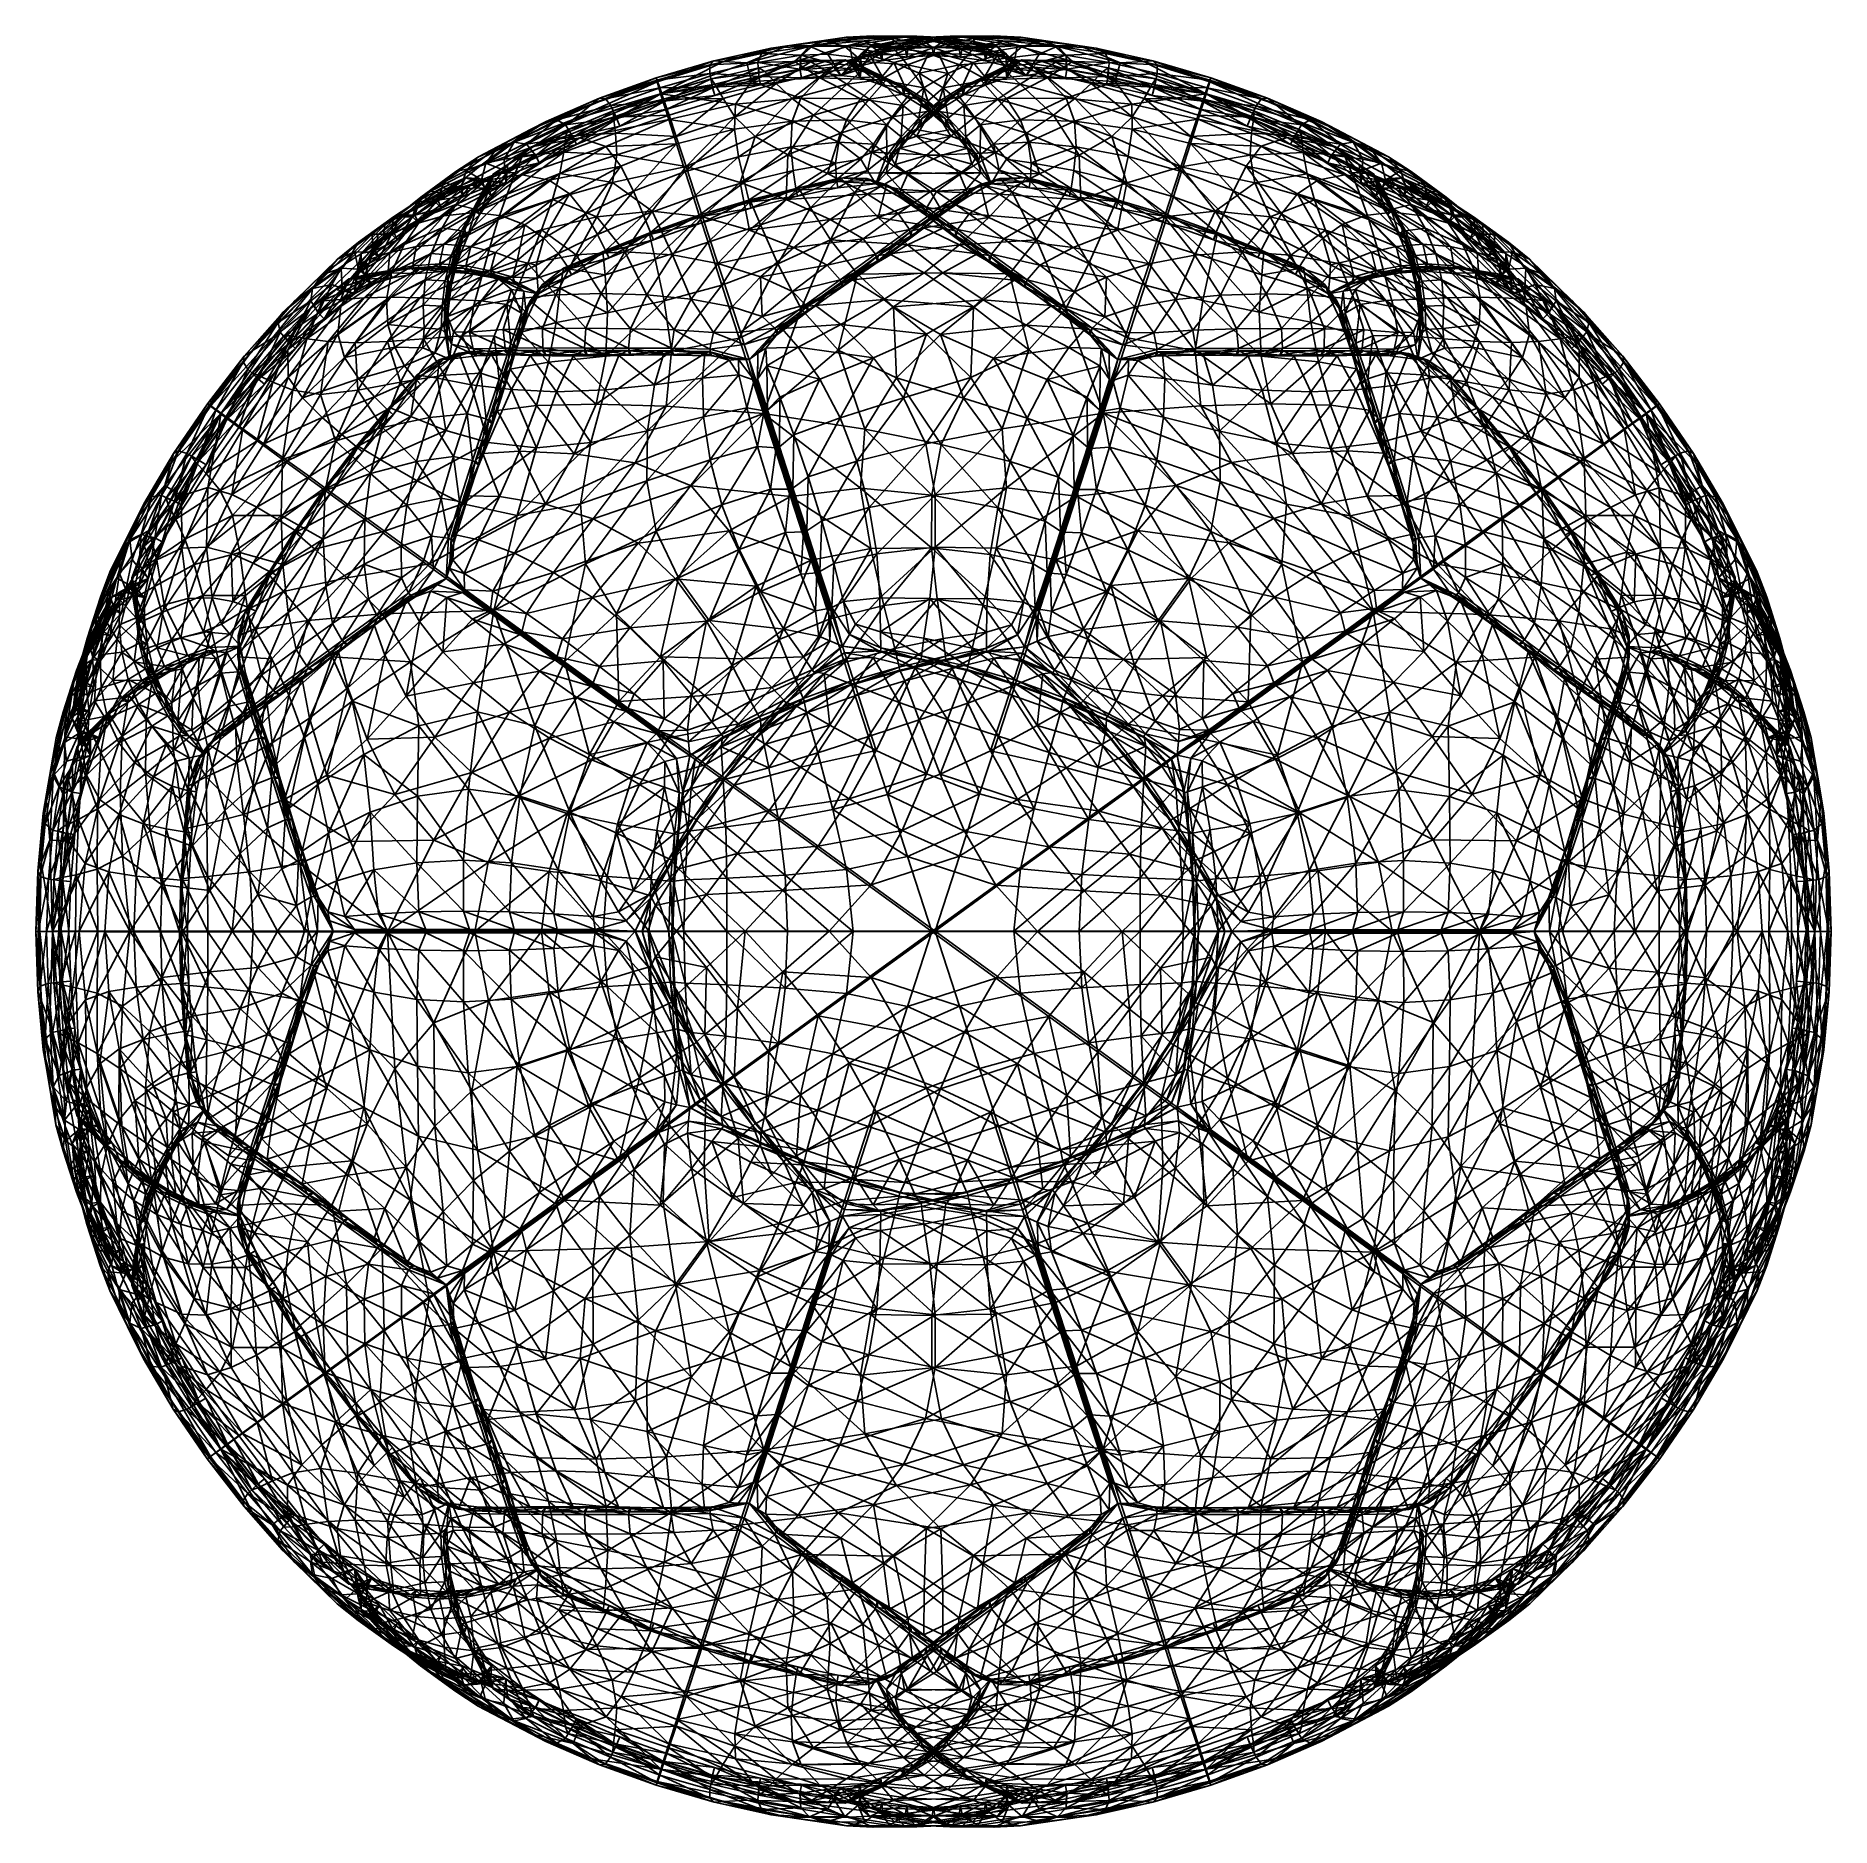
# Model space of a CAD drawing. Header units: inches. Extents: x 10.7 to 25.4, y -23.5 to -8.8.
import ezdxf

# ---------------------------------------------------------------- set-up
doc = ezdxf.new("R2010")
doc.units = ezdxf.units.IN
doc.header["$MEASUREMENT"] = 0
doc.layers.get('0').update_dxf_attribs({"true_color": 0x1c95b1})

msp = doc.modelspace()

# ---------------------------------------------------------------- meshes
at = {"color": 153, "true_color": 0x5890e1}
mesh = msp.add_polyface(dxfattribs=at)
corners = [(17.057, -8.879, 8.341), (16.987, -8.952, 8.609), (17.207, -8.944, 8.582), (16.742, -8.895, 7.785), (16.664, -8.938, 8.236), (17.183, -8.834, 7.969), (16.634, -9.011, 8.566), (17.578, -8.794, 7.177), (17.084, -8.871, 6.874), (16.875, -8.875, 7.319), (17.359, -8.804, 7.573), (16.35, -9.003, 7.075), (16.544, -9.014, 6.542), (17.388, -8.875, 6.487), (16.934, -9.003, 6.13), (17.141, -9.137, 5.41), (16.583, -9.168, 5.7), (17.409, -8.998, 5.806), (17.361, -9.481, 4.39), (16.916, -9.493, 4.513), (16.986, -9.303, 4.968), (16.444, -9.556, 4.614), (16.45, -9.352, 5.169), (17.208, -8.996, 8.881), (16.99, -8.99, 8.834), (17.069, -9.007, 9.106), (16.642, -9.054, 8.829), (16.69, -9.086, 9.152), (16.783, -9.184, 9.571), (17.199, -9.086, 9.465), (16.915, -9.305, 9.99), (17.362, -9.188, 9.84), (17.09, -9.442, 10.396), (16.447, -9.455, 10.116), (16.612, -9.617, 10.572), (16.643, -9.126, 8.67), (16.979, -9.067, 8.692), (16.657, -9.194, 8.673), (16.991, -9.136, 8.694), (17.313, -9.117, 8.712), (17.256, -9.021, 8.644), (17.256, -9.049, 8.804), (16.98, -9.071, 8.719), (16.643, -9.13, 8.698)]
mesh.append_faces([[corners[k] for k in face] for face in [(1, 0, 4), (12, 14, 16), (20, 22, 16), (27, 25, 24), (30, 31, 29), (30, 33, 34), (38, 36, 35), (1, 36, 40), (38, 42, 41), (24, 42, 43)]], dxfattribs={"vtx0": -1, "vtx1": -1, "vtx2": -1, "color": 153})
mesh.append_faces([[corners[k] for k in face] for face in [(0, 1, 2), (0, 5, 3), (10, 9, 3), (14, 12, 8), (14, 17, 15), (22, 20, 19), (25, 27, 28), (31, 30, 32), (33, 30, 28), (36, 1, 6), (36, 38, 39), (42, 24, 23), (42, 38, 37)]], dxfattribs={"vtx0": -1, "vtx2": -1, "color": 153})
mesh.append_faces([[corners[k] for k in face] for face in [(3, 4, 0), (3, 5, 10), (3, 9, 11), (8, 13, 14), (15, 16, 14), (19, 21, 22), (23, 24, 25), (28, 29, 25), (6, 35, 36), (23, 41, 42), (37, 43, 42)]], dxfattribs={"vtx1": -1, "vtx2": -1, "color": 153})
mesh.append_faces([[corners[k] for k in face] for face in [(4, 6, 1), (7, 8, 9), (9, 8, 12), (18, 19, 20), (16, 15, 20), (24, 26, 27), (29, 28, 30), (34, 32, 30), (35, 37, 38), (40, 2, 1), (43, 26, 24)]], dxfattribs={"vtx2": -1, "color": 153})
mesh = msp.add_polyface(dxfattribs=at)
corners = [(17.207, -8.944, 8.582), (17.346, -8.881, 8.429), (17.057, -8.879, 8.341), (17.51, -8.837, 8.121), (17.183, -8.834, 7.969), (16.875, -8.875, 7.319), (17.359, -8.804, 7.573), (17.578, -8.794, 7.177), (17.711, -8.807, 7.768), (17.639, -9.154, 5.168), (17.141, -9.137, 5.41), (17.409, -8.998, 5.806), (17.084, -8.871, 6.874), (17.834, -8.804, 6.804), (17.388, -8.875, 6.487), (17.745, -8.895, 6.158), (16.934, -9.003, 6.13), (16.916, -9.493, 4.513), (17.361, -9.481, 4.39), (17.296, -9.663, 4.028), (17.687, -9.522, 4.303), (17.474, -9.308, 4.777), (16.986, -9.303, 4.968), (17.545, -9.312, 10.216), (17.09, -9.442, 10.396), (17.311, -9.59, 10.777), (17.069, -9.007, 9.106), (17.349, -8.99, 9.054), (17.208, -8.996, 8.881), (17.199, -9.086, 9.465), (17.51, -9.054, 9.363), (17.362, -9.188, 9.84), (17.693, -9.145, 9.706), (17.256, -9.021, 8.644), (17.456, -8.973, 8.453), (17.313, -9.117, 8.712), (17.472, -9.04, 8.453), (17.632, -8.929, 8.168), (16.979, -9.067, 8.692), (17.256, -9.049, 8.804), (16.991, -9.136, 8.694), (17.456, -9.071, 9.012), (17.473, -9.135, 8.99), (17.627, -9.13, 9.302), (17.476, -8.944, 8.748), (17.399, -9.021, 8.731), (17.48, -9.067, 9), (17.552, -8.952, 8.956), (17.479, -8.973, 8.468), (17.551, -8.881, 8.555)]
mesh.append_faces([[corners[k] for k in face] for face in [(4, 2, 1), (5, 6, 7), (8, 6, 4), (11, 16, 14), (22, 21, 18), (27, 26, 29), (36, 34, 33), (1, 34, 37), (42, 41, 43), (27, 41, 39), (42, 46, 45), (49, 48, 45)]], dxfattribs={"vtx0": -1, "vtx1": -1, "vtx2": -1, "color": 153})
mesh.append_faces([[corners[k] for k in face] for face in [(13, 14, 12), (21, 22, 10), (26, 27, 28), (31, 32, 30), (34, 1, 0), (41, 27, 30), (41, 42, 35), (46, 47, 44), (48, 36, 35)]], dxfattribs={"vtx0": -1, "vtx2": -1, "color": 153})
mesh.append_faces([[corners[k] for k in face] for face in [(0, 1, 2), (12, 7, 13), (17, 18, 19), (20, 18, 21), (10, 9, 21), (30, 29, 31), (24, 23, 31), (0, 33, 34), (35, 33, 38), (35, 39, 41), (44, 45, 46), (35, 45, 48)]], dxfattribs={"vtx1": -1, "vtx2": -1, "color": 153})
mesh.append_faces([[corners[k] for k in face] for face in [(1, 3, 4), (4, 3, 8), (9, 10, 11), (14, 15, 11), (23, 24, 25), (29, 30, 27), (33, 35, 36), (37, 3, 1), (39, 35, 40), (39, 28, 27), (45, 35, 42), (45, 44, 49)]], dxfattribs={"vtx2": -1, "color": 153})
mesh = msp.add_polyface(dxfattribs=at)
corners = [(17.934, -8.795, 7.396), (17.578, -8.794, 7.177), (17.359, -8.804, 7.573), (17.711, -8.807, 7.768), (17.745, -8.895, 6.158), (18.114, -8.937, 5.886), (17.859, -9.03, 5.542), (17.409, -8.998, 5.806), (18.19, -9.101, 5.374), (17.639, -9.154, 5.168), (18.109, -8.833, 6.47), (17.388, -8.875, 6.487), (17.834, -8.804, 6.804), (18.166, -8.807, 7.03), (17.476, -8.944, 8.748), (17.552, -8.952, 8.956), (17.76, -8.878, 8.773), (17.551, -8.881, 8.555), (17.748, -9.011, 9.251), (18.03, -8.937, 9.076), (18.399, -8.895, 8.804), (18.036, -8.833, 8.493), (17.753, -8.837, 8.27), (17.955, -9.1, 9.588), (18.311, -8.804, 8.158), (17.978, -8.807, 7.932), (17.648, -8.997, 8.169), (17.632, -8.929, 8.168), (17.456, -8.973, 8.453), (17.472, -9.04, 8.453), (17.51, -8.837, 8.121), (17.839, -8.898, 7.833), (17.853, -8.967, 7.837), (18.072, -8.955, 7.481), (18.061, -8.886, 7.474), (17.651, -9.125, 9.291), (17.48, -9.067, 9), (17.656, -8.929, 8.182), (17.479, -8.973, 8.468), (18.211, -8.795, 7.566), (18.084, -8.886, 7.488), (17.862, -8.898, 7.848)]
mesh.append_faces([[corners[k] for k in face] for face in [(8, 6, 5), (7, 6, 9), (11, 12, 10), (13, 12, 1), (19, 16, 15), (17, 16, 21), (32, 31, 27), (3, 31, 34), (15, 36, 35), (29, 38, 37), (32, 41, 40), (25, 41, 37)]], dxfattribs={"vtx0": -1, "vtx1": -1, "vtx2": -1, "color": 153})
mesh.append_faces([[corners[k] for k in face] for face in [(2, 3, 0), (6, 7, 4), (16, 17, 14), (16, 19, 20), (24, 25, 22), (28, 29, 26), (31, 3, 30), (31, 32, 33), (38, 17, 22), (41, 25, 39), (41, 32, 26)]], dxfattribs={"vtx0": -1, "vtx2": -1, "color": 153})
mesh.append_faces([[corners[k] for k in face] for face in [(0, 1, 2), (4, 5, 6), (14, 15, 16), (20, 21, 16), (22, 21, 24), (26, 27, 28), (30, 27, 31), (33, 34, 31), (22, 37, 38), (39, 40, 41), (26, 37, 41)]], dxfattribs={"vtx1": -1, "vtx2": -1, "color": 153})
mesh.append_faces([[corners[k] for k in face] for face in [(10, 4, 11), (1, 0, 13), (15, 18, 19), (21, 22, 17), (19, 18, 23), (27, 26, 32), (34, 0, 3), (35, 18, 15), (37, 26, 29), (40, 33, 32), (37, 22, 25)]], dxfattribs={"vtx2": -1, "color": 153})
mesh = msp.add_polyface(dxfattribs=at)
corners = [(18.669, -8.944, 6.215), (18.593, -8.952, 6.006), (18.385, -8.878, 6.19), (18.594, -8.881, 6.407), (18.396, -9.011, 5.711), (18.114, -8.937, 5.886), (17.745, -8.895, 6.158), (18.109, -8.833, 6.47), (18.392, -8.837, 6.693), (18.19, -9.101, 5.374), (17.834, -8.804, 6.804), (18.166, -8.807, 7.03), (18.211, -8.795, 7.566), (18.567, -8.794, 7.785), (18.786, -8.804, 7.389), (18.434, -8.807, 7.194), (18.399, -8.895, 8.804), (18.03, -8.937, 9.076), (18.285, -9.03, 9.42), (18.736, -8.998, 9.156), (17.955, -9.1, 9.588), (18.505, -9.154, 9.794), (18.036, -8.833, 8.493), (18.756, -8.875, 8.475), (18.311, -8.804, 8.158), (17.978, -8.807, 7.932), (18.493, -9.125, 5.672), (18.664, -9.067, 5.962), (18.489, -8.929, 6.78), (18.665, -8.973, 6.495), (18.497, -8.997, 6.794), (18.672, -9.041, 6.509), (17.934, -8.795, 7.396), (18.061, -8.886, 7.474), (18.282, -8.898, 7.115), (18.072, -8.955, 7.481), (18.292, -8.967, 7.126), (18.512, -8.929, 6.795), (18.689, -8.973, 6.509), (18.634, -8.837, 6.842), (18.306, -8.898, 7.129), (18.084, -8.886, 7.488)]
mesh.append_faces([[corners[k] for k in face] for face in [(5, 2, 1), (3, 2, 7), (20, 18, 17), (19, 18, 21), (23, 24, 22), (25, 24, 13), (1, 27, 26), (31, 29, 28), (36, 34, 33), (11, 34, 28), (36, 40, 37), (15, 40, 41)]], dxfattribs={"vtx0": -1, "vtx1": -1, "vtx2": -1, "color": 153})
mesh.append_faces([[corners[k] for k in face] for face in [(2, 3, 0), (2, 5, 6), (10, 11, 8), (14, 15, 12), (18, 19, 16), (29, 3, 8), (34, 11, 32), (34, 36, 30), (38, 31, 30), (40, 15, 39), (40, 36, 35)]], dxfattribs={"vtx0": -1, "vtx2": -1, "color": 153})
mesh.append_faces([[corners[k] for k in face] for face in [(0, 1, 2), (6, 7, 2), (8, 7, 10), (12, 13, 14), (16, 17, 18), (8, 28, 29), (32, 33, 34), (30, 28, 34), (30, 37, 38), (39, 37, 40), (35, 41, 40)]], dxfattribs={"vtx1": -1, "vtx2": -1, "color": 153})
mesh.append_faces([[corners[k] for k in face] for face in [(1, 4, 5), (7, 8, 3), (5, 4, 9), (22, 16, 23), (13, 12, 25), (26, 4, 1), (28, 30, 31), (33, 35, 36), (28, 8, 11), (37, 30, 36), (41, 12, 15)]], dxfattribs={"vtx2": -1, "color": 153})
mesh = msp.add_polyface(dxfattribs=at)
corners = [(18.6, -9.313, 4.745), (19.055, -9.443, 4.565), (18.834, -9.591, 4.185), (19.075, -9.008, 5.856), (18.796, -8.99, 5.908), (18.937, -8.996, 6.081), (18.946, -9.086, 5.497), (18.635, -9.054, 5.599), (18.783, -9.188, 5.122), (18.452, -9.146, 5.255), (18.938, -8.944, 6.38), (18.799, -8.881, 6.533), (19.088, -8.879, 6.622), (18.634, -8.837, 6.842), (18.961, -8.834, 6.994), (19.27, -8.875, 7.643), (18.786, -8.804, 7.389), (18.567, -8.794, 7.785), (18.434, -8.807, 7.194), (18.505, -9.154, 9.794), (19.003, -9.137, 9.552), (18.736, -8.998, 9.156), (19.061, -8.871, 8.088), (18.311, -8.804, 8.158), (18.756, -8.875, 8.475), (18.399, -8.895, 8.804), (19.211, -9.003, 8.833), (19.228, -9.492, 10.448), (18.784, -9.48, 10.572), (18.848, -9.663, 10.933), (18.457, -9.521, 10.658), (18.671, -9.307, 10.185), (19.158, -9.303, 9.994), (18.889, -9.049, 6.159), (18.832, -9.118, 6.251), (19.153, -9.136, 6.268), (18.689, -9.071, 5.95), (18.672, -9.135, 5.972), (18.518, -9.13, 5.66), (18.669, -8.944, 6.215), (18.746, -9.021, 6.231), (18.664, -9.067, 5.962), (18.593, -8.952, 6.006), (18.665, -8.973, 6.495), (18.672, -9.041, 6.509), (18.594, -8.881, 6.407), (18.889, -9.021, 6.319), (18.689, -8.973, 6.509), (18.512, -8.929, 6.795), (19.165, -9.067, 6.27)]
mesh.append_faces([[corners[k] for k in face] for face in [(4, 3, 6), (14, 12, 11), (15, 16, 17), (18, 16, 14), (21, 26, 24), (32, 31, 28), (37, 36, 38), (4, 36, 33), (37, 41, 40), (45, 43, 40), (44, 47, 46), (11, 47, 48)]], dxfattribs={"vtx0": -1, "vtx1": -1, "vtx2": -1, "color": 153})
mesh.append_faces([[corners[k] for k in face] for face in [(3, 4, 5), (8, 9, 7), (23, 24, 22), (31, 32, 20), (36, 4, 7), (36, 37, 34), (41, 42, 39), (43, 44, 34), (47, 11, 10)]], dxfattribs={"vtx0": -1, "vtx2": -1, "color": 153})
mesh.append_faces([[corners[k] for k in face] for face in [(7, 6, 8), (1, 0, 8), (10, 11, 12), (22, 17, 23), (27, 28, 29), (30, 28, 31), (20, 19, 31), (34, 33, 36), (39, 40, 41), (34, 40, 43), (10, 46, 47), (34, 46, 49)]], dxfattribs={"vtx1": -1, "vtx2": -1, "color": 153})
mesh.append_faces([[corners[k] for k in face] for face in [(0, 1, 2), (6, 7, 4), (11, 13, 14), (14, 13, 18), (19, 20, 21), (24, 25, 21), (33, 34, 35), (33, 5, 4), (40, 34, 37), (40, 39, 45), (46, 34, 44), (48, 13, 11)]], dxfattribs={"vtx2": -1, "color": 153})
mesh = msp.add_polyface(dxfattribs=at)
corners = [(18.937, -8.996, 6.081), (19.155, -8.99, 6.128), (19.075, -9.008, 5.856), (19.503, -9.054, 6.133), (19.455, -9.087, 5.81), (19.362, -9.184, 5.391), (18.946, -9.086, 5.497), (19.23, -9.305, 4.972), (18.783, -9.188, 5.122), (19.055, -9.443, 4.565), (19.698, -9.456, 4.845), (19.533, -9.618, 4.39), (19.088, -8.879, 6.622), (19.158, -8.952, 6.354), (18.938, -8.944, 6.38), (19.403, -8.895, 7.177), (19.48, -8.938, 6.726), (18.961, -8.834, 6.994), (19.51, -9.012, 6.396), (18.567, -8.794, 7.785), (19.061, -8.871, 8.088), (19.27, -8.875, 7.643), (18.786, -8.804, 7.389), (19.794, -9.003, 7.887), (19.6, -9.014, 8.42), (18.756, -8.875, 8.475), (19.211, -9.003, 8.833), (19.003, -9.137, 9.552), (19.561, -9.168, 9.262), (18.736, -8.998, 9.156), (18.784, -9.48, 10.572), (19.228, -9.492, 10.448), (19.158, -9.303, 9.994), (19.7, -9.556, 10.347), (19.695, -9.352, 9.793), (18.889, -9.049, 6.159), (19.165, -9.071, 6.243), (19.153, -9.136, 6.268), (19.488, -9.194, 6.29), (19.501, -9.13, 6.265), (19.502, -9.126, 6.292), (19.165, -9.067, 6.27), (18.832, -9.118, 6.251), (18.889, -9.021, 6.319)]
mesh.append_faces([[corners[k] for k in face] for face in [(4, 2, 1), (7, 8, 6), (7, 10, 11), (13, 12, 16), (24, 26, 28), (32, 34, 28), (37, 36, 35), (1, 36, 39), (37, 41, 40), (13, 41, 43)]], dxfattribs={"vtx0": -1, "vtx1": -1, "vtx2": -1, "color": 153})
mesh.append_faces([[corners[k] for k in face] for face in [(2, 4, 5), (8, 7, 9), (10, 7, 5), (12, 13, 14), (12, 17, 15), (22, 21, 15), (26, 24, 20), (26, 29, 27), (34, 32, 31), (36, 1, 0), (36, 37, 38), (41, 13, 18), (41, 37, 42)]], dxfattribs={"vtx0": -1, "vtx2": -1, "color": 153})
mesh.append_faces([[corners[k] for k in face] for face in [(0, 1, 2), (5, 6, 2), (15, 16, 12), (15, 17, 22), (15, 21, 23), (20, 25, 26), (27, 28, 26), (31, 33, 34), (0, 35, 36), (38, 39, 36), (18, 40, 41)]], dxfattribs={"vtx1": -1, "vtx2": -1, "color": 153})
mesh.append_faces([[corners[k] for k in face] for face in [(1, 3, 4), (6, 5, 7), (11, 9, 7), (16, 18, 13), (19, 20, 21), (21, 20, 24), (30, 31, 32), (28, 27, 32), (39, 3, 1), (40, 38, 37), (43, 14, 13)]], dxfattribs={"vtx2": -1, "color": 153})
mesh = msp.add_polyface(dxfattribs=at)
corners = [(16.634, -9.011, 8.566), (16.664, -8.938, 8.236), (16.242, -9.031, 8.164), (16.241, -9.101, 8.534), (16.742, -8.895, 7.785), (16.275, -8.999, 7.644), (15.801, -9.138, 7.584), (15.809, -9.155, 8.136), (16.35, -9.003, 7.075), (16.544, -9.014, 6.542), (16.875, -8.875, 7.319), (15.838, -9.267, 6.108), (15.809, -9.169, 6.956), (16.583, -9.168, 5.7), (16.107, -10.113, 3.771), (16.04, -9.904, 4.126), (16.477, -9.783, 4.113), (16.525, -9.991, 3.773), (15.967, -9.677, 4.66), (16.444, -9.556, 4.614), (15.904, -9.477, 5.273), (16.45, -9.352, 5.169), (16.182, -10.275, 11.515), (16.49, -9.995, 11.218), (16.047, -9.864, 10.765), (16.612, -9.617, 10.572), (16.282, -9.189, 9.176), (16.252, -9.146, 8.821), (15.846, -9.264, 8.815), (15.863, -9.313, 9.182), (15.907, -9.443, 9.668), (16.349, -9.305, 9.641), (16.783, -9.184, 9.571), (16.69, -9.086, 9.152), (16.642, -9.054, 8.829), (16.447, -9.455, 10.116), (15.965, -9.617, 10.173), (16.263, -9.213, 8.651), (15.831, -9.22, 8.52), (16.281, -9.281, 8.654), (15.867, -9.328, 8.642), (16.657, -9.194, 8.673), (16.643, -9.126, 8.67), (16.643, -9.13, 8.698), (16.264, -9.218, 8.678), (15.888, -9.394, 8.645), (15.868, -9.332, 8.669)]
mesh.append_faces([[corners[k] for k in face] for face in [(5, 2, 1), (3, 2, 7), (9, 8, 10), (5, 8, 12), (19, 16, 15), (20, 21, 19), (31, 26, 29), (27, 26, 33), (36, 35, 31), (39, 37, 40), (3, 37, 42), (39, 44, 43), (27, 44, 46)]], dxfattribs={"vtx0": -1, "vtx1": -1, "vtx2": -1, "color": 153})
mesh.append_faces([[corners[k] for k in face] for face in [(2, 3, 0), (2, 5, 6), (8, 5, 4), (8, 9, 11), (16, 17, 14), (21, 20, 11), (22, 23, 24), (26, 27, 28), (26, 31, 32), (35, 36, 24), (37, 3, 38), (37, 39, 41), (44, 27, 34), (44, 39, 45)]], dxfattribs={"vtx0": -1, "vtx2": -1, "color": 153})
mesh.append_faces([[corners[k] for k in face] for face in [(0, 1, 2), (14, 15, 16), (11, 13, 21), (32, 33, 26), (32, 31, 35), (24, 25, 35), (41, 42, 37), (34, 43, 44)]], dxfattribs={"vtx1": -1, "vtx2": -1, "color": 153})
mesh.append_faces([[corners[k] for k in face] for face in [(1, 4, 5), (13, 11, 9), (15, 18, 19), (19, 18, 20), (25, 24, 23), (29, 30, 31), (33, 34, 27), (31, 30, 36), (42, 0, 3), (43, 41, 39)]], dxfattribs={"vtx2": -1, "color": 153})
mesh = msp.add_polyface(dxfattribs=at)
corners = [(19.963, -10.276, 3.446), (19.656, -9.997, 3.743), (20.098, -9.865, 4.197), (19.533, -9.618, 4.39), (19.863, -9.189, 5.787), (19.893, -9.146, 6.142), (20.298, -9.264, 6.147), (20.282, -9.313, 5.78), (20.238, -9.443, 5.294), (19.796, -9.306, 5.321), (19.362, -9.184, 5.391), (19.455, -9.087, 5.81), (19.503, -9.054, 6.133), (19.698, -9.456, 4.845), (20.18, -9.618, 4.788), (19.51, -9.012, 6.396), (19.48, -8.938, 6.726), (19.903, -9.031, 6.798), (19.904, -9.101, 6.429), (19.403, -8.895, 7.177), (19.869, -8.999, 7.319), (20.343, -9.138, 7.379), (20.336, -9.155, 6.827), (19.794, -9.003, 7.887), (19.6, -9.014, 8.42), (19.27, -8.875, 7.643), (20.306, -9.267, 8.854), (20.335, -9.169, 8.006), (19.561, -9.168, 9.262), (20.037, -10.112, 11.19), (20.104, -9.903, 10.835), (19.667, -9.782, 10.848), (19.619, -9.99, 11.188), (20.177, -9.676, 10.302), (19.7, -9.556, 10.347), (20.24, -9.476, 9.689), (19.695, -9.352, 9.793), (19.501, -9.13, 6.265), (19.88, -9.218, 6.284), (19.488, -9.194, 6.29), (19.864, -9.281, 6.309), (20.257, -9.394, 6.318), (20.277, -9.332, 6.293), (19.882, -9.214, 6.311), (20.314, -9.22, 6.443), (20.278, -9.328, 6.32), (19.502, -9.126, 6.292)]
mesh.append_faces([[corners[k] for k in face] for face in [(9, 4, 7), (5, 4, 11), (14, 13, 9), (20, 17, 16), (18, 17, 22), (24, 23, 25), (20, 23, 27), (34, 31, 30), (35, 36, 34), (40, 38, 37), (5, 38, 42), (40, 43, 45), (18, 43, 46)]], dxfattribs={"vtx0": -1, "vtx1": -1, "vtx2": -1, "color": 153})
mesh.append_faces([[corners[k] for k in face] for face in [(0, 1, 2), (4, 5, 6), (4, 9, 10), (13, 14, 2), (17, 18, 15), (17, 20, 21), (23, 20, 19), (23, 24, 26), (31, 32, 29), (36, 35, 26), (38, 5, 12), (38, 40, 41), (43, 18, 44), (43, 40, 39)]], dxfattribs={"vtx0": -1, "vtx2": -1, "color": 153})
mesh.append_faces([[corners[k] for k in face] for face in [(10, 11, 4), (10, 9, 13), (2, 3, 13), (15, 16, 17), (29, 30, 31), (26, 28, 36), (12, 37, 38), (39, 46, 43)]], dxfattribs={"vtx1": -1, "vtx2": -1, "color": 153})
mesh.append_faces([[corners[k] for k in face] for face in [(3, 2, 1), (7, 8, 9), (11, 12, 5), (9, 8, 14), (16, 19, 20), (28, 26, 24), (30, 33, 34), (34, 33, 35), (37, 39, 40), (46, 15, 18)]], dxfattribs={"vtx2": -1, "color": 153})
mesh = msp.add_polyface(dxfattribs=at)
corners = [(15.831, -9.22, 8.52), (15.809, -9.155, 8.136), (15.386, -9.309, 8.164), (15.43, -9.364, 8.534), (15.801, -9.138, 7.584), (15.337, -9.304, 7.644), (15.809, -9.169, 6.956), (15.275, -9.353, 7.075), (15.838, -9.267, 6.108), (15.122, -9.477, 6.543), (16.242, -9.031, 8.164), (16.241, -9.101, 8.534), (16.35, -9.003, 7.075), (16.275, -8.999, 7.644), (15.511, -9.861, 4.615), (15.615, -10.064, 4.114), (15.223, -10.251, 4.08), (15.967, -9.677, 4.66), (16.04, -9.904, 4.126), (15.389, -9.698, 5.17), (15.904, -9.477, 5.273), (15.176, -9.627, 5.701), (15.907, -9.443, 9.668), (15.863, -9.313, 9.182), (15.451, -9.458, 9.176), (15.469, -9.59, 9.642), (15.846, -9.264, 8.815), (15.449, -9.407, 8.821), (15.48, -9.768, 10.117), (15.046, -9.747, 9.571), (16.047, -9.864, 10.765), (15.965, -9.617, 10.173), (15.444, -9.995, 10.572), (15.768, -10.229, 11.218), (16.282, -9.189, 9.176), (15.504, -9.533, 8.654), (15.478, -9.468, 8.651), (15.12, -9.62, 8.671), (15.888, -9.394, 8.645), (15.867, -9.328, 8.642), (16.263, -9.213, 8.651), (16.281, -9.281, 8.654), (15.868, -9.332, 8.669), (15.48, -9.472, 8.679), (15.149, -9.683, 8.673), (15.122, -9.624, 8.698), (16.264, -9.218, 8.678), (16.252, -9.146, 8.821)]
mesh.append_faces([[corners[k] for k in face] for face in [(5, 2, 1), (9, 7, 6), (14, 15, 16), (20, 19, 21), (27, 24, 23), (25, 28, 31), (35, 36, 37), (3, 36, 39), (35, 43, 42), (27, 43, 45)]], dxfattribs={"vtx0": -1, "vtx1": -1, "vtx2": -1, "color": 153})
mesh.append_faces([[corners[k] for k in face] for face in [(2, 3, 0), (7, 5, 4), (15, 14, 17), (19, 20, 17), (24, 25, 22), (28, 25, 29), (28, 32, 30), (36, 35, 38), (43, 27, 26), (43, 35, 44)]], dxfattribs={"vtx0": -1, "vtx2": -1, "color": 153})
mesh.append_faces([[corners[k] for k in face] for face in [(0, 1, 2), (4, 6, 7), (4, 1, 10), (8, 6, 12), (17, 18, 15), (17, 14, 19), (22, 23, 24), (30, 31, 28), (26, 23, 34), (38, 39, 36), (0, 39, 40), (26, 42, 43), (38, 42, 46)]], dxfattribs={"vtx1": -1, "vtx2": -1, "color": 153})
mesh.append_faces([[corners[k] for k in face] for face in [(1, 4, 5), (6, 8, 9), (1, 0, 11), (6, 4, 13), (21, 8, 20), (23, 26, 27), (31, 22, 25), (33, 30, 32), (39, 0, 3), (39, 38, 41), (42, 38, 35), (42, 26, 47)]], dxfattribs={"vtx2": -1, "color": 153})
mesh = msp.add_polyface(dxfattribs=at)
corners = [(17.993, -9.219, 5.015), (17.639, -9.154, 5.168), (17.859, -9.03, 5.542), (18.19, -9.101, 5.374), (17.474, -9.308, 4.777), (17.825, -9.364, 4.65), (17.687, -9.522, 4.303), (17.932, -9.614, 10.92), (18.212, -9.56, 10.758), (18.054, -9.406, 10.424), (17.735, -9.457, 10.582), (17.88, -9.263, 10.067), (17.545, -9.312, 10.216), (17.311, -9.59, 10.777), (17.693, -9.145, 9.706), (17.362, -9.188, 9.84), (17.932, -9.56, 4.203), (17.833, -9.623, 4.3), (17.977, -9.471, 4.629), (18.09, -9.406, 4.537), (17.966, -9.532, 4.662), (18.13, -9.394, 5.009), (18.143, -9.331, 4.98), (18.118, -9.327, 4.991), (17.952, -9.467, 4.64), (17.808, -9.619, 4.311), (18.014, -9.393, 9.952), (18.001, -9.331, 9.981), (18.167, -9.471, 10.332), (17.51, -9.054, 9.363), (17.627, -9.13, 9.302), (17.456, -9.071, 9.012), (17.643, -9.194, 9.279), (17.473, -9.135, 8.99), (17.815, -9.217, 9.632), (17.829, -9.28, 9.606), (17.651, -9.125, 9.291), (17.48, -9.067, 9), (17.748, -9.011, 9.251), (17.839, -9.213, 9.62), (17.955, -9.1, 9.588), (18.026, -9.327, 9.971), (18.152, -9.219, 9.947)]
mesh.append_faces([[corners[k] for k in face] for face in [(5, 4, 1), (9, 10, 7), (13, 10, 12), (14, 15, 12), (20, 18, 17), (19, 18, 22), (20, 24, 23), (5, 24, 25), (35, 34, 27), (14, 34, 30), (35, 39, 36), (40, 39, 41)]], dxfattribs={"vtx0": -1, "vtx1": -1, "vtx2": -1, "color": 153})
mesh.append_faces([[corners[k] for k in face] for face in [(2, 3, 0), (4, 5, 6), (10, 9, 11), (18, 19, 16), (18, 20, 21), (24, 5, 0), (34, 14, 11), (34, 35, 32), (37, 33, 32), (39, 40, 38), (39, 35, 26)]], dxfattribs={"vtx0": -1, "vtx2": -1, "color": 153})
mesh.append_faces([[corners[k] for k in face] for face in [(0, 1, 2), (11, 12, 10), (16, 17, 18), (0, 23, 24), (26, 27, 28), (29, 30, 31), (11, 27, 34), (32, 30, 34), (32, 36, 37), (38, 36, 39), (26, 41, 39)]], dxfattribs={"vtx1": -1, "vtx2": -1, "color": 153})
mesh.append_faces([[corners[k] for k in face] for face in [(1, 0, 5), (7, 8, 9), (12, 11, 14), (23, 21, 20), (25, 6, 5), (27, 11, 9), (30, 32, 33), (27, 26, 35), (30, 29, 14), (36, 32, 35), (41, 42, 40)]], dxfattribs={"vtx2": -1, "color": 153})
mesh = msp.add_polyface(dxfattribs=at)
corners = [(18.213, -9.614, 4.041), (17.932, -9.56, 4.203), (18.09, -9.406, 4.537), (18.409, -9.458, 4.379), (18.264, -9.264, 4.895), (18.6, -9.313, 4.745), (18.834, -9.591, 4.185), (18.452, -9.146, 5.255), (18.783, -9.188, 5.122), (18.152, -9.219, 9.947), (18.505, -9.154, 9.794), (18.285, -9.03, 9.42), (17.955, -9.1, 9.588), (18.671, -9.307, 10.185), (18.32, -9.363, 10.312), (18.457, -9.521, 10.658), (18.13, -9.394, 5.009), (18.143, -9.331, 4.98), (17.977, -9.471, 4.629), (18.635, -9.054, 5.599), (18.518, -9.13, 5.66), (18.689, -9.071, 5.95), (18.502, -9.194, 5.683), (18.672, -9.135, 5.972), (18.33, -9.217, 5.33), (18.315, -9.28, 5.356), (18.493, -9.125, 5.672), (18.664, -9.067, 5.962), (18.396, -9.011, 5.711), (18.305, -9.213, 5.342), (18.19, -9.101, 5.374), (18.118, -9.327, 4.991), (17.993, -9.219, 5.015), (18.212, -9.56, 10.758), (18.311, -9.623, 10.661), (18.167, -9.471, 10.332), (18.054, -9.406, 10.424), (18.179, -9.532, 10.3), (18.014, -9.393, 9.952), (18.001, -9.331, 9.981), (18.026, -9.327, 9.971), (18.193, -9.467, 10.322), (18.336, -9.619, 10.651)]
mesh.append_faces([[corners[k] for k in face] for face in [(2, 3, 0), (6, 3, 5), (7, 8, 5), (14, 13, 10), (25, 24, 17), (7, 24, 20), (25, 29, 26), (30, 29, 31), (37, 35, 34), (36, 35, 39), (37, 41, 40), (14, 41, 42)]], dxfattribs={"vtx0": -1, "vtx1": -1, "vtx2": -1, "color": 153})
mesh.append_faces([[corners[k] for k in face] for face in [(3, 2, 4), (11, 12, 9), (13, 14, 15), (24, 7, 4), (24, 25, 22), (27, 23, 22), (29, 30, 28), (29, 25, 16), (35, 36, 33), (35, 37, 38), (41, 14, 9)]], dxfattribs={"vtx0": -1, "vtx2": -1, "color": 153})
mesh.append_faces([[corners[k] for k in face] for face in [(4, 5, 3), (9, 10, 11), (16, 17, 18), (19, 20, 21), (4, 17, 24), (22, 20, 24), (22, 26, 27), (28, 26, 29), (16, 31, 29), (33, 34, 35), (9, 40, 41)]], dxfattribs={"vtx1": -1, "vtx2": -1, "color": 153})
mesh.append_faces([[corners[k] for k in face] for face in [(0, 1, 2), (5, 4, 7), (10, 9, 14), (17, 4, 2), (20, 22, 23), (17, 16, 25), (20, 19, 7), (26, 22, 25), (31, 32, 30), (40, 38, 37), (42, 15, 14)]], dxfattribs={"vtx2": -1, "color": 153})
mesh = msp.add_polyface(dxfattribs=at)
corners = [(20.238, -9.443, 5.294), (20.282, -9.313, 5.78), (20.694, -9.458, 5.786), (20.677, -9.591, 5.32), (20.298, -9.264, 6.147), (20.696, -9.407, 6.141), (20.665, -9.769, 4.845), (21.1, -9.748, 5.391), (20.098, -9.865, 4.197), (20.18, -9.618, 4.788), (20.702, -9.996, 4.389), (20.378, -10.23, 3.743), (19.863, -9.189, 5.787), (20.314, -9.22, 6.443), (20.336, -9.155, 6.827), (20.759, -9.309, 6.798), (20.715, -9.365, 6.428), (20.343, -9.138, 7.379), (20.808, -9.304, 7.318), (20.335, -9.169, 8.006), (20.869, -9.353, 7.887), (20.306, -9.267, 8.854), (21.023, -9.477, 8.42), (19.903, -9.031, 6.798), (19.904, -9.101, 6.429), (19.794, -9.003, 7.887), (19.869, -8.999, 7.319), (20.633, -9.86, 10.347), (20.529, -10.063, 10.847), (20.921, -10.25, 10.881), (20.177, -9.676, 10.302), (20.104, -9.903, 10.835), (20.755, -9.697, 9.792), (20.24, -9.476, 9.689), (20.968, -9.626, 9.262), (20.277, -9.332, 6.293), (20.665, -9.472, 6.284), (20.257, -9.394, 6.318), (20.641, -9.533, 6.309), (20.996, -9.684, 6.289), (21.023, -9.624, 6.264), (19.88, -9.218, 6.284), (19.893, -9.146, 6.142), (20.667, -9.468, 6.311), (21.025, -9.62, 6.292), (20.278, -9.328, 6.32), (19.882, -9.214, 6.311), (19.864, -9.281, 6.309)]
mesh.append_faces([[corners[k] for k in face] for face in [(5, 2, 1), (3, 6, 9), (18, 15, 14), (22, 20, 19), (27, 28, 29), (33, 32, 34), (38, 36, 35), (5, 36, 40), (38, 43, 44), (16, 43, 45)]], dxfattribs={"vtx0": -1, "vtx1": -1, "vtx2": -1, "color": 153})
mesh.append_faces([[corners[k] for k in face] for face in [(2, 3, 0), (6, 3, 7), (6, 10, 8), (15, 16, 13), (20, 18, 17), (28, 27, 30), (32, 33, 30), (36, 5, 4), (36, 38, 39), (43, 38, 37)]], dxfattribs={"vtx0": -1, "vtx2": -1, "color": 153})
mesh.append_faces([[corners[k] for k in face] for face in [(0, 1, 2), (8, 9, 6), (4, 1, 12), (13, 14, 15), (17, 19, 20), (17, 14, 23), (21, 19, 25), (30, 31, 28), (30, 27, 32), (4, 35, 36), (37, 35, 41), (37, 45, 43), (13, 45, 46)]], dxfattribs={"vtx1": -1, "vtx2": -1, "color": 153})
mesh.append_faces([[corners[k] for k in face] for face in [(1, 4, 5), (9, 0, 3), (11, 8, 10), (14, 17, 18), (19, 21, 22), (14, 13, 24), (19, 17, 26), (34, 21, 33), (35, 37, 38), (35, 4, 42), (45, 13, 16), (45, 37, 47)]], dxfattribs={"vtx2": -1, "color": 153})
mesh = msp.add_polyface(dxfattribs=at)
corners = [(15.838, -9.267, 6.108), (15.176, -9.627, 5.701), (14.798, -9.698, 6.13), (15.122, -9.477, 6.543), (14.705, -9.931, 5.411), (14.41, -9.975, 5.806), (14.739, -9.681, 8.609), (15.059, -9.523, 8.567), (14.989, -9.481, 8.237), (14.638, -9.664, 8.341), (14.9, -9.494, 7.786), (15.386, -9.309, 8.164), (15.337, -9.304, 7.644), (15.43, -9.364, 8.534), (14.603, -9.678, 6.874), (14.777, -9.557, 7.319), (15.275, -9.353, 7.075), (15.511, -9.861, 4.615), (15.092, -10.088, 4.514), (14.926, -9.975, 4.969), (15.389, -9.698, 5.17), (15.046, -9.747, 9.571), (15.061, -9.614, 9.152), (14.708, -9.773, 9.107), (14.651, -9.912, 9.466), (15.08, -9.561, 8.83), (14.76, -9.713, 8.835), (14.581, -10.089, 9.841), (15.012, -9.921, 9.991), (15.451, -9.458, 9.176), (15.449, -9.407, 8.821), (15.469, -9.59, 9.642), (15.48, -9.768, 10.117), (14.953, -10.134, 10.397), (15.444, -9.995, 10.572), (15.149, -9.683, 8.673), (15.12, -9.62, 8.671), (14.813, -9.769, 8.692), (14.844, -9.832, 8.695), (15.478, -9.468, 8.651), (15.504, -9.533, 8.654), (15.122, -9.624, 8.698), (14.816, -9.773, 8.72), (15.48, -9.472, 8.679)]
mesh.append_faces([[corners[k] for k in face] for face in [(5, 2, 1), (8, 9, 6), (13, 11, 8), (12, 16, 15), (19, 20, 17), (26, 23, 22), (31, 29, 22), (34, 32, 28), (6, 37, 36), (38, 42, 41)]], dxfattribs={"vtx0": -1, "vtx1": -1, "vtx2": -1, "color": 153})
mesh.append_faces([[corners[k] for k in face] for face in [(2, 3, 0), (9, 8, 10), (11, 12, 10), (16, 3, 14), (20, 19, 4), (23, 24, 21), (27, 28, 21), (29, 30, 25), (37, 38, 35), (39, 13, 7), (42, 26, 25)]], dxfattribs={"vtx0": -1, "vtx2": -1, "color": 153})
mesh.append_faces([[corners[k] for k in face] for face in [(0, 1, 2), (10, 8, 11), (14, 15, 16), (4, 1, 20), (21, 22, 23), (21, 24, 27), (25, 22, 29), (21, 28, 32), (35, 36, 37), (7, 36, 39), (25, 41, 42), (35, 41, 43)]], dxfattribs={"vtx1": -1, "vtx2": -1, "color": 153})
mesh.append_faces([[corners[k] for k in face] for face in [(1, 4, 5), (6, 7, 8), (8, 7, 13), (15, 10, 12), (17, 18, 19), (22, 25, 26), (22, 21, 31), (28, 33, 34), (36, 7, 6), (36, 35, 40), (41, 35, 38), (41, 25, 30)]], dxfattribs={"vtx2": -1, "color": 153})
mesh = msp.add_polyface(dxfattribs=at)
corners = [(21.1, -9.748, 5.391), (21.084, -9.615, 5.81), (21.437, -9.773, 5.855), (21.495, -9.912, 5.496), (21.065, -9.561, 6.133), (21.385, -9.714, 6.128), (21.564, -10.09, 5.121), (21.133, -9.922, 4.971), (20.694, -9.458, 5.786), (20.696, -9.407, 6.141), (20.677, -9.591, 5.32), (20.665, -9.769, 4.845), (21.192, -10.135, 4.564), (20.702, -9.996, 4.389), (21.023, -9.477, 8.42), (21.346, -9.698, 8.833), (21.786, -9.861, 8.475), (20.306, -9.267, 8.854), (20.968, -9.626, 9.262), (21.439, -9.93, 9.551), (21.734, -9.974, 9.156), (21.406, -9.681, 6.353), (21.086, -9.523, 6.396), (21.155, -9.481, 6.726), (21.507, -9.664, 6.621), (21.245, -9.494, 7.177), (20.759, -9.309, 6.798), (20.808, -9.304, 7.318), (20.715, -9.365, 6.428), (21.541, -9.677, 8.088), (21.367, -9.557, 7.643), (20.869, -9.353, 7.887), (20.633, -9.86, 10.347), (21.052, -10.087, 10.448), (21.218, -9.974, 9.993), (20.755, -9.697, 9.792), (21.023, -9.624, 6.264), (21.329, -9.773, 6.243), (20.996, -9.684, 6.289), (21.301, -9.832, 6.268), (20.665, -9.472, 6.284), (21.025, -9.62, 6.292), (21.332, -9.77, 6.27), (20.667, -9.468, 6.311), (20.641, -9.533, 6.309)]
mesh.append_faces([[corners[k] for k in face] for face in [(5, 2, 1), (10, 8, 1), (13, 11, 7), (14, 15, 16), (20, 15, 18), (23, 24, 21), (28, 26, 23), (27, 31, 30), (34, 35, 32), (39, 37, 36), (21, 42, 41)]], dxfattribs={"vtx0": -1, "vtx1": -1, "vtx2": -1, "color": 153})
mesh.append_faces([[corners[k] for k in face] for face in [(2, 3, 0), (6, 7, 0), (8, 9, 4), (15, 14, 17), (24, 23, 25), (26, 27, 25), (31, 14, 29), (35, 34, 19), (37, 5, 4), (42, 39, 38), (43, 28, 22)]], dxfattribs={"vtx0": -1, "vtx2": -1, "color": 153})
mesh.append_faces([[corners[k] for k in face] for face in [(0, 1, 2), (4, 1, 8), (0, 7, 11), (17, 18, 15), (25, 23, 26), (29, 30, 31), (19, 18, 35), (4, 36, 37), (38, 36, 40), (38, 41, 42), (22, 41, 43)]], dxfattribs={"vtx1": -1, "vtx2": -1, "color": 153})
mesh.append_faces([[corners[k] for k in face] for face in [(1, 4, 5), (1, 0, 10), (7, 12, 13), (18, 19, 20), (21, 22, 23), (23, 22, 28), (30, 25, 27), (32, 33, 34), (36, 38, 39), (36, 4, 9), (41, 22, 21), (41, 38, 44)]], dxfattribs={"vtx2": -1, "color": 153})
mesh = msp.add_polyface(dxfattribs=at)
corners = [(14.16, -9.904, 7.178), (14.603, -9.678, 6.874), (14.358, -9.861, 6.487), (14.064, -10.267, 5.542), (14.41, -9.975, 5.806), (14.705, -9.931, 5.411), (14.079, -10.088, 6.159), (14.798, -9.698, 6.13), (15.122, -9.477, 6.543), (14.557, -9.804, 8.583), (14.739, -9.681, 8.609), (14.638, -9.664, 8.341), (14.406, -9.835, 8.43), (14.9, -9.494, 7.786), (14.507, -9.703, 7.969), (14.246, -9.897, 8.121), (14.346, -9.783, 7.573), (14.777, -9.557, 7.319), (14.313, -10.239, 5.169), (14.926, -9.975, 4.969), (14.588, -9.846, 8.882), (14.471, -9.923, 9.055), (14.708, -9.773, 9.107), (14.76, -9.713, 8.835), (14.38, -10.068, 9.364), (14.651, -9.912, 9.466), (14.562, -9.895, 8.644), (14.813, -9.769, 8.692), (14.573, -10.006, 8.712), (14.844, -9.832, 8.695), (14.371, -9.973, 8.454), (14.398, -10.038, 8.453), (14.58, -9.917, 8.804), (14.432, -10.052, 9.013), (14.456, -10.114, 8.991), (14.33, -10.198, 9.303), (14.816, -9.773, 8.72), (14.34, -9.961, 8.748), (14.447, -9.978, 8.732), (14.352, -9.987, 8.468), (14.409, -10.062, 9.001), (14.284, -10.011, 8.957)]
mesh.append_faces([[corners[k] for k in face] for face in [(8, 7, 2), (12, 11, 14), (17, 16, 14), (25, 22, 21), (29, 27, 26), (12, 30, 26), (34, 33, 32), (21, 33, 35), (23, 36, 32), (31, 39, 38), (41, 40, 38)]], dxfattribs={"vtx0": -1, "vtx1": -1, "vtx2": -1, "color": 153})
mesh.append_faces([[corners[k] for k in face] for face in [(3, 4, 5), (7, 4, 6), (11, 12, 9), (16, 17, 1), (22, 23, 20), (27, 10, 9), (30, 31, 28), (33, 21, 20), (36, 29, 28), (40, 34, 28)]], dxfattribs={"vtx0": -1, "vtx2": -1, "color": 153})
mesh.append_faces([[corners[k] for k in face] for face in [(6, 2, 7), (9, 10, 11), (13, 14, 11), (15, 14, 16), (1, 0, 16), (20, 21, 22), (9, 26, 27), (28, 26, 30), (20, 32, 33), (28, 32, 36), (37, 38, 39), (28, 38, 40)]], dxfattribs={"vtx1": -1, "vtx2": -1, "color": 153})
mesh.append_faces([[corners[k] for k in face] for face in [(0, 1, 2), (2, 1, 8), (14, 15, 12), (14, 13, 17), (18, 5, 19), (21, 24, 25), (26, 28, 29), (26, 9, 12), (32, 28, 34), (32, 20, 23), (38, 28, 31), (38, 37, 41)]], dxfattribs={"vtx2": -1, "color": 153})
mesh = msp.add_polyface(dxfattribs=at)
corners = [(17.429, -10.075, 3.326), (17.31, -9.955, 3.576), (17.527, -9.962, 3.577), (17.065, -10.202, 3.227), (16.968, -10.039, 3.534), (17.476, -9.804, 3.846), (17.271, -9.835, 3.781), (17.296, -9.663, 4.028), (17.582, -9.681, 3.998), (16.923, -9.897, 3.776), (16.904, -9.702, 4.079), (16.916, -9.493, 4.513), (17.361, -9.481, 4.39), (16.477, -9.783, 4.113), (16.444, -9.556, 4.614), (16.525, -9.991, 3.773), (17.204, -9.921, 11.342), (17.531, -10.089, 11.66), (17.835, -9.912, 11.429), (16.866, -10.134, 11.578), (16.881, -9.768, 10.98), (16.49, -9.995, 11.218), (17.564, -9.747, 11.123), (17.311, -9.59, 10.777), (17.09, -9.442, 10.396), (16.612, -9.617, 10.572), (16.949, -10.057, 3.692), (17.282, -9.987, 3.715), (16.958, -10.107, 3.739), (17.289, -10.038, 3.762), (17.599, -10.006, 3.802), (17.56, -9.978, 3.68), (16.566, -10.154, 3.676), (16.575, -10.148, 3.506), (17.533, -9.895, 3.823), (17.277, -9.973, 3.738), (16.945, -10.043, 3.715), (16.561, -10.14, 3.699), (16.577, -10.204, 3.723)]
mesh.append_faces([[corners[k] for k in face] for face in [(1, 0, 3), (10, 7, 6), (8, 7, 12), (15, 13, 10), (16, 17, 18), (23, 20, 16), (21, 20, 25), (29, 27, 26), (1, 27, 31), (33, 32, 26), (29, 35, 34), (6, 35, 36)]], dxfattribs={"vtx0": -1, "vtx1": -1, "vtx2": -1, "color": 153})
mesh.append_faces([[corners[k] for k in face] for face in [(0, 1, 2), (7, 8, 5), (7, 10, 11), (13, 14, 11), (17, 16, 19), (20, 21, 19), (20, 23, 24), (27, 1, 4), (27, 29, 30), (35, 6, 5), (35, 29, 28), (37, 15, 9)]], dxfattribs={"vtx0": -1, "vtx2": -1, "color": 153})
mesh.append_faces([[corners[k] for k in face] for face in [(5, 6, 7), (11, 10, 13), (19, 16, 20), (24, 25, 20), (4, 26, 27), (30, 31, 27), (28, 26, 32), (5, 34, 35), (28, 36, 35), (9, 36, 37)]], dxfattribs={"vtx1": -1, "vtx2": -1, "color": 153})
mesh.append_faces([[corners[k] for k in face] for face in [(3, 4, 1), (6, 9, 10), (10, 9, 15), (16, 22, 23), (26, 28, 29), (31, 2, 1), (26, 4, 33), (34, 30, 29), (36, 9, 6), (34, 5, 8), (36, 28, 38)]], dxfattribs={"vtx2": -1, "color": 153})
mesh = msp.add_polyface(dxfattribs=at)
corners = [(17.527, -9.962, 3.577), (17.688, -10.012, 3.433), (17.429, -10.075, 3.326), (17.619, -10.281, 3.025), (17.758, -9.846, 3.739), (17.793, -9.713, 3.915), (18.013, -9.773, 3.745), (17.861, -9.923, 3.556), (17.932, -9.56, 4.203), (18.213, -9.614, 4.041), (18.309, -9.913, 3.532), (17.361, -9.481, 4.39), (17.687, -9.522, 4.303), (17.582, -9.681, 3.998), (17.564, -9.747, 11.123), (17.835, -9.912, 11.429), (18.131, -9.772, 11.216), (17.932, -9.614, 10.92), (18.048, -10.068, 11.625), (18.284, -9.922, 11.405), (17.735, -9.457, 10.582), (17.311, -9.59, 10.777), (17.531, -10.089, 11.66), (17.204, -9.921, 11.342), (17.56, -9.978, 3.68), (17.784, -10.063, 3.525), (17.599, -10.006, 3.802), (17.796, -10.114, 3.571), (17.999, -10.21, 3.303), (17.685, -9.917, 3.766), (17.715, -9.773, 4.016), (17.705, -9.832, 4.053), (17.823, -9.683, 4.335), (17.833, -9.623, 4.3), (18.096, -10.069, 3.335), (18.019, -10.199, 3.318), (17.805, -10.052, 3.54), (17.966, -9.532, 4.662), (17.808, -9.619, 4.311), (17.69, -9.769, 4.026), (17.533, -9.895, 3.823), (17.952, -9.467, 4.64)]
mesh.append_faces([[corners[k] for k in face] for face in [(3, 2, 1), (9, 6, 5), (7, 6, 10), (27, 25, 24), (1, 25, 28), (31, 30, 29), (5, 30, 33), (27, 36, 35), (7, 36, 29), (31, 39, 38), (13, 39, 40)]], dxfattribs={"vtx0": -1, "vtx1": -1, "vtx2": -1, "color": 153})
mesh.append_faces([[corners[k] for k in face] for face in [(6, 7, 4), (16, 17, 14), (20, 21, 14), (25, 1, 0), (30, 5, 4), (30, 31, 32), (36, 7, 34), (36, 27, 26), (39, 13, 12), (39, 31, 26), (41, 37, 32)]], dxfattribs={"vtx0": -1, "vtx2": -1, "color": 153})
mesh.append_faces([[corners[k] for k in face] for face in [(0, 1, 2), (4, 5, 6), (14, 15, 16), (14, 17, 20), (18, 15, 22), (0, 24, 25), (4, 29, 30), (32, 33, 30), (34, 35, 36), (26, 29, 36), (12, 38, 39), (26, 40, 39), (32, 38, 41)]], dxfattribs={"vtx1": -1, "vtx2": -1, "color": 153})
mesh.append_faces([[corners[k] for k in face] for face in [(5, 8, 9), (11, 12, 13), (15, 18, 19), (15, 14, 23), (24, 26, 27), (29, 26, 31), (33, 8, 5), (29, 4, 7), (33, 32, 37), (38, 32, 31)]], dxfattribs={"vtx2": -1, "color": 153})
mesh = msp.add_polyface(dxfattribs=at)
corners = [(18.581, -9.748, 3.838), (18.309, -9.913, 3.532), (18.013, -9.773, 3.745), (18.213, -9.614, 4.041), (18.096, -10.069, 3.335), (17.861, -9.923, 3.556), (18.409, -9.458, 4.379), (18.834, -9.591, 4.185), (18.613, -10.09, 3.301), (18.941, -9.922, 3.619), (18.618, -9.961, 11.384), (18.456, -10.011, 11.528), (18.716, -10.074, 11.635), (18.526, -10.28, 11.935), (18.387, -9.845, 11.222), (18.352, -9.712, 11.047), (18.131, -9.772, 11.216), (18.284, -9.922, 11.405), (18.212, -9.56, 10.758), (17.932, -9.614, 10.92), (17.835, -9.912, 11.429), (18.784, -9.48, 10.572), (18.457, -9.521, 10.658), (18.563, -9.68, 10.964), (18.584, -9.978, 11.281), (18.36, -10.062, 11.436), (18.545, -10.005, 11.159), (18.348, -10.113, 11.39), (18.146, -10.209, 11.658), (18.46, -9.916, 11.195), (18.429, -9.772, 10.945), (18.439, -9.831, 10.909), (18.321, -9.682, 10.626), (18.311, -9.623, 10.661), (18.048, -10.068, 11.625), (18.125, -10.198, 11.643), (18.339, -10.051, 11.421), (18.179, -9.532, 10.3), (18.336, -9.619, 10.651), (18.455, -9.768, 10.935), (18.611, -9.894, 11.138), (18.193, -9.467, 10.322)]
mesh.append_faces([[corners[k] for k in face] for face in [(13, 12, 11), (19, 16, 15), (17, 16, 20), (27, 25, 24), (11, 25, 28), (31, 30, 29), (15, 30, 33), (27, 36, 35), (17, 36, 29), (31, 39, 38), (23, 39, 40)]], dxfattribs={"vtx0": -1, "vtx1": -1, "vtx2": -1, "color": 153})
mesh.append_faces([[corners[k] for k in face] for face in [(2, 3, 0), (6, 7, 0), (16, 17, 14), (25, 11, 10), (30, 15, 14), (30, 31, 32), (36, 17, 34), (36, 27, 26), (39, 23, 22), (39, 31, 26), (41, 37, 32)]], dxfattribs={"vtx0": -1, "vtx2": -1, "color": 153})
mesh.append_faces([[corners[k] for k in face] for face in [(0, 1, 2), (0, 3, 6), (4, 1, 8), (10, 11, 12), (14, 15, 16), (10, 24, 25), (14, 29, 30), (32, 33, 30), (34, 35, 36), (26, 29, 36), (22, 38, 39), (26, 40, 39), (32, 38, 41)]], dxfattribs={"vtx1": -1, "vtx2": -1, "color": 153})
mesh.append_faces([[corners[k] for k in face] for face in [(1, 4, 5), (1, 0, 9), (15, 18, 19), (21, 22, 23), (24, 26, 27), (29, 26, 31), (33, 18, 15), (29, 14, 17), (33, 32, 37), (38, 32, 31)]], dxfattribs={"vtx2": -1, "color": 153})
mesh = msp.add_polyface(dxfattribs=at)
corners = [(18.941, -9.922, 3.619), (18.613, -10.09, 3.301), (18.309, -9.913, 3.532), (19.279, -10.136, 3.383), (19.264, -9.769, 3.981), (19.656, -9.997, 3.743), (18.581, -9.748, 3.838), (18.834, -9.591, 4.185), (19.055, -9.443, 4.565), (19.533, -9.618, 4.39), (18.716, -10.074, 11.635), (18.834, -9.954, 11.385), (18.618, -9.961, 11.384), (19.079, -10.2, 11.733), (19.176, -10.038, 11.427), (18.669, -9.803, 11.115), (18.873, -9.834, 11.18), (18.848, -9.663, 10.933), (18.563, -9.68, 10.964), (19.222, -9.896, 11.185), (19.24, -9.701, 10.882), (19.228, -9.492, 10.448), (18.784, -9.48, 10.572), (19.667, -9.782, 10.848), (19.7, -9.556, 10.347), (19.619, -9.99, 11.188), (19.195, -10.056, 11.269), (18.863, -9.986, 11.247), (19.186, -10.106, 11.222), (18.856, -10.037, 11.199), (18.545, -10.005, 11.159), (18.584, -9.978, 11.281), (19.578, -10.153, 11.285), (19.569, -10.146, 11.455), (18.611, -9.894, 11.138), (18.867, -9.973, 11.223), (19.199, -10.042, 11.246), (19.583, -10.139, 11.262), (19.567, -10.203, 11.238)]
mesh.append_faces([[corners[k] for k in face] for face in [(0, 1, 2), (7, 4, 0), (5, 4, 9), (11, 10, 13), (20, 17, 16), (18, 17, 22), (25, 23, 20), (29, 27, 26), (11, 27, 31), (33, 32, 26), (29, 35, 34), (16, 35, 36)]], dxfattribs={"vtx0": -1, "vtx1": -1, "vtx2": -1, "color": 153})
mesh.append_faces([[corners[k] for k in face] for face in [(1, 0, 3), (4, 5, 3), (4, 7, 8), (10, 11, 12), (17, 18, 15), (17, 20, 21), (23, 24, 21), (27, 11, 14), (27, 29, 30), (35, 16, 15), (35, 29, 28), (37, 25, 19)]], dxfattribs={"vtx0": -1, "vtx2": -1, "color": 153})
mesh.append_faces([[corners[k] for k in face] for face in [(3, 0, 4), (8, 9, 4), (15, 16, 17), (21, 20, 23), (14, 26, 27), (30, 31, 27), (28, 26, 32), (15, 34, 35), (28, 36, 35), (19, 36, 37)]], dxfattribs={"vtx1": -1, "vtx2": -1, "color": 153})
mesh.append_faces([[corners[k] for k in face] for face in [(0, 6, 7), (13, 14, 11), (16, 19, 20), (20, 19, 25), (26, 28, 29), (31, 12, 11), (26, 14, 33), (34, 30, 29), (36, 19, 16), (34, 15, 18), (36, 28, 38)]], dxfattribs={"vtx2": -1, "color": 153})
mesh = msp.add_polyface(dxfattribs=at)
corners = [(21.558, -9.846, 6.081), (21.674, -9.923, 5.907), (21.437, -9.773, 5.855), (21.385, -9.714, 6.128), (21.765, -10.069, 5.598), (21.495, -9.912, 5.496), (21.1, -9.748, 5.391), (21.564, -10.09, 5.121), (21.984, -9.904, 7.785), (21.541, -9.677, 8.088), (21.786, -9.861, 8.475), (22.08, -10.266, 9.42), (21.734, -9.974, 9.156), (21.439, -9.93, 9.551), (22.065, -10.088, 8.804), (21.346, -9.698, 8.833), (21.023, -9.477, 8.42), (21.588, -9.804, 6.38), (21.406, -9.681, 6.353), (21.507, -9.664, 6.621), (21.739, -9.835, 6.533), (21.245, -9.494, 7.177), (21.638, -9.703, 6.993), (21.899, -9.897, 6.842), (21.799, -9.783, 7.389), (21.367, -9.557, 7.643), (21.831, -10.238, 9.793), (21.218, -9.974, 9.993), (21.566, -9.917, 6.158), (21.713, -10.052, 5.95), (21.572, -10.006, 6.25), (21.689, -10.114, 5.971), (21.815, -10.199, 5.659), (21.329, -9.773, 6.243), (21.301, -9.832, 6.268), (21.806, -9.962, 6.214), (21.698, -9.979, 6.23), (21.793, -9.987, 6.494), (21.747, -10.038, 6.509), (21.736, -10.063, 5.962), (21.861, -10.012, 6.006), (21.583, -9.895, 6.318), (21.332, -9.77, 6.27), (21.774, -9.974, 6.509)]
mesh.append_faces([[corners[k] for k in face] for face in [(5, 2, 1), (20, 19, 22), (25, 24, 22), (31, 29, 28), (1, 29, 32), (3, 33, 28), (38, 37, 36), (40, 39, 36), (34, 42, 41), (20, 43, 41)]], dxfattribs={"vtx0": -1, "vtx1": -1, "vtx2": -1, "color": 153})
mesh.append_faces([[corners[k] for k in face] for face in [(2, 3, 0), (11, 12, 13), (15, 12, 14), (19, 20, 17), (24, 25, 9), (29, 1, 0), (33, 34, 30), (39, 31, 30), (42, 18, 17), (43, 38, 30)]], dxfattribs={"vtx0": -1, "vtx2": -1, "color": 153})
mesh.append_faces([[corners[k] for k in face] for face in [(0, 1, 2), (6, 5, 7), (14, 10, 15), (17, 18, 19), (21, 22, 19), (23, 22, 24), (9, 8, 24), (0, 28, 29), (30, 28, 33), (35, 36, 37), (30, 36, 39), (17, 41, 42), (30, 41, 43)]], dxfattribs={"vtx1": -1, "vtx2": -1, "color": 153})
mesh.append_faces([[corners[k] for k in face] for face in [(1, 4, 5), (8, 9, 10), (10, 9, 16), (22, 23, 20), (22, 21, 25), (26, 13, 27), (28, 30, 31), (28, 0, 3), (36, 30, 38), (36, 35, 40), (41, 30, 34), (41, 17, 20)]], dxfattribs={"vtx2": -1, "color": 153})
mesh = msp.add_polyface(dxfattribs=at)
corners = [(13.874, -10.114, 7.396), (14.16, -9.904, 7.178), (13.958, -10.065, 6.804), (13.692, -10.261, 7.03), (14.358, -9.861, 6.487), (14.079, -10.088, 6.159), (13.751, -10.251, 6.47), (13.805, -10.34, 5.887), (14.41, -9.975, 5.806), (14.064, -10.267, 5.542), (14.346, -9.783, 7.573), (14.064, -9.991, 7.768), (14.246, -9.897, 8.121), (14.34, -9.961, 8.748), (14.241, -9.955, 8.556), (14.072, -10.074, 8.773), (14.284, -10.011, 8.957), (14.05, -10.039, 8.27), (13.82, -10.201, 8.493), (13.889, -10.28, 9.077), (14.161, -10.173, 9.252), (13.848, -10.147, 7.932), (13.826, -10.262, 7.474), (14.202, -10.043, 8.168), (14.371, -9.973, 8.454), (14.406, -9.835, 8.43), (14.229, -10.107, 8.169), (14.398, -10.038, 8.453), (14.015, -10.14, 7.833), (14.044, -10.204, 7.837), (14.38, -10.068, 9.364), (14.33, -10.198, 9.303), (14.231, -10.378, 9.633), (14.288, -10.248, 9.708), (14.352, -9.987, 8.468), (14.183, -10.057, 8.182), (14.307, -10.209, 9.291), (14.409, -10.062, 9.001), (13.996, -10.154, 7.848), (13.857, -10.324, 7.481), (13.807, -10.276, 7.489)]
mesh.append_faces([[corners[k] for k in face] for face in [(4, 2, 1), (3, 2, 6), (8, 9, 7), (11, 10, 1), (18, 15, 14), (16, 15, 19), (27, 24, 23), (29, 28, 22), (11, 28, 23), (14, 34, 35), (29, 38, 35), (21, 38, 40)]], dxfattribs={"vtx0": -1, "vtx1": -1, "vtx2": -1, "color": 153})
mesh.append_faces([[corners[k] for k in face] for face in [(2, 3, 0), (2, 4, 5), (10, 11, 12), (15, 16, 13), (24, 25, 12), (28, 11, 0), (28, 29, 26), (32, 33, 30), (34, 14, 13), (34, 27, 26), (37, 16, 20), (38, 21, 17), (38, 29, 39)]], dxfattribs={"vtx0": -1, "vtx2": -1, "color": 153})
mesh.append_faces([[corners[k] for k in face] for face in [(0, 1, 2), (5, 6, 2), (13, 14, 15), (12, 23, 24), (0, 22, 28), (26, 23, 28), (30, 31, 32), (26, 35, 34), (20, 36, 37), (17, 35, 38)]], dxfattribs={"vtx1": -1, "vtx2": -1, "color": 153})
mesh.append_faces([[corners[k] for k in face] for face in [(7, 5, 8), (1, 0, 11), (14, 17, 18), (19, 20, 16), (18, 17, 21), (22, 0, 3), (23, 26, 27), (23, 12, 11), (35, 17, 14), (35, 26, 29)]], dxfattribs={"vtx2": -1, "color": 153})
mesh = msp.add_polyface(dxfattribs=at)
corners = [(21.806, -9.962, 6.214), (21.904, -9.955, 6.407), (22.074, -10.075, 6.189), (21.861, -10.012, 6.006), (22.095, -10.039, 6.692), (22.325, -10.201, 6.469), (22.256, -10.28, 5.886), (21.984, -10.174, 5.71), (22.296, -10.148, 7.03), (22.27, -10.114, 7.566), (21.984, -9.904, 7.785), (22.186, -10.064, 8.158), (22.453, -10.261, 7.932), (21.786, -9.861, 8.475), (22.065, -10.088, 8.804), (22.393, -10.251, 8.493), (22.339, -10.34, 9.075), (21.734, -9.974, 9.156), (22.08, -10.266, 9.42), (21.799, -9.783, 7.389), (22.081, -9.991, 7.194), (21.899, -9.897, 6.842), (21.765, -10.069, 5.598), (21.815, -10.199, 5.659), (21.915, -10.379, 5.329), (21.858, -10.249, 5.254), (21.793, -9.987, 6.494), (21.916, -10.107, 6.793), (21.962, -10.057, 6.78), (21.747, -10.038, 6.509), (21.838, -10.21, 5.671), (21.736, -10.063, 5.962), (22.149, -10.154, 7.115), (22.101, -10.204, 7.126), (22.288, -10.324, 7.481), (22.337, -10.276, 7.474), (22.318, -10.262, 7.488), (21.943, -10.043, 6.794), (21.774, -9.974, 6.509), (21.739, -9.835, 6.533), (22.13, -10.14, 7.129)]
mesh.append_faces([[corners[k] for k in face] for face in [(5, 2, 1), (3, 2, 6), (13, 11, 10), (12, 11, 15), (17, 18, 16), (20, 19, 10), (1, 26, 28), (33, 32, 28), (8, 32, 35), (29, 38, 37), (33, 40, 36), (20, 40, 37)]], dxfattribs={"vtx0": -1, "vtx1": -1, "vtx2": -1, "color": 153})
mesh.append_faces([[corners[k] for k in face] for face in [(2, 3, 0), (11, 12, 9), (11, 13, 14), (19, 20, 21), (24, 25, 22), (26, 1, 0), (26, 29, 27), (31, 3, 7), (32, 8, 4), (32, 33, 34), (38, 39, 21), (40, 20, 9), (40, 33, 27)]], dxfattribs={"vtx0": -1, "vtx2": -1, "color": 153})
mesh.append_faces([[corners[k] for k in face] for face in [(0, 1, 2), (9, 10, 11), (14, 15, 11), (22, 23, 24), (27, 28, 26), (7, 30, 31), (4, 28, 32), (21, 37, 38), (9, 36, 40), (27, 37, 40)]], dxfattribs={"vtx1": -1, "vtx2": -1, "color": 153})
mesh.append_faces([[corners[k] for k in face] for face in [(1, 4, 5), (6, 7, 3), (5, 4, 8), (16, 14, 17), (10, 9, 20), (28, 4, 1), (28, 27, 33), (36, 9, 12), (37, 27, 29), (37, 21, 20)]], dxfattribs={"vtx2": -1, "color": 153})
mesh = msp.add_polyface(dxfattribs=at)
corners = [(14.705, -9.931, 5.411), (14.313, -10.239, 5.169), (14.064, -10.267, 5.542), (14.82, -10.67, 3.848), (14.663, -10.633, 4), (14.883, -10.451, 4.029), (15.003, -10.575, 3.782), (14.486, -10.566, 4.305), (14.725, -10.34, 4.391), (15.092, -10.088, 4.514), (15.223, -10.251, 4.08), (14.534, -10.266, 4.778), (14.926, -9.975, 4.969), (14.283, -10.519, 4.651), (14.207, -10.453, 10.068), (14.508, -10.296, 10.218), (14.581, -10.089, 9.841), (14.288, -10.248, 9.708), (14.953, -10.134, 10.397), (15.012, -9.921, 9.991), (14.651, -9.912, 9.466), (14.38, -10.068, 9.364), (14.981, -10.914, 11.662), (15.146, -10.587, 11.344), (14.751, -10.657, 11.125), (14.375, -10.765, 10.923), (14.863, -10.382, 10.778), (14.44, -10.524, 10.584), (14.151, -10.669, 10.426), (15.317, -10.274, 10.981), (15.084, -10.704, 3.716), (15.042, -10.695, 3.578), (14.871, -10.828, 3.579), (14.31, -10.742, 4.205), (14.427, -10.734, 4.302), (14.61, -10.786, 4.018), (14.511, -10.784, 3.917), (14.471, -10.776, 4.337), (14.224, -10.695, 4.631), (14.827, -10.778, 3.825), (14.628, -10.768, 4.028), (14.445, -10.716, 4.312), (15.08, -10.691, 3.74), (14.242, -10.677, 4.641), (14.269, -10.738, 4.663), (14.354, -10.26, 9.28), (14.33, -10.198, 9.303), (14.432, -10.052, 9.013), (14.456, -10.114, 8.991), (14.471, -9.923, 9.055), (14.307, -10.209, 9.291), (14.409, -10.062, 9.001)]
mesh.append_faces([[corners[k] for k in face] for face in [(8, 5, 4), (6, 5, 10), (13, 11, 8), (12, 11, 1), (19, 16, 15), (17, 16, 20), (26, 27, 25), (28, 27, 15), (4, 40, 41), (6, 42, 39), (48, 51, 50)]], dxfattribs={"vtx0": -1, "vtx1": -1, "vtx2": -1, "color": 153})
mesh.append_faces([[corners[k] for k in face] for face in [(5, 6, 3), (5, 8, 9), (11, 12, 9), (16, 17, 14), (22, 23, 24), (27, 26, 18), (30, 31, 32), (35, 36, 33), (40, 4, 3), (47, 48, 45)]], dxfattribs={"vtx0": -1, "vtx2": -1, "color": 153})
mesh.append_faces([[corners[k] for k in face] for face in [(0, 1, 2), (3, 4, 5), (9, 10, 5), (9, 8, 11), (14, 15, 16), (18, 15, 27), (18, 26, 29), (33, 34, 35), (37, 34, 38), (3, 39, 40), (37, 41, 40), (7, 41, 43), (45, 46, 47)]], dxfattribs={"vtx1": -1, "vtx2": -1, "color": 153})
mesh.append_faces([[corners[k] for k in face] for face in [(4, 7, 8), (8, 7, 13), (15, 18, 19), (20, 21, 17), (25, 24, 26), (26, 24, 23), (41, 7, 4), (39, 3, 6), (41, 37, 44), (46, 21, 49), (50, 45, 48)]], dxfattribs={"vtx2": -1, "color": 153})
mesh = msp.add_polyface(dxfattribs=at)
corners = [(15.042, -10.695, 3.578), (15.366, -10.562, 3.536), (15.383, -10.75, 3.229), (15.016, -10.862, 3.328), (15.404, -11.06, 2.86), (14.983, -11.141, 3.028), (15.794, -10.622, 3.164), (15.866, -10.963, 2.737), (15.748, -10.418, 3.507), (15.39, -11.417, 2.513), (15.223, -10.251, 4.08), (15.321, -10.419, 3.778), (15.003, -10.575, 3.782), (15.615, -10.064, 4.114), (15.697, -10.261, 3.773), (15.092, -10.088, 4.514), (15.511, -9.861, 4.615), (15.225, -11.188, 12.1), (15.35, -10.903, 11.897), (14.981, -10.914, 11.662), (15.546, -10.562, 11.579), (15.146, -10.587, 11.344), (15.317, -10.274, 10.981), (15.444, -9.995, 10.572), (14.953, -10.134, 10.397), (14.863, -10.382, 10.778), (15.768, -10.229, 11.218), (15.725, -10.915, 12.122), (15.592, -11.191, 12.31), (15.949, -11.201, 12.492), (15.935, -10.587, 11.83), (15.416, -10.61, 3.741), (15.393, -10.564, 3.693), (15.084, -10.704, 3.716), (15.108, -10.75, 3.764), (15.76, -10.417, 3.677), (15.78, -10.464, 3.724), (15.388, -10.551, 3.717), (15.08, -10.691, 3.74), (15.755, -10.403, 3.7), (15.576, -11.35, 12.317)]
mesh.append_faces([[corners[k] for k in face] for face in [(2, 3, 0), (8, 6, 2), (21, 19, 18), (21, 22, 25), (23, 22, 26), (28, 27, 18), (0, 33, 32), (36, 35, 32), (34, 38, 37), (14, 39, 37)]], dxfattribs={"vtx0": -1, "vtx1": -1, "vtx2": -1, "color": 153})
mesh.append_faces([[corners[k] for k in face] for face in [(3, 2, 4), (6, 7, 4), (13, 14, 11), (22, 23, 24), (22, 21, 20), (27, 28, 29), (27, 30, 20), (33, 34, 31), (35, 8, 1), (38, 12, 11), (39, 36, 31), (40, 28, 17)]], dxfattribs={"vtx0": -1, "vtx2": -1, "color": 153})
mesh.append_faces([[corners[k] for k in face] for face in [(4, 5, 3), (4, 2, 6), (11, 10, 13), (17, 18, 19), (20, 26, 22), (20, 18, 27), (31, 32, 33), (1, 32, 35), (11, 37, 38), (31, 37, 39)]], dxfattribs={"vtx1": -1, "vtx2": -1, "color": 153})
mesh.append_faces([[corners[k] for k in face] for face in [(0, 1, 2), (2, 1, 8), (5, 4, 9), (9, 4, 7), (10, 11, 12), (10, 15, 16), (18, 20, 21), (18, 17, 28), (26, 20, 30), (32, 1, 0), (32, 31, 36), (37, 31, 34), (37, 11, 14)]], dxfattribs={"vtx2": -1, "color": 153})
mesh = msp.add_polyface(dxfattribs=at)
corners = [(16.159, -10.276, 3.495), (16.226, -10.483, 3.139), (15.794, -10.622, 3.164), (15.748, -10.418, 3.507), (16.34, -10.835, 2.686), (15.866, -10.963, 2.737), (16.48, -11.268, 2.222), (15.928, -11.374, 2.315), (16.657, -10.341, 3.163), (16.799, -10.659, 2.735), (16.575, -10.148, 3.506), (16.04, -9.904, 4.126), (16.107, -10.113, 3.771), (15.697, -10.261, 3.773), (15.615, -10.064, 4.114), (16.491, -11.22, 12.675), (16.67, -11.092, 12.641), (16.423, -11.011, 12.525), (16.27, -11.221, 12.641), (16.657, -10.766, 12.332), (16.307, -10.657, 12.086), (16.089, -10.95, 12.332), (15.949, -11.201, 12.492), (15.725, -10.915, 12.122), (15.935, -10.587, 11.83), (16.567, -10.383, 11.83), (16.182, -10.275, 11.515), (16.49, -9.995, 11.218), (16.047, -9.864, 10.765), (15.768, -10.229, 11.218), (16.175, -10.324, 3.717), (16.159, -10.275, 3.67), (15.76, -10.417, 3.677), (15.78, -10.464, 3.724), (16.566, -10.154, 3.676), (16.577, -10.204, 3.723), (16.155, -10.262, 3.693), (16.561, -10.14, 3.699), (16.525, -9.991, 3.773), (15.755, -10.403, 3.7), (16.523, -11.32, 12.678), (16.774, -11.186, 12.62)]
mesh.append_faces([[corners[k] for k in face] for face in [(5, 2, 1), (10, 8, 1), (13, 14, 11), (19, 17, 16), (18, 17, 21), (24, 23, 21), (27, 26, 25), (24, 26, 29), (3, 32, 31), (35, 34, 31), (38, 37, 36), (33, 39, 36)]], dxfattribs={"vtx0": -1, "vtx1": -1, "vtx2": -1, "color": 153})
mesh.append_faces([[corners[k] for k in face] for face in [(2, 3, 0), (7, 5, 4), (8, 9, 4), (17, 18, 15), (17, 19, 20), (26, 24, 20), (32, 33, 30), (34, 10, 0), (37, 35, 30), (39, 13, 12)]], dxfattribs={"vtx0": -1, "vtx2": -1, "color": 153})
mesh.append_faces([[corners[k] for k in face] for face in [(0, 1, 2), (4, 6, 7), (4, 1, 8), (15, 16, 17), (20, 21, 17), (22, 21, 23), (20, 25, 26), (28, 29, 26), (30, 31, 32), (0, 31, 34), (30, 36, 37), (12, 36, 39), (15, 40, 41)]], dxfattribs={"vtx1": -1, "vtx2": -1, "color": 153})
mesh.append_faces([[corners[k] for k in face] for face in [(1, 4, 5), (1, 0, 10), (6, 4, 9), (11, 12, 13), (21, 22, 18), (21, 20, 24), (31, 0, 3), (31, 30, 35), (36, 12, 38), (36, 30, 33)]], dxfattribs={"vtx2": -1, "color": 153})
mesh = msp.add_polyface(dxfattribs=at)
corners = [(19.654, -11.222, 2.286), (19.475, -11.094, 2.32), (19.722, -11.013, 2.436), (19.875, -11.224, 2.32), (19.488, -10.768, 2.629), (19.838, -10.659, 2.875), (20.057, -10.952, 2.628), (20.196, -11.203, 2.468), (20.421, -10.916, 2.839), (20.211, -10.589, 3.131), (19.578, -10.384, 3.131), (19.963, -10.276, 3.446), (19.656, -9.997, 3.743), (20.098, -9.865, 4.197), (20.378, -10.23, 3.743), (19.985, -10.274, 11.466), (19.918, -10.482, 11.822), (20.35, -10.62, 11.797), (20.396, -10.416, 11.454), (19.804, -10.834, 12.275), (20.278, -10.961, 12.224), (19.664, -11.265, 12.738), (20.215, -11.372, 12.646), (19.487, -10.339, 11.798), (19.345, -10.657, 12.225), (19.569, -10.146, 11.455), (20.104, -9.903, 10.835), (20.037, -10.112, 11.19), (20.447, -10.26, 11.188), (20.529, -10.063, 10.847), (19.622, -11.322, 2.282), (19.371, -11.188, 2.34), (19.969, -10.323, 11.244), (19.985, -10.274, 11.291), (20.384, -10.416, 11.285), (20.364, -10.463, 11.237), (19.578, -10.153, 11.285), (19.567, -10.203, 11.238), (19.989, -10.26, 11.268), (19.583, -10.139, 11.262), (19.619, -9.99, 11.188), (20.388, -10.402, 11.261)]
mesh.append_faces([[corners[k] for k in face] for face in [(4, 2, 1), (3, 2, 6), (9, 8, 6), (12, 11, 10), (9, 11, 14), (20, 17, 16), (25, 23, 16), (28, 29, 26), (18, 34, 33), (37, 36, 33), (40, 39, 38), (35, 41, 38)]], dxfattribs={"vtx0": -1, "vtx1": -1, "vtx2": -1, "color": 153})
mesh.append_faces([[corners[k] for k in face] for face in [(2, 3, 0), (2, 4, 5), (11, 9, 5), (17, 18, 15), (22, 20, 19), (23, 24, 19), (34, 35, 32), (36, 25, 15), (39, 37, 32), (41, 28, 27)]], dxfattribs={"vtx0": -1, "vtx2": -1, "color": 153})
mesh.append_faces([[corners[k] for k in face] for face in [(0, 1, 2), (5, 6, 2), (7, 6, 8), (5, 10, 11), (13, 14, 11), (15, 16, 17), (19, 21, 22), (19, 16, 23), (0, 30, 31), (32, 33, 34), (15, 33, 36), (32, 38, 39), (27, 38, 41)]], dxfattribs={"vtx1": -1, "vtx2": -1, "color": 153})
mesh.append_faces([[corners[k] for k in face] for face in [(6, 7, 3), (6, 5, 9), (16, 19, 20), (16, 15, 25), (21, 19, 24), (26, 27, 28), (33, 15, 18), (33, 32, 37), (38, 27, 40), (38, 32, 35)]], dxfattribs={"vtx2": -1, "color": 153})
mesh = msp.add_polyface(dxfattribs=at)
corners = [(20.921, -11.19, 2.861), (20.796, -10.905, 3.064), (21.165, -10.916, 3.299), (20.6, -10.563, 3.382), (20.999, -10.588, 3.618), (20.829, -10.276, 3.98), (20.702, -9.996, 4.389), (21.192, -10.135, 4.564), (21.283, -10.383, 4.184), (20.378, -10.23, 3.743), (20.421, -10.916, 2.839), (20.553, -11.193, 2.651), (20.196, -11.203, 2.468), (20.211, -10.589, 3.131), (21.102, -10.693, 11.383), (20.777, -10.56, 11.426), (20.76, -10.749, 11.732), (21.128, -10.861, 11.633), (20.74, -11.057, 12.101), (21.161, -11.139, 11.933), (20.35, -10.62, 11.797), (20.278, -10.961, 12.224), (20.396, -10.416, 11.454), (20.754, -11.415, 12.448), (20.921, -10.25, 10.881), (20.823, -10.418, 11.184), (21.141, -10.573, 11.179), (20.529, -10.063, 10.847), (20.447, -10.26, 11.188), (21.052, -10.087, 10.448), (20.633, -9.86, 10.347), (20.929, -11.352, 2.847), (21.273, -11.192, 3.095), (20.728, -10.609, 11.221), (20.751, -10.563, 11.268), (21.06, -10.703, 11.245), (21.035, -10.748, 11.198), (20.384, -10.416, 11.285), (20.364, -10.463, 11.237), (20.755, -10.549, 11.245), (21.064, -10.689, 11.221), (20.388, -10.402, 11.261)]
mesh.append_faces([[corners[k] for k in face] for face in [(4, 2, 1), (4, 5, 8), (6, 5, 9), (11, 10, 1), (16, 17, 14), (22, 20, 16), (14, 35, 34), (38, 37, 34), (36, 40, 39), (28, 41, 39)]], dxfattribs={"vtx0": -1, "vtx1": -1, "vtx2": -1, "color": 153})
mesh.append_faces([[corners[k] for k in face] for face in [(5, 6, 7), (5, 4, 3), (10, 11, 12), (10, 13, 3), (17, 16, 18), (20, 21, 18), (27, 28, 25), (35, 36, 33), (37, 22, 15), (40, 26, 25), (41, 38, 33)]], dxfattribs={"vtx0": -1, "vtx2": -1, "color": 153})
mesh.append_faces([[corners[k] for k in face] for face in [(0, 1, 2), (3, 9, 5), (3, 1, 10), (18, 19, 17), (18, 16, 20), (25, 24, 27), (33, 34, 35), (15, 34, 37), (25, 39, 40), (33, 39, 41)]], dxfattribs={"vtx1": -1, "vtx2": -1, "color": 153})
mesh.append_faces([[corners[k] for k in face] for face in [(1, 3, 4), (1, 0, 11), (9, 3, 13), (14, 15, 16), (16, 15, 22), (19, 18, 23), (23, 18, 21), (24, 25, 26), (24, 29, 30), (31, 0, 32), (34, 15, 14), (34, 33, 38), (39, 33, 36), (39, 25, 28)]], dxfattribs={"vtx2": -1, "color": 153})
mesh = msp.add_polyface(dxfattribs=at)
corners = [(21.939, -10.454, 4.894), (21.637, -10.296, 4.744), (21.564, -10.09, 5.121), (21.858, -10.249, 5.254), (21.192, -10.135, 4.564), (21.133, -9.922, 4.971), (21.495, -9.912, 5.496), (21.765, -10.069, 5.598), (21.165, -10.916, 3.299), (20.999, -10.588, 3.618), (21.394, -10.658, 3.836), (21.771, -10.766, 4.039), (21.283, -10.383, 4.184), (21.705, -10.525, 4.378), (21.995, -10.67, 4.535), (20.829, -10.276, 3.98), (21.439, -9.93, 9.551), (21.831, -10.238, 9.793), (22.08, -10.266, 9.42), (21.323, -10.669, 11.113), (21.48, -10.632, 10.962), (21.26, -10.449, 10.932), (21.141, -10.573, 11.179), (21.658, -10.565, 10.657), (21.418, -10.339, 10.57), (21.052, -10.087, 10.448), (20.921, -10.25, 10.881), (21.609, -10.265, 10.184), (21.218, -9.974, 9.993), (21.86, -10.517, 10.311), (21.791, -10.26, 5.682), (21.815, -10.199, 5.659), (21.713, -10.052, 5.95), (21.689, -10.114, 5.971), (21.674, -9.923, 5.907), (21.838, -10.21, 5.671), (21.736, -10.063, 5.962), (21.06, -10.703, 11.245), (21.102, -10.693, 11.383), (21.273, -10.827, 11.382), (21.833, -10.74, 10.757), (21.716, -10.733, 10.66), (21.534, -10.785, 10.943), (21.632, -10.782, 11.045), (21.673, -10.775, 10.624), (21.92, -10.694, 10.331), (21.317, -10.776, 11.136), (21.515, -10.767, 10.933), (21.698, -10.715, 10.649), (21.064, -10.689, 11.221), (21.902, -10.676, 10.32), (21.875, -10.737, 10.299)]
mesh.append_faces([[corners[k] for k in face] for face in [(5, 2, 1), (3, 2, 6), (12, 13, 11), (14, 13, 1), (24, 21, 20), (22, 21, 26), (29, 27, 24), (28, 27, 17), (33, 36, 35), (20, 47, 48), (22, 49, 46)]], dxfattribs={"vtx0": -1, "vtx1": -1, "vtx2": -1, "color": 153})
mesh.append_faces([[corners[k] for k in face] for face in [(2, 3, 0), (8, 9, 10), (13, 12, 4), (21, 22, 19), (21, 24, 25), (27, 28, 25), (32, 33, 30), (37, 38, 39), (42, 43, 40), (47, 20, 19)]], dxfattribs={"vtx0": -1, "vtx2": -1, "color": 153})
mesh.append_faces([[corners[k] for k in face] for face in [(0, 1, 2), (4, 1, 13), (4, 12, 15), (16, 17, 18), (19, 20, 21), (25, 26, 21), (25, 24, 27), (30, 31, 32), (40, 41, 42), (44, 41, 45), (19, 46, 47), (44, 48, 47), (23, 48, 50)]], dxfattribs={"vtx1": -1, "vtx2": -1, "color": 153})
mesh.append_faces([[corners[k] for k in face] for face in [(1, 4, 5), (6, 7, 3), (11, 10, 12), (12, 10, 9), (20, 23, 24), (24, 23, 29), (31, 7, 34), (35, 30, 33), (48, 23, 20), (46, 19, 22), (48, 44, 51)]], dxfattribs={"vtx2": -1, "color": 153})
mesh = msp.add_polyface(dxfattribs=at)
corners = [(14.079, -10.088, 6.159), (13.805, -10.34, 5.887), (13.553, -10.451, 6.19), (13.751, -10.251, 6.47), (13.62, -10.567, 5.712), (14.064, -10.267, 5.542), (13.837, -10.519, 5.375), (14.313, -10.239, 5.169), (14.064, -10.499, 5.016), (14.534, -10.266, 4.778), (14.283, -10.519, 4.651), (14.508, -10.296, 10.218), (14.207, -10.453, 10.068), (14.151, -10.669, 10.426), (13.564, -10.463, 8.805), (13.889, -10.28, 9.077), (14.072, -10.074, 8.773), (13.82, -10.201, 8.493), (14.161, -10.173, 9.252), (13.739, -10.503, 9.421), (14.049, -10.366, 9.589), (13.635, -10.731, 9.796), (13.96, -10.576, 9.949), (13.857, -10.324, 7.481), (13.826, -10.262, 7.474), (13.653, -10.403, 7.115), (14.027, -10.661, 4.992), (13.81, -10.677, 5.342), (14.044, -10.204, 7.837), (14.242, -10.677, 4.641), (14.486, -10.566, 4.305), (14.056, -10.722, 5.011), (14.33, -10.198, 9.303), (14.354, -10.26, 9.28), (14.256, -10.438, 9.607), (14.231, -10.378, 9.633), (14.174, -10.637, 9.954), (14.148, -10.579, 9.983), (14.288, -10.248, 9.708), (14.097, -10.788, 10.334), (14.124, -10.844, 10.302), (13.807, -10.276, 7.489), (13.996, -10.154, 7.848), (13.652, -10.275, 7.566), (13.848, -10.147, 7.932), (14.126, -10.59, 9.972), (14.208, -10.389, 9.622), (14.307, -10.209, 9.291), (13.685, -10.464, 7.126), (14.075, -10.8, 10.324), (13.911, -10.79, 10.314)]
mesh.append_faces([[corners[k] for k in face] for face in [(6, 5, 7), (20, 19, 21), (10, 29, 26), (34, 35, 32), (38, 35, 37), (34, 46, 45), (20, 46, 47)]], dxfattribs={"vtx0": -1, "vtx1": -1, "vtx2": -1, "color": 153})
mesh.append_faces([[corners[k] for k in face] for face in [(2, 3, 0), (5, 6, 4), (9, 10, 8), (16, 17, 14), (19, 20, 18), (27, 6, 8), (29, 10, 30), (35, 34, 36), (39, 13, 12), (46, 20, 22), (46, 34, 33)]], dxfattribs={"vtx0": -1, "vtx2": -1, "color": 153})
mesh.append_faces([[corners[k] for k in face] for face in [(0, 1, 2), (4, 1, 5), (8, 7, 9), (14, 15, 16), (18, 15, 19), (23, 24, 25), (8, 26, 27), (31, 26, 29), (36, 37, 35), (12, 37, 39), (23, 41, 42), (22, 45, 46), (33, 47, 46), (36, 45, 49)]], dxfattribs={"vtx1": -1, "vtx2": -1, "color": 153})
mesh.append_faces([[corners[k] for k in face] for face in [(7, 8, 6), (11, 12, 13), (21, 22, 20), (24, 23, 28), (26, 8, 10), (32, 33, 34), (37, 12, 38), (37, 36, 40), (41, 43, 44), (45, 36, 34), (47, 18, 20), (41, 23, 48), (45, 22, 50)]], dxfattribs={"vtx2": -1, "color": 153})
mesh = msp.add_polyface(dxfattribs=at)
corners = [(17.229, -10.464, 2.858), (17.065, -10.202, 3.227), (17.429, -10.075, 3.326), (16.968, -10.039, 3.534), (16.657, -10.341, 3.163), (16.575, -10.148, 3.506), (16.799, -10.659, 2.735), (17.451, -10.745, 2.511), (16.989, -11.028, 2.314), (17.291, -11.367, 1.955), (16.48, -11.268, 2.222), (17.314, -11.158, 12.864), (17.107, -11, 12.644), (16.83, -11.19, 12.774), (16.965, -11.343, 12.976), (17.665, -10.953, 12.7), (17.409, -10.792, 12.473), (16.67, -11.092, 12.641), (16.918, -10.887, 12.491), (16.657, -10.766, 12.332), (17.496, -10.454, 12.098), (17.227, -10.296, 11.895), (16.93, -10.525, 12.121), (17.201, -10.67, 12.309), (16.866, -10.134, 11.578), (16.567, -10.383, 11.83), (16.307, -10.657, 12.086), (16.49, -9.995, 11.218), (17.531, -10.089, 11.66), (16.566, -10.154, 3.676), (16.577, -10.204, 3.723), (16.958, -10.107, 3.739), (16.561, -10.14, 3.699), (16.945, -10.043, 3.715), (17.044, -11.008, 12.502), (16.793, -11.198, 12.636), (17.044, -11.05, 12.447), (16.794, -11.24, 12.58), (17.327, -10.801, 12.331), (17.324, -10.846, 12.277), (16.774, -11.186, 12.62), (16.491, -11.22, 12.675), (17.025, -10.996, 12.486), (17.307, -10.79, 12.315), (17.613, -10.638, 12.076), (17.598, -10.58, 12.112)]
mesh.append_faces([[corners[k] for k in face] for face in [(6, 4, 1), (9, 8, 7), (6, 8, 10), (13, 14, 11), (25, 22, 21), (23, 22, 19), (30, 32, 33), (37, 35, 34), (16, 38, 34), (17, 40, 42), (39, 43, 42), (23, 43, 45)]], dxfattribs={"vtx0": -1, "vtx1": -1, "vtx2": -1, "color": 153})
mesh.append_faces([[corners[k] for k in face] for face in [(4, 5, 3), (8, 6, 0), (15, 16, 12), (22, 23, 20), (22, 25, 26), (29, 30, 31), (35, 13, 12), (38, 39, 36), (40, 17, 41), (40, 37, 36), (43, 23, 18), (43, 39, 44)]], dxfattribs={"vtx0": -1, "vtx2": -1, "color": 153})
mesh.append_faces([[corners[k] for k in face] for face in [(0, 1, 2), (3, 1, 4), (0, 7, 8), (12, 11, 15), (20, 21, 22), (26, 19, 22), (24, 21, 28), (12, 34, 35), (36, 34, 38), (36, 42, 40), (18, 42, 43)]], dxfattribs={"vtx1": -1, "vtx2": -1, "color": 153})
mesh.append_faces([[corners[k] for k in face] for face in [(1, 0, 6), (11, 12, 13), (17, 18, 19), (21, 24, 25), (19, 18, 23), (25, 24, 27), (34, 36, 37), (34, 12, 16), (42, 18, 17), (42, 36, 39)]], dxfattribs={"vtx2": -1, "color": 153})
mesh = msp.add_polyface(dxfattribs=at)
corners = [(17.688, -10.012, 3.433), (17.898, -10.175, 3.19), (17.619, -10.281, 3.025), (17.429, -10.075, 3.326), (17.229, -10.464, 2.858), (18.148, -10.734, 2.474), (17.746, -11.013, 2.213), (17.451, -10.745, 2.511), (17.86, -10.505, 2.735), (18.149, -10.368, 2.937), (17.291, -11.367, 1.955), (17.713, -10.577, 12.265), (17.996, -10.733, 12.486), (18.285, -10.504, 12.225), (17.996, -10.366, 12.023), (18.015, -11.235, 12.97), (17.665, -10.953, 12.7), (17.314, -11.158, 12.864), (18.399, -11.011, 12.748), (17.409, -10.792, 12.473), (17.531, -10.089, 11.66), (17.782, -10.249, 11.863), (18.048, -10.068, 11.625), (17.227, -10.296, 11.895), (17.496, -10.454, 12.098), (18.01, -10.261, 3.35), (17.999, -10.21, 3.303), (17.784, -10.063, 3.525), (17.796, -10.114, 3.571), (18.25, -10.391, 3.065), (18.019, -10.199, 3.318), (17.895, -10.389, 11.896), (18.247, -10.173, 11.771), (18.146, -10.209, 11.658), (18.135, -10.26, 11.611), (17.886, -10.438, 11.847), (17.613, -10.638, 12.076), (17.618, -10.591, 12.127), (17.327, -10.801, 12.331), (17.324, -10.846, 12.277), (17.598, -10.58, 12.112), (17.307, -10.79, 12.315), (17.201, -10.67, 12.309), (17.875, -10.378, 11.881), (18.125, -10.198, 11.643)]
mesh.append_faces([[corners[k] for k in face] for face in [(7, 8, 5), (9, 8, 2), (15, 16, 17), (19, 16, 12), (21, 20, 23), (35, 31, 33), (14, 31, 37), (39, 38, 37), (35, 43, 40), (21, 43, 44)]], dxfattribs={"vtx0": -1, "vtx1": -1, "vtx2": -1, "color": 153})
mesh.append_faces([[corners[k] for k in face] for face in [(3, 2, 4), (8, 7, 4), (13, 14, 11), (16, 15, 18), (20, 21, 22), (27, 28, 25), (31, 14, 32), (31, 35, 36), (38, 19, 11), (43, 21, 24), (43, 35, 34)]], dxfattribs={"vtx0": -1, "vtx2": -1, "color": 153})
mesh.append_faces([[corners[k] for k in face] for face in [(4, 2, 8), (11, 12, 13), (18, 12, 16), (25, 26, 27), (1, 26, 29), (36, 37, 31), (11, 37, 38), (36, 40, 41), (24, 40, 43), (34, 44, 43)]], dxfattribs={"vtx1": -1, "vtx2": -1, "color": 153})
mesh.append_faces([[corners[k] for k in face] for face in [(0, 1, 2), (5, 6, 7), (2, 1, 9), (7, 6, 10), (12, 11, 19), (23, 24, 21), (26, 1, 0), (30, 25, 28), (33, 34, 35), (37, 11, 14), (37, 36, 39), (40, 24, 42), (40, 36, 35), (44, 22, 21)]], dxfattribs={"vtx2": -1, "color": 153})
mesh = msp.add_polyface(dxfattribs=at)
corners = [(18.431, -10.579, 2.696), (18.148, -10.734, 2.474), (17.86, -10.505, 2.735), (18.149, -10.368, 2.937), (18.13, -11.238, 1.99), (18.48, -10.955, 2.261), (18.831, -11.161, 2.097), (17.746, -11.013, 2.213), (18.736, -10.794, 2.488), (18.613, -10.09, 3.301), (18.363, -10.25, 3.098), (18.096, -10.069, 3.335), (18.918, -10.298, 3.065), (18.649, -10.455, 2.863), (18.456, -10.011, 11.528), (18.247, -10.173, 11.771), (18.526, -10.28, 11.935), (18.716, -10.074, 11.635), (18.915, -10.463, 12.103), (17.996, -10.733, 12.486), (18.399, -11.011, 12.748), (18.694, -10.743, 12.45), (18.285, -10.504, 12.225), (17.996, -10.366, 12.023), (18.853, -11.365, 13.006), (18.25, -10.391, 3.065), (17.898, -10.175, 3.19), (17.999, -10.21, 3.303), (18.01, -10.261, 3.35), (18.258, -10.44, 3.114), (18.532, -10.639, 2.885), (18.527, -10.593, 2.834), (18.818, -10.803, 2.63), (18.821, -10.848, 2.683), (18.547, -10.581, 2.849), (18.838, -10.792, 2.645), (18.944, -10.672, 2.652), (18.27, -10.38, 3.08), (18.019, -10.199, 3.318), (18.135, -10.26, 11.611), (18.146, -10.209, 11.658), (18.36, -10.062, 11.436), (18.348, -10.113, 11.39), (17.895, -10.389, 11.896), (18.125, -10.198, 11.643)]
mesh.append_faces([[corners[k] for k in face] for face in [(4, 5, 6), (8, 5, 1), (10, 9, 12), (21, 22, 19), (23, 22, 16), (29, 25, 27), (3, 25, 31), (33, 32, 31), (29, 37, 34), (10, 37, 38)]], dxfattribs={"vtx0": -1, "vtx1": -1, "vtx2": -1, "color": 153})
mesh.append_faces([[corners[k] for k in face] for face in [(2, 3, 0), (5, 4, 7), (9, 10, 11), (17, 16, 18), (22, 21, 18), (25, 3, 26), (25, 29, 30), (32, 8, 0), (37, 10, 13), (37, 29, 28), (41, 42, 39)]], dxfattribs={"vtx0": -1, "vtx2": -1, "color": 153})
mesh.append_faces([[corners[k] for k in face] for face in [(0, 1, 2), (7, 1, 5), (18, 16, 22), (30, 31, 25), (0, 31, 32), (30, 34, 35), (13, 34, 37), (28, 38, 37), (39, 40, 41), (15, 40, 43)]], dxfattribs={"vtx1": -1, "vtx2": -1, "color": 153})
mesh.append_faces([[corners[k] for k in face] for face in [(1, 0, 8), (12, 13, 10), (14, 15, 16), (19, 20, 21), (16, 15, 23), (21, 20, 24), (27, 28, 29), (31, 0, 3), (31, 30, 33), (34, 13, 36), (34, 30, 29), (38, 11, 10), (40, 15, 14), (44, 39, 42)]], dxfattribs={"vtx2": -1, "color": 153})
mesh = msp.add_polyface(dxfattribs=at)
corners = [(18.831, -11.161, 2.097), (19.038, -11.002, 2.316), (19.315, -11.192, 2.187), (19.18, -11.346, 1.984), (18.48, -10.955, 2.261), (18.736, -10.794, 2.488), (19.475, -11.094, 2.32), (19.227, -10.889, 2.469), (19.488, -10.768, 2.629), (18.649, -10.455, 2.863), (18.918, -10.298, 3.065), (19.215, -10.526, 2.84), (18.944, -10.672, 2.652), (19.279, -10.136, 3.383), (19.578, -10.384, 3.131), (19.838, -10.659, 2.875), (19.656, -9.997, 3.743), (18.613, -10.09, 3.301), (18.915, -10.463, 12.103), (19.079, -10.2, 11.733), (18.716, -10.074, 11.635), (19.176, -10.038, 11.427), (19.487, -10.339, 11.798), (19.569, -10.146, 11.455), (19.345, -10.657, 12.225), (18.694, -10.743, 12.45), (19.155, -11.026, 12.647), (18.853, -11.365, 13.006), (19.664, -11.265, 12.738), (19.101, -11.01, 2.458), (19.352, -11.2, 2.324), (19.101, -11.052, 2.514), (19.351, -11.242, 2.38), (18.818, -10.803, 2.63), (18.821, -10.848, 2.683), (19.371, -11.188, 2.34), (19.654, -11.222, 2.286), (19.12, -10.998, 2.474), (18.838, -10.792, 2.645), (18.532, -10.639, 2.885), (18.547, -10.581, 2.849), (19.578, -10.153, 11.285), (19.567, -10.203, 11.238), (19.186, -10.106, 11.222), (19.583, -10.139, 11.262), (19.199, -10.042, 11.246)]
mesh.append_faces([[corners[k] for k in face] for face in [(2, 3, 0), (14, 11, 10), (12, 11, 8), (24, 22, 19), (27, 26, 25), (24, 26, 28), (32, 30, 29), (5, 33, 29), (6, 35, 37), (34, 38, 37), (12, 38, 40), (42, 44, 45)]], dxfattribs={"vtx0": -1, "vtx1": -1, "vtx2": -1, "color": 153})
mesh.append_faces([[corners[k] for k in face] for face in [(4, 5, 1), (11, 12, 9), (11, 14, 15), (22, 23, 21), (26, 24, 18), (30, 2, 1), (33, 34, 31), (35, 6, 36), (35, 32, 31), (38, 12, 7), (38, 34, 39), (41, 42, 43)]], dxfattribs={"vtx0": -1, "vtx2": -1, "color": 153})
mesh.append_faces([[corners[k] for k in face] for face in [(1, 0, 4), (9, 10, 11), (15, 8, 11), (13, 10, 17), (18, 19, 20), (21, 19, 22), (18, 25, 26), (1, 29, 30), (31, 29, 33), (31, 37, 35), (7, 37, 38)]], dxfattribs={"vtx1": -1, "vtx2": -1, "color": 153})
mesh.append_faces([[corners[k] for k in face] for face in [(0, 1, 2), (6, 7, 8), (10, 13, 14), (8, 7, 12), (14, 13, 16), (19, 18, 24), (29, 31, 32), (29, 1, 5), (37, 7, 6), (37, 31, 34)]], dxfattribs={"vtx2": -1, "color": 153})
mesh = msp.add_polyface(dxfattribs=at)
corners = [(21.637, -10.296, 4.744), (21.939, -10.454, 4.894), (21.995, -10.67, 4.535), (22.581, -10.463, 6.158), (22.256, -10.28, 5.886), (22.074, -10.075, 6.189), (22.325, -10.201, 6.469), (21.984, -10.174, 5.71), (22.407, -10.504, 5.541), (22.097, -10.367, 5.373), (22.51, -10.733, 5.166), (22.185, -10.577, 5.013), (22.065, -10.088, 8.804), (22.339, -10.34, 9.075), (22.591, -10.45, 8.772), (22.393, -10.251, 8.493), (22.524, -10.566, 9.251), (22.08, -10.266, 9.42), (22.306, -10.518, 9.587), (21.831, -10.238, 9.793), (22.079, -10.498, 9.946), (21.609, -10.265, 10.184), (21.86, -10.517, 10.311), (21.815, -10.199, 5.659), (21.791, -10.26, 5.682), (21.89, -10.439, 5.355), (21.915, -10.379, 5.329), (21.971, -10.638, 5.008), (21.997, -10.58, 4.979), (21.858, -10.249, 5.254), (22.048, -10.79, 4.627), (22.288, -10.324, 7.481), (22.337, -10.276, 7.474), (22.149, -10.154, 7.115), (22.493, -10.276, 7.396), (22.296, -10.148, 7.03), (22.02, -10.591, 4.99), (21.937, -10.39, 5.34), (21.838, -10.21, 5.671), (22.459, -10.464, 7.837), (22.071, -10.801, 4.638), (22.235, -10.792, 4.648), (22.318, -10.262, 7.488), (22.492, -10.403, 7.848), (22.117, -10.66, 9.969), (22.333, -10.676, 9.62), (22.535, -10.715, 9.29), (22.101, -10.204, 7.126), (21.902, -10.676, 10.32), (21.658, -10.565, 10.657), (22.088, -10.721, 9.951)]
mesh.append_faces([[corners[k] for k in face] for face in [(9, 8, 10), (18, 17, 19), (25, 26, 23), (29, 26, 28), (25, 37, 36), (9, 37, 38), (18, 45, 46), (22, 48, 44)]], dxfattribs={"vtx0": -1, "vtx1": -1, "vtx2": -1, "color": 153})
mesh.append_faces([[corners[k] for k in face] for face in [(5, 6, 3), (8, 9, 7), (14, 15, 12), (17, 18, 16), (21, 22, 20), (26, 25, 27), (30, 2, 1), (37, 9, 11), (37, 25, 24), (45, 18, 20), (48, 22, 49)]], dxfattribs={"vtx0": -1, "vtx2": -1, "color": 153})
mesh.append_faces([[corners[k] for k in face] for face in [(3, 4, 5), (7, 4, 8), (12, 13, 14), (16, 13, 17), (20, 19, 21), (27, 28, 26), (1, 28, 30), (31, 32, 33), (11, 36, 37), (24, 38, 37), (27, 36, 40), (31, 42, 43), (20, 44, 45), (50, 44, 48)]], dxfattribs={"vtx1": -1, "vtx2": -1, "color": 153})
mesh.append_faces([[corners[k] for k in face] for face in [(0, 1, 2), (10, 11, 9), (19, 20, 18), (23, 24, 25), (28, 1, 29), (32, 34, 35), (36, 27, 25), (38, 7, 9), (32, 31, 39), (36, 11, 41), (42, 31, 47), (44, 20, 22)]], dxfattribs={"vtx2": -1, "color": 153})
mesh = msp.add_polyface(dxfattribs=at)
corners = [(13.363, -10.67, 6.215), (13.387, -10.575, 6.407), (13.553, -10.451, 6.19), (13.428, -10.633, 6.007), (13.526, -10.42, 6.693), (13.751, -10.251, 6.47), (13.805, -10.34, 5.887), (13.62, -10.567, 5.712), (13.692, -10.261, 7.03), (13.652, -10.275, 7.566), (13.364, -10.483, 7.785), (13.579, -10.34, 8.158), (13.848, -10.147, 7.932), (13.262, -10.657, 8.475), (13.564, -10.463, 8.805), (13.82, -10.201, 8.493), (13.889, -10.28, 9.077), (13.354, -10.742, 9.157), (13.739, -10.503, 9.421), (13.192, -10.622, 7.389), (13.477, -10.418, 7.194), (13.331, -10.562, 6.842), (13.346, -10.778, 6.231), (13.384, -10.691, 6.495), (13.536, -10.61, 6.794), (13.502, -10.551, 6.78), (13.418, -10.75, 6.509), (13.608, -10.716, 5.672), (13.437, -10.768, 5.963), (13.653, -10.403, 7.115), (13.685, -10.464, 7.126), (13.857, -10.324, 7.481), (13.826, -10.262, 7.474), (13.837, -10.519, 5.375), (13.81, -10.677, 5.342), (13.483, -10.565, 6.795), (13.365, -10.704, 6.509), (13.807, -10.276, 7.489), (13.634, -10.417, 7.129)]
mesh.append_faces([[corners[k] for k in face] for face in [(5, 2, 1), (3, 2, 6), (13, 11, 10), (12, 11, 15), (17, 18, 16), (20, 19, 10), (1, 23, 25), (30, 29, 25), (8, 29, 32), (33, 34, 27), (26, 36, 35), (30, 38, 37), (20, 38, 35)]], dxfattribs={"vtx0": -1, "vtx1": -1, "vtx2": -1, "color": 153})
mesh.append_faces([[corners[k] for k in face] for face in [(2, 3, 0), (11, 12, 9), (11, 13, 14), (19, 20, 21), (23, 1, 0), (23, 26, 24), (28, 3, 7), (29, 8, 4), (29, 30, 31), (38, 20, 9), (38, 30, 24)]], dxfattribs={"vtx0": -1, "vtx2": -1, "color": 153})
mesh.append_faces([[corners[k] for k in face] for face in [(0, 1, 2), (9, 10, 11), (14, 15, 11), (0, 22, 23), (24, 25, 23), (7, 27, 28), (4, 25, 29), (21, 35, 36), (9, 37, 38), (24, 35, 38)]], dxfattribs={"vtx1": -1, "vtx2": -1, "color": 153})
mesh.append_faces([[corners[k] for k in face] for face in [(1, 4, 5), (6, 7, 3), (5, 4, 8), (16, 14, 17), (10, 9, 20), (25, 4, 1), (22, 0, 3), (25, 24, 30), (27, 7, 33), (35, 24, 26), (35, 21, 20)]], dxfattribs={"vtx2": -1, "color": 153})
mesh = msp.add_polyface(dxfattribs=at)
corners = [(22.493, -10.276, 7.396), (22.781, -10.483, 7.177), (22.566, -10.34, 6.804), (22.296, -10.148, 7.03), (22.883, -10.658, 6.487), (22.581, -10.463, 6.158), (22.325, -10.201, 6.469), (22.256, -10.28, 5.886), (22.791, -10.743, 5.805), (22.407, -10.504, 5.541), (22.953, -10.622, 7.573), (22.668, -10.418, 7.768), (22.813, -10.561, 8.121), (22.781, -10.67, 8.748), (22.757, -10.574, 8.555), (22.591, -10.45, 8.772), (22.716, -10.633, 8.956), (22.618, -10.419, 8.27), (22.393, -10.251, 8.493), (22.339, -10.34, 9.075), (22.524, -10.566, 9.251), (22.453, -10.261, 7.932), (22.661, -10.564, 8.168), (22.779, -10.704, 8.453), (22.608, -10.61, 8.169), (22.726, -10.749, 8.453), (22.337, -10.276, 7.474), (22.511, -10.417, 7.833), (22.459, -10.464, 7.837), (22.351, -10.694, 9.631), (22.492, -10.708, 9.706), (22.692, -10.741, 9.362), (22.798, -10.777, 8.731), (22.76, -10.69, 8.468), (22.642, -10.55, 8.182), (22.535, -10.715, 9.29), (22.707, -10.767, 9), (22.492, -10.403, 7.848), (22.288, -10.324, 7.481), (22.318, -10.262, 7.488), (22.306, -10.518, 9.587)]
mesh.append_faces([[corners[k] for k in face] for face in [(4, 2, 1), (3, 2, 6), (8, 9, 7), (11, 10, 1), (18, 15, 14), (16, 15, 19), (25, 23, 22), (28, 27, 26), (11, 27, 22), (14, 33, 34), (28, 37, 34), (21, 37, 39)]], dxfattribs={"vtx0": -1, "vtx1": -1, "vtx2": -1, "color": 153})
mesh.append_faces([[corners[k] for k in face] for face in [(2, 3, 0), (2, 4, 5), (10, 11, 12), (15, 16, 13), (27, 11, 0), (27, 28, 24), (29, 30, 31), (33, 14, 13), (33, 25, 24), (36, 16, 20), (37, 21, 17), (37, 28, 38)]], dxfattribs={"vtx0": -1, "vtx2": -1, "color": 153})
mesh.append_faces([[corners[k] for k in face] for face in [(0, 1, 2), (5, 6, 2), (13, 14, 15), (12, 22, 23), (0, 26, 27), (24, 22, 27), (13, 32, 33), (24, 34, 33), (20, 35, 36), (17, 34, 37)]], dxfattribs={"vtx1": -1, "vtx2": -1, "color": 153})
mesh.append_faces([[corners[k] for k in face] for face in [(7, 5, 8), (1, 0, 11), (14, 17, 18), (19, 20, 16), (18, 17, 21), (22, 24, 25), (22, 12, 11), (34, 17, 14), (32, 13, 16), (34, 24, 28), (35, 20, 40)]], dxfattribs={"vtx2": -1, "color": 153})
mesh = msp.add_polyface(dxfattribs=at)
corners = [(13.177, -10.871, 6.081), (13.286, -10.784, 5.908), (13.07, -10.962, 5.857), (12.997, -10.994, 6.129), (13.22, -10.951, 5.498), (12.941, -11.275, 5.393), (13.41, -10.939, 5.124), (13.117, -11.297, 4.974), (12.827, -11.694, 4.848), (13.337, -11.306, 4.568), (13.054, -11.729, 4.393), (13.358, -11.694, 3.985), (13.364, -10.483, 7.785), (13.011, -10.834, 8.089), (13.262, -10.657, 8.475), (13.564, -10.463, 8.805), (12.971, -11.026, 8.834), (13.354, -10.742, 9.157), (12.66, -11.265, 8.42), (12.786, -11.364, 9.263), (13.221, -11.01, 9.553), (13.147, -10.828, 6.38), (12.973, -10.964, 6.354), (12.988, -10.862, 6.622), (13.222, -10.695, 6.533), (13.065, -10.75, 6.994), (13.331, -10.562, 6.842), (13.192, -10.622, 7.389), (12.843, -10.962, 7.643), (13.366, -11.602, 10.886), (13.251, -11.427, 10.451), (12.905, -11.756, 10.35), (13.194, -11.234, 9.996), (12.788, -11.589, 9.795), (13.247, -10.885, 6.159), (13.42, -10.786, 5.951), (13.084, -11.11, 6.268), (13.037, -11.065, 6.243), (12.8, -11.31, 6.265), (13.333, -10.907, 6.251), (13.231, -10.861, 6.319), (13.034, -11.061, 6.271), (12.849, -11.354, 6.29), (13.365, -10.704, 6.509)]
mesh.append_faces([[corners[k] for k in face] for face in [(4, 2, 1), (10, 8, 7), (18, 16, 14), (17, 16, 19), (24, 23, 25), (28, 27, 25), (32, 33, 31), (36, 37, 38), (3, 37, 34), (36, 41, 40), (24, 43, 40)]], dxfattribs={"vtx0": -1, "vtx1": -1, "vtx2": -1, "color": 153})
mesh.append_faces([[corners[k] for k in face] for face in [(2, 3, 0), (2, 4, 5), (6, 7, 5), (11, 10, 9), (16, 17, 15), (23, 24, 21), (27, 28, 13), (33, 32, 20), (35, 1, 0), (37, 36, 39), (41, 22, 21), (41, 36, 42), (43, 24, 26)]], dxfattribs={"vtx0": -1, "vtx2": -1, "color": 153})
mesh.append_faces([[corners[k] for k in face] for face in [(0, 1, 2), (5, 4, 6), (5, 7, 8), (15, 14, 16), (21, 22, 23), (26, 25, 27), (13, 12, 27), (0, 34, 35), (39, 34, 37), (21, 40, 41), (39, 40, 43)]], dxfattribs={"vtx1": -1, "vtx2": -1, "color": 153})
mesh.append_faces([[corners[k] for k in face] for face in [(7, 9, 10), (12, 13, 14), (14, 13, 18), (19, 20, 17), (25, 26, 24), (29, 30, 31), (31, 30, 32), (34, 0, 3), (40, 39, 36), (40, 21, 24)]], dxfattribs={"vtx2": -1, "color": 153})
mesh = msp.add_polyface(dxfattribs=at)
corners = [(13.286, -10.784, 5.908), (13.452, -10.742, 5.6), (13.22, -10.951, 5.498), (13.871, -10.696, 4.897), (13.628, -10.933, 4.747), (13.41, -10.939, 5.124), (13.652, -10.709, 5.256), (13.337, -11.306, 4.568), (13.117, -11.297, 4.974), (13.866, -10.939, 4.382), (13.601, -11.297, 4.188), (13.358, -11.694, 3.985), (13.896, -11.275, 3.841), (13.708, -11.629, 3.623), (13.221, -11.01, 9.553), (13.635, -10.731, 9.796), (13.739, -10.503, 9.421), (13.354, -10.742, 9.157), (13.604, -11.156, 10.574), (13.661, -11.341, 10.937), (13.903, -11.188, 10.967), (13.251, -11.427, 10.451), (13.366, -11.602, 10.886), (13.496, -11.748, 11.189), (13.742, -11.494, 11.184), (13.593, -10.951, 10.187), (13.194, -11.234, 9.996), (13.911, -10.79, 10.314), (13.96, -10.576, 9.949), (13.247, -10.885, 6.159), (13.333, -10.907, 6.251), (13.472, -10.828, 5.972), (13.42, -10.786, 5.951), (13.642, -10.776, 5.684), (13.591, -10.734, 5.661), (13.793, -10.695, 5.331), (13.842, -10.738, 5.357), (13.346, -10.778, 6.231), (13.418, -10.75, 6.509), (13.384, -10.691, 6.495), (13.608, -10.716, 5.672), (13.437, -10.768, 5.963), (13.428, -10.633, 6.007), (13.81, -10.677, 5.342), (13.365, -10.704, 6.509), (13.829, -11.602, 11.227)]
mesh.append_faces([[corners[k] for k in face] for face in [(8, 5, 4), (6, 5, 2), (13, 11, 10), (18, 19, 20), (24, 19, 22), (27, 25, 18), (26, 25, 15), (31, 32, 29), (0, 32, 34), (36, 35, 34), (38, 39, 37), (31, 41, 40), (42, 41, 37)]], dxfattribs={"vtx0": -1, "vtx1": -1, "vtx2": -1, "color": 153})
mesh.append_faces([[corners[k] for k in face] for face in [(5, 6, 3), (9, 10, 7), (16, 17, 14), (19, 18, 21), (25, 26, 21), (32, 31, 33), (35, 6, 1), (41, 31, 30), (44, 38, 30), (45, 24, 23)]], dxfattribs={"vtx0": -1, "vtx2": -1, "color": 153})
mesh.append_faces([[corners[k] for k in face] for face in [(3, 4, 5), (7, 4, 9), (7, 10, 11), (14, 15, 16), (21, 22, 19), (21, 18, 25), (28, 15, 25), (33, 34, 32), (1, 34, 35), (30, 37, 41), (33, 40, 43)]], dxfattribs={"vtx1": -1, "vtx2": -1, "color": 153})
mesh.append_faces([[corners[k] for k in face] for face in [(0, 1, 2), (4, 7, 8), (2, 1, 6), (10, 12, 13), (22, 23, 24), (15, 14, 26), (29, 30, 31), (34, 1, 0), (34, 33, 36), (37, 30, 38), (40, 33, 31)]], dxfattribs={"vtx2": -1, "color": 153})
mesh = msp.add_polyface(dxfattribs=at)
corners = [(13.896, -11.275, 3.841), (14.115, -10.951, 4.043), (14.368, -10.962, 3.748), (14.31, -10.742, 4.205), (14.511, -10.784, 3.917), (13.866, -10.939, 4.382), (14.094, -10.709, 4.539), (13.601, -11.297, 4.188), (13.628, -10.933, 4.747), (13.871, -10.696, 4.897), (14.375, -10.765, 10.923), (14.115, -10.886, 10.761), (14.093, -11.09, 11.049), (14.307, -11.009, 11.219), (14.44, -10.524, 10.584), (14.151, -10.669, 10.426), (13.604, -11.156, 10.574), (13.894, -10.998, 10.661), (13.911, -10.79, 10.314), (13.593, -10.951, 10.187), (13.96, -10.576, 9.949), (14.056, -10.722, 5.011), (14.009, -10.679, 4.981), (13.793, -10.695, 5.331), (13.842, -10.738, 5.357), (13.652, -10.709, 5.256), (14.224, -10.695, 4.631), (14.269, -10.738, 4.663), (14.471, -10.776, 4.337), (14.427, -10.734, 4.302), (14.027, -10.661, 4.992), (13.81, -10.677, 5.342), (13.642, -10.776, 5.684), (14.242, -10.677, 4.641), (14.445, -10.716, 4.312), (14.072, -10.994, 10.664), (14.065, -11.184, 10.948), (14.124, -10.844, 10.302), (14.097, -10.788, 10.334), (14.148, -10.579, 9.983), (14.098, -11.049, 10.628), (14.049, -11.006, 10.653), (14.042, -11.196, 10.938), (13.903, -11.188, 10.967), (14.075, -10.8, 10.324), (14.174, -10.637, 9.954), (14.126, -10.59, 9.972)]
mesh.append_faces([[corners[k] for k in face] for face in [(4, 2, 1), (7, 5, 1), (6, 5, 8), (12, 13, 10), (25, 23, 22), (27, 26, 22), (6, 26, 29), (24, 31, 30), (27, 33, 34), (37, 38, 39), (15, 38, 35), (37, 44, 41), (18, 44, 46)]], dxfattribs={"vtx0": -1, "vtx1": -1, "vtx2": -1, "color": 153})
mesh.append_faces([[corners[k] for k in face] for face in [(5, 6, 3), (14, 15, 11), (19, 18, 20), (23, 24, 21), (26, 6, 9), (26, 27, 28), (31, 24, 32), (33, 27, 21), (36, 12, 11), (38, 37, 40), (44, 18, 17), (44, 37, 45)]], dxfattribs={"vtx0": -1, "vtx2": -1, "color": 153})
mesh.append_faces([[corners[k] for k in face] for face in [(0, 1, 2), (3, 1, 5), (11, 10, 14), (21, 22, 23), (9, 22, 26), (11, 35, 36), (40, 35, 38), (40, 41, 42), (17, 41, 44)]], dxfattribs={"vtx1": -1, "vtx2": -1, "color": 153})
mesh.append_faces([[corners[k] for k in face] for face in [(1, 3, 4), (8, 9, 6), (10, 11, 12), (16, 17, 18), (22, 9, 25), (22, 21, 27), (29, 3, 6), (30, 21, 24), (35, 11, 15), (41, 17, 43), (41, 40, 37)]], dxfattribs={"vtx2": -1, "color": 153})
mesh = msp.add_polyface(dxfattribs=at)
corners = [(21.771, -10.766, 4.039), (22.031, -10.887, 4.201), (22.053, -11.092, 3.912), (21.838, -11.011, 3.743), (21.705, -10.525, 4.378), (21.995, -10.67, 4.535), (22.541, -11.158, 4.387), (22.252, -11, 4.301), (22.235, -10.792, 4.648), (22.552, -10.952, 4.775), (22.185, -10.577, 5.013), (22.247, -11.273, 11.12), (22.028, -10.949, 10.918), (21.775, -10.961, 11.214), (21.833, -10.74, 10.757), (21.632, -10.782, 11.045), (22.277, -10.938, 10.58), (22.05, -10.708, 10.423), (22.542, -11.295, 10.774), (22.515, -10.932, 10.215), (22.273, -10.694, 10.065), (22.074, -10.996, 4.298), (22.081, -11.186, 4.014), (21.997, -10.58, 4.979), (21.971, -10.638, 5.008), (22.022, -10.846, 4.66), (22.048, -10.79, 4.627), (22.047, -11.05, 4.333), (22.097, -11.008, 4.308), (22.243, -11.19, 3.995), (22.071, -10.801, 4.638), (22.02, -10.591, 4.99), (22.088, -10.721, 9.951), (22.135, -10.678, 9.98), (22.351, -10.694, 9.631), (22.302, -10.737, 9.605), (22.492, -10.708, 9.706), (21.92, -10.694, 10.331), (21.875, -10.737, 10.299), (21.673, -10.775, 10.624), (21.716, -10.733, 10.66), (22.117, -10.66, 9.969), (22.333, -10.676, 9.62), (22.502, -10.776, 9.279), (21.902, -10.676, 10.32), (21.698, -10.715, 10.649)]
mesh.append_faces([[corners[k] for k in face] for face in [(2, 3, 0), (15, 13, 12), (18, 16, 12), (17, 16, 19), (25, 26, 23), (5, 26, 21), (25, 30, 28), (8, 30, 31), (36, 34, 33), (38, 37, 33), (17, 37, 40), (35, 42, 41), (38, 44, 45)]], dxfattribs={"vtx0": -1, "vtx1": -1, "vtx2": -1, "color": 153})
mesh.append_faces([[corners[k] for k in face] for face in [(4, 5, 1), (9, 8, 10), (16, 17, 14), (22, 2, 1), (26, 25, 27), (30, 8, 7), (30, 25, 24), (34, 35, 32), (37, 17, 20), (37, 38, 39), (42, 35, 43), (44, 38, 32)]], dxfattribs={"vtx0": -1, "vtx2": -1, "color": 153})
mesh.append_faces([[corners[k] for k in face] for face in [(1, 0, 4), (11, 12, 13), (14, 12, 16), (1, 21, 22), (27, 21, 26), (7, 28, 30), (32, 33, 34), (20, 33, 37)]], dxfattribs={"vtx1": -1, "vtx2": -1, "color": 153})
mesh.append_faces([[corners[k] for k in face] for face in [(0, 1, 2), (6, 7, 8), (12, 14, 15), (19, 20, 17), (23, 24, 25), (21, 1, 5), (28, 7, 29), (28, 27, 25), (33, 20, 36), (33, 32, 38), (40, 14, 17), (41, 32, 35)]], dxfattribs={"vtx2": -1, "color": 153})
mesh = msp.add_polyface(dxfattribs=at)
corners = [(22.925, -11.011, 5.409), (22.51, -10.733, 5.166), (22.407, -10.504, 5.541), (22.791, -10.743, 5.805), (22.541, -11.158, 4.387), (22.485, -11.343, 4.025), (22.243, -11.19, 3.995), (22.895, -11.428, 4.51), (22.78, -11.604, 4.076), (22.65, -11.75, 3.773), (22.404, -11.496, 3.777), (22.552, -10.952, 4.775), (22.951, -11.235, 4.966), (22.235, -10.792, 4.648), (22.185, -10.577, 5.013), (22.858, -10.783, 9.054), (22.692, -10.741, 9.362), (22.924, -10.95, 9.464), (22.273, -10.694, 10.065), (22.515, -10.932, 10.215), (22.734, -10.938, 9.838), (22.492, -10.708, 9.706), (22.806, -11.305, 10.394), (23.026, -11.295, 9.988), (22.277, -10.938, 10.58), (22.542, -11.295, 10.774), (22.785, -11.692, 10.977), (22.247, -11.273, 11.12), (22.436, -11.627, 11.339), (22.811, -10.906, 8.711), (22.913, -10.861, 8.643), (22.779, -10.704, 8.453), (22.726, -10.749, 8.453), (22.317, -11.604, 3.735), (22.897, -10.884, 8.803), (22.672, -10.827, 8.99), (22.724, -10.785, 9.012), (22.502, -10.776, 9.279), (22.553, -10.734, 9.302), (22.351, -10.694, 9.631), (22.302, -10.737, 9.605), (22.798, -10.777, 8.731), (22.76, -10.69, 8.468), (22.535, -10.715, 9.29), (22.707, -10.767, 9), (22.716, -10.633, 8.956), (22.333, -10.676, 9.62)]
mesh.append_faces([[corners[k] for k in face] for face in [(4, 5, 6), (10, 5, 8), (13, 11, 4), (12, 11, 1), (23, 20, 19), (21, 20, 17), (28, 26, 25), (35, 36, 34), (15, 36, 38), (40, 39, 38), (32, 42, 41), (35, 44, 43), (45, 44, 41)]], dxfattribs={"vtx0": -1, "vtx1": -1, "vtx2": -1, "color": 153})
mesh.append_faces([[corners[k] for k in face] for face in [(2, 3, 0), (5, 4, 7), (11, 12, 7), (20, 21, 18), (24, 25, 22), (31, 32, 29), (33, 10, 9), (36, 35, 37), (44, 35, 29)]], dxfattribs={"vtx0": -1, "vtx2": -1, "color": 153})
mesh.append_faces([[corners[k] for k in face] for face in [(0, 1, 2), (7, 8, 5), (7, 4, 11), (14, 1, 11), (18, 19, 20), (22, 19, 24), (22, 25, 26), (29, 30, 31), (37, 38, 36), (16, 38, 39), (29, 41, 44), (37, 43, 46)]], dxfattribs={"vtx1": -1, "vtx2": -1, "color": 153})
mesh.append_faces([[corners[k] for k in face] for face in [(8, 9, 10), (1, 0, 12), (15, 16, 17), (19, 22, 23), (17, 16, 21), (25, 27, 28), (34, 29, 35), (38, 16, 15), (38, 37, 40), (41, 29, 32), (43, 37, 35)]], dxfattribs={"vtx2": -1, "color": 153})
mesh = msp.add_polyface(dxfattribs=at)
corners = [(22.781, -10.483, 7.177), (23.133, -10.834, 6.874), (22.883, -10.658, 6.487), (22.581, -10.463, 6.158), (23.174, -11.027, 6.129), (22.791, -10.743, 5.805), (23.485, -11.266, 6.542), (23.359, -11.365, 5.699), (22.925, -11.011, 5.409), (22.998, -10.828, 8.582), (23.171, -10.963, 8.609), (23.156, -10.862, 8.341), (22.922, -10.695, 8.429), (23.079, -10.75, 7.969), (22.813, -10.561, 8.121), (22.953, -10.622, 7.573), (23.302, -10.962, 7.319), (22.78, -11.604, 4.076), (22.895, -11.428, 4.51), (23.241, -11.757, 4.612), (22.951, -11.235, 4.966), (23.358, -11.59, 5.167), (22.967, -10.87, 8.881), (22.858, -10.783, 9.054), (23.074, -10.961, 9.106), (23.147, -10.993, 8.834), (22.924, -10.95, 9.464), (23.203, -11.274, 9.569), (23.334, -11.248, 9.151), (22.734, -10.938, 9.838), (23.026, -11.295, 9.988), (23.316, -11.693, 10.114), (22.806, -11.305, 10.394), (23.089, -11.727, 10.569), (22.785, -11.692, 10.977), (22.913, -10.861, 8.643), (23.11, -11.061, 8.692), (22.811, -10.906, 8.711), (23.06, -11.11, 8.694), (23.295, -11.353, 8.673), (22.779, -10.704, 8.453), (22.897, -10.884, 8.803), (22.724, -10.785, 9.012), (23.107, -11.065, 8.719), (23.344, -11.31, 8.697)]
mesh.append_faces([[corners[k] for k in face] for face in [(6, 4, 2), (5, 4, 7), (12, 11, 13), (16, 15, 13), (20, 21, 19), (26, 24, 23), (25, 24, 28), (33, 31, 30), (38, 36, 35), (12, 40, 35), (38, 43, 44), (25, 43, 41)]], dxfattribs={"vtx0": -1, "vtx1": -1, "vtx2": -1, "color": 153})
mesh.append_faces([[corners[k] for k in face] for face in [(4, 5, 3), (11, 12, 9), (15, 16, 1), (21, 20, 8), (24, 25, 22), (24, 26, 27), (29, 30, 27), (34, 33, 32), (36, 10, 9), (36, 38, 39), (40, 12, 14), (42, 23, 22), (43, 38, 37)]], dxfattribs={"vtx0": -1, "vtx2": -1, "color": 153})
mesh.append_faces([[corners[k] for k in face] for face in [(3, 2, 4), (9, 10, 11), (14, 13, 15), (1, 0, 15), (22, 23, 24), (27, 26, 29), (27, 30, 31), (9, 35, 36), (22, 41, 42), (37, 41, 43)]], dxfattribs={"vtx1": -1, "vtx2": -1, "color": 153})
mesh.append_faces([[corners[k] for k in face] for face in [(0, 1, 2), (2, 1, 6), (7, 8, 5), (13, 14, 12), (17, 18, 19), (19, 18, 20), (30, 32, 33), (35, 37, 38), (35, 9, 12), (41, 22, 25)]], dxfattribs={"vtx2": -1, "color": 153})
mesh = msp.add_polyface(dxfattribs=at)
corners = [(14.871, -10.828, 3.579), (15.042, -10.695, 3.578), (15.016, -10.862, 3.328), (14.769, -10.964, 3.436), (14.983, -11.141, 3.028), (14.696, -11.219, 3.193), (14.617, -10.871, 3.741), (14.579, -10.994, 3.559), (14.368, -10.962, 3.748), (14.511, -10.784, 3.917), (14.474, -11.251, 3.339), (14.211, -11.249, 3.535), (14.272, -11.22, 11.408), (14.549, -11.199, 11.628), (14.629, -10.949, 11.431), (14.307, -11.009, 11.219), (14.751, -10.657, 11.125), (14.375, -10.765, 10.923), (14.981, -10.914, 11.662), (14.872, -11.19, 11.866), (15.225, -11.188, 12.1), (14.854, -10.862, 3.682), (15.084, -10.704, 3.716), (14.839, -10.907, 3.805), (15.108, -10.75, 3.764), (14.635, -11.307, 3.306), (14.722, -11.062, 3.528), (14.743, -11.11, 3.574), (14.718, -10.885, 3.769), (14.699, -11.065, 3.543), (14.657, -11.355, 3.353), (14.613, -11.311, 3.321), (14.427, -10.734, 4.302), (14.471, -10.776, 4.337), (14.652, -10.828, 4.055), (14.61, -10.786, 4.018), (14.827, -10.778, 3.825), (14.628, -10.768, 4.028), (15.08, -10.691, 3.74), (15.216, -11.35, 12.114)]
mesh.append_faces([[corners[k] for k in face] for face in [(3, 2, 4), (11, 8, 7), (14, 15, 12), (19, 18, 14), (24, 22, 21), (27, 26, 25), (3, 26, 21), (27, 29, 28), (7, 29, 31), (34, 35, 32), (9, 35, 28), (34, 37, 36)]], dxfattribs={"vtx0": -1, "vtx1": -1, "vtx2": -1, "color": 153})
mesh.append_faces([[corners[k] for k in face] for face in [(2, 3, 0), (8, 9, 6), (15, 14, 16), (18, 19, 20), (26, 3, 5), (26, 27, 23), (29, 7, 6), (29, 27, 30), (35, 34, 23), (37, 34, 33), (38, 24, 23)]], dxfattribs={"vtx0": -1, "vtx2": -1, "color": 153})
mesh.append_faces([[corners[k] for k in face] for face in [(0, 1, 2), (6, 7, 8), (16, 17, 15), (16, 14, 18), (0, 21, 22), (5, 25, 26), (23, 21, 26), (6, 28, 29), (23, 28, 35), (23, 36, 38)]], dxfattribs={"vtx1": -1, "vtx2": -1, "color": 153})
mesh.append_faces([[corners[k] for k in face] for face in [(4, 5, 3), (7, 10, 11), (12, 13, 14), (14, 13, 19), (21, 23, 24), (21, 0, 3), (28, 23, 27), (31, 10, 7), (32, 33, 34), (28, 6, 9), (36, 23, 34), (39, 20, 19)]], dxfattribs={"vtx2": -1, "color": 153})
mesh = msp.add_polyface(dxfattribs=at)
corners = [(21.873, -11.222, 3.554), (21.596, -11.201, 3.333), (21.516, -10.95, 3.53), (21.838, -11.011, 3.743), (21.394, -10.658, 3.836), (21.771, -10.766, 4.039), (21.165, -10.916, 3.299), (21.273, -11.192, 3.095), (20.921, -11.19, 2.861), (21.273, -10.827, 11.382), (21.102, -10.693, 11.383), (21.128, -10.861, 11.633), (21.374, -10.962, 11.525), (21.161, -11.139, 11.933), (21.448, -11.217, 11.768), (21.526, -10.869, 11.22), (21.565, -10.992, 11.402), (21.775, -10.961, 11.214), (21.632, -10.782, 11.045), (21.669, -11.249, 11.622), (21.932, -11.247, 11.426), (21.29, -10.86, 11.279), (21.06, -10.703, 11.245), (21.305, -10.905, 11.157), (21.035, -10.748, 11.198), (21.508, -11.305, 11.655), (21.421, -11.06, 11.433), (21.4, -11.109, 11.387), (21.426, -10.883, 11.193), (21.444, -11.064, 11.418), (21.487, -11.353, 11.608), (21.531, -11.309, 11.64), (21.716, -10.733, 10.66), (21.673, -10.775, 10.624), (21.491, -10.827, 10.907), (21.534, -10.785, 10.943), (21.317, -10.776, 11.136), (21.515, -10.767, 10.933), (21.064, -10.689, 11.221)]
mesh.append_faces([[corners[k] for k in face] for face in [(2, 3, 0), (7, 6, 2), (12, 11, 13), (20, 17, 16), (24, 22, 21), (27, 26, 25), (12, 26, 21), (27, 29, 28), (16, 29, 31), (34, 35, 32), (18, 35, 28), (34, 37, 36)]], dxfattribs={"vtx0": -1, "vtx1": -1, "vtx2": -1, "color": 153})
mesh.append_faces([[corners[k] for k in face] for face in [(3, 2, 4), (6, 7, 8), (11, 12, 9), (17, 18, 15), (26, 12, 14), (26, 27, 23), (29, 16, 15), (29, 27, 30), (35, 34, 23), (37, 34, 33), (38, 24, 23)]], dxfattribs={"vtx0": -1, "vtx2": -1, "color": 153})
mesh.append_faces([[corners[k] for k in face] for face in [(4, 5, 3), (4, 2, 6), (9, 10, 11), (15, 16, 17), (9, 21, 22), (14, 25, 26), (23, 21, 26), (15, 28, 29), (30, 31, 29), (23, 28, 35), (23, 36, 38)]], dxfattribs={"vtx1": -1, "vtx2": -1, "color": 153})
mesh.append_faces([[corners[k] for k in face] for face in [(0, 1, 2), (2, 1, 7), (13, 14, 12), (16, 19, 20), (21, 23, 24), (21, 9, 12), (28, 23, 27), (31, 19, 16), (32, 33, 34), (28, 15, 18), (36, 23, 34)]], dxfattribs={"vtx2": -1, "color": 153})
mesh = msp.add_polyface(dxfattribs=at)
corners = [(12.941, -11.275, 5.393), (12.81, -11.249, 5.811), (13.07, -10.962, 5.857), (12.754, -11.25, 6.133), (12.997, -10.994, 6.129), (12.541, -11.572, 5.788), (12.493, -11.553, 6.142), (12.662, -11.628, 5.322), (12.827, -11.694, 4.848), (12.239, -11.882, 8.855), (12.786, -11.364, 9.263), (12.971, -11.026, 8.834), (12.66, -11.265, 8.42), (12.973, -10.964, 6.354), (12.724, -11.219, 6.396), (12.706, -11.14, 6.726), (12.988, -10.862, 6.622), (12.745, -11.059, 7.177), (13.065, -10.75, 6.994), (12.419, -11.463, 6.799), (12.429, -11.416, 7.319), (12.458, -11.523, 6.429), (12.197, -11.859, 6.443), (12.142, -11.818, 6.827), (12.843, -10.962, 7.643), (13.011, -10.834, 8.089), (12.495, -11.372, 7.887), (12.128, -11.806, 7.379), (12.155, -11.824, 8.007), (13.221, -11.01, 9.553), (12.788, -11.589, 9.795), (12.418, -12.01, 9.692), (12.8, -11.31, 6.265), (13.037, -11.065, 6.243), (12.849, -11.354, 6.29), (13.084, -11.11, 6.268), (12.545, -11.604, 6.284), (12.596, -11.645, 6.309), (12.797, -11.307, 6.292), (13.034, -11.061, 6.271), (12.542, -11.601, 6.312)]
mesh.append_faces([[corners[k] for k in face] for face in [(4, 2, 1), (7, 5, 1), (15, 16, 13), (21, 19, 15), (20, 19, 23), (20, 26, 24), (12, 26, 28), (31, 30, 10), (6, 36, 32), (13, 39, 38), (37, 40, 38)]], dxfattribs={"vtx0": -1, "vtx1": -1, "vtx2": -1, "color": 153})
mesh.append_faces([[corners[k] for k in face] for face in [(5, 6, 3), (8, 7, 0), (11, 12, 9), (16, 15, 17), (19, 20, 17), (19, 21, 22), (26, 12, 25), (26, 20, 27), (33, 4, 3), (36, 37, 34), (40, 21, 14)]], dxfattribs={"vtx0": -1, "vtx2": -1, "color": 153})
mesh.append_faces([[corners[k] for k in face] for face in [(0, 1, 2), (3, 1, 5), (9, 10, 11), (17, 18, 16), (17, 15, 19), (25, 24, 26), (27, 28, 26), (29, 10, 30), (3, 32, 33), (34, 32, 36), (34, 38, 39), (14, 38, 40)]], dxfattribs={"vtx1": -1, "vtx2": -1, "color": 153})
mesh.append_faces([[corners[k] for k in face] for face in [(1, 3, 4), (1, 0, 7), (13, 14, 15), (15, 14, 21), (18, 17, 24), (24, 17, 20), (28, 9, 12), (32, 34, 35), (32, 3, 6), (38, 14, 13), (38, 34, 37)]], dxfattribs={"vtx2": -1, "color": 153})
mesh = msp.add_polyface(dxfattribs=at)
corners = [(23.906, -11.883, 6.107), (23.359, -11.365, 5.699), (23.174, -11.027, 6.129), (23.485, -11.266, 6.542), (23.171, -10.963, 8.609), (23.421, -11.218, 8.566), (23.439, -11.14, 8.236), (23.156, -10.862, 8.341), (23.399, -11.058, 7.786), (23.079, -10.75, 7.969), (23.725, -11.463, 8.164), (23.715, -11.416, 7.644), (23.686, -11.522, 8.533), (23.947, -11.858, 8.519), (24.002, -11.818, 8.136), (24.017, -11.806, 7.583), (23.302, -10.962, 7.319), (23.133, -10.834, 6.874), (23.65, -11.373, 7.075), (23.99, -11.824, 6.956), (22.925, -11.011, 5.409), (23.358, -11.59, 5.167), (23.728, -12.012, 5.27), (23.203, -11.274, 9.569), (23.334, -11.248, 9.151), (23.074, -10.961, 9.106), (23.39, -11.249, 8.829), (23.147, -10.993, 8.834), (23.603, -11.571, 9.175), (23.651, -11.553, 8.82), (23.482, -11.627, 9.64), (23.316, -11.693, 10.114), (23.295, -11.353, 8.673), (23.347, -11.306, 8.67), (23.11, -11.061, 8.692), (23.602, -11.6, 8.651), (23.548, -11.644, 8.653), (23.344, -11.31, 8.697), (23.107, -11.065, 8.719), (23.06, -11.11, 8.694), (23.599, -11.603, 8.678)]
mesh.append_faces([[corners[k] for k in face] for face in [(6, 7, 4), (12, 10, 6), (11, 10, 14), (11, 18, 16), (3, 18, 19), (22, 21, 1), (30, 28, 24), (4, 34, 33), (36, 35, 33), (29, 40, 37)]], dxfattribs={"vtx0": -1, "vtx1": -1, "vtx2": -1, "color": 153})
mesh.append_faces([[corners[k] for k in face] for face in [(2, 3, 0), (7, 6, 8), (10, 11, 8), (10, 12, 13), (18, 3, 17), (18, 11, 15), (28, 29, 26), (31, 30, 23), (35, 12, 5), (38, 27, 26), (40, 36, 32)]], dxfattribs={"vtx0": -1, "vtx2": -1, "color": 153})
mesh.append_faces([[corners[k] for k in face] for face in [(0, 1, 2), (8, 9, 7), (8, 6, 10), (17, 16, 18), (15, 19, 18), (20, 1, 21), (23, 24, 25), (26, 24, 28), (32, 33, 34), (5, 33, 35), (26, 37, 38), (32, 37, 40)]], dxfattribs={"vtx1": -1, "vtx2": -1, "color": 153})
mesh.append_faces([[corners[k] for k in face] for face in [(4, 5, 6), (6, 5, 12), (14, 15, 11), (9, 8, 16), (16, 8, 11), (19, 0, 3), (24, 26, 27), (24, 23, 30), (33, 5, 4), (33, 32, 36), (37, 32, 39), (37, 26, 29)]], dxfattribs={"vtx2": -1, "color": 153})
mesh = msp.add_polyface(dxfattribs=at)
corners = [(14.368, -10.962, 3.748), (14.211, -11.249, 3.535), (13.896, -11.275, 3.841), (14.069, -11.572, 3.305), (13.708, -11.629, 3.623), (14.365, -11.554, 3.102), (14.254, -11.888, 2.868), (14.115, -10.951, 4.043), (13.601, -11.297, 4.188), (14.024, -11.446, 11.388), (13.845, -11.568, 11.389), (14.012, -11.595, 11.639), (14.185, -11.392, 11.531), (14.288, -11.65, 11.939), (14.451, -11.401, 11.774), (14.143, -11.218, 11.225), (14.272, -11.22, 11.408), (14.307, -11.009, 11.219), (14.093, -11.09, 11.049), (13.89, -11.349, 11.118), (13.903, -11.188, 10.967), (13.661, -11.341, 10.937), (13.742, -11.494, 11.184), (13.894, -10.998, 10.661), (13.604, -11.156, 10.574), (14.061, -11.44, 11.284), (13.84, -11.611, 11.25), (14.109, -11.44, 11.162), (13.876, -11.648, 11.203), (13.612, -11.862, 11.273), (14.293, -11.377, 11.439), (14.332, -11.412, 11.393), (14.126, -11.318, 11.198), (14.303, -11.357, 11.424), (14.072, -10.994, 10.664), (14.098, -11.049, 10.628), (14.091, -11.238, 10.912), (14.065, -11.184, 10.948), (13.99, -11.389, 11.141), (14.042, -11.196, 10.938), (14.049, -11.006, 10.653), (13.829, -11.602, 11.227)]
mesh.append_faces([[corners[k] for k in face] for face in [(5, 3, 1), (12, 11, 13), (28, 26, 25), (10, 26, 29), (12, 30, 25), (31, 33, 32), (36, 37, 34), (18, 37, 32), (36, 39, 38), (20, 39, 40), (22, 41, 38)]], dxfattribs={"vtx0": -1, "vtx1": -1, "vtx2": -1, "color": 153})
mesh.append_faces([[corners[k] for k in face] for face in [(0, 1, 2), (3, 4, 2), (3, 5, 6), (11, 12, 9), (17, 18, 15), (21, 22, 19), (26, 10, 9), (30, 12, 14), (30, 31, 27), (33, 16, 15), (37, 36, 27), (39, 20, 19), (39, 36, 35), (41, 28, 27)]], dxfattribs={"vtx0": -1, "vtx2": -1, "color": 153})
mesh.append_faces([[corners[k] for k in face] for face in [(2, 1, 3), (9, 10, 11), (15, 16, 17), (19, 20, 21), (9, 25, 26), (27, 25, 30), (15, 32, 33), (27, 32, 37), (19, 38, 39), (27, 38, 41)]], dxfattribs={"vtx1": -1, "vtx2": -1, "color": 153})
mesh.append_faces([[corners[k] for k in face] for face in [(7, 2, 8), (13, 14, 12), (20, 23, 24), (25, 27, 28), (25, 9, 12), (32, 27, 31), (34, 35, 36), (32, 15, 18), (38, 27, 36), (38, 19, 22)]], dxfattribs={"vtx2": -1, "color": 153})
mesh = msp.add_polyface(dxfattribs=at)
corners = [(15.39, -11.417, 2.513), (14.919, -11.464, 2.739), (14.983, -11.141, 3.028), (15.309, -11.808, 2.216), (14.821, -11.82, 2.478), (15.928, -11.374, 2.315), (15.883, -11.826, 1.957), (15.866, -10.963, 2.737), (16.48, -11.268, 2.222), (16.399, -11.448, 12.854), (16.199, -11.394, 12.774), (16.18, -11.597, 12.977), (15.863, -11.402, 12.645), (15.789, -11.652, 12.866), (15.731, -12.028, 13.127), (16.19, -11.913, 13.219), (15.122, -11.415, 12.267), (14.985, -11.707, 12.489), (15.383, -11.691, 12.702), (15.495, -11.411, 12.475), (15.266, -12.124, 12.974), (15.943, -11.407, 12.448), (15.918, -11.372, 12.503), (16.233, -11.379, 12.637), (16.256, -11.414, 12.581), (15.567, -11.37, 12.333), (15.595, -11.405, 12.279), (15.238, -11.405, 12.078), (15.207, -11.371, 12.129), (14.864, -11.37, 11.898), (14.899, -11.404, 11.849), (15.216, -11.35, 12.114), (14.873, -11.349, 11.883), (15.949, -11.201, 12.492), (15.927, -11.351, 12.488), (16.242, -11.358, 12.621), (16.27, -11.221, 12.641), (15.225, -11.188, 12.1), (15.576, -11.35, 12.317), (15.592, -11.191, 12.31)]
mesh.append_faces([[corners[k] for k in face] for face in [(0, 1, 2), (7, 5, 0), (6, 5, 8), (13, 11, 10), (20, 18, 17), (19, 18, 13), (10, 23, 22), (26, 25, 22), (19, 25, 28), (24, 35, 34), (26, 38, 31), (39, 38, 34)]], dxfattribs={"vtx0": -1, "vtx1": -1, "vtx2": -1, "color": 153})
mesh.append_faces([[corners[k] for k in face] for face in [(1, 0, 3), (5, 6, 3), (11, 13, 14), (18, 19, 16), (23, 24, 21), (25, 19, 12), (25, 26, 27), (32, 30, 27), (35, 36, 33), (38, 26, 21)]], dxfattribs={"vtx0": -1, "vtx2": -1, "color": 153})
mesh.append_faces([[corners[k] for k in face] for face in [(3, 4, 1), (3, 0, 5), (9, 10, 11), (14, 15, 11), (16, 17, 18), (14, 13, 18), (21, 22, 23), (12, 22, 25), (27, 28, 25), (16, 28, 29), (27, 31, 32), (33, 34, 35), (37, 31, 38), (21, 34, 38)]], dxfattribs={"vtx1": -1, "vtx2": -1, "color": 153})
mesh.append_faces([[corners[k] for k in face] for face in [(10, 12, 13), (13, 12, 19), (22, 12, 10), (22, 21, 26), (28, 16, 19), (28, 27, 30), (34, 21, 24), (31, 27, 26), (34, 33, 39)]], dxfattribs={"vtx2": -1, "color": 153})
mesh = msp.add_polyface(dxfattribs=at)
corners = [(16.989, -11.028, 2.314), (17.291, -11.367, 1.955), (16.681, -11.886, 1.65), (17.746, -11.013, 2.213), (18.13, -11.238, 1.99), (17.768, -11.593, 1.717), (18.317, -11.761, 1.572), (18.136, -12.138, 1.31), (17.51, -12.015, 1.433), (17.474, -12.496, 1.13), (16.902, -12.565, 1.176), (18.059, -12.555, 1.056), (16.7, -11.351, 12.853), (16.708, -11.496, 13.015), (16.965, -11.343, 12.976), (16.83, -11.19, 12.774), (16.814, -11.751, 13.237), (17.143, -11.605, 13.217), (17.582, -11.429, 13.125), (17.314, -11.158, 12.864), (17.307, -11.92, 13.469), (17.828, -11.758, 13.388), (16.93, -12.06, 13.477), (17.047, -12.404, 13.717), (17.445, -12.275, 13.717), (18.009, -12.135, 13.65), (18.015, -11.235, 12.97), (18.377, -11.591, 13.244), (17.545, -12.654, 13.946), (18.086, -12.551, 13.905), (17.159, -12.764, 13.935), (16.739, -12.504, 13.717), (16.895, -12.505, 13.639), (16.785, -12.168, 13.406), (16.919, -12.535, 13.581), (16.81, -12.201, 13.35), (16.712, -11.9, 13.117), (16.86, -12.861, 13.936), (16.712, -11.855, 13.171), (16.811, -12.159, 13.406), (16.921, -12.496, 13.639), (17.034, -12.845, 13.851)]
mesh.append_faces([[corners[k] for k in face] for face in [(6, 5, 4), (1, 5, 8), (11, 9, 8), (17, 14, 13), (22, 20, 17), (21, 20, 24), (30, 28, 24), (35, 33, 32), (35, 39, 38), (22, 39, 40)]], dxfattribs={"vtx0": -1, "vtx1": -1, "vtx2": -1, "color": 153})
mesh.append_faces([[corners[k] for k in face] for face in [(0, 1, 2), (5, 1, 3), (9, 10, 2), (14, 15, 12), (14, 17, 18), (20, 21, 18), (20, 22, 23), (27, 21, 25), (28, 29, 25), (33, 35, 36), (39, 22, 16), (39, 35, 34)]], dxfattribs={"vtx0": -1, "vtx2": -1, "color": 153})
mesh.append_faces([[corners[k] for k in face] for face in [(3, 4, 5), (7, 8, 5), (2, 8, 9), (12, 13, 14), (18, 19, 14), (18, 17, 20), (23, 24, 20), (25, 24, 28), (31, 32, 33), (16, 38, 39), (34, 40, 39), (23, 40, 41)]], dxfattribs={"vtx1": -1, "vtx2": -1, "color": 153})
mesh.append_faces([[corners[k] for k in face] for face in [(8, 2, 1), (8, 7, 11), (13, 16, 17), (17, 16, 22), (24, 25, 21), (19, 18, 26), (26, 18, 21), (24, 23, 30), (32, 34, 35), (32, 31, 37), (40, 23, 22)]], dxfattribs={"vtx2": -1, "color": 153})
mesh = msp.add_polyface(dxfattribs=at)
corners = [(19.445, -11.353, 2.107), (19.438, -11.498, 1.946), (19.18, -11.346, 1.984), (19.315, -11.192, 2.187), (19.331, -11.753, 1.724), (19.002, -11.607, 1.743), (18.563, -11.432, 1.836), (18.831, -11.161, 2.097), (18.838, -11.923, 1.492), (18.317, -11.761, 1.572), (19.215, -12.063, 1.483), (19.097, -12.408, 1.244), (18.7, -12.278, 1.244), (18.136, -12.138, 1.31), (18.13, -11.238, 1.99), (17.768, -11.593, 1.717), (18.599, -12.658, 1.014), (18.059, -12.555, 1.056), (18.986, -12.768, 1.025), (19.155, -11.026, 12.647), (18.853, -11.365, 13.006), (19.463, -11.883, 13.311), (18.399, -11.011, 12.748), (18.015, -11.235, 12.97), (18.377, -11.591, 13.244), (17.828, -11.758, 13.388), (18.009, -12.135, 13.65), (18.634, -12.012, 13.527), (18.67, -12.493, 13.83), (19.243, -12.562, 13.785), (18.086, -12.551, 13.905), (19.406, -12.508, 1.244), (19.25, -12.508, 1.322), (19.36, -12.171, 1.555), (19.226, -12.538, 1.38), (19.335, -12.204, 1.611), (19.433, -11.902, 1.843), (19.285, -12.864, 1.025), (19.433, -11.858, 1.789), (19.334, -12.162, 1.555), (19.224, -12.499, 1.322), (19.111, -12.848, 1.109)]
mesh.append_faces([[corners[k] for k in face] for face in [(5, 2, 1), (10, 8, 5), (9, 8, 12), (18, 16, 12), (25, 24, 23), (20, 24, 27), (30, 28, 27), (35, 33, 32), (35, 39, 38), (10, 39, 40)]], dxfattribs={"vtx0": -1, "vtx1": -1, "vtx2": -1, "color": 153})
mesh.append_faces([[corners[k] for k in face] for face in [(2, 3, 0), (2, 5, 6), (8, 9, 6), (8, 10, 11), (15, 9, 13), (16, 17, 13), (19, 20, 21), (24, 20, 22), (28, 29, 21), (33, 35, 36), (39, 10, 4), (39, 35, 34)]], dxfattribs={"vtx0": -1, "vtx2": -1, "color": 153})
mesh.append_faces([[corners[k] for k in face] for face in [(0, 1, 2), (6, 7, 2), (6, 5, 8), (11, 12, 8), (13, 12, 16), (22, 23, 24), (26, 27, 24), (21, 27, 28), (31, 32, 33), (4, 38, 39), (34, 40, 39), (11, 40, 41)]], dxfattribs={"vtx1": -1, "vtx2": -1, "color": 153})
mesh.append_faces([[corners[k] for k in face] for face in [(1, 4, 5), (5, 4, 10), (12, 13, 9), (7, 6, 14), (14, 6, 9), (12, 11, 18), (27, 21, 20), (27, 26, 30), (32, 34, 35), (32, 31, 37), (40, 11, 10)]], dxfattribs={"vtx2": -1, "color": 153})
mesh = msp.add_polyface(dxfattribs=at)
corners = [(19.746, -11.451, 2.107), (19.946, -11.396, 2.186), (19.965, -11.6, 1.983), (20.282, -11.404, 2.315), (20.357, -11.654, 2.095), (20.414, -12.031, 1.834), (19.955, -11.915, 1.742), (21.024, -11.417, 2.694), (21.161, -11.709, 2.472), (20.763, -11.694, 2.258), (20.65, -11.413, 2.486), (20.879, -12.127, 1.987), (20.754, -11.415, 12.448), (21.224, -11.462, 12.222), (21.161, -11.139, 11.933), (20.835, -11.805, 12.745), (21.323, -11.817, 12.483), (20.215, -11.372, 12.646), (20.261, -11.824, 13.004), (20.278, -10.961, 12.224), (19.664, -11.265, 12.738), (20.203, -11.409, 2.513), (20.228, -11.374, 2.457), (19.912, -11.381, 2.324), (19.889, -11.416, 2.38), (20.579, -11.373, 2.628), (20.551, -11.407, 2.682), (20.907, -11.408, 2.883), (20.939, -11.373, 2.832), (21.282, -11.372, 3.063), (21.247, -11.406, 3.112), (20.929, -11.352, 2.847), (21.272, -11.351, 3.078), (20.196, -11.203, 2.468), (20.219, -11.353, 2.473), (19.904, -11.361, 2.34), (19.875, -11.224, 2.32), (20.921, -11.19, 2.861), (20.569, -11.352, 2.644), (20.553, -11.193, 2.651)]
mesh.append_faces([[corners[k] for k in face] for face in [(4, 2, 1), (11, 9, 8), (10, 9, 4), (12, 13, 14), (19, 17, 12), (18, 17, 20), (1, 23, 22), (26, 25, 22), (10, 25, 28), (24, 35, 34), (26, 38, 31), (39, 38, 34)]], dxfattribs={"vtx0": -1, "vtx1": -1, "vtx2": -1, "color": 153})
mesh.append_faces([[corners[k] for k in face] for face in [(2, 4, 5), (9, 10, 7), (13, 12, 15), (17, 18, 15), (23, 24, 21), (25, 10, 3), (25, 26, 27), (35, 36, 33), (38, 39, 37), (38, 26, 21)]], dxfattribs={"vtx0": -1, "vtx2": -1, "color": 153})
mesh.append_faces([[corners[k] for k in face] for face in [(0, 1, 2), (5, 6, 2), (7, 8, 9), (5, 4, 9), (15, 16, 13), (15, 12, 17), (21, 22, 23), (3, 22, 25), (27, 28, 25), (7, 28, 29), (27, 31, 32), (33, 34, 35), (37, 31, 38), (21, 34, 38)]], dxfattribs={"vtx1": -1, "vtx2": -1, "color": 153})
mesh.append_faces([[corners[k] for k in face] for face in [(1, 3, 4), (4, 3, 10), (22, 3, 1), (22, 21, 26), (28, 7, 10), (28, 27, 30), (34, 21, 24), (31, 27, 26), (34, 33, 39)]], dxfattribs={"vtx2": -1, "color": 153})
mesh = msp.add_polyface(dxfattribs=at)
corners = [(22.121, -11.448, 3.574), (22.301, -11.57, 3.572), (22.133, -11.597, 3.322), (21.961, -11.394, 3.43), (21.858, -11.653, 3.022), (21.694, -11.403, 3.187), (22.003, -11.22, 3.736), (21.873, -11.222, 3.554), (21.838, -11.011, 3.743), (22.053, -11.092, 3.912), (22.256, -11.351, 3.843), (22.243, -11.19, 3.995), (22.485, -11.343, 4.025), (22.404, -11.496, 3.777), (22.252, -11, 4.301), (22.541, -11.158, 4.387), (21.775, -10.961, 11.214), (21.932, -11.247, 11.426), (22.247, -11.273, 11.12), (22.074, -11.57, 11.657), (22.436, -11.627, 11.339), (21.778, -11.552, 11.86), (21.889, -11.886, 12.093), (22.028, -10.949, 10.918), (22.542, -11.295, 10.774), (22.085, -11.442, 3.677), (22.306, -11.613, 3.711), (22.037, -11.442, 3.8), (22.27, -11.65, 3.759), (21.853, -11.379, 3.523), (21.813, -11.414, 3.569), (22.02, -11.32, 3.764), (21.843, -11.359, 3.537), (22.074, -10.996, 4.298), (22.047, -11.05, 4.333), (22.054, -11.239, 4.05), (22.081, -11.186, 4.014), (22.156, -11.391, 3.82), (22.104, -11.198, 4.024), (22.097, -11.008, 4.308), (22.317, -11.604, 3.735)]
mesh.append_faces([[corners[k] for k in face] for face in [(3, 2, 4), (21, 19, 17), (28, 26, 25), (3, 29, 25), (30, 32, 31), (35, 36, 33), (9, 36, 31), (35, 38, 37), (11, 38, 39), (13, 40, 37)]], dxfattribs={"vtx0": -1, "vtx1": -1, "vtx2": -1, "color": 153})
mesh.append_faces([[corners[k] for k in face] for face in [(2, 3, 0), (8, 9, 6), (12, 13, 10), (16, 17, 18), (19, 20, 18), (19, 21, 22), (26, 1, 0), (29, 3, 5), (29, 30, 27), (32, 7, 6), (36, 35, 27), (38, 11, 10), (38, 35, 34), (40, 28, 27)]], dxfattribs={"vtx0": -1, "vtx2": -1, "color": 153})
mesh.append_faces([[corners[k] for k in face] for face in [(0, 1, 2), (6, 7, 8), (10, 11, 12), (18, 17, 19), (0, 25, 26), (27, 25, 29), (6, 31, 32), (27, 31, 36), (10, 37, 38), (34, 39, 38), (27, 37, 40)]], dxfattribs={"vtx1": -1, "vtx2": -1, "color": 153})
mesh.append_faces([[corners[k] for k in face] for face in [(4, 5, 3), (11, 14, 15), (23, 18, 24), (25, 27, 28), (25, 0, 3), (31, 27, 30), (33, 34, 35), (31, 6, 9), (37, 27, 35), (37, 10, 13)]], dxfattribs={"vtx2": -1, "color": 153})
mesh = msp.add_polyface(dxfattribs=at)
corners = [(14.696, -11.219, 3.193), (14.983, -11.141, 3.028), (14.919, -11.464, 2.739), (14.606, -11.523, 2.941), (14.821, -11.82, 2.478), (14.501, -11.86, 2.7), (14.211, -11.249, 3.535), (14.474, -11.251, 3.339), (14.365, -11.554, 3.102), (14.451, -11.401, 11.774), (14.288, -11.65, 11.939), (14.616, -11.69, 12.229), (14.769, -11.41, 12.026), (14.425, -12.124, 12.455), (14.985, -11.707, 12.489), (15.122, -11.415, 12.267), (14.635, -11.307, 3.306), (14.657, -11.355, 3.353), (14.743, -11.11, 3.574), (14.433, -11.927, 2.838), (14.539, -11.601, 3.069), (14.457, -11.968, 2.89), (14.561, -11.646, 3.118), (14.613, -11.311, 3.321), (14.699, -11.065, 3.543), (14.516, -11.604, 3.084), (14.411, -11.93, 2.853), (14.554, -11.371, 11.661), (14.293, -11.377, 11.439), (14.592, -11.405, 11.614), (14.332, -11.412, 11.393), (14.864, -11.37, 11.898), (14.899, -11.404, 11.849), (15.207, -11.371, 12.129), (14.564, -11.35, 11.646), (14.303, -11.357, 11.424), (14.549, -11.199, 11.628), (14.272, -11.22, 11.408), (14.873, -11.349, 11.883), (14.872, -11.19, 11.866), (15.216, -11.35, 12.114)]
mesh.append_faces([[corners[k] for k in face] for face in [(3, 2, 4), (13, 11, 10), (12, 11, 14), (22, 20, 19), (3, 20, 16), (22, 25, 23), (8, 25, 26), (30, 28, 27), (32, 31, 33), (12, 31, 27), (37, 35, 34), (32, 38, 34), (39, 38, 40)]], dxfattribs={"vtx0": -1, "vtx1": -1, "vtx2": -1, "color": 153})
mesh.append_faces([[corners[k] for k in face] for face in [(2, 3, 0), (11, 12, 9), (20, 3, 5), (20, 22, 17), (25, 8, 7), (25, 22, 21), (31, 12, 15), (31, 32, 29), (35, 30, 29), (38, 39, 36)]], dxfattribs={"vtx0": -1, "vtx2": -1, "color": 153})
mesh.append_faces([[corners[k] for k in face] for face in [(0, 1, 2), (9, 10, 11), (5, 19, 20), (17, 16, 20), (17, 23, 24), (7, 23, 25), (21, 26, 25), (9, 27, 28), (29, 27, 31), (29, 34, 35), (36, 34, 38)]], dxfattribs={"vtx1": -1, "vtx2": -1, "color": 153})
mesh.append_faces([[corners[k] for k in face] for face in [(4, 5, 3), (6, 7, 8), (14, 15, 12), (16, 17, 18), (19, 21, 22), (16, 0, 3), (23, 17, 22), (27, 29, 30), (27, 9, 12), (34, 36, 37), (34, 29, 32)]], dxfattribs={"vtx2": -1, "color": 153})
mesh = msp.add_polyface(dxfattribs=at)
corners = [(16.48, -11.268, 2.222), (16.681, -11.886, 1.65), (15.883, -11.826, 1.957), (16.989, -11.028, 2.314), (16.087, -12.479, 1.435), (16.902, -12.565, 1.176), (16.18, -11.597, 12.977), (16.479, -11.57, 13.015), (16.399, -11.448, 12.854), (16.19, -11.913, 13.219), (16.543, -11.838, 13.237), (16.244, -12.264, 13.47), (16.631, -12.157, 13.478), (16.34, -12.633, 13.719), (16.739, -12.504, 13.717), (16.475, -11.442, 12.774), (16.233, -11.379, 12.637), (16.199, -11.394, 12.774), (16.563, -11.442, 12.677), (16.256, -11.414, 12.581), (16.686, -11.864, 13.171), (16.604, -11.613, 12.957), (16.712, -11.9, 13.117), (16.631, -11.65, 12.904), (16.785, -12.168, 13.406), (16.7, -11.351, 12.853), (16.635, -11.391, 12.774), (16.631, -11.605, 12.957), (16.708, -11.496, 13.015), (16.712, -11.855, 13.171), (16.814, -11.751, 13.237), (16.793, -11.198, 12.636), (16.794, -11.24, 12.58), (16.83, -11.19, 12.774), (16.81, -12.201, 13.35), (16.523, -11.32, 12.678), (16.774, -11.186, 12.62), (16.242, -11.358, 12.621), (16.491, -11.22, 12.675), (16.27, -11.221, 12.641)]
mesh.append_faces([[corners[k] for k in face] for face in [(7, 6, 9), (12, 11, 13), (19, 16, 15), (23, 21, 20), (7, 21, 15), (12, 24, 20), (23, 27, 26), (28, 27, 29), (33, 31, 26), (32, 36, 35), (39, 37, 35)]], dxfattribs={"vtx0": -1, "vtx1": -1, "vtx2": -1, "color": 153})
mesh.append_faces([[corners[k] for k in face] for face in [(6, 7, 8), (11, 12, 10), (16, 17, 8), (21, 7, 10), (21, 23, 18), (24, 12, 14), (27, 28, 25), (27, 23, 22), (31, 32, 18), (37, 19, 18)]], dxfattribs={"vtx0": -1, "vtx2": -1, "color": 153})
mesh.append_faces([[corners[k] for k in face] for face in [(1, 0, 3), (10, 9, 11), (8, 15, 16), (10, 20, 21), (18, 15, 21), (22, 20, 24), (25, 26, 27), (22, 29, 27), (18, 26, 31), (18, 35, 37)]], dxfattribs={"vtx1": -1, "vtx2": -1, "color": 153})
mesh.append_faces([[corners[k] for k in face] for face in [(0, 1, 2), (4, 1, 5), (9, 10, 7), (13, 14, 12), (15, 18, 19), (20, 22, 23), (15, 8, 7), (20, 10, 12), (26, 18, 23), (29, 30, 28), (26, 25, 33), (29, 22, 34), (35, 18, 32), (35, 38, 39)]], dxfattribs={"vtx2": -1, "color": 153})
mesh = msp.add_polyface(dxfattribs=at)
corners = [(19.965, -11.6, 1.983), (19.667, -11.572, 1.946), (19.746, -11.451, 2.107), (19.955, -11.915, 1.742), (19.602, -11.841, 1.723), (19.902, -12.267, 1.49), (19.514, -12.16, 1.483), (19.805, -12.636, 1.242), (19.406, -12.508, 1.244), (19.664, -11.265, 12.738), (19.463, -11.883, 13.311), (20.261, -11.824, 13.004), (19.155, -11.026, 12.647), (20.057, -12.476, 13.525), (19.243, -12.562, 13.785), (19.67, -11.445, 2.186), (19.912, -11.381, 2.324), (19.946, -11.396, 2.186), (19.582, -11.444, 2.283), (19.889, -11.416, 2.38), (19.459, -11.867, 1.789), (19.541, -11.616, 2.004), (19.433, -11.902, 1.843), (19.514, -11.653, 2.057), (19.36, -12.171, 1.555), (19.445, -11.353, 2.107), (19.51, -11.393, 2.186), (19.514, -11.607, 2.004), (19.438, -11.498, 1.946), (19.433, -11.858, 1.789), (19.331, -11.753, 1.724), (19.352, -11.2, 2.324), (19.351, -11.242, 2.38), (19.315, -11.192, 2.187), (19.335, -12.204, 1.611), (19.622, -11.322, 2.282), (19.371, -11.188, 2.34), (19.904, -11.361, 2.34), (19.654, -11.222, 2.286), (19.875, -11.224, 2.32)]
mesh.append_faces([[corners[k] for k in face] for face in [(1, 0, 3), (6, 5, 7), (19, 16, 15), (23, 21, 20), (1, 21, 15), (6, 24, 20), (23, 27, 26), (28, 27, 29), (33, 31, 26), (32, 36, 35), (39, 37, 35)]], dxfattribs={"vtx0": -1, "vtx1": -1, "vtx2": -1, "color": 153})
mesh.append_faces([[corners[k] for k in face] for face in [(0, 1, 2), (5, 6, 4), (16, 17, 2), (21, 1, 4), (21, 23, 18), (24, 6, 8), (27, 28, 25), (27, 23, 22), (31, 32, 18), (37, 19, 18)]], dxfattribs={"vtx0": -1, "vtx2": -1, "color": 153})
mesh.append_faces([[corners[k] for k in face] for face in [(4, 3, 5), (10, 9, 12), (2, 15, 16), (4, 20, 21), (18, 15, 21), (22, 20, 24), (25, 26, 27), (22, 29, 27), (18, 26, 31), (18, 35, 37)]], dxfattribs={"vtx1": -1, "vtx2": -1, "color": 153})
mesh.append_faces([[corners[k] for k in face] for face in [(3, 4, 1), (7, 8, 6), (9, 10, 11), (13, 10, 14), (15, 18, 19), (20, 22, 23), (15, 2, 1), (20, 4, 6), (26, 18, 23), (29, 30, 28), (26, 25, 33), (29, 22, 34), (35, 18, 32), (35, 38, 39)]], dxfattribs={"vtx2": -1, "color": 153})
mesh = msp.add_polyface(dxfattribs=at)
corners = [(21.694, -11.403, 3.187), (21.858, -11.653, 3.022), (21.53, -11.693, 2.732), (21.377, -11.412, 2.935), (21.72, -12.126, 2.506), (21.161, -11.709, 2.472), (21.024, -11.417, 2.694), (21.448, -11.217, 11.768), (21.161, -11.139, 11.933), (21.224, -11.462, 12.222), (21.537, -11.521, 12.02), (21.323, -11.817, 12.483), (21.642, -11.858, 12.261), (21.932, -11.247, 11.426), (21.669, -11.249, 11.622), (21.778, -11.552, 11.86), (21.592, -11.373, 3.3), (21.853, -11.379, 3.523), (21.554, -11.407, 3.347), (21.813, -11.414, 3.569), (21.282, -11.372, 3.063), (21.247, -11.406, 3.112), (20.939, -11.373, 2.832), (21.582, -11.352, 3.315), (21.843, -11.359, 3.537), (21.596, -11.201, 3.333), (21.873, -11.222, 3.554), (21.272, -11.351, 3.078), (21.273, -11.192, 3.095), (20.907, -11.408, 2.883), (20.929, -11.352, 2.847), (21.508, -11.305, 11.655), (21.487, -11.353, 11.608), (21.4, -11.109, 11.387), (21.71, -11.925, 12.123), (21.605, -11.599, 11.892), (21.687, -11.966, 12.072), (21.583, -11.643, 11.843), (21.531, -11.309, 11.64), (21.628, -11.602, 11.877), (21.733, -11.927, 12.108)]
mesh.append_faces([[corners[k] for k in face] for face in [(4, 2, 1), (3, 2, 5), (10, 9, 11), (19, 17, 16), (21, 20, 22), (3, 20, 16), (26, 24, 23), (21, 27, 23), (28, 27, 30), (37, 35, 34), (10, 35, 31), (37, 39, 38), (15, 39, 40)]], dxfattribs={"vtx0": -1, "vtx1": -1, "vtx2": -1, "color": 153})
mesh.append_faces([[corners[k] for k in face] for face in [(2, 3, 0), (9, 10, 7), (20, 3, 6), (20, 21, 18), (24, 19, 18), (27, 28, 25), (27, 21, 29), (35, 10, 12), (35, 37, 32), (39, 15, 14), (39, 37, 36)]], dxfattribs={"vtx0": -1, "vtx2": -1, "color": 153})
mesh.append_faces([[corners[k] for k in face] for face in [(0, 1, 2), (7, 8, 9), (0, 16, 17), (18, 16, 20), (18, 23, 24), (25, 23, 27), (12, 34, 35), (32, 31, 35), (14, 38, 39), (36, 40, 39)]], dxfattribs={"vtx1": -1, "vtx2": -1, "color": 153})
mesh.append_faces([[corners[k] for k in face] for face in [(5, 6, 3), (11, 12, 10), (13, 14, 15), (16, 18, 19), (16, 0, 3), (23, 25, 26), (23, 18, 21), (31, 32, 33), (34, 36, 37), (31, 7, 10), (38, 32, 37)]], dxfattribs={"vtx2": -1, "color": 153})
mesh = msp.add_polyface(dxfattribs=at)
corners = [(12.386, -12, 5.296), (12.276, -11.918, 5.781), (12.541, -11.572, 5.788), (12.662, -11.628, 5.322), (12.235, -11.887, 6.148), (12.493, -11.553, 6.142), (12.534, -12.108, 4.791), (12.028, -12.278, 5.788), (11.997, -12.237, 6.142), (12.118, -12.377, 5.322), (12.231, -12.516, 4.848), (12.743, -12.262, 4.201), (12.197, -11.859, 6.443), (12.142, -11.818, 6.827), (12.419, -11.463, 6.799), (12.128, -11.806, 7.379), (12.429, -11.416, 7.319), (11.89, -12.191, 6.799), (11.958, -12.212, 6.429), (11.751, -12.558, 6.396), (11.849, -12.214, 7.319), (11.671, -12.564, 6.726), (12.239, -11.882, 8.855), (12.155, -11.824, 8.007), (11.83, -12.287, 7.887), (11.78, -12.476, 8.421), (11.914, -12.561, 9.263), (12.783, -12.273, 10.839), (12.589, -12.133, 10.305), (12.327, -12.549, 10.351), (12.418, -12.01, 9.692), (12.131, -12.491, 9.795), (12.786, -11.364, 9.263), (12.292, -11.929, 6.294), (12.545, -11.604, 6.284), (12.345, -11.967, 6.318), (12.596, -11.645, 6.309), (12.061, -12.27, 6.284), (12.116, -12.305, 6.309), (12.289, -11.926, 6.321), (12.542, -11.601, 6.312), (12.458, -11.523, 6.429), (12.057, -12.268, 6.312)]
mesh.append_faces([[corners[k] for k in face] for face in [(5, 2, 1), (9, 7, 1), (20, 17, 21), (18, 17, 13), (20, 24, 23), (36, 34, 33), (8, 37, 33), (41, 40, 39), (38, 42, 39)]], dxfattribs={"vtx0": -1, "vtx1": -1, "vtx2": -1, "color": 153})
mesh.append_faces([[corners[k] for k in face] for face in [(2, 3, 0), (7, 8, 4), (10, 6, 11), (17, 18, 19), (17, 20, 15), (24, 25, 22), (31, 30, 22), (34, 5, 4), (37, 38, 35), (40, 36, 35), (42, 18, 12)]], dxfattribs={"vtx0": -1, "vtx2": -1, "color": 153})
mesh.append_faces([[corners[k] for k in face] for face in [(0, 1, 2), (4, 1, 7), (12, 13, 14), (15, 13, 17), (22, 23, 24), (22, 26, 31), (4, 33, 34), (35, 33, 37), (35, 39, 40), (12, 39, 42)]], dxfattribs={"vtx1": -1, "vtx2": -1, "color": 153})
mesh.append_faces([[corners[k] for k in face] for face in [(1, 4, 5), (6, 0, 3), (1, 0, 9), (9, 0, 6), (13, 15, 16), (13, 12, 18), (23, 15, 20), (26, 22, 25), (27, 28, 29), (29, 28, 30), (32, 22, 30), (33, 35, 36), (33, 4, 8), (39, 12, 41), (39, 35, 38)]], dxfattribs={"vtx2": -1, "color": 153})
mesh = msp.add_polyface(dxfattribs=at)
corners = [(23.947, -11.858, 8.519), (24.002, -11.818, 8.136), (23.725, -11.463, 8.164), (24.254, -12.191, 8.164), (24.187, -12.211, 8.533), (24.394, -12.558, 8.566), (24.295, -12.214, 7.644), (24.473, -12.564, 8.236), (24.017, -11.806, 7.583), (23.906, -11.883, 6.107), (23.99, -11.824, 6.956), (24.315, -12.288, 7.075), (24.365, -12.476, 6.542), (24.231, -12.563, 5.699), (23.363, -12.275, 4.122), (23.557, -12.135, 4.657), (23.819, -12.551, 4.611), (23.728, -12.012, 5.27), (24.015, -12.493, 5.167), (23.359, -11.365, 5.699), (23.758, -11.998, 9.666), (23.868, -11.917, 9.181), (23.603, -11.571, 9.175), (23.482, -11.627, 9.64), (23.909, -11.887, 8.815), (23.651, -11.553, 8.82), (23.61, -12.107, 10.171), (24.116, -12.277, 9.175), (24.147, -12.236, 8.82), (24.025, -12.375, 9.64), (23.913, -12.514, 10.114), (23.401, -12.259, 10.761), (23.799, -11.967, 8.644), (23.855, -11.926, 8.642), (23.602, -11.6, 8.651), (23.548, -11.644, 8.653), (23.686, -11.522, 8.533), (24.087, -12.267, 8.651), (24.028, -12.305, 8.653), (23.852, -11.928, 8.669), (23.599, -11.603, 8.678), (24.083, -12.27, 8.678)]
mesh.append_faces([[corners[k] for k in face] for face in [(6, 3, 7), (4, 3, 1), (6, 11, 10), (25, 22, 21), (29, 27, 21), (26, 30, 29), (36, 34, 33), (38, 37, 33), (35, 40, 39), (28, 41, 39)]], dxfattribs={"vtx0": -1, "vtx1": -1, "vtx2": -1, "color": 153})
mesh.append_faces([[corners[k] for k in face] for face in [(3, 4, 5), (3, 6, 8), (11, 12, 9), (18, 17, 9), (22, 23, 20), (27, 28, 24), (30, 26, 31), (34, 35, 32), (37, 4, 0), (40, 25, 24), (41, 38, 32)]], dxfattribs={"vtx0": -1, "vtx2": -1, "color": 153})
mesh.append_faces([[corners[k] for k in face] for face in [(0, 1, 2), (8, 1, 3), (9, 10, 11), (9, 13, 18), (20, 21, 22), (24, 21, 27), (32, 33, 34), (0, 33, 37), (24, 39, 40), (32, 39, 41)]], dxfattribs={"vtx1": -1, "vtx2": -1, "color": 153})
mesh.append_faces([[corners[k] for k in face] for face in [(1, 0, 4), (10, 8, 6), (13, 9, 12), (14, 15, 16), (16, 15, 17), (19, 9, 17), (21, 24, 25), (26, 20, 23), (21, 20, 29), (29, 20, 26), (33, 0, 36), (33, 32, 38), (39, 32, 35), (39, 24, 28)]], dxfattribs={"vtx2": -1, "color": 153})
mesh = msp.add_polyface(dxfattribs=at)
corners = [(12.743, -12.262, 4.201), (12.534, -12.108, 4.791), (12.827, -11.694, 4.848), (13.054, -11.729, 4.393), (12.662, -11.628, 5.322), (13.56, -12, 3.388), (13.176, -12.108, 3.748), (13.358, -11.694, 3.985), (13.708, -11.629, 3.623), (13.091, -12.516, 3.451), (13.464, -12.377, 3.136), (13.416, -12.753, 2.881), (12.731, -12.722, 3.748), (12.334, -12.722, 4.393), (13.792, -11.911, 11.738), (13.617, -11.836, 11.431), (13.362, -12.154, 11.46), (13.543, -12.262, 11.804), (13.1, -12.502, 11.471), (13.277, -12.631, 11.828), (13.846, -12.436, 12.231), (12.962, -12.402, 11.195), (12.783, -12.273, 10.839), (12.532, -12.652, 10.852), (13.496, -11.748, 11.189), (13.366, -11.602, 10.886), (13.067, -11.918, 10.852), (13.229, -12.057, 11.193), (12.905, -11.756, 10.35), (12.589, -12.133, 10.305), (12.788, -11.589, 9.795), (12.418, -12.01, 9.692), (13.612, -11.862, 11.273), (13.358, -12.165, 11.29), (13.648, -11.897, 11.226), (13.396, -12.199, 11.242), (13.141, -12.532, 11.249), (13.099, -12.502, 11.297), (13.088, -12.494, 11.273), (12.716, -12.762, 11.193), (13.346, -12.157, 11.267), (13.6, -11.853, 11.25)]
mesh.append_faces([[corners[k] for k in face] for face in [(4, 2, 1), (3, 7, 6), (10, 9, 6), (16, 17, 14), (20, 17, 19), (28, 26, 25), (27, 26, 22), (35, 33, 32), (16, 33, 37), (35, 40, 38), (27, 40, 41)]], dxfattribs={"vtx0": -1, "vtx1": -1, "vtx2": -1, "color": 153})
mesh.append_faces([[corners[k] for k in face] for face in [(2, 3, 0), (7, 8, 5), (9, 10, 11), (9, 12, 0), (17, 16, 18), (26, 27, 24), (26, 28, 29), (30, 31, 29), (33, 16, 15), (33, 35, 36), (40, 27, 21), (40, 35, 34)]], dxfattribs={"vtx0": -1, "vtx2": -1, "color": 153})
mesh.append_faces([[corners[k] for k in face] for face in [(0, 1, 2), (5, 6, 7), (0, 6, 9), (18, 19, 17), (21, 22, 23), (24, 25, 26), (29, 22, 26), (29, 28, 30), (15, 32, 33), (36, 37, 33), (21, 38, 40), (34, 41, 40)]], dxfattribs={"vtx1": -1, "vtx2": -1, "color": 153})
mesh.append_faces([[corners[k] for k in face] for face in [(6, 0, 3), (6, 5, 10), (13, 0, 12), (14, 15, 16), (22, 21, 27), (32, 34, 35), (37, 18, 16), (38, 21, 39), (38, 36, 35), (41, 24, 27)]], dxfattribs={"vtx2": -1, "color": 153})
mesh = msp.add_polyface(dxfattribs=at)
corners = [(14.148, -12.876, 2.193), (14.26, -12.56, 2.322), (14.52, -12.566, 2.102), (14.347, -12.921, 1.99), (14.254, -11.888, 2.868), (13.945, -11.919, 3.07), (14.069, -11.572, 3.305), (13.56, -12, 3.388), (13.708, -11.629, 3.623), (13.416, -12.753, 2.881), (13.761, -12.635, 2.635), (13.715, -12.971, 2.442), (14.042, -12.579, 2.475), (13.962, -12.891, 2.326), (13.84, -12.279, 2.846), (14.143, -12.238, 2.657), (13.464, -12.377, 3.136), (13.845, -11.568, 11.389), (13.617, -11.836, 11.431), (13.792, -11.911, 11.738), (14.012, -11.595, 11.639), (14.08, -12.026, 12.108), (14.288, -11.65, 11.939), (13.543, -12.262, 11.804), (13.846, -12.436, 12.231), (14.425, -12.124, 12.455), (14.218, -12.624, 12.653), (13.578, -12.848, 12.281), (14.24, -12.637, 2.519), (14.215, -12.603, 2.464), (14.124, -12.905, 2.33), (14.322, -12.269, 2.635), (14.382, -12.213, 2.493), (14.346, -12.306, 2.688), (14.411, -11.93, 2.853), (14.365, -11.554, 3.102), (14.192, -12.605, 2.48), (14.101, -12.906, 2.347), (14.149, -12.937, 2.387), (14.299, -12.271, 2.65), (13.648, -11.897, 11.226), (13.612, -11.862, 11.273), (13.84, -11.611, 11.25), (13.876, -11.648, 11.203), (13.496, -11.748, 11.189), (13.6, -11.853, 11.25), (13.829, -11.602, 11.227)]
mesh.append_faces([[corners[k] for k in face] for face in [(2, 3, 0), (8, 6, 5), (16, 14, 10), (15, 14, 5), (19, 20, 17), (24, 26, 25), (33, 31, 29), (15, 39, 36), (43, 46, 45)]], dxfattribs={"vtx0": -1, "vtx1": -1, "vtx2": -1, "color": 153})
mesh.append_faces([[corners[k] for k in face] for face in [(14, 15, 12), (14, 16, 7), (20, 19, 21), (23, 24, 21), (26, 24, 27), (31, 32, 1), (39, 15, 4), (39, 33, 28), (42, 43, 40)]], dxfattribs={"vtx0": -1, "vtx2": -1, "color": 153})
mesh.append_faces([[corners[k] for k in face] for face in [(4, 5, 6), (9, 10, 11), (12, 10, 14), (7, 5, 14), (21, 22, 20), (21, 19, 23), (28, 29, 30), (1, 29, 31), (12, 36, 37), (4, 34, 39), (28, 36, 39), (40, 41, 42), (44, 45, 46)]], dxfattribs={"vtx1": -1, "vtx2": -1, "color": 153})
mesh.append_faces([[corners[k] for k in face] for face in [(0, 1, 2), (5, 7, 8), (10, 12, 13), (5, 4, 15), (17, 18, 19), (22, 21, 25), (25, 21, 24), (29, 1, 0), (29, 28, 33), (34, 4, 35), (36, 28, 38), (36, 12, 15), (41, 18, 17), (45, 40, 43)]], dxfattribs={"vtx2": -1, "color": 153})
mesh = msp.add_polyface(dxfattribs=at)
corners = [(22.301, -11.57, 3.572), (22.529, -11.838, 3.53), (22.354, -11.913, 3.223), (22.133, -11.597, 3.322), (22.066, -12.029, 2.853), (21.858, -11.653, 3.022), (22.603, -12.265, 3.158), (22.3, -12.439, 2.73), (22.783, -12.157, 3.501), (22.868, -12.633, 3.133), (22.568, -12.851, 2.68), (21.72, -12.126, 2.506), (21.927, -12.627, 2.308), (21.995, -12.873, 12.768), (21.883, -12.557, 12.639), (21.624, -12.563, 12.859), (21.889, -11.886, 12.093), (22.198, -11.916, 11.891), (22.074, -11.57, 11.657), (22.583, -11.997, 11.574), (22.436, -11.627, 11.339), (22.101, -12.576, 12.486), (22.383, -12.632, 12.326), (22.304, -12.276, 12.116), (22, -12.235, 12.304), (22.728, -12.75, 12.08), (22.679, -12.374, 11.825), (22.497, -11.9, 3.736), (22.534, -11.864, 3.688), (22.306, -11.613, 3.711), (22.27, -11.65, 3.759), (22.749, -12.201, 3.719), (22.65, -11.75, 3.773), (22.546, -11.855, 3.712), (22.317, -11.604, 3.735), (21.929, -12.6, 12.497), (21.822, -12.266, 12.326), (21.762, -12.21, 12.468), (21.904, -12.634, 12.442), (21.798, -12.304, 12.273), (21.733, -11.927, 12.108), (21.778, -11.552, 11.86), (21.844, -12.269, 12.311), (21.951, -12.602, 12.481)]
mesh.append_faces([[corners[k] for k in face] for face in [(2, 3, 0), (8, 6, 2), (7, 6, 9), (7, 12, 11), (20, 18, 17), (26, 23, 22), (24, 23, 17), (0, 29, 28), (30, 34, 33), (39, 36, 35), (24, 42, 43)]], dxfattribs={"vtx0": -1, "vtx1": -1, "vtx2": -1, "color": 153})
mesh.append_faces([[corners[k] for k in face] for face in [(3, 2, 4), (6, 7, 4), (12, 7, 10), (23, 24, 21), (23, 26, 19), (29, 30, 27), (36, 37, 14), (42, 24, 16), (42, 39, 38)]], dxfattribs={"vtx0": -1, "vtx2": -1, "color": 153})
mesh.append_faces([[corners[k] for k in face] for face in [(4, 5, 3), (4, 2, 6), (16, 17, 18), (21, 22, 23), (19, 17, 23), (27, 28, 29), (32, 33, 34), (14, 35, 36), (16, 40, 42), (38, 43, 42)]], dxfattribs={"vtx1": -1, "vtx2": -1, "color": 153})
mesh.append_faces([[corners[k] for k in face] for face in [(0, 1, 2), (2, 1, 8), (9, 10, 7), (5, 4, 11), (11, 4, 7), (13, 14, 15), (17, 19, 20), (22, 25, 26), (17, 16, 24), (28, 1, 0), (28, 27, 31), (33, 27, 30), (35, 38, 39), (40, 16, 41), (43, 21, 24)]], dxfattribs={"vtx2": -1, "color": 153})
mesh = msp.add_polyface(dxfattribs=at)
corners = [(23.046, -12.505, 3.49), (22.868, -12.633, 3.133), (22.603, -12.265, 3.158), (22.783, -12.157, 3.501), (23.184, -12.404, 3.767), (23.363, -12.275, 4.122), (23.614, -12.654, 4.109), (23.43, -12.765, 3.768), (22.65, -11.75, 3.773), (22.78, -11.604, 4.076), (23.079, -11.92, 4.11), (22.917, -12.06, 3.769), (23.241, -11.757, 4.612), (23.557, -12.135, 4.657), (23.358, -11.59, 5.167), (23.728, -12.012, 5.27), (23.401, -12.259, 10.761), (23.61, -12.107, 10.171), (23.316, -11.693, 10.114), (23.089, -11.727, 10.569), (23.482, -11.627, 9.64), (22.583, -11.997, 11.574), (22.968, -12.106, 11.214), (22.785, -11.692, 10.977), (22.436, -11.627, 11.339), (23.053, -12.513, 11.51), (22.679, -12.374, 11.825), (22.728, -12.75, 12.08), (23.413, -12.72, 11.214), (23.81, -12.72, 10.569), (22.529, -11.838, 3.53), (22.534, -11.864, 3.688), (22.788, -12.168, 3.672), (22.749, -12.201, 3.719), (23.005, -12.535, 3.713), (23.046, -12.505, 3.665), (23.287, -12.854, 3.671), (23.244, -12.881, 3.719), (23.058, -12.496, 3.688), (23.299, -12.845, 3.695), (22.8, -12.159, 3.695), (22.497, -11.9, 3.736), (22.546, -11.855, 3.712)]
mesh.append_faces([[corners[k] for k in face] for face in [(12, 10, 9), (11, 10, 5), (20, 18, 17), (19, 23, 22), (26, 25, 22), (33, 32, 31), (3, 32, 35), (33, 40, 38), (11, 40, 42)]], dxfattribs={"vtx0": -1, "vtx1": -1, "vtx2": -1, "color": 153})
mesh.append_faces([[corners[k] for k in face] for face in [(2, 3, 0), (6, 7, 4), (10, 11, 8), (10, 12, 13), (14, 15, 13), (18, 19, 16), (23, 24, 21), (25, 26, 27), (25, 28, 16), (32, 3, 30), (32, 33, 34), (40, 11, 4), (40, 33, 41)]], dxfattribs={"vtx0": -1, "vtx2": -1, "color": 153})
mesh.append_faces([[corners[k] for k in face] for face in [(0, 1, 2), (4, 5, 6), (8, 9, 10), (13, 5, 10), (13, 12, 14), (16, 17, 18), (21, 22, 23), (16, 22, 25), (30, 31, 32), (34, 35, 32), (0, 35, 36), (34, 38, 39), (4, 38, 40), (41, 42, 40)]], dxfattribs={"vtx1": -1, "vtx2": -1, "color": 153})
mesh.append_faces([[corners[k] for k in face] for face in [(5, 4, 11), (22, 16, 19), (22, 21, 26), (29, 16, 28), (35, 0, 3), (35, 34, 37), (38, 4, 7), (38, 34, 33), (42, 8, 11)]], dxfattribs={"vtx2": -1, "color": 153})
mesh = msp.add_polyface(dxfattribs=at)
corners = [(14.895, -12.627, 1.841), (14.643, -13.028, 1.749), (14.347, -12.921, 1.99), (14.52, -12.566, 2.102), (14.501, -11.86, 2.7), (14.821, -11.82, 2.478), (14.683, -12.193, 2.265), (14.382, -12.213, 2.493), (15.309, -11.808, 2.216), (15.13, -12.216, 1.994), (14.26, -12.56, 2.322), (15.286, -12.749, 1.576), (14.961, -13.187, 1.497), (15.654, -12.947, 1.314), (15.631, -12.29, 1.72), (15.883, -11.826, 1.957), (16.681, -11.886, 1.65), (16.087, -12.479, 1.435), (16.398, -12.847, 1.132), (14.985, -11.707, 12.489), (14.823, -12.168, 12.752), (15.266, -12.124, 12.974), (15.383, -11.691, 12.702), (15.731, -12.028, 13.127), (16.19, -11.913, 13.219), (15.726, -12.438, 13.391), (16.244, -12.264, 13.47), (15.801, -12.85, 13.654), (16.34, -12.633, 13.719), (15.182, -12.624, 13.248), (14.663, -12.721, 13.011), (14.473, -13.499, 13.318), (15.222, -13.117, 13.532), (14.616, -11.69, 12.229), (14.425, -12.124, 12.455), (14.218, -12.624, 12.653), (15.984, -13.232, 13.908), (14.457, -11.968, 2.89), (14.433, -11.927, 2.838), (14.322, -12.269, 2.635), (14.346, -12.306, 2.688), (14.411, -11.93, 2.853), (14.299, -12.271, 2.65)]
mesh.append_faces([[corners[k] for k in face] for face in [(9, 6, 5), (7, 6, 3), (15, 14, 9), (11, 14, 17), (25, 26, 24), (30, 29, 21), (25, 29, 32), (7, 39, 38), (40, 42, 41)]], dxfattribs={"vtx0": -1, "vtx1": -1, "vtx2": -1, "color": 153})
mesh.append_faces([[corners[k] for k in face] for face in [(2, 3, 0), (6, 7, 4), (6, 9, 0), (12, 11, 13), (14, 11, 0), (14, 15, 16), (22, 21, 23), (26, 25, 27), (29, 25, 23), (29, 30, 31), (33, 34, 20), (35, 30, 20), (39, 40, 37)]], dxfattribs={"vtx0": -1, "vtx2": -1, "color": 153})
mesh.append_faces([[corners[k] for k in face] for face in [(0, 1, 2), (4, 5, 6), (0, 3, 6), (0, 9, 14), (16, 17, 14), (13, 17, 18), (27, 28, 26), (23, 21, 29), (20, 19, 33), (20, 34, 35), (37, 38, 39)]], dxfattribs={"vtx1": -1, "vtx2": -1, "color": 153})
mesh.append_faces([[corners[k] for k in face] for face in [(5, 8, 9), (3, 10, 7), (1, 0, 11), (9, 8, 15), (17, 13, 11), (19, 20, 21), (24, 23, 25), (21, 20, 30), (32, 27, 25), (28, 27, 36), (38, 4, 7), (41, 37, 40)]], dxfattribs={"vtx2": -1, "color": 153})
mesh = msp.add_polyface(dxfattribs=at)
corners = [(21.161, -11.709, 2.472), (21.323, -12.171, 2.209), (20.879, -12.127, 1.987), (20.763, -11.694, 2.258), (20.414, -12.031, 1.834), (19.955, -11.915, 1.742), (20.419, -12.441, 1.569), (19.902, -12.267, 1.49), (20.344, -12.853, 1.307), (19.805, -12.636, 1.242), (20.963, -12.628, 1.713), (21.483, -12.724, 1.95), (21.672, -13.503, 1.643), (20.924, -13.12, 1.429), (21.53, -11.693, 2.732), (21.72, -12.126, 2.506), (21.927, -12.627, 2.308), (20.161, -13.236, 1.053), (21.249, -12.624, 13.12), (21.5, -13.024, 13.212), (21.797, -12.918, 12.971), (21.624, -12.563, 12.859), (21.642, -11.858, 12.261), (21.323, -11.817, 12.483), (21.461, -12.19, 12.696), (21.762, -12.21, 12.468), (20.835, -11.805, 12.745), (21.013, -12.213, 12.967), (21.883, -12.557, 12.639), (20.858, -12.745, 13.385), (21.183, -13.183, 13.464), (20.49, -12.944, 13.647), (20.513, -12.287, 13.241), (20.261, -11.824, 13.004), (19.463, -11.883, 13.311), (20.057, -12.476, 13.525), (19.746, -12.843, 13.829), (21.687, -11.966, 12.072), (21.71, -11.925, 12.123), (21.822, -12.266, 12.326), (21.798, -12.304, 12.273), (21.733, -11.927, 12.108), (21.844, -12.269, 12.311)]
mesh.append_faces([[corners[k] for k in face] for face in [(6, 7, 5), (11, 10, 2), (6, 10, 13), (27, 24, 23), (25, 24, 21), (33, 32, 27), (29, 32, 35), (25, 39, 38), (40, 42, 41)]], dxfattribs={"vtx0": -1, "vtx1": -1, "vtx2": -1, "color": 153})
mesh.append_faces([[corners[k] for k in face] for face in [(3, 2, 4), (7, 6, 8), (10, 6, 4), (10, 11, 12), (14, 15, 1), (16, 11, 1), (20, 21, 18), (24, 25, 22), (24, 27, 18), (30, 29, 31), (32, 29, 18), (32, 33, 34), (39, 40, 37)]], dxfattribs={"vtx0": -1, "vtx2": -1, "color": 153})
mesh.append_faces([[corners[k] for k in face] for face in [(8, 9, 7), (4, 2, 10), (1, 0, 14), (1, 15, 16), (18, 19, 20), (22, 23, 24), (18, 21, 24), (18, 27, 32), (34, 35, 32), (31, 35, 36), (37, 38, 39)]], dxfattribs={"vtx1": -1, "vtx2": -1, "color": 153})
mesh.append_faces([[corners[k] for k in face] for face in [(0, 1, 2), (5, 4, 6), (2, 1, 11), (13, 8, 6), (9, 8, 17), (23, 26, 27), (21, 28, 25), (19, 18, 29), (27, 26, 33), (35, 31, 29), (38, 22, 25), (41, 37, 40)]], dxfattribs={"vtx2": -1, "color": 153})
mesh = msp.add_polyface(dxfattribs=at)
corners = [(12.731, -12.722, 3.748), (12.394, -13.024, 3.985), (12.334, -12.722, 4.393), (11.62, -12.89, 6.129), (11.789, -12.578, 6.134), (11.805, -12.634, 5.811), (11.612, -12.97, 5.857), (11.869, -12.752, 5.393), (12.028, -12.278, 5.788), (12.118, -12.377, 5.322), (11.997, -12.237, 6.142), (12.231, -12.516, 4.848), (11.943, -12.914, 4.974), (12.534, -12.108, 4.791), (12.743, -12.262, 4.201), (11.607, -12.625, 7.177), (11.671, -12.564, 6.726), (11.493, -12.919, 6.622), (11.751, -12.558, 6.396), (11.585, -12.875, 6.354), (11.89, -12.191, 6.799), (11.849, -12.214, 7.319), (11.546, -12.746, 7.644), (11.83, -12.287, 7.887), (11.477, -12.944, 8.089), (11.78, -12.476, 8.421), (11.649, -12.843, 8.834), (11.914, -12.561, 9.263), (12.327, -12.549, 10.351), (12.532, -12.652, 10.852), (12.783, -12.273, 10.839), (12.12, -12.98, 10.452), (12.716, -12.762, 11.193), (12.323, -13.033, 10.887), (12.131, -12.491, 9.795), (11.918, -12.987, 9.997), (12.418, -12.01, 9.692), (11.918, -12.636, 6.29), (11.861, -12.604, 6.265), (11.701, -12.905, 6.244), (12.061, -12.27, 6.284), (12.116, -12.305, 6.309), (11.857, -12.602, 6.292), (11.697, -12.903, 6.271), (11.758, -12.936, 6.269), (12.057, -12.268, 6.312), (11.958, -12.212, 6.429)]
mesh.append_faces([[corners[k] for k in face] for face in [(0, 1, 2), (10, 8, 5), (13, 11, 9), (12, 11, 2), (19, 17, 16), (25, 23, 22), (25, 26, 27), (28, 29, 30), (32, 29, 33), (36, 34, 28), (35, 34, 27), (3, 39, 38), (41, 40, 38), (44, 43, 42), (46, 45, 42)]], dxfattribs={"vtx0": -1, "vtx1": -1, "vtx2": -1, "color": 153})
mesh.append_faces([[corners[k] for k in face] for face in [(6, 5, 7), (8, 9, 7), (11, 12, 7), (23, 21, 15), (26, 25, 24), (29, 28, 31), (34, 35, 31), (40, 10, 4), (43, 19, 18), (45, 41, 37)]], dxfattribs={"vtx0": -1, "vtx2": -1, "color": 153})
mesh.append_faces([[corners[k] for k in face] for face in [(7, 5, 8), (7, 9, 11), (14, 2, 11), (15, 16, 17), (18, 16, 20), (15, 22, 23), (31, 28, 34), (37, 38, 39), (4, 38, 40), (18, 42, 43), (37, 42, 45)]], dxfattribs={"vtx1": -1, "vtx2": -1, "color": 153})
mesh.append_faces([[corners[k] for k in face] for face in [(3, 4, 5), (5, 4, 10), (16, 18, 19), (16, 15, 21), (22, 24, 25), (38, 4, 3), (38, 37, 41), (42, 37, 44), (42, 18, 46)]], dxfattribs={"vtx2": -1, "color": 153})
mesh = msp.add_polyface(dxfattribs=at)
corners = [(24.538, -12.625, 7.785), (24.473, -12.564, 8.236), (24.651, -12.919, 8.341), (24.394, -12.558, 8.566), (24.559, -12.874, 8.608), (24.254, -12.191, 8.164), (24.295, -12.214, 7.644), (24.599, -12.746, 7.319), (24.315, -12.288, 7.075), (24.668, -12.945, 6.874), (24.365, -12.476, 6.542), (24.496, -12.844, 6.129), (24.231, -12.563, 5.699), (23.819, -12.551, 4.611), (23.614, -12.654, 4.109), (23.363, -12.275, 4.122), (24.025, -12.982, 4.51), (23.43, -12.765, 3.768), (23.822, -13.036, 4.075), (24.015, -12.493, 5.167), (24.228, -12.989, 4.966), (23.728, -12.012, 5.27), (23.413, -12.72, 11.214), (23.75, -13.021, 10.977), (23.81, -12.72, 10.569), (24.524, -12.889, 8.834), (24.355, -12.577, 8.829), (24.339, -12.633, 9.151), (24.532, -12.969, 9.105), (24.275, -12.75, 9.569), (24.116, -12.277, 9.175), (24.025, -12.375, 9.64), (24.147, -12.236, 8.82), (23.913, -12.514, 10.114), (24.201, -12.913, 9.988), (23.401, -12.259, 10.761), (24.287, -12.601, 8.67), (24.448, -12.903, 8.692), (24.227, -12.635, 8.672), (24.386, -12.935, 8.694), (24.087, -12.267, 8.651), (24.028, -12.305, 8.653), (24.187, -12.211, 8.533), (24.283, -12.603, 8.697), (24.443, -12.904, 8.719), (24.083, -12.27, 8.678)]
mesh.append_faces([[corners[k] for k in face] for face in [(4, 2, 1), (10, 8, 7), (10, 11, 12), (13, 14, 15), (17, 14, 18), (21, 19, 13), (20, 19, 12), (22, 23, 24), (32, 30, 27), (34, 33, 24), (39, 37, 36), (42, 40, 36), (25, 44, 43), (41, 45, 43)]], dxfattribs={"vtx0": -1, "vtx1": -1, "vtx2": -1, "color": 153})
mesh.append_faces([[corners[k] for k in face] for face in [(8, 6, 0), (11, 10, 9), (14, 13, 16), (19, 20, 16), (28, 27, 29), (30, 31, 29), (33, 34, 29), (37, 4, 3), (40, 41, 38), (44, 39, 38), (45, 32, 26)]], dxfattribs={"vtx0": -1, "vtx2": -1, "color": 153})
mesh.append_faces([[corners[k] for k in face] for face in [(0, 1, 2), (3, 1, 5), (0, 7, 8), (16, 13, 19), (29, 27, 30), (29, 31, 33), (35, 24, 33), (3, 36, 37), (38, 36, 40), (38, 43, 44), (26, 43, 45)]], dxfattribs={"vtx1": -1, "vtx2": -1, "color": 153})
mesh.append_faces([[corners[k] for k in face] for face in [(1, 3, 4), (1, 0, 6), (7, 9, 10), (25, 26, 27), (27, 26, 32), (36, 38, 39), (36, 3, 42), (43, 26, 25), (43, 38, 41)]], dxfattribs={"vtx2": -1, "color": 153})
mesh = msp.add_polyface(dxfattribs=at)
corners = [(13.716, -13.231, 2.327), (13.445, -13.403, 2.476), (13.41, -13.118, 2.635), (13.715, -12.971, 2.442), (13.416, -12.753, 2.881), (12.788, -13.515, 3.071), (12.746, -13.122, 3.388), (13.074, -12.915, 3.137), (13.097, -13.303, 2.846), (13.152, -13.605, 2.658), (13.761, -12.635, 2.635), (13.464, -12.377, 3.136), (13.091, -12.516, 3.451), (12.731, -12.722, 3.748), (12.394, -13.024, 3.985), (13.277, -12.631, 11.828), (13.578, -12.848, 12.281), (13.846, -12.436, 12.231), (12.75, -13.342, 11.739), (12.624, -13.199, 11.432), (12.439, -13.499, 11.391), (13.008, -12.997, 11.804), (12.849, -12.859, 11.461), (12.949, -13.58, 12.11), (13.268, -13.23, 12.232), (13.1, -12.502, 11.471), (13.946, -13.116, 12.745), (13.561, -13.527, 12.654), (12.532, -12.652, 10.852), (12.716, -12.762, 11.193), (12.962, -12.402, 11.195), (13.515, -13.538, 2.48), (12.647, -13.186, 11.274), (12.478, -13.481, 11.252), (12.692, -13.21, 11.227), (12.524, -13.504, 11.204), (13.099, -12.502, 11.297), (12.858, -12.851, 11.291), (13.141, -12.532, 11.249), (12.902, -12.878, 11.243), (12.635, -13.178, 11.251), (12.466, -13.473, 11.228), (12.503, -13.112, 11.19), (12.846, -12.843, 11.267), (13.088, -12.494, 11.273)]
mesh.append_faces([[corners[k] for k in face] for face in [(7, 8, 5), (9, 8, 2), (13, 12, 7), (24, 21, 18), (22, 21, 15), (24, 27, 26), (39, 37, 36), (22, 37, 32), (39, 43, 40), (29, 43, 44)]], dxfattribs={"vtx0": -1, "vtx1": -1, "vtx2": -1, "color": 153})
mesh.append_faces([[corners[k] for k in face] for face in [(3, 2, 4), (8, 7, 4), (14, 13, 6), (21, 22, 19), (21, 24, 16), (28, 29, 30), (37, 22, 25), (37, 39, 34), (43, 29, 42), (43, 39, 38)]], dxfattribs={"vtx0": -1, "vtx2": -1, "color": 153})
mesh.append_faces([[corners[k] for k in face] for face in [(4, 2, 8), (4, 7, 12), (19, 18, 21), (16, 15, 21), (19, 32, 33), (25, 36, 37), (34, 32, 37), (34, 40, 41), (42, 40, 43), (38, 44, 43)]], dxfattribs={"vtx1": -1, "vtx2": -1, "color": 153})
mesh.append_faces([[corners[k] for k in face] for face in [(0, 1, 2), (5, 6, 7), (2, 1, 9), (10, 4, 11), (7, 6, 13), (15, 16, 17), (18, 19, 20), (18, 23, 24), (15, 25, 22), (26, 16, 24), (31, 1, 0), (32, 34, 35), (36, 38, 39), (32, 19, 22), (40, 34, 39)]], dxfattribs={"vtx2": -1, "color": 153})
mesh = msp.add_polyface(dxfattribs=at)
corners = [(17.56, -12.992, 0.85), (17.071, -13.087, 0.865), (16.902, -12.565, 1.176), (16.425, -13.95, 0.641), (16.214, -13.585, 0.829), (16.621, -13.298, 0.852), (16.809, -13.737, 0.636), (17.227, -13.567, 0.634), (16.944, -14.073, 0.529), (16.398, -12.847, 1.132), (15.96, -13.239, 1.059), (16.087, -12.479, 1.435), (17.134, -13.708, 14.324), (17.106, -13.5, 14.271), (16.848, -13.651, 14.313), (17.007, -13.878, 14.39), (16.986, -13.201, 14.124), (16.656, -13.344, 14.149), (16.236, -13.581, 14.137), (16.518, -13.895, 14.325), (16.482, -12.999, 13.948), (16.86, -12.861, 13.936), (16.739, -12.504, 13.717), (16.34, -12.633, 13.719), (15.984, -13.232, 13.908), (17.224, -13.746, 14.273), (17.212, -13.483, 14.173), (17.139, -13.212, 13.971), (17.117, -13.189, 14.033), (17.234, -13.506, 14.111), (17.008, -12.854, 13.852), (17.031, -12.88, 13.791), (16.919, -12.535, 13.581), (16.895, -12.505, 13.639), (17.143, -13.18, 14.033), (17.034, -12.845, 13.851), (17.159, -12.764, 13.935), (17.047, -12.404, 13.717), (16.921, -12.496, 13.639), (17.257, -13.114, 14.123)]
mesh.append_faces([[corners[k] for k in face] for face in [(5, 6, 3), (8, 6, 7), (10, 9, 5), (2, 9, 11), (17, 14, 13), (15, 14, 19), (21, 20, 17), (24, 20, 23), (13, 26, 28), (31, 30, 28), (21, 30, 33), (31, 35, 38), (36, 35, 34)]], dxfattribs={"vtx0": -1, "vtx1": -1, "vtx2": -1, "color": 153})
mesh.append_faces([[corners[k] for k in face] for face in [(6, 5, 1), (9, 2, 1), (14, 15, 12), (14, 17, 18), (20, 21, 22), (26, 13, 12), (26, 29, 27), (30, 21, 16), (30, 31, 32), (35, 36, 37), (35, 31, 27)]], dxfattribs={"vtx0": -1, "vtx2": -1, "color": 153})
mesh.append_faces([[corners[k] for k in face] for face in [(1, 7, 6), (1, 5, 9), (12, 13, 14), (18, 19, 14), (18, 17, 20), (22, 23, 20), (12, 25, 26), (27, 28, 26), (16, 28, 30), (32, 33, 30), (27, 34, 35)]], dxfattribs={"vtx1": -1, "vtx2": -1, "color": 153})
mesh.append_faces([[corners[k] for k in face] for face in [(0, 1, 2), (3, 4, 5), (13, 16, 17), (17, 16, 21), (28, 16, 13), (25, 12, 15), (28, 27, 31), (34, 27, 29), (38, 32, 31), (34, 39, 36)]], dxfattribs={"vtx2": -1, "color": 153})
mesh = msp.add_polyface(dxfattribs=at)
corners = [(18.71, -13.615, 0.638), (18.507, -13.677, 0.572), (18.512, -13.4, 0.649), (18.81, -13.43, 0.691), (18.152, -13.728, 0.545), (18.101, -13.404, 0.639), (18.057, -12.985, 0.826), (18.537, -13.039, 0.813), (18.888, -13.117, 0.838), (18.599, -12.658, 1.014), (18.986, -12.768, 1.025), (18.059, -12.555, 1.056), (18.801, -13.92, 14.439), (18.917, -13.563, 14.327), (18.479, -13.454, 14.327), (18.39, -13.806, 14.433), (19.073, -13.083, 14.096), (18.585, -12.988, 14.111), (18.087, -12.981, 14.134), (18.043, -13.4, 14.322), (17.993, -13.724, 14.416), (18.67, -12.493, 13.83), (18.086, -12.551, 13.905), (19.243, -12.562, 13.785), (18.818, -13.795, 0.756), (18.8, -13.848, 0.641), (18.511, -13.832, 0.622), (18.505, -13.841, 0.691), (19.011, -13.712, 0.637), (18.921, -13.749, 0.689), (18.932, -13.487, 0.788), (18.911, -13.509, 0.851), (19.006, -13.216, 0.99), (19.064, -13.988, 0.629), (18.761, -13.698, 0.689), (18.505, -13.807, 0.63), (18.17, -13.873, 0.598), (19.002, -13.184, 0.928), (18.906, -13.478, 0.788), (17.975, -13.869, 14.364), (18.354, -13.958, 14.385)]
mesh.append_faces([[corners[k] for k in face] for face in [(5, 2, 1), (3, 2, 7), (11, 9, 7), (17, 14, 13), (15, 14, 19), (23, 21, 17), (31, 30, 29), (27, 35, 34), (1, 35, 36), (31, 38, 37), (3, 38, 34)]], dxfattribs={"vtx0": -1, "vtx1": -1, "vtx2": -1, "color": 153})
mesh.append_faces([[corners[k] for k in face] for face in [(2, 3, 0), (2, 5, 6), (9, 10, 8), (14, 15, 12), (14, 17, 18), (21, 22, 18), (26, 27, 24), (30, 31, 32), (35, 1, 0), (38, 3, 8), (38, 31, 24), (40, 15, 20)]], dxfattribs={"vtx0": -1, "vtx2": -1, "color": 153})
mesh.append_faces([[corners[k] for k in face] for face in [(0, 1, 2), (6, 7, 2), (8, 7, 9), (12, 13, 14), (18, 19, 14), (18, 17, 21), (24, 25, 26), (28, 29, 30), (24, 29, 33), (0, 34, 35), (8, 37, 38), (24, 34, 38), (20, 39, 40)]], dxfattribs={"vtx1": -1, "vtx2": -1, "color": 153})
mesh.append_faces([[corners[k] for k in face] for face in [(1, 4, 5), (7, 8, 3), (7, 6, 11), (13, 16, 17), (19, 20, 15), (29, 24, 31), (34, 24, 27), (36, 4, 1), (34, 0, 3)]], dxfattribs={"vtx2": -1, "color": 153})
mesh = msp.add_polyface(dxfattribs=at)
corners = [(19.011, -13.712, 0.637), (19.039, -13.504, 0.691), (19.297, -13.654, 0.648), (19.138, -13.882, 0.571), (19.159, -13.205, 0.837), (19.489, -13.347, 0.812), (19.909, -13.585, 0.824), (19.627, -13.899, 0.636), (19.663, -13.002, 1.013), (19.285, -12.864, 1.025), (19.406, -12.508, 1.244), (19.805, -12.636, 1.242), (20.161, -13.236, 1.053), (18.585, -12.988, 14.111), (19.073, -13.083, 14.096), (19.243, -12.562, 13.785), (19.719, -13.946, 14.32), (19.93, -13.582, 14.132), (19.524, -13.294, 14.109), (19.335, -13.733, 14.326), (18.917, -13.563, 14.327), (18.801, -13.92, 14.439), (19.201, -14.07, 14.432), (19.746, -12.843, 13.829), (20.184, -13.235, 13.902), (20.057, -12.476, 13.525), (18.932, -13.487, 0.788), (19.006, -13.216, 0.99), (19.028, -13.192, 0.928), (18.921, -13.749, 0.689), (19.137, -12.857, 1.109), (19.114, -12.883, 1.17), (19.226, -12.538, 1.38), (19.25, -12.508, 1.322), (19.002, -13.184, 0.928), (18.911, -13.509, 0.851), (19.111, -12.848, 1.109), (18.986, -12.768, 1.025), (19.097, -12.408, 1.244), (19.224, -12.499, 1.322), (18.888, -13.117, 0.838)]
mesh.append_faces([[corners[k] for k in face] for face in [(5, 2, 1), (3, 2, 7), (9, 8, 5), (12, 8, 11), (18, 19, 16), (22, 19, 20), (24, 23, 18), (15, 23, 25), (1, 26, 28), (31, 30, 28), (9, 30, 33), (31, 36, 39), (37, 36, 34)]], dxfattribs={"vtx0": -1, "vtx1": -1, "vtx2": -1, "color": 153})
mesh.append_faces([[corners[k] for k in face] for face in [(2, 3, 0), (2, 5, 6), (8, 9, 10), (19, 18, 14), (23, 15, 14), (26, 1, 0), (30, 9, 4), (30, 31, 32), (36, 37, 38), (36, 31, 27)]], dxfattribs={"vtx0": -1, "vtx2": -1, "color": 153})
mesh.append_faces([[corners[k] for k in face] for face in [(0, 1, 2), (6, 7, 2), (6, 5, 8), (10, 11, 8), (14, 20, 19), (14, 18, 23), (27, 28, 26), (4, 28, 30), (32, 33, 30), (27, 34, 36)]], dxfattribs={"vtx1": -1, "vtx2": -1, "color": 153})
mesh.append_faces([[corners[k] for k in face] for face in [(1, 4, 5), (5, 4, 9), (13, 14, 15), (16, 17, 18), (20, 21, 22), (18, 17, 24), (28, 4, 1), (29, 0, 3), (28, 27, 31), (34, 27, 35), (39, 32, 31), (34, 40, 37)]], dxfattribs={"vtx2": -1, "color": 153})
mesh = msp.add_polyface(dxfattribs=at)
corners = [(11.612, -12.97, 5.857), (11.509, -13.23, 5.909), (11.559, -13.099, 6.082), (11.647, -13.117, 5.498), (11.52, -13.403, 5.6), (11.694, -13.303, 5.124), (11.551, -13.604, 5.257), (11.276, -13.587, 6.19), (11.343, -13.389, 6.408), (11.426, -13.338, 6.215), (11.51, -13.082, 6.381), (11.407, -13.195, 6.534), (11.493, -12.919, 6.622), (11.585, -12.875, 6.354), (11.314, -13.338, 6.842), (11.411, -13.026, 6.994), (11.607, -12.625, 7.177), (11.142, -13.729, 7.566), (11.251, -13.39, 7.785), (11.329, -13.185, 7.389), (11.477, -12.944, 8.089), (11.546, -12.746, 7.644), (11.223, -13.52, 7.195), (11.182, -13.637, 8.158), (11.387, -13.235, 8.476), (11.649, -12.843, 8.834), (11.295, -13.582, 8.805), (11.498, -13.294, 9.157), (11.556, -13.537, 5.661), (11.553, -13.357, 5.951), (11.609, -13.393, 5.973), (11.594, -13.161, 6.159), (11.523, -13.288, 6.231), (11.541, -13.379, 5.963), (11.41, -13.411, 6.007), (11.452, -13.35, 6.495), (11.239, -13.568, 6.693), (11.519, -13.364, 6.51), (11.356, -13.505, 6.78), (11.642, -13.236, 6.251), (11.567, -13.152, 6.319), (11.459, -13.328, 6.509), (11.424, -13.518, 6.794), (11.364, -13.482, 6.795)]
mesh.append_faces([[corners[k] for k in face] for face in [(1, 0, 3), (15, 12, 11), (21, 19, 18), (22, 19, 15), (27, 25, 24), (30, 29, 28), (1, 29, 31), (30, 33, 32), (37, 35, 38), (8, 35, 32), (37, 41, 40), (11, 41, 43)]], dxfattribs={"vtx0": -1, "vtx1": -1, "vtx2": -1, "color": 153})
mesh.append_faces([[corners[k] for k in face] for face in [(0, 1, 2), (5, 6, 4), (7, 8, 9), (12, 13, 10), (12, 15, 16), (19, 21, 16), (23, 24, 20), (29, 1, 4), (33, 34, 9), (35, 8, 36), (35, 37, 39), (41, 11, 10), (41, 37, 42)]], dxfattribs={"vtx0": -1, "vtx2": -1, "color": 153})
mesh.append_faces([[corners[k] for k in face] for face in [(10, 11, 12), (17, 18, 19), (16, 15, 19), (20, 18, 23), (20, 24, 25), (4, 28, 29), (9, 32, 33), (39, 32, 35), (10, 40, 41), (42, 43, 41)]], dxfattribs={"vtx1": -1, "vtx2": -1, "color": 153})
mesh.append_faces([[corners[k] for k in face] for face in [(3, 4, 1), (11, 14, 15), (18, 20, 21), (15, 14, 22), (24, 26, 27), (31, 2, 1), (32, 9, 8), (40, 39, 37), (43, 14, 11), (40, 10, 13)]], dxfattribs={"vtx2": -1, "color": 153})
mesh = msp.add_polyface(dxfattribs=at)
corners = [(11.755, -13.515, 4.748), (12.02, -13.122, 4.568), (12.091, -13.377, 4.188), (12.497, -13.74, 3.306), (12.439, -13.377, 3.624), (12.746, -13.122, 3.388), (12.394, -13.024, 3.985), (12.334, -12.722, 4.393), (11.559, -13.099, 6.082), (11.62, -12.89, 6.129), (11.612, -12.97, 5.857), (11.805, -12.634, 5.811), (11.869, -12.752, 5.393), (11.647, -13.117, 5.498), (11.52, -13.403, 5.6), (11.694, -13.303, 5.124), (11.943, -12.914, 4.974), (11.575, -13.562, 9.796), (11.712, -13.083, 9.554), (11.498, -13.294, 9.157), (11.914, -12.561, 9.263), (11.649, -12.843, 8.834), (12.336, -13.424, 11.186), (12.503, -13.112, 11.19), (12.323, -13.033, 10.887), (12.165, -13.395, 10.938), (12.12, -12.98, 10.452), (11.971, -13.399, 10.575), (12.532, -12.652, 10.852), (12.716, -12.762, 11.193), (11.918, -12.987, 9.997), (11.772, -13.453, 10.188), (11.594, -13.161, 6.159), (11.701, -12.905, 6.244), (11.642, -13.236, 6.251), (11.758, -12.936, 6.269), (11.918, -12.636, 6.29), (11.553, -13.357, 5.951), (11.609, -13.393, 5.973), (11.523, -13.288, 6.231), (12.478, -13.481, 11.252), (12.439, -13.499, 11.391), (12.624, -13.199, 11.432), (12.524, -13.504, 11.204), (12.647, -13.186, 11.274), (11.567, -13.152, 6.319), (11.697, -12.903, 6.271), (11.585, -12.875, 6.354), (12.466, -13.473, 11.228), (12.692, -13.21, 11.227), (12.635, -13.178, 11.251)]
mesh.append_faces([[corners[k] for k in face] for face in [(2, 6, 4), (11, 10, 9), (16, 15, 13), (24, 25, 22), (30, 31, 27), (35, 33, 32), (43, 40, 44), (47, 46, 45), (22, 48, 50)]], dxfattribs={"vtx0": -1, "vtx1": -1, "vtx2": -1, "color": 153})
mesh.append_faces([[corners[k] for k in face] for face in [(3, 4, 5), (6, 2, 1), (15, 16, 1), (21, 19, 18), (25, 24, 26), (31, 30, 18), (33, 9, 8), (33, 35, 36), (37, 38, 34), (40, 41, 42), (46, 35, 34), (48, 43, 49)]], dxfattribs={"vtx0": -1, "vtx2": -1, "color": 153})
mesh.append_faces([[corners[k] for k in face] for face in [(5, 4, 6), (1, 7, 6), (8, 9, 10), (12, 13, 10), (14, 13, 15), (1, 0, 15), (18, 20, 21), (26, 27, 25), (26, 24, 28), (18, 17, 31), (8, 32, 33), (34, 32, 37), (34, 45, 46)]], dxfattribs={"vtx1": -1, "vtx2": -1, "color": 153})
mesh.append_faces([[corners[k] for k in face] for face in [(0, 1, 2), (13, 12, 16), (7, 1, 16), (17, 18, 19), (22, 23, 24), (24, 23, 29), (27, 26, 30), (20, 18, 30), (32, 34, 35), (39, 34, 38), (50, 23, 22)]], dxfattribs={"vtx2": -1, "color": 153})
mesh = msp.add_polyface(dxfattribs=at)
corners = [(13.953, -13.339, 2.114), (14.088, -13.391, 1.953), (13.863, -13.588, 1.991), (14.138, -13.083, 2.114), (14.148, -12.876, 2.193), (14.347, -12.921, 1.99), (14.229, -13.196, 1.953), (13.893, -13.1, 2.293), (13.716, -13.231, 2.327), (13.715, -12.971, 2.442), (13.962, -12.891, 2.326), (13.41, -13.118, 2.635), (13.761, -12.635, 2.635), (13.578, -12.848, 12.281), (13.946, -13.116, 12.745), (14.218, -12.624, 12.653), (14.663, -12.721, 13.011), (14.473, -13.499, 13.318), (13.561, -13.527, 12.654), (14.011, -13.289, 2.193), (14.215, -13.351, 2.011), (14.082, -13.237, 2.29), (14.258, -13.366, 2.064), (14.47, -13.52, 1.85), (14.428, -13.506, 1.796), (13.818, -13.394, 2.387), (13.779, -13.38, 2.331), (13.52, -13.56, 2.465), (13.759, -13.412, 2.194), (14.109, -13.154, 2.193), (14.124, -12.905, 2.33), (14.149, -12.937, 2.387), (14.24, -12.637, 2.519), (14.215, -12.603, 2.464), (14.231, -13.329, 2.011), (14.464, -13.34, 1.73), (14.444, -13.484, 1.796), (13.978, -13.162, 2.289), (13.773, -13.358, 2.347), (13.561, -13.573, 2.52), (13.515, -13.538, 2.48), (14.101, -12.906, 2.347), (14.042, -12.579, 2.475), (14.192, -12.605, 2.48)]
mesh.append_faces([[corners[k] for k in face] for face in [(11, 9, 8), (10, 9, 12), (16, 15, 14), (22, 20, 19), (1, 20, 24), (25, 26, 27), (28, 26, 19), (31, 30, 29), (4, 30, 33), (22, 34, 36), (6, 34, 29), (25, 38, 37), (8, 38, 40), (31, 41, 43), (10, 41, 37)]], dxfattribs={"vtx0": -1, "vtx1": -1, "vtx2": -1, "color": 153})
mesh.append_faces([[corners[k] for k in face] for face in [(5, 6, 3), (9, 10, 7), (20, 1, 0), (20, 22, 23), (26, 25, 21), (30, 4, 3), (30, 31, 32), (34, 6, 35), (34, 22, 21), (38, 8, 7), (38, 25, 39), (41, 10, 42), (41, 31, 21)]], dxfattribs={"vtx0": -1, "vtx2": -1, "color": 153})
mesh.append_faces([[corners[k] for k in face] for face in [(0, 1, 2), (3, 4, 5), (7, 8, 9), (13, 14, 15), (17, 14, 18), (0, 19, 20), (21, 19, 26), (3, 29, 30), (21, 29, 34), (7, 37, 38), (21, 37, 41)]], dxfattribs={"vtx1": -1, "vtx2": -1, "color": 153})
mesh.append_faces([[corners[k] for k in face] for face in [(19, 21, 22), (19, 0, 28), (29, 21, 31), (29, 3, 6), (37, 21, 25), (37, 7, 10)]], dxfattribs={"vtx2": -1, "color": 153})
mesh = msp.add_polyface(dxfattribs=at)
corners = [(14.643, -13.028, 1.749), (14.464, -13.34, 1.73), (14.229, -13.196, 1.953), (14.347, -12.921, 1.99), (14.961, -13.187, 1.497), (14.739, -13.522, 1.49), (15.286, -12.749, 1.576), (15.654, -12.947, 1.314), (15.281, -13.392, 1.249), (15.036, -13.731, 1.25), (16.214, -13.585, 0.829), (15.859, -13.911, 0.817), (15.585, -13.64, 1.019), (15.96, -13.239, 1.059), (15.337, -13.956, 1.031), (16.621, -13.298, 0.852), (16.398, -12.847, 1.132), (14.473, -13.499, 13.318), (15.222, -13.117, 13.532), (15.182, -12.624, 13.248), (13.946, -13.116, 12.745), (14.663, -12.721, 13.011), (16.482, -12.999, 13.948), (15.984, -13.232, 13.908), (16.236, -13.581, 14.137), (16.518, -13.895, 14.325), (15.836, -13.879, 14.115), (15.476, -13.527, 13.835), (15.801, -12.85, 13.654), (15.052, -13.92, 13.791), (14.47, -13.52, 1.85), (14.428, -13.506, 1.796), (14.215, -13.351, 2.011), (14.297, -13.57, 1.731), (14.686, -13.694, 1.562), (14.555, -13.775, 1.49), (14.726, -13.706, 1.618), (15.009, -13.912, 1.386), (14.972, -13.902, 1.328), (14.444, -13.484, 1.796), (14.231, -13.329, 2.011), (14.258, -13.366, 2.064), (14.988, -13.879, 1.328), (14.702, -13.672, 1.562)]
mesh.append_faces([[corners[k] for k in face] for face in [(2, 3, 0), (6, 4, 0), (5, 4, 8), (14, 12, 11), (13, 12, 8), (23, 27, 26), (29, 27, 18), (36, 34, 31), (35, 34, 38), (36, 43, 42), (5, 43, 39)]], dxfattribs={"vtx0": -1, "vtx1": -1, "vtx2": -1, "color": 153})
mesh.append_faces([[corners[k] for k in face] for face in [(4, 5, 1), (12, 13, 10), (12, 14, 9), (16, 13, 7), (22, 23, 24), (27, 23, 28), (34, 35, 33), (34, 36, 37), (43, 5, 9), (43, 36, 30)]], dxfattribs={"vtx0": -1, "vtx2": -1, "color": 153})
mesh.append_faces([[corners[k] for k in face] for face in [(1, 0, 4), (7, 8, 4), (10, 11, 12), (9, 8, 12), (17, 18, 19), (28, 18, 27), (30, 31, 32), (33, 31, 34), (37, 38, 34), (1, 39, 40), (9, 42, 43), (30, 39, 43)]], dxfattribs={"vtx1": -1, "vtx2": -1, "color": 153})
mesh.append_faces([[corners[k] for k in face] for face in [(0, 1, 2), (8, 9, 5), (8, 7, 13), (15, 10, 13), (20, 17, 21), (25, 24, 26), (26, 24, 23), (18, 17, 29), (31, 30, 36), (39, 30, 41), (42, 37, 36), (39, 1, 5)]], dxfattribs={"vtx2": -1, "color": 153})
mesh = msp.add_polyface(dxfattribs=at)
corners = [(17.343, -13.924, 0.522), (17.227, -13.567, 0.634), (17.666, -13.458, 0.634), (17.755, -13.809, 0.528), (17.071, -13.087, 0.865), (17.56, -12.992, 0.85), (18.057, -12.985, 0.826), (18.101, -13.404, 0.639), (18.152, -13.728, 0.545), (17.474, -12.496, 1.13), (18.059, -12.555, 1.056), (16.902, -12.565, 1.176), (17.435, -13.611, 14.323), (17.637, -13.673, 14.389), (17.633, -13.396, 14.312), (17.335, -13.426, 14.27), (17.993, -13.724, 14.416), (18.043, -13.4, 14.322), (18.087, -12.981, 14.134), (17.608, -13.035, 14.148), (17.257, -13.114, 14.123), (17.545, -12.654, 13.946), (17.159, -12.764, 13.935), (18.086, -12.551, 13.905), (17.79, -13.962, 0.577), (17.639, -13.838, 14.27), (17.633, -13.829, 14.339), (17.967, -13.894, 14.372), (17.327, -13.791, 14.205), (17.344, -13.845, 14.32), (17.579, -13.884, 14.457), (17.224, -13.746, 14.273), (17.234, -13.506, 14.111), (17.212, -13.483, 14.173), (17.08, -13.985, 14.332), (17.384, -13.694, 14.272), (17.64, -13.803, 14.331), (17.972, -13.903, 14.303), (17.975, -13.869, 14.364), (17.143, -13.18, 14.033), (17.239, -13.475, 14.173)]
mesh.append_faces([[corners[k] for k in face] for face in [(5, 2, 1), (3, 2, 7), (11, 9, 5), (17, 14, 13), (15, 14, 19), (23, 21, 19), (25, 26, 27), (30, 26, 29), (32, 33, 31), (25, 36, 35), (13, 36, 38), (32, 40, 39), (15, 40, 35)]], dxfattribs={"vtx0": -1, "vtx1": -1, "vtx2": -1, "color": 153})
mesh.append_faces([[corners[k] for k in face] for face in [(2, 3, 0), (2, 5, 6), (9, 10, 6), (14, 15, 12), (14, 17, 18), (21, 22, 20), (24, 3, 8), (26, 25, 28), (36, 13, 12), (36, 25, 37), (40, 15, 20), (40, 32, 28)]], dxfattribs={"vtx0": -1, "vtx2": -1, "color": 153})
mesh.append_faces([[corners[k] for k in face] for face in [(0, 1, 2), (6, 7, 2), (6, 5, 9), (12, 13, 14), (18, 19, 14), (20, 19, 21), (28, 29, 26), (28, 31, 34), (12, 35, 36), (20, 39, 40), (28, 35, 40)]], dxfattribs={"vtx1": -1, "vtx2": -1, "color": 153})
mesh.append_faces([[corners[k] for k in face] for face in [(1, 4, 5), (7, 8, 3), (13, 16, 17), (19, 20, 15), (19, 18, 23), (31, 28, 32), (35, 28, 25), (38, 16, 13), (35, 12, 15)]], dxfattribs={"vtx2": -1, "color": 153})
mesh = msp.add_polyface(dxfattribs=at)
corners = [(21.672, -13.503, 1.643), (20.924, -13.12, 1.429), (20.963, -12.628, 1.713), (22.199, -13.119, 2.216), (21.483, -12.724, 1.95), (19.663, -13.002, 1.013), (20.161, -13.236, 1.053), (19.909, -13.585, 0.824), (19.627, -13.899, 0.636), (20.309, -13.883, 0.846), (20.67, -13.531, 1.126), (20.344, -12.853, 1.307), (21.093, -13.923, 1.17), (21.5, -13.024, 13.212), (21.68, -13.336, 13.231), (21.915, -13.193, 13.009), (21.797, -12.918, 12.971), (21.183, -13.183, 13.464), (21.405, -13.518, 13.472), (20.858, -12.745, 13.385), (20.49, -12.944, 13.647), (20.863, -13.389, 13.712), (21.108, -13.727, 13.711), (19.93, -13.582, 14.132), (20.285, -13.907, 14.144), (20.56, -13.636, 13.942), (20.184, -13.235, 13.902), (20.807, -13.952, 13.93), (19.746, -12.843, 13.829), (21.674, -13.516, 13.111), (21.716, -13.503, 13.165), (21.929, -13.348, 12.951), (21.847, -13.566, 13.231), (21.458, -13.69, 13.4), (21.589, -13.772, 13.472), (21.418, -13.702, 13.344), (21.135, -13.908, 13.575), (21.172, -13.898, 13.633), (21.7, -13.48, 13.165), (21.913, -13.326, 12.951), (21.886, -13.362, 12.898), (21.156, -13.876, 13.633), (21.442, -13.668, 13.4)]
mesh.append_faces([[corners[k] for k in face] for face in [(6, 10, 9), (12, 10, 1), (15, 16, 13), (19, 17, 13), (18, 17, 21), (27, 25, 24), (26, 25, 21), (35, 33, 30), (34, 33, 37), (35, 42, 41), (18, 42, 38)]], dxfattribs={"vtx0": -1, "vtx1": -1, "vtx2": -1, "color": 153})
mesh.append_faces([[corners[k] for k in face] for face in [(5, 6, 7), (10, 6, 11), (17, 18, 14), (25, 26, 23), (25, 27, 22), (28, 26, 20), (33, 34, 32), (33, 35, 36), (42, 18, 22), (42, 35, 29)]], dxfattribs={"vtx0": -1, "vtx2": -1, "color": 153})
mesh.append_faces([[corners[k] for k in face] for face in [(0, 1, 2), (11, 1, 10), (14, 13, 17), (20, 21, 17), (23, 24, 25), (22, 21, 25), (29, 30, 31), (32, 30, 33), (36, 37, 33), (14, 38, 39), (22, 41, 42), (29, 38, 42)]], dxfattribs={"vtx1": -1, "vtx2": -1, "color": 153})
mesh.append_faces([[corners[k] for k in face] for face in [(3, 0, 4), (8, 7, 9), (9, 7, 6), (1, 0, 12), (13, 14, 15), (21, 22, 18), (21, 20, 26), (30, 29, 35), (38, 29, 40), (41, 36, 35), (38, 14, 18), (41, 22, 27)]], dxfattribs={"vtx2": -1, "color": 153})
mesh = msp.add_polyface(dxfattribs=at)
corners = [(22.568, -12.851, 2.68), (22.199, -13.119, 2.216), (21.927, -12.627, 2.308), (21.483, -12.724, 1.95), (21.672, -13.503, 1.643), (22.584, -13.53, 2.307), (22.191, -13.335, 12.847), (22.056, -13.387, 13.009), (22.281, -13.585, 12.971), (22.006, -13.08, 12.848), (21.995, -12.873, 12.768), (21.797, -12.918, 12.971), (21.915, -13.193, 13.009), (21.624, -12.563, 12.859), (22.428, -12.968, 12.519), (22.181, -12.888, 12.635), (22.251, -13.097, 12.669), (22.383, -12.632, 12.326), (22.101, -12.576, 12.486), (22.133, -13.286, 12.768), (21.929, -13.348, 12.951), (22.062, -13.234, 12.671), (21.886, -13.362, 12.898), (21.674, -13.516, 13.111), (21.716, -13.503, 13.165), (22.365, -13.377, 12.631), (22.326, -13.391, 12.575), (22.384, -13.409, 12.768), (22.035, -13.15, 12.768), (22.02, -12.901, 12.631), (21.994, -12.934, 12.575), (21.904, -12.634, 12.442), (21.929, -12.6, 12.497), (21.883, -12.557, 12.639), (21.913, -13.326, 12.951), (21.68, -13.336, 13.231), (21.7, -13.48, 13.165), (22.166, -13.159, 12.672), (22.37, -13.355, 12.615), (21.951, -12.602, 12.481), (22.042, -12.903, 12.615)]
mesh.append_faces([[corners[k] for k in face] for face in [(3, 2, 1), (13, 11, 10), (15, 14, 17), (22, 20, 19), (7, 20, 24), (27, 25, 19), (30, 29, 28), (10, 29, 32), (22, 34, 36), (12, 34, 28), (26, 38, 37), (30, 40, 39), (15, 40, 37)]], dxfattribs={"vtx0": -1, "vtx1": -1, "vtx2": -1, "color": 153})
mesh.append_faces([[corners[k] for k in face] for face in [(11, 12, 9), (14, 15, 16), (20, 7, 6), (20, 22, 23), (25, 26, 21), (29, 10, 9), (29, 30, 31), (34, 12, 35), (34, 22, 21), (40, 15, 18), (40, 30, 21)]], dxfattribs={"vtx0": -1, "vtx2": -1, "color": 153})
mesh.append_faces([[corners[k] for k in face] for face in [(0, 1, 2), (4, 1, 5), (6, 7, 8), (9, 10, 11), (6, 19, 20), (21, 19, 25), (9, 28, 29), (31, 32, 29), (21, 28, 34), (16, 37, 38), (18, 39, 40), (21, 37, 40)]], dxfattribs={"vtx1": -1, "vtx2": -1, "color": 153})
mesh.append_faces([[corners[k] for k in face] for face in [(17, 18, 15), (19, 21, 22), (19, 6, 27), (28, 21, 30), (32, 33, 10), (28, 9, 12), (37, 21, 26), (39, 31, 30), (37, 16, 15)]], dxfattribs={"vtx2": -1, "color": 153})
mesh = msp.add_polyface(dxfattribs=at)
corners = [(23.396, -13.345, 3.222), (23.521, -13.202, 3.529), (23.707, -13.502, 3.571), (23.138, -13, 3.157), (23.296, -12.862, 3.501), (23.196, -13.583, 2.852), (22.878, -13.234, 2.73), (22.568, -12.851, 2.68), (22.868, -12.633, 3.133), (23.046, -12.505, 3.49), (22.199, -13.119, 2.216), (22.584, -13.53, 2.307), (22.251, -13.097, 12.669), (22.428, -13.228, 12.635), (22.428, -12.968, 12.519), (22.699, -13.4, 12.486), (22.733, -13.115, 12.326), (22.728, -12.75, 12.08), (22.383, -12.632, 12.326), (23.356, -13.511, 11.891), (23.398, -13.12, 11.573), (23.069, -12.912, 11.825), (23.047, -13.3, 12.116), (22.992, -13.602, 12.304), (23.053, -12.513, 11.51), (23.413, -12.72, 11.214), (23.75, -13.021, 10.977), (23.499, -13.189, 3.687), (23.453, -13.213, 3.735), (23.621, -13.507, 3.758), (23.287, -12.854, 3.671), (23.244, -12.881, 3.719), (23.046, -12.505, 3.665), (23.51, -13.181, 3.711), (23.679, -13.476, 3.734), (23.643, -13.114, 3.772), (23.299, -12.845, 3.695), (23.43, -12.765, 3.768), (23.005, -12.535, 3.713), (23.058, -12.496, 3.688), (22.326, -13.391, 12.575), (22.365, -13.377, 12.631), (22.623, -13.557, 12.497), (22.37, -13.355, 12.615), (22.583, -13.57, 12.442), (22.628, -13.535, 12.481)]
mesh.append_faces([[corners[k] for k in face] for face in [(6, 3, 0), (4, 3, 8), (6, 11, 10), (16, 14, 13), (21, 22, 19), (23, 22, 16), (25, 24, 21), (31, 30, 32), (4, 30, 27), (31, 36, 33), (37, 36, 39), (40, 41, 42), (13, 43, 45)]], dxfattribs={"vtx0": -1, "vtx1": -1, "vtx2": -1, "color": 153})
mesh.append_faces([[corners[k] for k in face] for face in [(3, 4, 1), (3, 6, 7), (14, 16, 17), (22, 21, 17), (26, 25, 20), (30, 4, 9), (30, 31, 28), (36, 37, 35), (36, 31, 38), (43, 13, 12), (43, 40, 44)]], dxfattribs={"vtx0": -1, "vtx2": -1, "color": 153})
mesh.append_faces([[corners[k] for k in face] for face in [(1, 0, 3), (7, 8, 3), (12, 13, 14), (17, 18, 14), (17, 16, 22), (17, 21, 24), (28, 27, 30), (28, 33, 34), (35, 33, 36)]], dxfattribs={"vtx1": -1, "vtx2": -1, "color": 153})
mesh.append_faces([[corners[k] for k in face] for face in [(0, 1, 2), (0, 5, 6), (8, 9, 4), (10, 7, 6), (13, 15, 16), (19, 20, 21), (16, 15, 23), (21, 20, 25), (27, 28, 29), (27, 1, 4), (33, 28, 31), (45, 15, 13)]], dxfattribs={"vtx2": -1, "color": 153})
mesh = msp.add_polyface(dxfattribs=at)
corners = [(24.57, -13.564, 5.166), (24.433, -13.084, 5.409), (24.648, -13.295, 5.805), (24.231, -12.563, 5.699), (24.496, -12.844, 6.129), (23.809, -13.427, 3.776), (23.643, -13.114, 3.772), (23.822, -13.036, 4.075), (23.98, -13.397, 4.024), (24.025, -12.982, 4.51), (24.174, -13.402, 4.387), (23.614, -12.654, 4.109), (23.43, -12.765, 3.768), (24.228, -12.989, 4.966), (24.374, -13.455, 4.774), (24.388, -13.512, 10.214), (24.124, -13.12, 10.394), (24.052, -13.375, 10.774), (23.647, -13.737, 11.656), (23.704, -13.374, 11.338), (23.398, -13.12, 11.573), (23.75, -13.021, 10.977), (23.81, -12.72, 10.569), (24.585, -13.098, 8.881), (24.524, -12.889, 8.834), (24.532, -12.969, 9.105), (24.339, -12.633, 9.151), (24.275, -12.75, 9.569), (24.497, -13.116, 9.464), (24.624, -13.401, 9.362), (24.45, -13.301, 9.838), (24.201, -12.913, 9.988), (23.521, -13.202, 3.529), (23.499, -13.189, 3.687), (23.667, -13.484, 3.71), (23.707, -13.502, 3.571), (23.621, -13.507, 3.758), (24.503, -13.235, 8.711), (24.577, -13.151, 8.643), (24.448, -12.903, 8.692), (24.386, -12.935, 8.694), (24.559, -12.874, 8.608), (23.679, -13.476, 3.734), (23.453, -13.213, 3.735), (23.51, -13.181, 3.711), (24.55, -13.16, 8.803), (24.443, -12.904, 8.719), (24.591, -13.356, 9.011), (24.535, -13.392, 8.99), (24.621, -13.287, 8.731)]
mesh.append_faces([[corners[k] for k in face] for face in [(7, 8, 5), (13, 14, 10), (17, 21, 19), (26, 25, 24), (31, 30, 28), (36, 34, 33), (41, 39, 38), (5, 42, 44), (40, 46, 45)]], dxfattribs={"vtx0": -1, "vtx1": -1, "vtx2": -1, "color": 153})
mesh.append_faces([[corners[k] for k in face] for face in [(4, 2, 1), (8, 7, 9), (14, 13, 1), (18, 19, 20), (21, 17, 16), (30, 31, 16), (34, 35, 32), (39, 40, 37), (42, 36, 43), (46, 24, 23), (47, 48, 37)]], dxfattribs={"vtx0": -1, "vtx2": -1, "color": 153})
mesh.append_faces([[corners[k] for k in face] for face in [(1, 3, 4), (9, 10, 8), (9, 7, 11), (1, 0, 14), (20, 19, 21), (16, 22, 21), (23, 24, 25), (27, 28, 25), (29, 28, 30), (16, 15, 30), (32, 33, 34), (37, 38, 39), (23, 45, 46), (37, 45, 47)]], dxfattribs={"vtx1": -1, "vtx2": -1, "color": 153})
mesh.append_faces([[corners[k] for k in face] for face in [(0, 1, 2), (5, 6, 7), (7, 6, 12), (10, 9, 13), (3, 1, 13), (15, 16, 17), (28, 27, 31), (22, 16, 31), (44, 6, 5), (45, 37, 40), (49, 37, 48)]], dxfattribs={"vtx2": -1, "color": 153})
mesh = msp.add_polyface(dxfattribs=at)
corners = [(24.635, -13.081, 8.582), (24.738, -13.194, 8.429), (24.651, -12.919, 8.341), (24.559, -12.874, 8.608), (24.831, -13.337, 8.121), (24.733, -13.026, 7.969), (24.538, -12.625, 7.785), (25.003, -13.729, 7.396), (24.894, -13.39, 7.177), (24.815, -13.184, 7.573), (24.668, -12.945, 6.874), (24.599, -12.746, 7.319), (24.922, -13.519, 7.768), (24.963, -13.638, 6.804), (24.758, -13.236, 6.487), (24.496, -12.844, 6.129), (24.85, -13.583, 6.158), (24.648, -13.295, 5.805), (24.532, -12.969, 9.105), (24.635, -13.229, 9.054), (24.585, -13.098, 8.881), (24.497, -13.116, 9.464), (24.624, -13.401, 9.362), (24.45, -13.301, 9.838), (24.593, -13.603, 9.705), (24.868, -13.586, 8.772), (24.801, -13.388, 8.555), (24.718, -13.337, 8.747), (24.577, -13.151, 8.643), (24.685, -13.327, 8.453), (24.503, -13.235, 8.711), (24.625, -13.363, 8.453), (24.721, -13.518, 8.169), (24.781, -13.482, 8.168), (24.588, -13.536, 9.301), (24.591, -13.356, 9.011), (24.535, -13.392, 8.99), (24.55, -13.16, 8.803), (24.621, -13.287, 8.731), (24.603, -13.378, 8.999), (24.734, -13.41, 8.955), (24.692, -13.349, 8.468), (24.906, -13.568, 8.269), (24.788, -13.504, 8.182)]
mesh.append_faces([[corners[k] for k in face] for face in [(5, 2, 1), (11, 9, 8), (12, 9, 5), (17, 15, 14), (19, 18, 21), (31, 29, 28), (1, 29, 33), (36, 35, 34), (19, 35, 37), (36, 39, 38), (31, 41, 43), (26, 41, 38)]], dxfattribs={"vtx0": -1, "vtx1": -1, "vtx2": -1, "color": 153})
mesh.append_faces([[corners[k] for k in face] for face in [(2, 3, 0), (2, 5, 6), (9, 11, 6), (13, 14, 10), (18, 19, 20), (23, 24, 22), (25, 26, 27), (29, 1, 0), (29, 31, 32), (35, 19, 22), (39, 40, 27), (41, 26, 42), (41, 31, 30)]], dxfattribs={"vtx0": -1, "vtx2": -1, "color": 153})
mesh.append_faces([[corners[k] for k in face] for face in [(0, 1, 2), (7, 8, 9), (6, 5, 9), (10, 8, 13), (10, 14, 15), (0, 28, 29), (32, 33, 29), (22, 34, 35), (27, 38, 39), (30, 38, 41)]], dxfattribs={"vtx1": -1, "vtx2": -1, "color": 153})
mesh.append_faces([[corners[k] for k in face] for face in [(1, 4, 5), (8, 10, 11), (5, 4, 12), (14, 16, 17), (21, 22, 19), (28, 30, 31), (33, 4, 1), (28, 0, 3), (37, 20, 19), (38, 27, 26)]], dxfattribs={"vtx2": -1, "color": 153})
mesh = msp.add_polyface(dxfattribs=at)
corners = [(11.426, -13.338, 6.215), (11.41, -13.411, 6.007), (11.276, -13.587, 6.19), (11.406, -13.616, 5.712), (11.248, -13.862, 5.887), (11.094, -14.2, 6.159), (11.148, -13.836, 6.47), (11.239, -13.568, 6.693), (11.343, -13.389, 6.408), (11.427, -13.84, 5.376), (11.258, -14.132, 5.543), (11.478, -14.063, 5.017), (11.035, -14.089, 6.805), (11.14, -13.774, 7.03), (11.329, -13.185, 7.389), (11.223, -13.52, 7.195), (11.142, -13.729, 7.566), (11.295, -13.582, 8.805), (11.124, -13.908, 8.493), (11.082, -14.185, 8.774), (11.221, -13.947, 9.077), (11.388, -13.733, 9.422), (11.498, -13.294, 9.157), (11.353, -14.07, 9.59), (11.041, -14.178, 8.27), (11.182, -13.637, 8.158), (11.081, -13.954, 7.932), (11.387, -13.235, 8.476), (11.251, -13.39, 7.785), (11.251, -13.91, 7.481), (11.183, -13.9, 7.474), (11.126, -14.115, 7.833), (11.356, -13.505, 6.78), (11.452, -13.35, 6.495), (11.056, -13.991, 7.396), (11.263, -13.692, 7.115), (11.331, -13.704, 7.126), (11.424, -13.518, 6.794), (11.314, -13.338, 6.842), (11.364, -13.482, 6.795), (11.27, -13.67, 7.129), (11.19, -13.877, 7.489), (11.133, -14.092, 7.848), (11.195, -14.123, 7.837)]
mesh.append_faces([[corners[k] for k in face] for face in [(4, 2, 1), (8, 2, 6), (9, 10, 4), (23, 21, 20), (27, 25, 18), (26, 25, 28), (36, 35, 30), (13, 35, 32), (36, 40, 39), (15, 40, 41)]], dxfattribs={"vtx0": -1, "vtx1": -1, "vtx2": -1, "color": 153})
mesh.append_faces([[corners[k] for k in face] for face in [(2, 4, 5), (10, 9, 11), (12, 13, 7), (14, 15, 16), (19, 20, 17), (21, 22, 17), (25, 26, 24), (35, 13, 34), (35, 36, 37), (40, 15, 38), (40, 36, 29), (42, 26, 16)]], dxfattribs={"vtx0": -1, "vtx2": -1, "color": 153})
mesh.append_faces([[corners[k] for k in face] for face in [(0, 1, 2), (5, 6, 2), (7, 6, 12), (17, 18, 19), (17, 20, 21), (24, 18, 25), (29, 30, 31), (7, 32, 33), (34, 30, 35), (37, 32, 35), (38, 39, 40), (29, 41, 40), (16, 41, 42)]], dxfattribs={"vtx1": -1, "vtx2": -1, "color": 153})
mesh.append_faces([[corners[k] for k in face] for face in [(1, 3, 4), (6, 7, 8), (4, 3, 9), (18, 17, 27), (28, 16, 26), (30, 29, 36), (32, 7, 13), (39, 37, 36), (41, 16, 15), (41, 29, 43)]], dxfattribs={"vtx2": -1, "color": 153})
mesh = msp.add_polyface(dxfattribs=at)
corners = [(12.904, -14.063, 2.702), (12.964, -14.38, 2.48), (12.658, -14.583, 2.741), (12.617, -14.267, 2.943), (13.202, -13.84, 2.494), (12.854, -13.819, 2.869), (12.788, -13.515, 3.071), (13.097, -13.303, 2.846), (13.152, -13.605, 2.658), (12.746, -13.122, 3.388), (12.497, -13.74, 3.306), (12.571, -14.028, 3.103), (12.654, -13.894, 11.942), (12.517, -13.649, 11.641), (12.376, -13.877, 11.533), (12.949, -13.58, 12.11), (12.75, -13.342, 11.739), (12.439, -13.499, 11.391), (12.687, -14.76, 12.271), (12.923, -14.539, 12.493), (12.794, -14.193, 12.232), (12.573, -14.426, 12.029), (13.148, -13.878, 12.457), (12.467, -14.127, 11.777), (12.67, -14.178, 3.07), (12.356, -14.446, 3.195), (12.421, -14.361, 3.308), (12.473, -14.366, 3.355), (12.719, -14.185, 3.119), (12.993, -13.986, 2.891), (12.947, -13.977, 2.839), (13.237, -13.765, 2.636), (13.28, -13.777, 2.689), (12.942, -13.955, 2.855), (13.232, -13.743, 2.651), (12.666, -14.155, 3.085), (12.417, -14.338, 3.323), (12.469, -14.234, 11.664), (12.564, -14.529, 11.902), (12.514, -14.26, 11.617), (12.608, -14.552, 11.852), (12.452, -14.25, 11.649), (12.547, -14.545, 11.886)]
mesh.append_faces([[corners[k] for k in face] for face in [(11, 10, 6), (12, 13, 14), (17, 13, 16), (22, 20, 19), (21, 20, 12), (28, 24, 26), (3, 24, 30), (8, 34, 33), (28, 35, 33), (11, 35, 36), (40, 38, 37)]], dxfattribs={"vtx0": -1, "vtx1": -1, "vtx2": -1, "color": 153})
mesh.append_faces([[corners[k] for k in face] for face in [(2, 3, 0), (7, 8, 5), (13, 12, 15), (20, 21, 18), (20, 22, 15), (24, 3, 25), (24, 28, 29), (31, 4, 0), (35, 11, 5), (35, 28, 27), (38, 21, 23), (42, 40, 39)]], dxfattribs={"vtx0": -1, "vtx2": -1, "color": 153})
mesh.append_faces([[corners[k] for k in face] for face in [(0, 1, 2), (5, 6, 7), (9, 6, 10), (15, 16, 13), (18, 19, 20), (15, 12, 20), (29, 30, 24), (0, 30, 31), (29, 33, 34), (5, 33, 35), (27, 36, 35), (23, 37, 38), (39, 41, 42)]], dxfattribs={"vtx1": -1, "vtx2": -1, "color": 153})
mesh.append_faces([[corners[k] for k in face] for face in [(1, 0, 4), (6, 5, 11), (12, 23, 21), (26, 27, 28), (30, 0, 3), (30, 29, 32), (33, 5, 8), (33, 29, 28), (37, 39, 40)]], dxfattribs={"vtx2": -1, "color": 153})
mesh = msp.add_polyface(dxfattribs=at)
corners = [(23.491, -13.897, 3.02), (23.629, -13.652, 3.321), (23.769, -13.88, 3.429), (23.196, -13.583, 2.852), (23.396, -13.345, 3.222), (23.707, -13.502, 3.571), (23.458, -14.764, 2.691), (23.222, -14.543, 2.469), (23.352, -14.197, 2.73), (23.572, -14.429, 2.933), (22.997, -13.882, 2.505), (23.679, -14.13, 3.185), (23.24, -14.059, 12.26), (23.18, -14.376, 12.482), (23.486, -14.58, 12.221), (23.527, -14.263, 12.019), (22.942, -13.837, 12.468), (23.289, -13.815, 12.093), (23.356, -13.511, 11.891), (23.047, -13.3, 12.116), (22.992, -13.602, 12.304), (23.398, -13.12, 11.573), (23.647, -13.737, 11.656), (23.572, -14.024, 11.859), (23.676, -14.237, 3.298), (23.581, -14.532, 3.06), (23.631, -14.263, 3.345), (23.538, -14.555, 3.11), (23.693, -14.253, 3.313), (23.598, -14.548, 3.076), (23.474, -14.175, 11.892), (23.788, -14.442, 11.767), (23.723, -14.358, 11.654), (23.671, -14.363, 11.607), (23.425, -14.182, 11.843), (23.151, -13.983, 12.071), (23.197, -13.974, 12.123), (22.907, -13.762, 12.326), (22.864, -13.773, 12.272), (23.201, -13.951, 12.107), (22.912, -13.74, 12.31), (23.478, -14.152, 11.876), (23.727, -14.335, 11.639)]
mesh.append_faces([[corners[k] for k in face] for face in [(0, 1, 2), (5, 1, 4), (10, 8, 7), (9, 8, 0), (23, 22, 18), (27, 25, 24), (34, 30, 32), (15, 30, 36), (20, 40, 39), (34, 41, 39), (23, 41, 42)]], dxfattribs={"vtx0": -1, "vtx1": -1, "vtx2": -1, "color": 153})
mesh.append_faces([[corners[k] for k in face] for face in [(1, 0, 3), (8, 9, 6), (8, 10, 3), (14, 15, 12), (19, 20, 17), (25, 9, 11), (29, 27, 26), (30, 15, 31), (30, 34, 35), (37, 16, 12), (41, 23, 17), (41, 34, 33)]], dxfattribs={"vtx0": -1, "vtx2": -1, "color": 153})
mesh.append_faces([[corners[k] for k in face] for face in [(3, 4, 1), (6, 7, 8), (3, 0, 8), (12, 13, 14), (17, 18, 19), (21, 18, 22), (11, 24, 25), (26, 28, 29), (35, 36, 30), (12, 36, 37), (35, 39, 40), (17, 39, 41), (33, 42, 41)]], dxfattribs={"vtx1": -1, "vtx2": -1, "color": 153})
mesh.append_faces([[corners[k] for k in face] for face in [(0, 11, 9), (13, 12, 16), (18, 17, 23), (24, 26, 27), (32, 33, 34), (36, 12, 15), (36, 35, 38), (39, 17, 20), (39, 35, 34)]], dxfattribs={"vtx2": -1, "color": 153})
mesh = msp.add_polyface(dxfattribs=at)
corners = [(24.815, -13.184, 7.573), (24.922, -13.519, 7.768), (25.003, -13.729, 7.396), (24.85, -13.583, 6.158), (25.02, -13.909, 6.469), (25.063, -14.186, 6.189), (24.924, -13.948, 5.885), (24.757, -13.735, 5.54), (24.648, -13.295, 5.805), (24.792, -14.072, 5.373), (25.104, -14.179, 6.692), (24.963, -13.638, 6.804), (25.063, -13.954, 7.03), (24.758, -13.236, 6.487), (24.894, -13.39, 7.177), (24.718, -13.337, 8.747), (24.734, -13.41, 8.955), (24.868, -13.586, 8.772), (24.738, -13.615, 9.25), (24.896, -13.86, 9.075), (25.05, -14.198, 8.803), (24.997, -13.835, 8.492), (24.906, -13.568, 8.269), (24.801, -13.388, 8.555), (24.717, -13.838, 9.586), (24.886, -14.131, 9.419), (24.666, -14.061, 9.946), (25.11, -14.088, 8.158), (25.005, -13.773, 7.932), (24.831, -13.337, 8.121), (24.781, -13.482, 8.168), (24.874, -13.669, 7.833), (24.721, -13.518, 8.169), (24.814, -13.704, 7.837), (24.893, -13.91, 7.481), (24.955, -13.877, 7.474), (25.012, -14.093, 7.115), (24.95, -14.123, 7.126), (24.962, -13.9, 7.488), (25.019, -14.115, 7.129), (24.788, -13.504, 8.182), (24.692, -13.349, 8.468), (25.088, -13.991, 7.566), (24.881, -13.692, 7.848)]
mesh.append_faces([[corners[k] for k in face] for face in [(9, 7, 6), (13, 11, 4), (12, 11, 14), (19, 17, 16), (23, 17, 21), (24, 25, 19), (33, 31, 30), (1, 31, 35), (33, 43, 38), (28, 43, 40)]], dxfattribs={"vtx0": -1, "vtx1": -1, "vtx2": -1, "color": 153})
mesh.append_faces([[corners[k] for k in face] for face in [(0, 1, 2), (5, 6, 3), (7, 8, 3), (11, 12, 10), (17, 19, 20), (25, 24, 26), (27, 28, 22), (31, 1, 29), (31, 33, 34), (36, 12, 2), (43, 28, 42), (43, 33, 32)]], dxfattribs={"vtx0": -1, "vtx2": -1, "color": 153})
mesh.append_faces([[corners[k] for k in face] for face in [(3, 4, 5), (3, 6, 7), (10, 4, 11), (15, 16, 17), (20, 21, 17), (22, 21, 27), (29, 30, 31), (34, 35, 31), (2, 35, 36), (34, 38, 39), (22, 40, 41), (42, 38, 43), (32, 40, 43)]], dxfattribs={"vtx1": -1, "vtx2": -1, "color": 153})
mesh.append_faces([[corners[k] for k in face] for face in [(4, 3, 13), (14, 2, 12), (16, 18, 19), (21, 22, 23), (19, 18, 24), (30, 32, 33), (35, 2, 1), (35, 34, 37), (38, 34, 33), (40, 22, 28)]], dxfattribs={"vtx2": -1, "color": 153})
mesh = msp.add_polyface(dxfattribs=at)
corners = [(11.686, -14.027, 4.54), (11.834, -13.74, 4.383), (11.922, -13.975, 4.045), (11.605, -13.819, 4.898), (11.755, -13.515, 4.748), (12.091, -13.377, 4.188), (11.551, -13.604, 5.257), (11.694, -13.303, 5.124), (11.527, -13.919, 9.95), (11.575, -13.562, 9.796), (11.388, -13.733, 9.422), (11.353, -14.07, 9.59), (11.498, -13.294, 9.157), (11.91, -13.723, 10.662), (11.971, -13.399, 10.575), (11.772, -13.453, 10.188), (11.716, -13.805, 10.315), (11.632, -13.955, 4.982), (11.556, -13.537, 5.661), (11.612, -13.573, 5.684), (11.609, -13.393, 5.973), (11.581, -13.743, 5.332), (11.687, -13.986, 5.012), (11.637, -13.776, 5.358), (11.52, -13.403, 5.6), (11.545, -13.559, 5.673), (11.541, -13.379, 5.963), (11.406, -13.616, 5.712), (11.41, -13.411, 6.007), (11.356, -13.505, 6.78), (11.424, -13.518, 6.794), (11.519, -13.364, 6.51), (11.569, -13.765, 5.343), (11.427, -13.84, 5.376), (11.62, -13.977, 4.993), (11.478, -14.063, 5.017), (11.871, -13.968, 10.763), (11.961, -13.893, 10.665), (11.772, -13.983, 10.336), (11.675, -14.071, 10.428), (11.833, -13.991, 10.303), (11.591, -14.072, 9.973), (11.776, -13.958, 10.325), (12.021, -13.902, 10.63), (11.965, -13.868, 10.655)]
mesh.append_faces([[corners[k] for k in face] for face in [(0, 1, 2), (5, 1, 4), (6, 7, 4), (12, 10, 9), (16, 15, 9), (23, 21, 17), (6, 21, 18), (28, 26, 25), (23, 32, 25), (33, 32, 34), (40, 38, 37), (40, 42, 41), (16, 42, 44)]], dxfattribs={"vtx0": -1, "vtx1": -1, "vtx2": -1, "color": 153})
mesh.append_faces([[corners[k] for k in face] for face in [(1, 0, 3), (10, 11, 8), (15, 16, 13), (21, 6, 3), (21, 23, 19), (26, 20, 19), (32, 33, 27), (32, 23, 22), (38, 39, 36), (42, 16, 8), (42, 40, 43)]], dxfattribs={"vtx0": -1, "vtx2": -1, "color": 153})
mesh.append_faces([[corners[k] for k in face] for face in [(3, 4, 1), (8, 9, 10), (13, 14, 15), (3, 17, 21), (19, 18, 21), (19, 25, 26), (27, 25, 32), (22, 34, 32), (36, 37, 38), (8, 41, 42)]], dxfattribs={"vtx1": -1, "vtx2": -1, "color": 153})
mesh.append_faces([[corners[k] for k in face] for face in [(4, 3, 6), (9, 8, 16), (17, 3, 0), (18, 19, 20), (17, 22, 23), (18, 24, 6), (25, 27, 28), (29, 30, 31), (25, 19, 23), (34, 35, 33), (44, 13, 16)]], dxfattribs={"vtx2": -1, "color": 153})
mesh = msp.add_polyface(dxfattribs=at)
corners = [(13.863, -13.588, 1.991), (13.759, -13.412, 2.194), (13.953, -13.339, 2.114), (14.088, -13.391, 1.953), (14.297, -13.57, 1.731), (14.056, -13.837, 1.75), (13.754, -14.201, 1.842), (13.58, -13.863, 2.103), (13.493, -13.617, 2.323), (14.305, -14.091, 1.498), (13.99, -14.535, 1.578), (14.555, -13.775, 1.49), (14.6, -14.331, 1.25), (13.276, -14.133, 2.267), (13.202, -13.84, 2.494), (13.436, -14.552, 1.996), (13.104, -14.848, 2.218), (12.964, -14.38, 2.48), (12.923, -14.539, 12.493), (13.313, -14.242, 12.755), (13.148, -13.878, 12.457), (12.949, -13.58, 12.11), (13.561, -13.527, 12.654), (13.268, -13.23, 12.232), (13.79, -13.919, 13.013), (14.473, -13.499, 13.318), (13.408, -14.678, 12.977), (13.859, -14.443, 13.25), (14.34, -14.328, 13.534), (14.428, -13.506, 1.796), (13.52, -13.56, 2.465), (13.779, -13.38, 2.331), (13.561, -13.573, 2.52), (13.818, -13.394, 2.387), (13.28, -13.777, 2.689), (13.237, -13.765, 2.636), (12.947, -13.977, 2.839), (13.515, -13.538, 2.48), (13.773, -13.358, 2.347), (13.445, -13.403, 2.476), (13.232, -13.743, 2.651), (13.152, -13.605, 2.658), (12.993, -13.986, 2.891)]
mesh.append_faces([[corners[k] for k in face] for face in [(5, 0, 3), (1, 0, 7), (11, 9, 5), (10, 9, 12), (15, 13, 7), (14, 13, 17), (24, 22, 20), (24, 27, 28), (34, 35, 36), (14, 35, 30), (34, 40, 37)]], dxfattribs={"vtx0": -1, "vtx1": -1, "vtx2": -1, "color": 153})
mesh.append_faces([[corners[k] for k in face] for face in [(0, 1, 2), (0, 5, 6), (9, 10, 6), (13, 14, 8), (13, 15, 16), (22, 23, 21), (22, 24, 25), (27, 24, 19), (31, 1, 8), (35, 34, 32), (40, 41, 39), (40, 34, 42)]], dxfattribs={"vtx0": -1, "vtx2": -1, "color": 153})
mesh.append_faces([[corners[k] for k in face] for face in [(6, 7, 0), (6, 5, 9), (8, 7, 13), (16, 17, 13), (21, 20, 22), (19, 26, 27), (8, 30, 31), (32, 30, 35), (32, 37, 38), (39, 37, 40)]], dxfattribs={"vtx1": -1, "vtx2": -1, "color": 153})
mesh.append_faces([[corners[k] for k in face] for face in [(3, 4, 5), (7, 8, 1), (5, 4, 11), (7, 6, 15), (15, 6, 10), (18, 19, 20), (20, 19, 24), (28, 25, 24), (29, 4, 3), (30, 32, 33), (30, 8, 14), (37, 32, 34)]], dxfattribs={"vtx2": -1, "color": 153})
mesh = msp.add_polyface(dxfattribs=at)
corners = [(23.222, -14.543, 2.469), (22.832, -14.246, 2.207), (22.997, -13.882, 2.505), (23.196, -13.583, 2.852), (22.584, -13.53, 2.307), (22.878, -13.234, 2.73), (22.355, -13.923, 1.949), (21.672, -13.503, 1.643), (22.737, -14.682, 1.985), (22.286, -14.447, 1.711), (21.805, -14.332, 1.428), (22.281, -13.585, 12.971), (22.384, -13.409, 12.768), (22.191, -13.335, 12.847), (22.056, -13.387, 13.009), (21.847, -13.566, 13.231), (22.088, -13.834, 13.212), (22.39, -14.197, 13.119), (22.564, -13.859, 12.859), (22.65, -13.613, 12.639), (21.839, -14.087, 13.464), (22.154, -14.531, 13.384), (21.589, -13.772, 13.472), (21.544, -14.327, 13.712), (22.868, -14.129, 12.695), (22.942, -13.837, 12.468), (22.708, -14.548, 12.966), (23.04, -14.844, 12.744), (23.18, -14.376, 12.482), (21.716, -13.503, 13.165), (22.623, -13.557, 12.497), (22.365, -13.377, 12.631), (22.583, -13.57, 12.442), (22.326, -13.391, 12.575), (22.864, -13.773, 12.272), (22.907, -13.762, 12.326), (23.197, -13.974, 12.123), (22.628, -13.535, 12.481), (22.37, -13.355, 12.615), (22.699, -13.4, 12.486), (22.912, -13.74, 12.31), (22.992, -13.602, 12.304), (23.151, -13.983, 12.071)]
mesh.append_faces([[corners[k] for k in face] for face in [(6, 4, 2), (6, 9, 10), (16, 11, 14), (12, 11, 18), (22, 20, 16), (21, 20, 23), (26, 24, 18), (25, 24, 28), (34, 35, 36), (25, 35, 30), (34, 40, 37)]], dxfattribs={"vtx0": -1, "vtx1": -1, "vtx2": -1, "color": 153})
mesh.append_faces([[corners[k] for k in face] for face in [(4, 5, 3), (4, 6, 7), (9, 6, 1), (11, 12, 13), (11, 16, 17), (20, 21, 17), (24, 25, 19), (24, 26, 27), (31, 12, 19), (35, 34, 32), (40, 41, 39), (40, 34, 42)]], dxfattribs={"vtx0": -1, "vtx2": -1, "color": 153})
mesh.append_faces([[corners[k] for k in face] for face in [(3, 2, 4), (1, 8, 9), (17, 18, 11), (17, 16, 20), (19, 18, 24), (27, 28, 24), (19, 30, 31), (32, 30, 35), (32, 37, 38), (39, 37, 40)]], dxfattribs={"vtx1": -1, "vtx2": -1, "color": 153})
mesh.append_faces([[corners[k] for k in face] for face in [(0, 1, 2), (2, 1, 6), (10, 7, 6), (14, 15, 16), (18, 19, 12), (16, 15, 22), (18, 17, 26), (26, 17, 21), (29, 15, 14), (30, 32, 33), (30, 19, 25), (37, 32, 34)]], dxfattribs={"vtx2": -1, "color": 153})
mesh = msp.add_polyface(dxfattribs=at)
corners = [(23.767, -13.71, 3.572), (23.769, -13.88, 3.429), (23.629, -13.652, 3.321), (23.707, -13.502, 3.571), (23.902, -13.612, 3.842), (23.809, -13.427, 3.776), (23.98, -13.397, 4.024), (24.052, -13.675, 3.994), (24.174, -13.402, 4.387), (24.236, -13.726, 4.3), (23.982, -13.663, 11.12), (23.909, -13.971, 11.425), (24.133, -14.21, 11.213), (24.222, -13.972, 10.918), (24.31, -13.738, 10.579), (24.052, -13.375, 10.774), (23.704, -13.374, 11.338), (23.647, -13.737, 11.656), (23.762, -13.747, 3.676), (23.75, -13.987, 3.521), (23.748, -13.793, 3.798), (23.705, -14.014, 3.567), (23.667, -13.484, 3.71), (23.621, -13.507, 3.758), (23.949, -13.894, 3.735), (23.859, -13.846, 3.762), (24.005, -13.83, 4.012), (24.086, -13.886, 3.911), (23.946, -13.839, 4.049), (24.125, -13.905, 4.332), (24.184, -13.896, 4.297), (24.275, -13.971, 4.2), (23.767, -14.003, 3.536), (23.907, -14.016, 3.552), (24.312, -13.993, 4.659), (23.833, -13.695, 3.819), (23.679, -13.476, 3.734), (24.18, -13.871, 4.307), (24.001, -13.805, 4.022), (24.369, -13.96, 4.637)]
mesh.append_faces([[corners[k] for k in face] for face in [(7, 6, 8), (16, 17, 11), (21, 19, 18), (3, 22, 18), (28, 26, 25), (27, 26, 30), (23, 36, 35), (28, 38, 37), (7, 38, 35)]], dxfattribs={"vtx0": -1, "vtx1": -1, "vtx2": -1, "color": 153})
mesh.append_faces([[corners[k] for k in face] for face in [(2, 3, 0), (6, 7, 4), (14, 15, 10), (19, 1, 0), (22, 23, 20), (26, 27, 24), (26, 28, 29), (32, 21, 20), (36, 5, 4), (38, 7, 9), (38, 28, 20)]], dxfattribs={"vtx0": -1, "vtx2": -1, "color": 153})
mesh.append_faces([[corners[k] for k in face] for face in [(0, 1, 2), (4, 5, 6), (10, 11, 12), (10, 13, 14), (0, 18, 19), (20, 18, 22), (24, 25, 26), (29, 30, 26), (20, 25, 32), (4, 35, 36), (9, 37, 38), (20, 35, 38), (29, 37, 39)]], dxfattribs={"vtx1": -1, "vtx2": -1, "color": 153})
mesh.append_faces([[corners[k] for k in face] for face in [(8, 9, 7), (11, 10, 16), (16, 10, 15), (18, 20, 21), (18, 0, 3), (25, 20, 28), (30, 31, 27), (25, 24, 33), (30, 29, 34), (35, 20, 23), (37, 29, 28), (35, 4, 7)]], dxfattribs={"vtx2": -1, "color": 153})
mesh = msp.add_polyface(dxfattribs=at)
corners = [(24.619, -13.922, 5.012), (24.57, -13.564, 5.166), (24.757, -13.735, 5.54), (24.792, -14.072, 5.373), (24.648, -13.295, 5.805), (24.236, -13.726, 4.3), (24.174, -13.402, 4.387), (24.374, -13.455, 4.774), (24.429, -13.807, 4.647), (24.457, -14.025, 10.422), (24.31, -13.738, 10.579), (24.222, -13.972, 10.918), (24.539, -13.816, 10.065), (24.388, -13.512, 10.214), (24.052, -13.375, 10.774), (24.593, -13.603, 9.705), (24.45, -13.301, 9.838), (24.275, -13.971, 4.2), (24.184, -13.896, 4.297), (24.373, -13.985, 4.627), (24.47, -14.073, 4.534), (24.312, -13.993, 4.659), (24.554, -14.075, 4.989), (24.369, -13.96, 4.637), (24.125, -13.905, 4.332), (24.18, -13.871, 4.307), (24.512, -13.952, 9.98), (24.588, -13.536, 9.301), (24.532, -13.571, 9.278), (24.535, -13.392, 8.99), (24.563, -13.741, 9.63), (24.457, -13.984, 9.951), (24.507, -13.774, 9.605), (24.624, -13.401, 9.362), (24.599, -13.558, 9.29), (24.603, -13.378, 8.999), (24.738, -13.615, 9.25), (24.734, -13.41, 8.955), (24.788, -13.504, 8.182), (24.721, -13.518, 8.169), (24.625, -13.363, 8.453), (24.575, -13.763, 9.619), (24.717, -13.838, 9.586), (24.524, -13.975, 9.969), (24.666, -14.061, 9.946)]
mesh.append_faces([[corners[k] for k in face] for face in [(4, 2, 1), (8, 7, 1), (9, 10, 11), (14, 10, 13), (15, 16, 13), (21, 19, 18), (21, 23, 22), (8, 23, 25), (32, 30, 26), (15, 30, 27), (37, 35, 34), (32, 41, 34), (42, 41, 43)]], dxfattribs={"vtx0": -1, "vtx1": -1, "vtx2": -1, "color": 153})
mesh.append_faces([[corners[k] for k in face] for face in [(2, 3, 0), (7, 8, 5), (10, 9, 12), (19, 20, 17), (23, 8, 0), (23, 21, 24), (30, 15, 12), (30, 32, 28), (35, 29, 28), (41, 42, 36), (41, 32, 31)]], dxfattribs={"vtx0": -1, "vtx2": -1, "color": 153})
mesh.append_faces([[corners[k] for k in face] for face in [(0, 1, 2), (5, 6, 7), (12, 13, 10), (17, 18, 19), (0, 22, 23), (12, 26, 30), (28, 27, 30), (28, 34, 35), (36, 34, 41), (31, 43, 41)]], dxfattribs={"vtx1": -1, "vtx2": -1, "color": 153})
mesh.append_faces([[corners[k] for k in face] for face in [(1, 0, 8), (13, 12, 15), (25, 5, 8), (26, 12, 9), (27, 28, 29), (26, 31, 32), (27, 33, 15), (34, 36, 37), (38, 39, 40), (34, 28, 32), (43, 44, 42)]], dxfattribs={"vtx2": -1, "color": 153})
mesh = msp.add_polyface(dxfattribs=at)
corners = [(12.011, -14.213, 3.749), (11.922, -13.975, 4.045), (12.162, -13.666, 3.842), (11.834, -13.74, 4.383), (12.091, -13.377, 4.188), (12.235, -13.975, 3.537), (12.439, -13.377, 3.624), (12.497, -13.74, 3.306), (12.378, -13.707, 11.389), (12.376, -13.877, 11.533), (12.517, -13.649, 11.641), (12.439, -13.499, 11.391), (12.244, -13.61, 11.12), (12.336, -13.424, 11.186), (12.165, -13.395, 10.938), (12.094, -13.672, 10.968), (11.971, -13.399, 10.575), (11.91, -13.723, 10.662), (12.384, -13.744, 11.286), (12.395, -13.984, 11.441), (12.398, -13.79, 11.164), (12.44, -14.011, 11.395), (12.478, -13.481, 11.252), (12.524, -13.504, 11.204), (12.197, -13.891, 11.227), (12.287, -13.843, 11.2), (12.14, -13.827, 10.95), (12.059, -13.883, 11.051), (12.199, -13.836, 10.913), (12.021, -13.902, 10.63), (11.961, -13.893, 10.665), (11.871, -13.968, 10.763), (12.378, -14, 11.426), (12.238, -14.013, 11.41), (11.833, -13.991, 10.303), (12.312, -13.692, 11.143), (12.466, -13.473, 11.228), (11.965, -13.868, 10.655), (12.144, -13.802, 10.94), (11.776, -13.958, 10.325)]
mesh.append_faces([[corners[k] for k in face] for face in [(6, 7, 5), (15, 14, 16), (21, 19, 18), (11, 22, 18), (28, 26, 25), (27, 26, 30), (23, 36, 35), (28, 38, 37), (15, 38, 35)]], dxfattribs={"vtx0": -1, "vtx1": -1, "vtx2": -1, "color": 153})
mesh.append_faces([[corners[k] for k in face] for face in [(0, 1, 2), (3, 4, 2), (10, 11, 8), (14, 15, 12), (19, 9, 8), (22, 23, 20), (26, 27, 24), (26, 28, 29), (32, 21, 20), (36, 13, 12), (38, 15, 17), (38, 28, 20)]], dxfattribs={"vtx0": -1, "vtx2": -1, "color": 153})
mesh.append_faces([[corners[k] for k in face] for face in [(2, 1, 3), (8, 9, 10), (12, 13, 14), (8, 18, 19), (20, 18, 22), (24, 25, 26), (29, 30, 26), (20, 25, 32), (12, 35, 36), (17, 37, 38), (20, 35, 38), (29, 37, 39)]], dxfattribs={"vtx1": -1, "vtx2": -1, "color": 153})
mesh.append_faces([[corners[k] for k in face] for face in [(5, 2, 6), (6, 2, 4), (16, 17, 15), (18, 20, 21), (18, 8, 11), (25, 20, 28), (30, 31, 27), (25, 24, 33), (30, 29, 34), (35, 20, 23), (37, 29, 28), (35, 12, 15)]], dxfattribs={"vtx2": -1, "color": 153})
mesh = msp.add_polyface(dxfattribs=at)
corners = [(14.846, -13.994, 1.25), (14.6, -14.331, 1.25), (14.305, -14.091, 1.498), (14.555, -13.775, 1.49), (15.072, -15.16, 0.831), (15.271, -14.721, 0.818), (15.607, -14.856, 0.654), (15.484, -15.247, 0.643), (15.454, -14.411, 0.843), (15.727, -14.582, 0.696), (14.929, -14.544, 1.02), (15.153, -14.21, 1.031), (14.664, -15.025, 1.061), (14.292, -14.824, 1.316), (15.905, -14.54, 14.332), (15.497, -14.243, 14.102), (15.255, -14.678, 14.116), (15.095, -15.15, 14.14), (15.48, -15.321, 14.327), (15.666, -14.923, 14.332), (14.616, -15.564, 13.952), (14.685, -15.018, 13.911), (14.264, -14.962, 13.657), (14.809, -14.443, 13.837), (15.052, -13.92, 13.791), (14.473, -13.499, 13.318), (14.34, -14.328, 13.534), (15.836, -13.879, 14.115), (15.476, -13.527, 13.835), (14.972, -13.902, 1.328), (15.268, -14.117, 1.115), (15.009, -13.912, 1.386), (15.303, -14.125, 1.175), (15.585, -14.33, 0.995), (15.553, -14.324, 0.934), (15.622, -14.181, 0.843), (15.569, -14.301, 0.934), (15.284, -14.095, 1.115), (15.337, -13.956, 1.031), (14.988, -13.879, 1.328), (15.036, -13.731, 1.25)]
mesh.append_faces([[corners[k] for k in face] for face in [(9, 6, 5), (12, 10, 5), (11, 10, 1), (24, 23, 16), (21, 23, 26), (32, 30, 29), (11, 30, 34), (32, 37, 36), (38, 37, 39)]], dxfattribs={"vtx0": -1, "vtx1": -1, "vtx2": -1, "color": 153})
mesh.append_faces([[corners[k] for k in face] for face in [(2, 3, 0), (6, 7, 4), (10, 11, 8), (10, 12, 13), (19, 16, 17), (20, 21, 22), (23, 21, 17), (23, 24, 25), (28, 24, 15), (30, 11, 0), (30, 32, 33), (37, 38, 35), (37, 32, 31)]], dxfattribs={"vtx0": -1, "vtx2": -1, "color": 153})
mesh.append_faces([[corners[k] for k in face] for face in [(0, 1, 2), (4, 5, 6), (8, 5, 10), (13, 1, 10), (17, 18, 19), (17, 16, 23), (25, 26, 23), (15, 27, 28), (0, 29, 30), (33, 34, 30), (35, 36, 37), (31, 39, 37)]], dxfattribs={"vtx1": -1, "vtx2": -1, "color": 153})
mesh.append_faces([[corners[k] for k in face] for face in [(5, 8, 9), (5, 4, 12), (1, 0, 11), (14, 15, 16), (16, 15, 24), (26, 22, 21), (29, 0, 3), (29, 31, 32), (34, 8, 11), (36, 33, 32), (39, 40, 38)]], dxfattribs={"vtx2": -1, "color": 153})
mesh = msp.add_polyface(dxfattribs=at)
corners = [(20.24, -14.544, 0.629), (20.648, -14.247, 0.86), (20.89, -14.682, 0.845), (21.05, -15.154, 0.822), (20.664, -15.325, 0.635), (20.479, -14.927, 0.63), (21.529, -15.568, 1.01), (21.46, -15.022, 1.051), (21.881, -14.966, 1.305), (21.336, -14.447, 1.125), (21.093, -13.923, 1.17), (21.672, -13.503, 1.643), (21.805, -14.332, 1.428), (20.309, -13.883, 0.846), (20.67, -13.531, 1.126), (21.299, -13.99, 13.711), (21.544, -14.327, 13.712), (21.839, -14.087, 13.464), (21.589, -13.772, 13.472), (21.072, -15.155, 14.131), (20.873, -14.717, 14.144), (20.538, -14.852, 14.308), (20.661, -15.243, 14.319), (20.69, -14.407, 14.119), (20.417, -14.578, 14.266), (21.216, -14.54, 13.942), (20.991, -14.206, 13.93), (21.48, -15.021, 13.901), (21.852, -14.82, 13.646), (21.172, -13.898, 13.633), (20.591, -14.32, 14.028), (20.341, -14.502, 14.169), (20.876, -14.113, 13.846), (21.135, -13.908, 13.575), (20.841, -14.121, 13.786), (20.559, -14.326, 13.966), (20.523, -14.177, 14.119), (20.575, -14.298, 14.028), (20.86, -14.091, 13.846), (20.807, -13.952, 13.93), (21.156, -13.876, 13.633)]
mesh.append_faces([[corners[k] for k in face] for face in [(10, 9, 2), (7, 9, 12), (24, 21, 20), (27, 25, 20), (26, 25, 16), (34, 32, 29), (26, 32, 30), (34, 38, 37), (39, 38, 40)]], dxfattribs={"vtx0": -1, "vtx1": -1, "vtx2": -1, "color": 153})
mesh.append_faces([[corners[k] for k in face] for face in [(5, 2, 3), (6, 7, 8), (9, 7, 3), (9, 10, 11), (14, 10, 1), (17, 18, 15), (21, 22, 19), (25, 26, 23), (25, 27, 28), (32, 26, 15), (32, 34, 35), (38, 39, 36), (38, 34, 33)]], dxfattribs={"vtx0": -1, "vtx2": -1, "color": 153})
mesh.append_faces([[corners[k] for k in face] for face in [(3, 4, 5), (3, 2, 9), (11, 12, 9), (1, 13, 14), (15, 16, 17), (19, 20, 21), (23, 20, 25), (28, 16, 25), (23, 30, 31), (15, 29, 32), (35, 30, 32), (36, 37, 38), (33, 40, 38)]], dxfattribs={"vtx1": -1, "vtx2": -1, "color": 153})
mesh.append_faces([[corners[k] for k in face] for face in [(0, 1, 2), (2, 1, 10), (12, 8, 7), (20, 23, 24), (20, 19, 27), (16, 15, 26), (29, 15, 18), (29, 33, 34), (30, 23, 26), (37, 35, 34)]], dxfattribs={"vtx2": -1, "color": 153})
mesh = msp.add_polyface(dxfattribs=at)
corners = [(12.37, -14.744, 3.03), (12.356, -14.446, 3.195), (12.617, -14.267, 2.943), (12.001, -14.478, 3.743), (11.886, -14.404, 3.918), (12.011, -14.213, 3.749), (12.106, -14.404, 3.561), (11.922, -13.975, 4.045), (12.162, -13.666, 3.842), (12.235, -13.975, 3.537), (12.317, -14.225, 3.34), (12.497, -13.74, 3.306), (12.571, -14.028, 3.103), (12.376, -13.877, 11.533), (12.467, -14.127, 11.777), (12.654, -13.894, 11.942), (12.197, -13.891, 11.227), (12.059, -13.883, 11.051), (12.049, -14.112, 11.221), (12.238, -14.013, 11.41), (11.871, -13.968, 10.763), (11.835, -14.252, 10.925), (11.849, -14.644, 11.128), (12.09, -14.437, 11.434), (12.305, -14.283, 11.631), (12.165, -14.782, 11.666), (12.473, -14.366, 3.355), (12.421, -14.361, 3.308), (12.215, -14.52, 3.53), (12.268, -14.524, 3.576), (12.137, -14.595, 3.438), (12.67, -14.178, 3.07), (12.046, -14.569, 3.77), (11.919, -14.496, 4.02), (11.972, -14.524, 4.056), (11.867, -14.366, 4.339), (12.417, -14.338, 3.323), (12.211, -14.496, 3.544), (12.514, -14.26, 11.617), (12.469, -14.234, 11.664), (12.395, -13.984, 11.441), (12.44, -14.011, 11.395), (12.452, -14.25, 11.649), (12.378, -14, 11.426), (12.287, -13.843, 11.2), (12.395, -14.593, 11.869), (12.547, -14.545, 11.886)]
mesh.append_faces([[corners[k] for k in face] for face in [(7, 5, 4), (6, 5, 9), (21, 18, 17), (19, 18, 23), (30, 28, 27), (34, 33, 32), (29, 37, 36), (6, 37, 32), (13, 40, 39), (41, 43, 42), (19, 43, 44), (45, 46, 42)]], dxfattribs={"vtx0": -1, "vtx1": -1, "vtx2": -1, "color": 153})
mesh.append_faces([[corners[k] for k in face] for face in [(5, 6, 3), (11, 12, 10), (18, 19, 16), (28, 29, 26), (33, 4, 3), (33, 34, 35), (37, 6, 10), (40, 41, 38), (43, 19, 24)]], dxfattribs={"vtx0": -1, "vtx2": -1, "color": 153})
mesh.append_faces([[corners[k] for k in face] for face in [(3, 4, 5), (8, 9, 5), (10, 9, 11), (16, 17, 18), (22, 23, 18), (24, 23, 25), (26, 27, 28), (1, 27, 31), (3, 32, 33), (10, 36, 37), (38, 39, 40), (24, 42, 43)]], dxfattribs={"vtx1": -1, "vtx2": -1, "color": 153})
mesh.append_faces([[corners[k] for k in face] for face in [(0, 1, 2), (9, 10, 6), (13, 14, 15), (17, 20, 21), (23, 24, 19), (27, 1, 30), (36, 26, 29), (32, 3, 6), (36, 10, 12), (39, 14, 13), (42, 38, 41), (42, 24, 45)]], dxfattribs={"vtx2": -1, "color": 153})
mesh = msp.add_polyface(dxfattribs=at)
corners = [(15.872, -14.734, 0.642), (15.869, -14.946, 0.576), (15.607, -14.856, 0.654), (15.727, -14.582, 0.696), (15.807, -15.299, 0.549), (15.484, -15.247, 0.643), (16.058, -14.478, 0.642), (15.868, -14.387, 0.696), (16.091, -14.188, 0.653), (15.622, -14.181, 0.843), (15.859, -13.911, 0.817), (16.214, -13.585, 0.829), (15.337, -13.956, 1.031), (16.209, -14.76, 14.443), (15.905, -14.54, 14.332), (15.666, -14.923, 14.332), (15.973, -15.117, 14.438), (15.255, -14.678, 14.116), (15.48, -15.321, 14.327), (15.497, -14.243, 14.102), (16.196, -14.194, 14.331), (15.836, -13.879, 14.115), (16.062, -15.306, 0.469), (15.977, -15.328, 0.593), (16.018, -14.99, 0.626), (16.087, -14.955, 0.508), (16.024, -14.998, 0.695), (16.077, -14.687, 0.76), (16.122, -14.72, 0.645), (16.162, -14.75, 0.552), (15.967, -14.711, 0.693), (15.991, -14.989, 0.634), (15.984, -15.335, 0.662), (15.951, -15.327, 0.601), (15.454, -14.411, 0.843), (15.553, -14.324, 0.934), (15.803, -14.506, 0.793), (15.585, -14.33, 0.995), (15.834, -14.511, 0.855), (16.065, -14.575, 0.693), (15.819, -14.483, 0.793), (15.569, -14.301, 0.934)]
mesh.append_faces([[corners[k] for k in face] for face in [(5, 2, 1), (10, 8, 7), (17, 15, 14), (16, 15, 18), (26, 24, 23), (25, 24, 28), (26, 31, 30), (1, 31, 33), (38, 36, 35), (3, 36, 30), (38, 40, 39), (7, 40, 41)]], dxfattribs={"vtx0": -1, "vtx1": -1, "vtx2": -1, "color": 153})
mesh.append_faces([[corners[k] for k in face] for face in [(2, 3, 0), (8, 10, 11), (15, 16, 13), (20, 21, 19), (24, 25, 22), (24, 26, 27), (31, 1, 0), (31, 26, 32), (36, 3, 34), (36, 38, 27), (40, 7, 6), (40, 38, 37)]], dxfattribs={"vtx0": -1, "vtx2": -1, "color": 153})
mesh.append_faces([[corners[k] for k in face] for face in [(0, 1, 2), (6, 7, 8), (13, 14, 15), (19, 14, 20), (22, 23, 24), (27, 28, 24), (0, 30, 31), (34, 35, 36), (27, 30, 36), (6, 39, 40), (37, 41, 40)]], dxfattribs={"vtx1": -1, "vtx2": -1, "color": 153})
mesh.append_faces([[corners[k] for k in face] for face in [(1, 4, 5), (7, 9, 10), (10, 9, 12), (28, 29, 25), (30, 27, 26), (33, 4, 1), (35, 37, 38), (30, 0, 3), (39, 27, 38), (41, 9, 7)]], dxfattribs={"vtx2": -1, "color": 153})
mesh = msp.add_polyface(dxfattribs=at)
corners = [(16.091, -14.188, 0.653), (16.258, -14.409, 0.576), (16.058, -14.478, 0.642), (16.214, -13.585, 0.829), (16.425, -13.95, 0.641), (16.575, -14.241, 0.547), (16.809, -13.737, 0.636), (16.944, -14.073, 0.529), (17.178, -14.014, 14.458), (16.951, -14.283, 14.498), (17.223, -14.437, 14.601), (16.698, -14.593, 14.524), (16.518, -13.895, 14.325), (16.749, -14.128, 14.419), (17.007, -13.878, 14.39), (16.196, -14.194, 14.331), (16.475, -14.426, 14.437), (15.836, -13.879, 14.115), (15.905, -14.54, 14.332), (16.664, -14.398, 0.661), (16.655, -14.394, 0.592), (16.346, -14.537, 0.626), (16.661, -14.482, 0.468), (17.013, -14.243, 0.57), (17.033, -14.337, 0.442), (17.019, -14.248, 0.639), (16.646, -14.369, 0.6), (16.337, -14.513, 0.634), (16.356, -14.541, 0.695), (17.005, -14.218, 0.578), (17.343, -13.924, 0.522), (17.393, -14.076, 0.57), (16.87, -14.26, 14.305), (16.869, -14.251, 14.374), (17.101, -14.001, 14.34), (17.101, -14.012, 14.271), (16.614, -14.545, 14.396), (16.618, -14.552, 14.326), (16.848, -14.234, 14.366), (17.08, -13.985, 14.332), (17.224, -13.746, 14.273), (16.593, -14.529, 14.388)]
mesh.append_faces([[corners[k] for k in face] for face in [(1, 0, 4), (17, 15, 12), (16, 15, 18), (25, 23, 20), (28, 27, 26), (25, 29, 31), (7, 29, 26), (8, 34, 33), (37, 36, 33), (35, 39, 38), (14, 39, 40), (16, 41, 38)]], dxfattribs={"vtx0": -1, "vtx1": -1, "vtx2": -1, "color": 153})
mesh.append_faces([[corners[k] for k in face] for face in [(0, 1, 2), (6, 7, 5), (15, 16, 13), (23, 24, 22), (27, 1, 5), (29, 7, 30), (29, 25, 19), (34, 35, 32), (36, 11, 9), (39, 14, 13), (41, 37, 32)]], dxfattribs={"vtx0": -1, "vtx2": -1, "color": 153})
mesh.append_faces([[corners[k] for k in face] for face in [(3, 4, 0), (5, 4, 6), (13, 12, 15), (19, 20, 21), (22, 20, 23), (5, 26, 27), (19, 26, 29), (32, 33, 34), (9, 33, 36), (13, 38, 39), (32, 38, 41)]], dxfattribs={"vtx1": -1, "vtx2": -1, "color": 153})
mesh.append_faces([[corners[k] for k in face] for face in [(4, 5, 1), (8, 9, 10), (10, 9, 11), (12, 13, 14), (20, 19, 25), (26, 19, 28), (26, 5, 7), (33, 9, 8), (33, 32, 37), (38, 32, 35), (38, 13, 16)]], dxfattribs={"vtx2": -1, "color": 153})
mesh = msp.add_polyface(dxfattribs=at)
corners = [(17.432, -14.196, 0.432), (17.541, -14.531, 0.314), (17.125, -14.665, 0.327), (17.033, -14.337, 0.442), (17.956, -14.395, 0.326), (17.837, -14.075, 0.441), (18.224, -13.973, 0.465), (17.227, -13.567, 0.634), (17.343, -13.924, 0.522), (16.944, -14.073, 0.529), (17.36, -13.892, 14.413), (17.178, -14.014, 14.458), (17.432, -14.113, 14.543), (17.579, -13.884, 14.457), (17.223, -14.437, 14.601), (17.604, -14.644, 14.679), (17.791, -14.253, 14.6), (17.921, -13.969, 14.496), (18.188, -14.391, 14.636), (17.404, -14.108, 0.631), (17.401, -14.101, 0.561), (17.013, -14.243, 0.57), (17.019, -14.248, 0.639), (17.798, -13.987, 0.569), (17.797, -13.995, 0.638), (18.173, -13.907, 0.659), (18.177, -13.898, 0.59), (18.152, -13.728, 0.545), (18.17, -13.873, 0.598), (17.79, -13.962, 0.577), (17.393, -14.076, 0.57), (17.755, -13.809, 0.528), (17.005, -14.218, 0.578), (17.344, -13.845, 14.32), (17.101, -14.001, 14.34), (17.327, -13.791, 14.205), (17.101, -14.012, 14.271), (17.967, -13.894, 14.372), (17.633, -13.829, 14.339), (17.972, -13.903, 14.303), (17.639, -13.838, 14.27), (18.307, -14.071, 14.521), (17.08, -13.985, 14.332), (17.975, -13.869, 14.364), (17.64, -13.803, 14.331)]
mesh.append_faces([[corners[k] for k in face] for face in [(5, 4, 1), (14, 12, 11), (13, 12, 16), (3, 21, 20), (24, 23, 20), (5, 23, 26), (24, 29, 28), (31, 29, 30), (36, 34, 33)]], dxfattribs={"vtx0": -1, "vtx1": -1, "vtx2": -1, "color": 153})
mesh.append_faces([[corners[k] for k in face] for face in [(2, 3, 0), (4, 5, 6), (12, 13, 10), (12, 14, 15), (21, 22, 19), (23, 5, 0), (23, 24, 25), (29, 24, 19), (34, 11, 10), (38, 13, 17), (42, 36, 35)]], dxfattribs={"vtx0": -1, "vtx2": -1, "color": 153})
mesh.append_faces([[corners[k] for k in face] for face in [(0, 1, 2), (10, 11, 12), (15, 16, 12), (17, 16, 18), (19, 20, 21), (0, 20, 23), (25, 26, 23), (27, 28, 29), (19, 30, 29), (8, 30, 32), (10, 33, 34), (17, 37, 38), (39, 43, 44)]], dxfattribs={"vtx1": -1, "vtx2": -1, "color": 153})
mesh.append_faces([[corners[k] for k in face] for face in [(1, 0, 5), (7, 8, 9), (16, 17, 13), (20, 0, 3), (20, 19, 24), (28, 25, 24), (30, 8, 31), (30, 19, 22), (33, 35, 36), (37, 39, 40), (33, 10, 13), (37, 17, 41)]], dxfattribs={"vtx2": -1, "color": 153})
mesh = msp.add_polyface(dxfattribs=at)
corners = [(18.967, -14.018, 0.503), (19.194, -14.287, 0.464), (18.922, -14.441, 0.36), (19.447, -14.597, 0.438), (19.627, -13.899, 0.636), (19.396, -14.132, 0.543), (19.138, -13.882, 0.571), (19.949, -14.198, 0.631), (19.67, -14.43, 0.525), (20.309, -13.883, 0.846), (20.24, -14.544, 0.629), (20.053, -14.184, 14.308), (19.886, -14.405, 14.386), (20.087, -14.474, 14.32), (19.93, -13.582, 14.132), (19.719, -13.946, 14.32), (19.569, -14.237, 14.414), (19.335, -13.733, 14.326), (19.201, -14.07, 14.432), (19.275, -14.264, 0.657), (19.276, -14.254, 0.588), (19.044, -14.005, 0.621), (19.044, -14.016, 0.69), (19.53, -14.549, 0.566), (19.527, -14.556, 0.635), (19.297, -14.238, 0.596), (19.064, -13.988, 0.629), (18.921, -13.749, 0.689), (19.551, -14.533, 0.574), (19.481, -14.394, 14.3), (19.49, -14.39, 14.37), (19.798, -14.533, 14.336), (19.484, -14.478, 14.494), (19.131, -14.239, 14.392), (19.111, -14.333, 14.52), (19.125, -14.244, 14.322), (18.741, -14.104, 14.331), (19.498, -14.365, 14.361), (19.808, -14.509, 14.328), (19.788, -14.537, 14.267), (19.139, -14.214, 14.383), (18.801, -13.92, 14.439), (18.751, -14.073, 14.392)]
mesh.append_faces([[corners[k] for k in face] for face in [(9, 7, 4), (8, 7, 10), (12, 11, 15), (0, 21, 20), (24, 23, 20), (22, 26, 25), (6, 26, 27), (8, 28, 25), (35, 33, 30), (39, 38, 37), (35, 40, 42), (18, 40, 37)]], dxfattribs={"vtx0": -1, "vtx1": -1, "vtx2": -1, "color": 153})
mesh.append_faces([[corners[k] for k in face] for face in [(7, 8, 5), (11, 12, 13), (17, 18, 16), (21, 22, 19), (26, 6, 5), (28, 24, 19), (33, 34, 32), (33, 35, 36), (38, 12, 16), (40, 18, 41), (40, 35, 29)]], dxfattribs={"vtx0": -1, "vtx2": -1, "color": 153})
mesh.append_faces([[corners[k] for k in face] for face in [(5, 4, 7), (14, 15, 11), (16, 15, 17), (19, 20, 21), (1, 20, 23), (5, 25, 26), (19, 25, 28), (29, 30, 31), (32, 30, 33), (16, 37, 38), (29, 37, 40)]], dxfattribs={"vtx1": -1, "vtx2": -1, "color": 153})
mesh.append_faces([[corners[k] for k in face] for face in [(0, 1, 2), (2, 1, 3), (4, 5, 6), (15, 16, 12), (20, 1, 0), (20, 19, 24), (25, 19, 22), (25, 5, 8), (30, 29, 35), (37, 29, 39), (37, 16, 18)]], dxfattribs={"vtx2": -1, "color": 153})
mesh = msp.add_polyface(dxfattribs=at)
corners = [(19.936, -14.764, 0.518), (20.24, -14.544, 0.629), (20.479, -14.927, 0.63), (20.172, -15.121, 0.524), (20.89, -14.682, 0.845), (20.664, -15.325, 0.635), (20.648, -14.247, 0.86), (19.949, -14.198, 0.631), (20.309, -13.883, 0.846), (20.272, -14.73, 14.319), (20.276, -14.942, 14.385), (20.538, -14.852, 14.308), (20.417, -14.578, 14.266), (20.337, -15.295, 14.413), (20.661, -15.243, 14.319), (20.087, -14.474, 14.32), (20.276, -14.383, 14.266), (20.053, -14.184, 14.308), (20.523, -14.177, 14.119), (20.285, -13.907, 14.144), (19.93, -13.582, 14.132), (20.807, -13.952, 13.93), (20.082, -15.302, 14.493), (20.168, -15.324, 14.369), (20.127, -14.986, 14.336), (20.057, -14.951, 14.454), (20.12, -14.994, 14.267), (20.068, -14.683, 14.201), (20.022, -14.716, 14.317), (19.982, -14.745, 14.409), (20.178, -14.707, 14.268), (20.153, -14.984, 14.328), (20.161, -15.331, 14.3), (20.194, -15.323, 14.361), (20.341, -14.502, 14.169), (20.69, -14.407, 14.119), (20.591, -14.32, 14.028), (20.559, -14.326, 13.966), (20.31, -14.507, 14.106), (20.079, -14.571, 14.268), (20.325, -14.479, 14.169), (20.575, -14.298, 14.028), (19.886, -14.405, 14.386)]
mesh.append_faces([[corners[k] for k in face] for face in [(4, 2, 1), (3, 2, 5), (14, 11, 10), (19, 17, 16), (26, 24, 23), (25, 24, 28), (26, 31, 30), (10, 31, 33), (38, 34, 36), (12, 34, 30), (38, 40, 39), (16, 40, 41)]], dxfattribs={"vtx0": -1, "vtx1": -1, "vtx2": -1, "color": 153})
mesh.append_faces([[corners[k] for k in face] for face in [(2, 3, 0), (7, 8, 6), (11, 12, 9), (17, 19, 20), (24, 25, 22), (24, 26, 27), (31, 10, 9), (31, 26, 32), (34, 12, 35), (34, 38, 27), (40, 16, 15), (40, 38, 37)]], dxfattribs={"vtx0": -1, "vtx2": -1, "color": 153})
mesh.append_faces([[corners[k] for k in face] for face in [(0, 1, 2), (6, 1, 7), (9, 10, 11), (15, 16, 17), (22, 23, 24), (27, 28, 24), (9, 30, 31), (27, 30, 34), (15, 39, 40), (37, 41, 40)]], dxfattribs={"vtx1": -1, "vtx2": -1, "color": 153})
mesh.append_faces([[corners[k] for k in face] for face in [(10, 13, 14), (16, 18, 19), (19, 18, 21), (28, 29, 25), (30, 27, 26), (33, 13, 10), (36, 37, 38), (30, 9, 12), (39, 27, 38), (41, 18, 16), (39, 15, 42)]], dxfattribs={"vtx2": -1, "color": 153})
mesh = msp.add_polyface(dxfattribs=at)
corners = [(23.769, -13.88, 3.429), (23.679, -14.13, 3.185), (23.491, -13.897, 3.02), (23.949, -13.894, 3.735), (24.086, -13.886, 3.911), (24.097, -14.115, 3.741), (23.907, -14.016, 3.552), (24.275, -13.971, 4.2), (24.31, -14.255, 4.037), (24.296, -14.647, 3.835), (24.055, -14.44, 3.528), (23.841, -14.286, 3.331), (23.98, -14.785, 3.297), (23.774, -14.74, 11.932), (23.788, -14.442, 11.767), (23.527, -14.263, 12.019), (24.143, -14.475, 11.219), (24.258, -14.401, 11.044), (24.133, -14.21, 11.213), (24.038, -14.401, 11.401), (24.222, -13.972, 10.918), (23.982, -13.663, 11.12), (23.909, -13.971, 11.425), (23.827, -14.221, 11.622), (23.647, -13.737, 11.656), (23.572, -14.024, 11.859), (23.631, -14.263, 3.345), (23.676, -14.237, 3.298), (23.75, -13.987, 3.521), (23.705, -14.014, 3.567), (23.693, -14.253, 3.313), (23.767, -14.003, 3.536), (23.859, -13.846, 3.762), (23.75, -14.596, 3.093), (23.598, -14.548, 3.076), (23.671, -14.363, 11.607), (23.723, -14.358, 11.654), (23.929, -14.516, 11.432), (23.876, -14.521, 11.386), (24.007, -14.591, 11.524), (23.474, -14.175, 11.892), (24.098, -14.566, 11.192), (24.225, -14.493, 10.942), (24.172, -14.521, 10.906), (24.277, -14.364, 10.624), (23.727, -14.335, 11.639), (23.933, -14.493, 11.418)]
mesh.append_faces([[corners[k] for k in face] for face in [(8, 5, 4), (6, 5, 10), (20, 18, 17), (19, 18, 22), (0, 28, 27), (29, 31, 30), (6, 31, 32), (33, 34, 30), (39, 37, 36), (43, 42, 41), (38, 46, 45), (19, 46, 41)]], dxfattribs={"vtx0": -1, "vtx1": -1, "vtx2": -1, "color": 153})
mesh.append_faces([[corners[k] for k in face] for face in [(5, 6, 3), (18, 19, 16), (18, 20, 21), (24, 25, 23), (28, 29, 26), (31, 6, 11), (37, 38, 35), (42, 17, 16), (42, 43, 44), (46, 19, 23)]], dxfattribs={"vtx0": -1, "vtx2": -1, "color": 153})
mesh.append_faces([[corners[k] for k in face] for face in [(3, 4, 5), (9, 10, 5), (11, 10, 12), (16, 17, 18), (23, 22, 24), (26, 27, 28), (11, 30, 31), (35, 36, 37), (14, 36, 40), (16, 41, 42), (23, 45, 46)]], dxfattribs={"vtx1": -1, "vtx2": -1, "color": 153})
mesh.append_faces([[corners[k] for k in face] for face in [(0, 1, 2), (4, 7, 8), (10, 11, 6), (13, 14, 15), (22, 23, 19), (27, 1, 0), (30, 26, 29), (30, 11, 33), (36, 14, 39), (45, 35, 38), (41, 16, 19), (45, 23, 25)]], dxfattribs={"vtx2": -1, "color": 153})
mesh = msp.add_polyface(dxfattribs=at)
corners = [(11.056, -13.991, 7.396), (10.945, -14.33, 7.178), (10.888, -14.542, 7.573), (10.999, -14.208, 7.768), (11.094, -14.2, 6.159), (11.248, -13.862, 5.887), (11.258, -14.132, 5.543), (11.088, -14.551, 5.807), (11.478, -14.063, 5.017), (11.308, -14.379, 5.17), (11.148, -13.836, 6.47), (10.964, -14.534, 6.488), (11.035, -14.089, 6.805), (10.866, -14.822, 6.874), (11.14, -13.774, 7.03), (11.057, -14.475, 8.749), (11.087, -14.406, 8.957), (11.082, -14.185, 8.774), (11.02, -14.385, 8.556), (11.204, -14.238, 9.253), (11.221, -13.947, 9.077), (11.124, -13.908, 8.493), (11.041, -14.178, 8.27), (11.353, -14.07, 9.59), (11.16, -14.328, 8.169), (11.091, -14.321, 8.168), (11.077, -14.503, 8.454), (10.966, -14.409, 8.121), (11.126, -14.115, 7.833), (11.195, -14.123, 7.837), (11.251, -13.91, 7.481), (11.183, -13.9, 7.474), (11.346, -14.395, 9.281), (11.28, -14.391, 9.304), (11.421, -14.239, 9.634), (11.171, -14.479, 9.365), (11.315, -14.333, 9.709), (11.283, -14.366, 9.292), (11.174, -14.51, 9.001), (11.098, -14.299, 8.182), (11.085, -14.481, 8.468), (11.147, -14.508, 8.454), (11.424, -14.214, 9.623), (11.486, -14.245, 9.608), (11.133, -14.092, 7.848), (11.19, -13.877, 7.489), (11.081, -13.954, 7.932)]
mesh.append_faces([[corners[k] for k in face] for face in [(7, 6, 9), (11, 12, 10), (14, 12, 1), (20, 17, 16), (18, 17, 21), (29, 28, 25), (3, 28, 31), (36, 34, 33), (16, 38, 37), (41, 40, 39), (29, 44, 45), (46, 44, 39)]], dxfattribs={"vtx0": -1, "vtx1": -1, "vtx2": -1, "color": 153})
mesh.append_faces([[corners[k] for k in face] for face in [(2, 3, 0), (6, 7, 4), (17, 18, 15), (28, 3, 27), (28, 29, 30), (40, 18, 22), (42, 23, 19), (44, 29, 24)]], dxfattribs={"vtx0": -1, "vtx2": -1, "color": 153})
mesh.append_faces([[corners[k] for k in face] for face in [(0, 1, 2), (4, 5, 6), (8, 9, 6), (13, 1, 12), (15, 16, 17), (24, 25, 26), (27, 25, 28), (32, 33, 34), (32, 37, 38), (22, 39, 40), (19, 37, 42), (24, 39, 44)]], dxfattribs={"vtx1": -1, "vtx2": -1, "color": 153})
mesh.append_faces([[corners[k] for k in face] for face in [(10, 4, 11), (1, 0, 14), (11, 4, 7), (16, 19, 20), (21, 22, 18), (20, 19, 23), (25, 24, 29), (31, 0, 3), (33, 35, 36), (37, 19, 16), (39, 24, 41), (37, 32, 43), (39, 22, 46)]], dxfattribs={"vtx2": -1, "color": 153})
mesh = msp.add_polyface(dxfattribs=at)
corners = [(18.785, -13.896, 0.548), (18.967, -14.018, 0.503), (18.713, -14.117, 0.419), (18.566, -13.888, 0.504), (18.922, -14.441, 0.36), (18.54, -14.648, 0.282), (18.353, -14.257, 0.361), (18.224, -13.973, 0.465), (17.956, -14.395, 0.326), (18.713, -14.192, 14.529), (18.604, -14.527, 14.647), (19.02, -14.661, 14.634), (19.111, -14.333, 14.52), (18.188, -14.391, 14.636), (18.307, -14.071, 14.521), (17.921, -13.969, 14.496), (18.8, -13.848, 0.641), (19.044, -14.005, 0.621), (18.818, -13.795, 0.756), (19.044, -14.016, 0.69), (18.177, -13.898, 0.59), (18.511, -13.832, 0.622), (18.173, -13.907, 0.659), (18.505, -13.841, 0.691), (17.837, -14.075, 0.441), (19.064, -13.988, 0.629), (18.17, -13.873, 0.598), (18.505, -13.807, 0.63), (18.741, -14.104, 14.331), (18.743, -14.098, 14.4), (19.131, -14.239, 14.392), (18.346, -13.983, 14.393), (18.348, -13.991, 14.323), (17.972, -13.903, 14.303), (17.967, -13.894, 14.372), (17.975, -13.869, 14.364), (18.354, -13.958, 14.385), (18.751, -14.073, 14.392), (18.801, -13.92, 14.439), (18.39, -13.806, 14.433), (19.139, -14.214, 14.383), (19.125, -14.244, 14.322)]
mesh.append_faces([[corners[k] for k in face] for face in [(4, 2, 1), (3, 2, 6), (14, 13, 10), (19, 17, 16), (23, 21, 20), (3, 21, 16), (12, 30, 29), (32, 31, 29), (14, 31, 34), (32, 36, 35), (39, 36, 37)]], dxfattribs={"vtx0": -1, "vtx1": -1, "vtx2": -1, "color": 153})
mesh.append_faces([[corners[k] for k in face] for face in [(2, 3, 0), (2, 4, 5), (11, 12, 9), (13, 14, 15), (17, 1, 0), (21, 3, 7), (25, 19, 18), (27, 23, 22), (31, 14, 9), (31, 32, 33), (36, 32, 28)]], dxfattribs={"vtx0": -1, "vtx2": -1, "color": 153})
mesh.append_faces([[corners[k] for k in face] for face in [(0, 1, 2), (5, 6, 2), (7, 6, 8), (9, 10, 11), (0, 16, 17), (7, 20, 21), (22, 26, 27), (28, 29, 30), (9, 29, 31), (33, 34, 31), (28, 37, 36), (38, 37, 40)]], dxfattribs={"vtx1": -1, "vtx2": -1, "color": 153})
mesh.append_faces([[corners[k] for k in face] for face in [(6, 7, 3), (10, 9, 14), (16, 18, 19), (20, 22, 23), (16, 0, 3), (20, 7, 24), (29, 9, 12), (29, 28, 32), (35, 33, 32), (37, 38, 39), (37, 28, 41)]], dxfattribs={"vtx2": -1, "color": 153})
mesh = msp.add_polyface(dxfattribs=at)
corners = [(25.088, -14.477, 6.214), (25.058, -14.408, 6.006), (25.063, -14.186, 6.189), (25.125, -14.386, 6.407), (24.941, -14.24, 5.71), (24.924, -13.948, 5.885), (25.02, -13.909, 6.469), (25.104, -14.179, 6.692), (24.792, -14.072, 5.373), (25.088, -13.991, 7.566), (25.199, -14.329, 7.785), (25.257, -14.542, 7.389), (25.146, -14.208, 7.194), (25.05, -14.198, 8.803), (24.896, -13.86, 9.075), (24.886, -14.131, 9.419), (25.056, -14.55, 9.155), (24.666, -14.061, 9.946), (24.836, -14.377, 9.793), (24.997, -13.835, 8.492), (25.18, -14.533, 8.475), (25.11, -14.088, 8.158), (25.278, -14.822, 8.088), (25.005, -13.773, 7.932), (24.799, -14.396, 5.682), (24.865, -14.392, 5.659), (24.724, -14.241, 5.329), (24.974, -14.48, 5.598), (24.83, -14.335, 5.254), (24.862, -14.367, 5.67), (24.971, -14.511, 5.961), (25.047, -14.3, 6.78), (25.06, -14.482, 6.494), (24.984, -14.328, 6.793), (24.998, -14.509, 6.509), (24.721, -14.216, 5.34), (24.66, -14.246, 5.354), (24.95, -14.123, 7.126), (25.012, -14.093, 7.115), (24.955, -13.877, 7.474), (25.063, -13.954, 7.03), (25.054, -14.322, 6.794), (25.067, -14.504, 6.509), (25.179, -14.409, 6.842), (25.019, -14.115, 7.129), (24.893, -13.91, 7.481), (24.962, -13.9, 7.488)]
mesh.append_faces([[corners[k] for k in face] for face in [(5, 2, 1), (3, 2, 6), (16, 15, 18), (20, 21, 19), (23, 21, 10), (28, 26, 25), (1, 30, 29), (34, 32, 31), (37, 38, 39), (40, 38, 31), (37, 44, 41), (12, 44, 46)]], dxfattribs={"vtx0": -1, "vtx1": -1, "vtx2": -1, "color": 153})
mesh.append_faces([[corners[k] for k in face] for face in [(2, 3, 0), (11, 12, 9), (15, 16, 13), (32, 3, 7), (35, 8, 4), (38, 37, 33), (44, 12, 43), (44, 37, 45)]], dxfattribs={"vtx0": -1, "vtx2": -1, "color": 153})
mesh.append_faces([[corners[k] for k in face] for face in [(0, 1, 2), (9, 10, 11), (13, 14, 15), (17, 18, 15), (22, 10, 21), (24, 25, 26), (24, 29, 30), (7, 31, 32), (4, 29, 35), (33, 31, 38), (33, 41, 42), (43, 41, 44)]], dxfattribs={"vtx1": -1, "vtx2": -1, "color": 153})
mesh.append_faces([[corners[k] for k in face] for face in [(1, 4, 5), (6, 7, 3), (5, 4, 8), (19, 13, 20), (10, 9, 23), (20, 13, 16), (25, 27, 28), (29, 4, 1), (31, 33, 34), (29, 24, 36), (31, 7, 40), (41, 33, 37), (46, 9, 12)]], dxfattribs={"vtx2": -1, "color": 153})
mesh = msp.add_polyface(dxfattribs=at)
corners = [(11.886, -14.404, 3.918), (11.784, -14.225, 4.206), (11.922, -13.975, 4.045), (11.686, -14.027, 4.54), (11.308, -14.379, 5.17), (11.478, -14.063, 5.017), (11.564, -14.267, 4.652), (11.402, -14.583, 4.779), (12.049, -14.112, 11.221), (11.835, -14.252, 10.925), (11.849, -14.644, 11.128), (11.626, -14.391, 10.586), (11.871, -13.968, 10.763), (11.675, -14.071, 10.428), (11.485, -14.192, 10.069), (11.429, -14.527, 10.219), (11.315, -14.333, 9.709), (11.867, -14.366, 4.339), (11.813, -14.338, 4.303), (11.919, -14.496, 4.02), (11.714, -14.155, 4.632), (11.768, -14.185, 4.664), (11.687, -13.986, 5.012), (11.632, -13.955, 4.982), (11.802, -14.361, 4.314), (11.972, -14.524, 4.056), (11.62, -13.977, 4.993), (11.702, -14.178, 4.643), (11.672, -14.446, 4.306), (11.65, -14.104, 9.955), (11.587, -14.097, 9.984), (11.772, -13.983, 10.336), (11.833, -13.991, 10.303), (11.421, -14.239, 9.634), (11.486, -14.245, 9.608), (11.346, -14.395, 9.281), (11.424, -14.214, 9.623), (11.283, -14.366, 9.292), (11.591, -14.072, 9.973), (11.527, -13.919, 9.95), (11.353, -14.07, 9.59)]
mesh.append_faces([[corners[k] for k in face] for face in [(6, 7, 4), (13, 11, 9), (0, 19, 18), (21, 20, 18), (3, 20, 23), (21, 27, 26), (6, 27, 24), (13, 31, 30), (34, 33, 30), (34, 36, 37), (40, 36, 38)]], dxfattribs={"vtx0": -1, "vtx1": -1, "vtx2": -1, "color": 153})
mesh.append_faces([[corners[k] for k in face] for face in [(8, 9, 10), (11, 13, 14), (20, 3, 1), (20, 21, 22), (27, 6, 5), (27, 21, 17), (31, 32, 29), (33, 16, 14), (33, 34, 35), (36, 34, 29)]], dxfattribs={"vtx0": -1, "vtx2": -1, "color": 153})
mesh.append_faces([[corners[k] for k in face] for face in [(10, 9, 11), (14, 15, 11), (17, 18, 19), (1, 18, 20), (22, 23, 20), (5, 26, 27), (17, 24, 27), (29, 30, 31), (14, 30, 33), (29, 38, 36)]], dxfattribs={"vtx1": -1, "vtx2": -1, "color": 153})
mesh.append_faces([[corners[k] for k in face] for face in [(0, 1, 2), (2, 1, 3), (4, 5, 6), (9, 12, 13), (15, 14, 16), (18, 1, 0), (18, 17, 21), (24, 17, 25), (26, 22, 21), (24, 28, 6), (30, 14, 13), (30, 29, 34), (38, 39, 40), (38, 29, 32)]], dxfattribs={"vtx2": -1, "color": 153})
mesh = msp.add_polyface(dxfattribs=at)
corners = [(24.097, -14.115, 3.741), (24.31, -14.255, 4.037), (24.296, -14.647, 3.835), (24.275, -13.971, 4.2), (24.47, -14.073, 4.534), (24.52, -14.393, 4.377), (24.66, -14.194, 4.893), (24.717, -14.529, 4.743), (24.83, -14.335, 5.254), (24.258, -14.401, 11.044), (24.36, -14.222, 10.756), (24.222, -13.972, 10.918), (24.457, -14.025, 10.422), (24.742, -14.581, 10.183), (24.58, -14.264, 10.31), (24.472, -14.443, 10.656), (24.836, -14.377, 9.793), (24.666, -14.061, 9.946), (24.495, -14.106, 5.007), (24.558, -14.1, 4.978), (24.373, -13.985, 4.627), (24.312, -13.993, 4.659), (24.724, -14.241, 5.329), (24.66, -14.246, 5.354), (24.799, -14.396, 5.682), (24.721, -14.216, 5.34), (24.862, -14.367, 5.67), (24.554, -14.075, 4.989), (24.619, -13.922, 5.012), (24.792, -14.072, 5.373), (24.277, -14.364, 10.624), (24.331, -14.335, 10.659), (24.225, -14.493, 10.942), (24.43, -14.153, 10.33), (24.376, -14.183, 10.298), (24.457, -13.984, 9.951), (24.512, -13.952, 9.98), (24.342, -14.358, 10.648), (24.172, -14.521, 10.906), (24.524, -13.975, 9.969), (24.442, -14.175, 10.32)]
mesh.append_faces([[corners[k] for k in face] for face in [(4, 5, 1), (14, 13, 16), (4, 20, 19), (23, 22, 19), (23, 25, 26), (29, 25, 27), (9, 32, 31), (34, 33, 31), (12, 33, 36), (34, 40, 39), (14, 40, 37)]], dxfattribs={"vtx0": -1, "vtx1": -1, "vtx2": -1, "color": 153})
mesh.append_faces([[corners[k] for k in face] for face in [(0, 1, 2), (5, 4, 6), (13, 14, 15), (20, 21, 18), (22, 8, 6), (22, 23, 24), (25, 23, 18), (33, 12, 10), (33, 34, 35), (40, 14, 17), (40, 34, 30)]], dxfattribs={"vtx0": -1, "vtx2": -1, "color": 153})
mesh.append_faces([[corners[k] for k in face] for face in [(6, 7, 5), (18, 19, 20), (6, 19, 22), (18, 27, 25), (30, 31, 32), (10, 31, 33), (35, 36, 33), (17, 39, 40), (30, 37, 40)]], dxfattribs={"vtx1": -1, "vtx2": -1, "color": 153})
mesh.append_faces([[corners[k] for k in face] for face in [(1, 3, 4), (7, 6, 8), (9, 10, 11), (11, 10, 12), (16, 17, 14), (19, 6, 4), (19, 18, 23), (27, 28, 29), (27, 18, 21), (31, 10, 9), (31, 30, 34), (37, 30, 38), (39, 35, 34), (37, 15, 14)]], dxfattribs={"vtx2": -1, "color": 153})
mesh = msp.add_polyface(dxfattribs=at)
corners = [(10.974, -14.731, 8.583), (10.956, -14.58, 8.43), (10.865, -14.853, 8.341), (10.913, -14.943, 8.609), (10.966, -14.409, 8.121), (10.861, -14.719, 7.969), (10.783, -15.157, 7.786), (10.8, -15.245, 8.237), (10.945, -14.33, 7.178), (10.866, -14.822, 6.874), (10.806, -15.023, 7.319), (10.888, -14.542, 7.573), (10.999, -14.208, 7.768), (10.836, -15.379, 6.543), (11.035, -14.089, 6.805), (10.964, -14.534, 6.488), (10.945, -15.005, 6.13), (11.088, -14.551, 5.807), (11.137, -14.847, 5.412), (11.023, -14.747, 8.882), (10.95, -14.952, 8.835), (10.991, -14.883, 9.108), (11.061, -14.612, 9.056), (10.949, -15.268, 9.153), (11.071, -15.211, 9.572), (11.106, -14.784, 9.467), (11.171, -14.479, 9.365), (11.062, -14.708, 8.644), (11.077, -14.503, 8.454), (11.147, -14.508, 8.454), (11.091, -14.321, 8.168), (11.02, -14.986, 8.693), (10.861, -15.297, 8.567), (11.171, -14.685, 8.712), (11.089, -14.996, 8.695), (11.088, -14.718, 8.805), (11.024, -14.987, 8.72), (11.171, -14.534, 9.013), (11.057, -14.475, 8.749), (11.106, -14.573, 8.732), (11.174, -14.51, 9.001), (11.087, -14.406, 8.957), (11.085, -14.481, 8.468), (11.02, -14.385, 8.556)]
mesh.append_faces([[corners[k] for k in face] for face in [(5, 2, 1), (3, 2, 7), (10, 11, 8), (12, 11, 5), (17, 16, 15), (23, 21, 20), (22, 21, 25), (29, 28, 27), (1, 28, 30), (3, 31, 27), (34, 36, 35), (22, 37, 35), (43, 42, 39)]], dxfattribs={"vtx0": -1, "vtx1": -1, "vtx2": -1, "color": 153})
mesh.append_faces([[corners[k] for k in face] for face in [(2, 3, 0), (2, 5, 6), (11, 10, 6), (14, 15, 9), (16, 13, 9), (16, 17, 18), (21, 22, 19), (28, 1, 0), (31, 3, 32), (31, 34, 33), (36, 20, 19), (40, 41, 38)]], dxfattribs={"vtx0": -1, "vtx2": -1, "color": 153})
mesh.append_faces([[corners[k] for k in face] for face in [(0, 1, 2), (6, 5, 11), (9, 15, 16), (19, 20, 21), (24, 25, 21), (0, 27, 28), (33, 27, 31), (19, 35, 36), (38, 39, 40), (33, 39, 42)]], dxfattribs={"vtx1": -1, "vtx2": -1, "color": 153})
mesh.append_faces([[corners[k] for k in face] for face in [(1, 4, 5), (8, 9, 10), (5, 4, 12), (10, 9, 13), (25, 26, 22), (30, 4, 1), (27, 0, 3), (35, 33, 34), (35, 19, 22), (39, 38, 43)]], dxfattribs={"vtx2": -1, "color": 153})
mesh = msp.add_polyface(dxfattribs=at)
corners = [(25.122, -14.748, 6.08), (25.195, -14.954, 6.128), (25.154, -14.884, 5.855), (25.084, -14.613, 5.907), (25.196, -15.27, 5.809), (25.074, -15.213, 5.39), (25.039, -14.786, 5.496), (24.974, -14.48, 5.598), (25.171, -14.732, 6.38), (25.188, -14.58, 6.533), (25.28, -14.854, 6.621), (25.232, -14.944, 6.353), (25.179, -14.409, 6.842), (25.283, -14.719, 6.993), (25.361, -15.158, 7.177), (25.345, -15.246, 6.726), (25.199, -14.329, 7.785), (25.278, -14.822, 8.088), (25.339, -15.023, 7.643), (25.257, -14.542, 7.389), (25.146, -14.208, 7.194), (25.309, -15.378, 8.42), (25.11, -14.088, 8.158), (25.18, -14.533, 8.475), (25.199, -15.003, 8.832), (25.056, -14.55, 9.155), (25.007, -14.846, 9.551), (25.056, -14.719, 6.158), (25.121, -14.989, 6.243), (24.974, -14.686, 6.25), (25.056, -14.997, 6.268), (24.974, -14.536, 5.949), (25.088, -14.477, 6.214), (25.039, -14.574, 6.23), (24.971, -14.511, 5.961), (25.058, -14.408, 6.006), (25.06, -14.482, 6.494), (25.125, -14.386, 6.407), (25.083, -14.709, 6.318), (25.067, -14.504, 6.509), (24.998, -14.509, 6.509), (25.054, -14.322, 6.794), (25.125, -14.987, 6.27), (25.284, -15.298, 6.395)]
mesh.append_faces([[corners[k] for k in face] for face in [(4, 2, 1), (3, 2, 6), (13, 10, 9), (11, 10, 15), (18, 19, 16), (20, 19, 13), (25, 24, 23), (30, 28, 27), (3, 31, 27), (37, 36, 33), (40, 39, 38), (9, 39, 41), (11, 42, 38)]], dxfattribs={"vtx0": -1, "vtx1": -1, "vtx2": -1, "color": 153})
mesh.append_faces([[corners[k] for k in face] for face in [(2, 3, 0), (10, 11, 8), (10, 13, 14), (19, 18, 14), (22, 23, 17), (24, 21, 17), (24, 25, 26), (28, 1, 0), (34, 35, 32), (39, 9, 8), (42, 11, 43), (42, 30, 29)]], dxfattribs={"vtx0": -1, "vtx2": -1, "color": 153})
mesh.append_faces([[corners[k] for k in face] for face in [(0, 1, 2), (5, 6, 2), (8, 9, 10), (14, 13, 19), (17, 23, 24), (0, 27, 28), (32, 33, 34), (29, 33, 36), (8, 38, 39), (29, 38, 42)]], dxfattribs={"vtx1": -1, "vtx2": -1, "color": 153})
mesh.append_faces([[corners[k] for k in face] for face in [(6, 7, 3), (9, 12, 13), (16, 17, 18), (13, 12, 20), (18, 17, 21), (27, 29, 30), (27, 0, 3), (33, 32, 37), (41, 12, 9), (38, 8, 11)]], dxfattribs={"vtx2": -1, "color": 153})
mesh = msp.add_polyface(dxfattribs=at)
corners = [(12.964, -14.38, 2.48), (13.104, -14.848, 2.218), (12.758, -15.046, 2.516), (12.658, -14.583, 2.741), (13.299, -15.389, 1.96), (12.885, -15.571, 2.318), (13.603, -16.129, 1.654), (12.954, -16.129, 2.227), (12.475, -15.639, 2.74), (13.112, -15.965, 12.859), (13.253, -16.003, 13.02), (13.187, -15.711, 12.982), (12.998, -15.792, 12.78), (13.118, -15.321, 12.87), (12.903, -15.469, 12.65), (13.031, -14.923, 12.706), (12.798, -15.117, 12.479), (13.408, -14.678, 12.977), (13.313, -14.242, 12.755), (12.923, -14.539, 12.493), (12.687, -14.76, 12.271), (12.922, -16.124, 12.68), (12.856, -15.913, 12.646), (12.702, -16.124, 12.531), (13.13, -16.04, 12.78), (13.332, -16.11, 12.962), (12.891, -15.531, 12.508), (12.995, -15.829, 12.642), (12.931, -15.544, 12.453), (13.035, -15.841, 12.586), (13.156, -16.124, 12.683), (12.781, -15.198, 12.337), (12.671, -14.855, 12.133), (12.713, -14.875, 12.082), (12.823, -15.214, 12.283), (13.028, -16.124, 12.684), (12.977, -15.844, 12.626), (12.874, -15.546, 12.492), (12.737, -15.614, 12.497), (12.764, -15.213, 12.321)]
mesh.append_faces([[corners[k] for k in face] for face in [(2, 3, 0), (4, 5, 2), (8, 5, 7), (12, 11, 13), (17, 15, 13), (16, 15, 19), (29, 27, 26), (12, 27, 24), (34, 31, 32), (16, 31, 26), (29, 36, 35), (22, 36, 37), (34, 39, 37)]], dxfattribs={"vtx0": -1, "vtx1": -1, "vtx2": -1, "color": 153})
mesh.append_faces([[corners[k] for k in face] for face in [(11, 12, 9), (15, 16, 14), (27, 12, 14), (27, 29, 30), (31, 16, 20), (31, 34, 28), (36, 22, 21), (36, 29, 28), (39, 34, 33)]], dxfattribs={"vtx0": -1, "vtx2": -1, "color": 153})
mesh.append_faces([[corners[k] for k in face] for face in [(6, 7, 5), (9, 10, 11), (14, 13, 15), (18, 19, 15), (21, 22, 23), (9, 24, 25), (14, 26, 27), (30, 24, 27), (28, 26, 31), (21, 35, 36), (28, 37, 36), (38, 37, 39)]], dxfattribs={"vtx1": -1, "vtx2": -1, "color": 153})
mesh.append_faces([[corners[k] for k in face] for face in [(0, 1, 2), (2, 1, 4), (13, 14, 12), (19, 20, 16), (26, 28, 29), (24, 9, 12), (32, 33, 34), (26, 14, 16), (35, 30, 29), (37, 38, 22), (37, 28, 34)]], dxfattribs={"vtx2": -1, "color": 153})
mesh = msp.add_polyface(dxfattribs=at)
corners = [(12.885, -15.571, 2.318), (13.299, -15.389, 1.96), (13.603, -16.129, 1.654), (14.6, -14.331, 1.25), (14.292, -14.824, 1.316), (13.99, -14.535, 1.578), (13.104, -14.848, 2.218), (13.436, -14.552, 1.996), (13.661, -15.006, 1.723), (13.982, -15.38, 1.438), (14.427, -15.563, 1.135), (14.316, -16.128, 1.18), (14.664, -15.025, 1.061), (13.253, -16.003, 13.02), (13.528, -15.981, 13.243), (13.491, -15.622, 13.223), (13.187, -15.711, 12.982), (13.459, -15.15, 13.131), (13.118, -15.321, 12.87), (13.842, -15.564, 13.475), (13.848, -15.018, 13.395), (13.859, -15.966, 13.483), (14.224, -15.961, 13.722), (14.223, -15.542, 13.723), (14.264, -14.962, 13.657), (13.408, -14.678, 12.977), (13.031, -14.923, 12.706), (13.313, -14.242, 12.755), (13.859, -14.443, 13.25), (14.34, -14.328, 13.534), (13.332, -16.11, 12.962), (13.112, -15.965, 12.859), (13.13, -16.04, 12.78), (13.156, -16.124, 12.683), (13.376, -16.124, 12.909), (13.639, -16.123, 13.123), (13.597, -16.11, 13.177), (13.917, -16.11, 13.411), (13.956, -16.123, 13.355), (14.308, -16.123, 13.586), (14.272, -16.11, 13.644)]
mesh.append_faces([[corners[k] for k in face] for face in [(5, 8, 7), (1, 8, 9), (15, 16, 13), (21, 19, 15), (20, 19, 23), (20, 28, 25), (34, 30, 32), (13, 30, 36), (38, 37, 36), (21, 37, 40)]], dxfattribs={"vtx0": -1, "vtx1": -1, "vtx2": -1, "color": 153})
mesh.append_faces([[corners[k] for k in face] for face in [(0, 1, 2), (8, 1, 6), (8, 5, 4), (10, 11, 2), (16, 15, 17), (19, 20, 17), (19, 21, 22), (26, 25, 27), (28, 20, 24), (30, 13, 31), (30, 34, 35), (37, 21, 14), (37, 38, 39)]], dxfattribs={"vtx0": -1, "vtx2": -1, "color": 153})
mesh.append_faces([[corners[k] for k in face] for face in [(6, 7, 8), (4, 9, 8), (2, 9, 10), (17, 18, 16), (17, 15, 19), (22, 23, 19), (24, 29, 28), (35, 36, 30), (14, 36, 37), (39, 40, 37)]], dxfattribs={"vtx1": -1, "vtx2": -1, "color": 153})
mesh.append_faces([[corners[k] for k in face] for face in [(3, 4, 5), (9, 2, 1), (9, 4, 12), (13, 14, 15), (15, 14, 21), (23, 24, 20), (18, 17, 25), (25, 17, 20), (32, 33, 34), (36, 14, 13), (36, 35, 38), (40, 22, 21)]], dxfattribs={"vtx2": -1, "color": 153})
mesh = msp.add_polyface(dxfattribs=at)
corners = [(16.334, -14.615, 0.508), (16.661, -14.482, 0.468), (16.723, -14.787, 0.364), (16.35, -14.886, 0.423), (16.802, -15.214, 0.285), (17.541, -14.531, 0.314), (17.695, -15.004, 0.219), (17.248, -15.127, 0.236), (17.125, -14.665, 0.327), (17.033, -14.337, 0.442), (16.372, -15.271, 0.365), (16.857, -15.665, 0.237), (16.38, -15.691, 0.329), (16.878, -16.128, 0.22), (17.36, -15.62, 0.179), (17.86, -15.513, 0.157), (18.06, -16.128, 0.126), (17.414, -16.128, 0.158), (17.956, -14.395, 0.326), (18.128, -14.84, 0.235), (18.327, -15.305, 0.177), (17.604, -14.644, 14.679), (17.223, -14.437, 14.601), (16.982, -14.782, 14.638), (17.383, -15.041, 14.728), (16.698, -14.593, 14.524), (16.441, -14.929, 14.533), (16.726, -15.136, 14.651), (17.129, -15.429, 14.745), (17.791, -14.253, 14.6), (18.016, -14.836, 14.727), (18.188, -14.391, 14.636), (17.817, -15.301, 14.785), (17.562, -15.744, 14.806), (18.085, -16.124, 14.837), (18.284, -15.509, 14.805), (16.468, -15.489, 14.639), (16.839, -15.791, 14.729), (17.219, -16.124, 14.786), (16.529, -16.124, 14.682), (16.655, -14.394, 0.592), (16.614, -14.545, 14.396), (16.36, -14.871, 14.404)]
mesh.append_faces([[corners[k] for k in face] for face in [(7, 8, 5), (9, 8, 2), (15, 14, 7), (11, 14, 17), (25, 23, 22), (24, 23, 27), (30, 31, 29), (24, 32, 30), (35, 32, 33), (37, 38, 33), (25, 41, 42)]], dxfattribs={"vtx0": -1, "vtx1": -1, "vtx2": -1, "color": 153})
mesh.append_faces([[corners[k] for k in face] for face in [(3, 2, 4), (8, 7, 4), (12, 11, 13), (14, 11, 4), (14, 15, 16), (18, 19, 6), (20, 15, 6), (23, 24, 21), (23, 25, 26), (32, 24, 28), (36, 37, 28), (38, 37, 39)]], dxfattribs={"vtx0": -1, "vtx2": -1, "color": 153})
mesh.append_faces([[corners[k] for k in face] for face in [(4, 2, 8), (4, 7, 14), (16, 17, 14), (6, 5, 18), (6, 19, 20), (21, 22, 23), (26, 27, 23), (28, 33, 32), (28, 27, 36), (34, 33, 38)]], dxfattribs={"vtx1": -1, "vtx2": -1, "color": 153})
mesh.append_faces([[corners[k] for k in face] for face in [(0, 1, 2), (5, 6, 7), (2, 1, 9), (10, 4, 11), (7, 6, 15), (17, 13, 11), (27, 28, 24), (29, 21, 30), (30, 21, 24), (33, 34, 35), (33, 28, 37), (40, 1, 0)]], dxfattribs={"vtx2": -1, "color": 153})
mesh = msp.add_polyface(dxfattribs=at)
corners = [(18.54, -14.648, 0.282), (18.922, -14.441, 0.36), (19.162, -14.786, 0.324), (18.761, -15.046, 0.234), (19.447, -14.597, 0.438), (19.704, -14.933, 0.429), (19.419, -15.14, 0.311), (19.016, -15.433, 0.217), (18.353, -14.257, 0.361), (18.128, -14.84, 0.235), (17.956, -14.395, 0.326), (18.327, -15.305, 0.177), (18.583, -15.748, 0.156), (18.06, -16.128, 0.126), (17.86, -15.513, 0.157), (19.677, -15.494, 0.323), (19.306, -15.795, 0.233), (18.925, -16.128, 0.176), (19.616, -16.128, 0.281), (19.81, -14.61, 14.454), (19.484, -14.478, 14.494), (19.421, -14.783, 14.598), (19.795, -14.882, 14.539), (19.343, -15.21, 14.677), (18.604, -14.527, 14.647), (18.45, -15, 14.743), (18.897, -15.123, 14.726), (19.02, -14.661, 14.634), (19.111, -14.333, 14.52), (19.773, -15.267, 14.597), (19.288, -15.661, 14.725), (19.764, -15.687, 14.634), (19.266, -16.124, 14.742), (18.784, -15.615, 14.784), (18.284, -15.509, 14.805), (18.085, -16.124, 14.837), (18.731, -16.124, 14.804), (18.188, -14.391, 14.636), (18.016, -14.836, 14.727), (17.817, -15.301, 14.785), (19.53, -14.549, 0.566), (19.194, -14.287, 0.464), (19.785, -14.875, 0.558)]
mesh.append_faces([[corners[k] for k in face] for face in [(4, 2, 1), (3, 2, 6), (9, 10, 8), (3, 11, 9), (14, 11, 12), (16, 17, 12), (26, 27, 24), (28, 27, 21), (34, 33, 26), (30, 33, 36), (4, 40, 42)]], dxfattribs={"vtx0": -1, "vtx1": -1, "vtx2": -1, "color": 153})
mesh.append_faces([[corners[k] for k in face] for face in [(2, 3, 0), (2, 4, 5), (11, 3, 7), (15, 16, 7), (17, 16, 18), (22, 21, 23), (27, 26, 23), (31, 30, 32), (33, 30, 23), (33, 34, 35), (37, 38, 25), (39, 34, 25), (40, 4, 41)]], dxfattribs={"vtx0": -1, "vtx2": -1, "color": 153})
mesh.append_faces([[corners[k] for k in face] for face in [(0, 1, 2), (5, 6, 2), (7, 12, 11), (7, 6, 15), (13, 12, 17), (23, 21, 27), (23, 26, 33), (35, 36, 33), (25, 24, 37), (25, 38, 39)]], dxfattribs={"vtx1": -1, "vtx2": -1, "color": 153})
mesh.append_faces([[corners[k] for k in face] for face in [(6, 7, 3), (8, 0, 9), (9, 0, 3), (12, 13, 14), (12, 7, 16), (19, 20, 21), (24, 25, 26), (21, 20, 28), (29, 23, 30), (26, 25, 34), (36, 32, 30)]], dxfattribs={"vtx2": -1, "color": 153})
mesh = msp.add_polyface(dxfattribs=at)
corners = [(22.892, -16.007, 1.942), (22.616, -15.985, 1.72), (22.654, -15.627, 1.739), (22.958, -15.715, 1.98), (22.686, -15.154, 1.831), (23.027, -15.325, 2.092), (22.302, -15.568, 1.487), (22.296, -15.022, 1.567), (22.286, -15.971, 1.48), (21.921, -15.965, 1.24), (21.921, -15.547, 1.24), (21.881, -14.966, 1.305), (22.737, -14.682, 1.985), (23.114, -14.927, 2.256), (22.832, -14.246, 2.207), (22.286, -14.447, 1.711), (21.805, -14.332, 1.428), (23.26, -15.567, 12.644), (22.845, -15.385, 13.002), (22.542, -16.124, 13.309), (21.544, -14.327, 13.712), (21.852, -14.82, 13.646), (22.154, -14.531, 13.384), (23.04, -14.844, 12.744), (22.708, -14.548, 12.966), (22.483, -15.002, 13.239), (22.163, -15.376, 13.524), (21.717, -15.559, 13.827), (21.828, -16.124, 13.782), (21.48, -15.021, 13.901), (22.812, -16.114, 2), (23.033, -15.969, 2.103), (23.015, -16.044, 2.183), (22.989, -16.128, 2.28), (22.769, -16.128, 2.053), (22.506, -16.128, 1.84), (22.548, -16.114, 1.786), (22.228, -16.114, 1.552), (22.188, -16.128, 1.608), (21.837, -16.128, 1.376), (21.873, -16.114, 1.318)]
mesh.append_faces([[corners[k] for k in face] for face in [(2, 3, 0), (8, 6, 2), (7, 6, 10), (7, 15, 12), (22, 25, 24), (18, 25, 26), (34, 30, 32), (0, 30, 36), (38, 37, 36), (8, 37, 40)]], dxfattribs={"vtx0": -1, "vtx1": -1, "vtx2": -1, "color": 153})
mesh.append_faces([[corners[k] for k in face] for face in [(3, 2, 4), (6, 7, 4), (6, 8, 9), (13, 12, 14), (15, 7, 11), (17, 18, 19), (25, 18, 23), (25, 22, 21), (27, 28, 19), (30, 0, 31), (30, 34, 35), (37, 8, 1), (37, 38, 39)]], dxfattribs={"vtx0": -1, "vtx2": -1, "color": 153})
mesh.append_faces([[corners[k] for k in face] for face in [(4, 5, 3), (4, 2, 6), (9, 10, 6), (11, 16, 15), (23, 24, 25), (21, 26, 25), (19, 26, 27), (35, 36, 30), (1, 36, 37), (39, 40, 37)]], dxfattribs={"vtx1": -1, "vtx2": -1, "color": 153})
mesh.append_faces([[corners[k] for k in face] for face in [(0, 1, 2), (2, 1, 8), (10, 11, 7), (5, 4, 12), (12, 4, 7), (20, 21, 22), (26, 19, 18), (26, 21, 29), (32, 33, 34), (36, 1, 0), (36, 35, 38), (40, 9, 8)]], dxfattribs={"vtx2": -1, "color": 153})
mesh = msp.add_polyface(dxfattribs=at)
corners = [(23.033, -15.969, 2.103), (22.892, -16.007, 1.942), (22.958, -15.715, 1.98), (23.146, -15.796, 2.183), (23.027, -15.325, 2.092), (23.242, -15.473, 2.312), (23.114, -14.927, 2.256), (23.347, -15.121, 2.483), (22.737, -14.682, 1.985), (22.832, -14.246, 2.207), (23.222, -14.543, 2.469), (23.458, -14.764, 2.691), (23.222, -16.128, 2.282), (23.289, -15.917, 2.316), (23.442, -16.128, 2.432), (23.18, -14.376, 12.482), (23.04, -14.844, 12.744), (23.386, -15.042, 12.446), (23.486, -14.58, 12.221), (22.845, -15.385, 13.002), (23.26, -15.567, 12.644), (22.542, -16.124, 13.309), (23.19, -16.125, 12.736), (23.669, -15.635, 12.222), (23.015, -16.044, 2.183), (22.812, -16.114, 2), (23.254, -15.535, 2.454), (23.15, -15.833, 2.32), (23.214, -15.548, 2.509), (23.11, -15.845, 2.376), (22.989, -16.128, 2.28), (23.364, -15.201, 2.625), (23.475, -14.859, 2.829), (23.432, -14.878, 2.881), (23.322, -15.218, 2.679), (23.117, -16.128, 2.279), (23.167, -15.848, 2.336), (23.271, -15.55, 2.47), (23.408, -15.618, 2.465), (23.381, -15.217, 2.641)]
mesh.append_faces([[corners[k] for k in face] for face in [(3, 2, 4), (8, 6, 4), (7, 6, 10), (17, 18, 15), (19, 20, 17), (23, 20, 22), (29, 27, 26), (3, 27, 24), (34, 31, 32), (7, 31, 26), (29, 36, 35), (13, 36, 37), (34, 39, 37)]], dxfattribs={"vtx0": -1, "vtx1": -1, "vtx2": -1, "color": 153})
mesh.append_faces([[corners[k] for k in face] for face in [(2, 3, 0), (6, 7, 5), (27, 3, 5), (27, 29, 30), (31, 7, 11), (31, 34, 28), (36, 13, 12), (36, 29, 28), (39, 34, 33)]], dxfattribs={"vtx0": -1, "vtx2": -1, "color": 153})
mesh.append_faces([[corners[k] for k in face] for face in [(0, 1, 2), (5, 4, 6), (9, 10, 6), (12, 13, 14), (21, 22, 20), (0, 24, 25), (5, 26, 27), (30, 24, 27), (28, 26, 31), (12, 35, 36), (28, 37, 36), (38, 37, 39)]], dxfattribs={"vtx1": -1, "vtx2": -1, "color": 153})
mesh.append_faces([[corners[k] for k in face] for face in [(4, 5, 3), (10, 11, 7), (15, 16, 17), (17, 16, 19), (26, 28, 29), (24, 0, 3), (32, 33, 34), (26, 5, 7), (35, 30, 29), (37, 38, 13), (37, 28, 34)]], dxfattribs={"vtx2": -1, "color": 153})
mesh = msp.add_polyface(dxfattribs=at)
corners = [(24.296, -14.647, 3.835), (24.31, -14.255, 4.037), (24.52, -14.393, 4.377), (24.524, -14.839, 4.182), (24.717, -14.529, 4.743), (24.733, -15.003, 4.563), (24.241, -15.045, 3.615), (24.487, -15.304, 3.978), (24.974, -14.48, 5.598), (25.039, -14.786, 5.496), (24.891, -14.664, 5.12), (24.83, -14.335, 5.254), (25.074, -15.213, 5.39), (24.918, -15.126, 4.97), (24.836, -14.377, 9.793), (25.007, -14.846, 9.551), (25.056, -14.55, 9.155), (24.27, -14.73, 11.113), (24.304, -14.933, 11.178), (24.459, -14.858, 10.931), (24.354, -14.592, 10.961), (24.544, -15.242, 10.88), (24.739, -15.167, 10.447), (24.613, -14.741, 10.569), (24.472, -14.443, 10.656), (24.742, -14.581, 10.183), (24.897, -15.043, 9.992), (24.865, -14.392, 5.659), (24.974, -14.536, 5.949), (25.084, -14.613, 5.907), (24.799, -14.396, 5.682), (24.907, -14.539, 5.971), (24.974, -14.686, 6.25), (25.056, -14.719, 6.158), (25.039, -14.574, 6.23), (24.971, -14.511, 5.961), (25.06, -14.482, 6.494), (24.998, -14.509, 6.509), (25.083, -14.709, 6.318), (25.067, -14.504, 6.509), (24.984, -14.328, 6.793), (24.171, -14.971, 11.22), (24.208, -15.308, 11.243), (24.342, -14.358, 10.648), (24.237, -14.517, 10.933), (24.172, -14.521, 10.906), (24.166, -14.703, 11.135)]
mesh.append_faces([[corners[k] for k in face] for face in [(3, 2, 4), (3, 7, 6), (13, 10, 9), (11, 10, 4), (21, 19, 18), (20, 19, 23), (26, 25, 23), (31, 28, 27), (31, 35, 34), (18, 41, 42), (45, 44, 43), (20, 44, 46)]], dxfattribs={"vtx0": -1, "vtx1": -1, "vtx2": -1, "color": 153})
mesh.append_faces([[corners[k] for k in face] for face in [(2, 3, 0), (7, 3, 5), (10, 11, 8), (10, 13, 5), (19, 20, 17), (25, 26, 15), (28, 29, 8), (28, 31, 32), (35, 31, 30), (36, 37, 32), (39, 37, 40), (41, 18, 17), (44, 20, 24)]], dxfattribs={"vtx0": -1, "vtx2": -1, "color": 153})
mesh.append_faces([[corners[k] for k in face] for face in [(0, 1, 2), (8, 9, 10), (5, 4, 10), (17, 18, 19), (22, 23, 19), (24, 23, 25), (15, 14, 25), (8, 27, 28), (32, 33, 28), (24, 43, 44)]], dxfattribs={"vtx1": -1, "vtx2": -1, "color": 153})
mesh.append_faces([[corners[k] for k in face] for face in [(4, 5, 3), (6, 0, 3), (9, 12, 13), (14, 15, 16), (23, 24, 20), (23, 22, 26), (27, 30, 31), (34, 32, 31), (38, 32, 37), (46, 17, 20)]], dxfattribs={"vtx2": -1, "color": 153})
mesh = msp.add_polyface(dxfattribs=at)
corners = [(11.308, -14.379, 5.17), (11.137, -14.847, 5.412), (11.088, -14.551, 5.807), (11.874, -14.733, 3.85), (11.84, -14.937, 3.784), (11.685, -14.861, 4.031), (11.79, -14.595, 4.001), (11.6, -15.245, 4.082), (11.405, -15.17, 4.516), (11.531, -14.744, 4.393), (11.672, -14.446, 4.306), (11.402, -14.583, 4.779), (11.564, -14.267, 4.652), (11.247, -15.045, 4.97), (11.626, -14.391, 10.586), (11.621, -14.836, 10.78), (11.849, -14.644, 11.128), (11.429, -14.527, 10.219), (11.412, -15, 10.4), (11.904, -15.042, 11.347), (11.658, -15.301, 10.984), (11.171, -14.479, 9.365), (11.106, -14.784, 9.467), (11.254, -14.662, 9.842), (11.315, -14.333, 9.709), (11.071, -15.211, 9.572), (11.227, -15.123, 9.992), (11.062, -14.708, 8.644), (11.171, -14.685, 8.712), (11.147, -14.508, 8.454), (11.077, -14.503, 8.454), (11.16, -14.328, 8.169), (11.973, -14.974, 3.742), (11.936, -15.311, 3.719), (11.802, -14.361, 4.314), (11.907, -14.52, 4.03), (11.972, -14.524, 4.056), (11.978, -14.706, 3.827), (11.28, -14.391, 9.304), (11.171, -14.534, 9.013), (11.061, -14.612, 9.056), (11.346, -14.395, 9.281), (11.238, -14.538, 8.991), (11.088, -14.718, 8.805), (11.106, -14.573, 8.732), (11.174, -14.51, 9.001), (11.085, -14.481, 8.468)]
mesh.append_faces([[corners[k] for k in face] for face in [(7, 5, 4), (6, 5, 9), (13, 11, 9), (15, 14, 17), (15, 20, 19), (26, 23, 22), (24, 23, 17), (4, 32, 33), (36, 35, 34), (6, 35, 37), (42, 39, 38), (42, 45, 44)]], dxfattribs={"vtx0": -1, "vtx1": -1, "vtx2": -1, "color": 153})
mesh.append_faces([[corners[k] for k in face] for face in [(5, 6, 3), (11, 12, 10), (11, 13, 1), (14, 15, 16), (20, 15, 18), (23, 24, 21), (23, 26, 18), (30, 29, 31), (32, 4, 3), (35, 6, 10), (39, 40, 21), (39, 42, 28), (45, 42, 41), (46, 29, 28)]], dxfattribs={"vtx0": -1, "vtx2": -1, "color": 153})
mesh.append_faces([[corners[k] for k in face] for face in [(3, 4, 5), (8, 9, 5), (10, 9, 11), (1, 0, 11), (21, 22, 23), (18, 17, 23), (10, 34, 35), (21, 38, 39), (28, 43, 39)]], dxfattribs={"vtx1": -1, "vtx2": -1, "color": 153})
mesh.append_faces([[corners[k] for k in face] for face in [(0, 1, 2), (9, 10, 6), (9, 8, 13), (17, 18, 15), (19, 16, 15), (22, 25, 26), (27, 28, 29), (37, 3, 6), (38, 41, 42), (44, 28, 42)]], dxfattribs={"vtx2": -1, "color": 153})
mesh = msp.add_polyface(dxfattribs=at)
corners = [(12.039, -14.733, 3.581), (12.137, -14.595, 3.438), (12.116, -14.861, 3.33), (11.966, -14.937, 3.58), (12.356, -14.446, 3.195), (12.37, -14.744, 3.03), (12.424, -15.17, 2.862), (12.124, -15.245, 3.232), (12.658, -14.583, 2.741), (12.758, -15.046, 2.516), (12.617, -14.267, 2.943), (12.165, -14.782, 11.666), (12.395, -14.593, 11.869), (12.305, -14.283, 11.631), (12.09, -14.437, 11.434), (11.849, -14.644, 11.128), (11.904, -15.042, 11.347), (12.003, -15.429, 11.583), (12.269, -15.136, 11.901), (12.502, -14.929, 12.104), (12.066, -14.706, 3.684), (12.215, -14.52, 3.53), (12.104, -14.678, 3.806), (12.268, -14.524, 3.576), (11.988, -14.974, 3.718), (11.94, -15.287, 3.538), (12.038, -14.983, 3.766), (11.951, -15.311, 3.696), (12.046, -14.569, 3.77), (11.972, -14.524, 4.056), (12.211, -14.496, 3.544), (11.874, -14.733, 3.85), (11.978, -14.706, 3.827), (11.973, -14.974, 3.742), (12.001, -15.318, 3.743), (11.907, -14.52, 4.03), (12.713, -14.875, 12.082), (12.671, -14.855, 12.133), (12.564, -14.529, 11.902), (12.608, -14.552, 11.852), (12.687, -14.76, 12.271), (12.573, -14.426, 12.029), (12.781, -15.198, 12.337), (12.654, -14.87, 12.118), (12.764, -15.213, 12.321), (12.618, -15.277, 12.315), (12.547, -14.545, 11.886)]
mesh.append_faces([[corners[k] for k in face] for face in [(5, 2, 1), (3, 2, 7), (10, 8, 5), (16, 11, 14), (12, 11, 18), (23, 21, 20), (26, 24, 27), (3, 24, 20), (26, 33, 32), (41, 38, 37), (39, 46, 43)]], dxfattribs={"vtx0": -1, "vtx1": -1, "vtx2": -1, "color": 153})
mesh.append_faces([[corners[k] for k in face] for face in [(2, 3, 0), (2, 5, 6), (8, 9, 6), (11, 12, 13), (11, 16, 17), (21, 1, 0), (24, 3, 25), (24, 26, 22), (30, 23, 22), (33, 26, 34), (35, 29, 22), (38, 39, 36), (46, 12, 19)]], dxfattribs={"vtx0": -1, "vtx2": -1, "color": 153})
mesh.append_faces([[corners[k] for k in face] for face in [(0, 1, 2), (6, 5, 8), (0, 20, 21), (22, 20, 24), (22, 28, 30), (31, 32, 33), (22, 32, 35), (36, 37, 38), (40, 37, 42), (36, 43, 44), (19, 43, 46)]], dxfattribs={"vtx1": -1, "vtx2": -1, "color": 153})
mesh.append_faces([[corners[k] for k in face] for face in [(1, 4, 5), (14, 15, 16), (18, 19, 12), (20, 22, 23), (20, 0, 3), (28, 22, 29), (32, 22, 26), (37, 40, 41), (43, 19, 45), (43, 36, 39)]], dxfattribs={"vtx2": -1, "color": 153})
mesh = msp.add_polyface(dxfattribs=at)
corners = [(16.162, -14.75, 0.552), (16.334, -14.615, 0.508), (16.35, -14.886, 0.423), (16.087, -14.955, 0.508), (16.723, -14.787, 0.364), (16.802, -15.214, 0.285), (16.372, -15.271, 0.365), (16.062, -15.306, 0.469), (16.38, -15.691, 0.329), (16.04, -15.705, 0.444), (16.857, -15.665, 0.237), (16.878, -16.128, 0.22), (16.381, -16.128, 0.316), (16.029, -16.128, 0.435), (16.529, -16.124, 14.682), (16.214, -15.824, 14.604), (15.969, -16.123, 14.546), (15.984, -15.614, 14.5), (16.468, -15.489, 14.639), (16.2, -15.277, 14.525), (16.839, -15.791, 14.729), (16.726, -15.136, 14.651), (16.441, -14.929, 14.533), (15.905, -14.54, 14.332), (16.209, -14.76, 14.443), (16.475, -14.426, 14.437), (16.122, -14.72, 0.645), (16.346, -14.537, 0.626), (16.077, -14.687, 0.76), (16.356, -14.541, 0.695), (16.664, -14.398, 0.661), (16.655, -14.394, 0.592), (16.065, -14.575, 0.693), (16.337, -14.513, 0.634), (16.058, -14.478, 0.642), (16.258, -14.409, 0.576), (16.366, -14.875, 14.335), (16.36, -14.871, 14.404), (16.614, -14.545, 14.396), (16.618, -14.552, 14.326), (16.698, -14.593, 14.524), (16.129, -15.213, 14.397), (16.137, -15.214, 14.328), (16.339, -14.855, 14.396), (16.107, -15.198, 14.389), (15.973, -15.117, 14.438), (16.593, -14.529, 14.388)]
mesh.append_faces([[corners[k] for k in face] for face in [(4, 2, 1), (3, 2, 6), (10, 8, 6), (9, 8, 12), (20, 18, 15), (19, 18, 21), (29, 27, 26), (1, 27, 31), (35, 33, 32), (42, 41, 37), (45, 44, 43), (39, 46, 43)]], dxfattribs={"vtx0": -1, "vtx1": -1, "vtx2": -1, "color": 153})
mesh.append_faces([[corners[k] for k in face] for face in [(2, 3, 0), (8, 9, 7), (18, 19, 17), (27, 1, 0), (27, 29, 30), (33, 29, 28), (38, 39, 36), (41, 19, 22), (44, 42, 36), (46, 25, 24)]], dxfattribs={"vtx0": -1, "vtx2": -1, "color": 153})
mesh.append_faces([[corners[k] for k in face] for face in [(0, 1, 2), (5, 6, 2), (7, 6, 8), (11, 12, 8), (14, 15, 16), (17, 15, 18), (0, 26, 27), (28, 32, 33), (36, 37, 38), (22, 37, 41), (36, 43, 44), (24, 43, 46)]], dxfattribs={"vtx1": -1, "vtx2": -1, "color": 153})
mesh.append_faces([[corners[k] for k in face] for face in [(6, 7, 3), (12, 13, 9), (15, 14, 20), (21, 22, 19), (23, 24, 25), (26, 28, 29), (32, 34, 35), (37, 22, 40), (37, 36, 42), (43, 24, 45), (43, 36, 39)]], dxfattribs={"vtx2": -1, "color": 153})
mesh = msp.add_polyface(dxfattribs=at)
corners = [(19.616, -16.128, 0.281), (19.93, -15.829, 0.359), (20.175, -16.128, 0.416), (20.161, -15.618, 0.462), (19.677, -15.494, 0.323), (19.944, -15.281, 0.437), (19.306, -15.795, 0.233), (19.419, -15.14, 0.311), (19.704, -14.933, 0.429), (20.24, -14.544, 0.629), (19.936, -14.764, 0.518), (19.67, -14.43, 0.525), (19.982, -14.745, 14.409), (19.81, -14.61, 14.454), (19.795, -14.882, 14.539), (20.057, -14.951, 14.454), (19.421, -14.783, 14.598), (19.343, -15.21, 14.677), (19.773, -15.267, 14.597), (20.082, -15.302, 14.493), (19.764, -15.687, 14.634), (20.105, -15.701, 14.519), (19.288, -15.661, 14.725), (19.266, -16.124, 14.742), (19.764, -16.124, 14.646), (20.116, -16.124, 14.528), (19.779, -14.879, 0.627), (19.785, -14.875, 0.558), (19.53, -14.549, 0.566), (19.527, -14.556, 0.635), (19.447, -14.597, 0.438), (20.016, -15.217, 0.565), (20.008, -15.218, 0.635), (19.806, -14.859, 0.566), (20.037, -15.202, 0.573), (20.172, -15.121, 0.524), (19.551, -14.533, 0.574), (20.022, -14.716, 14.317), (19.798, -14.533, 14.336), (20.068, -14.683, 14.201), (19.788, -14.537, 14.267), (19.481, -14.394, 14.3), (19.49, -14.39, 14.37), (19.484, -14.478, 14.494), (20.079, -14.571, 14.268), (19.808, -14.509, 14.328), (19.886, -14.405, 14.386)]
mesh.append_faces([[corners[k] for k in face] for face in [(6, 4, 1), (5, 4, 7), (16, 14, 13), (15, 14, 18), (22, 20, 18), (21, 20, 24), (32, 31, 27), (35, 34, 33), (29, 36, 33), (40, 38, 37), (13, 38, 42), (46, 45, 44)]], dxfattribs={"vtx0": -1, "vtx1": -1, "vtx2": -1, "color": 153})
mesh.append_faces([[corners[k] for k in face] for face in [(4, 5, 3), (14, 15, 12), (20, 21, 19), (28, 29, 26), (31, 5, 8), (34, 32, 26), (36, 11, 10), (38, 13, 12), (38, 40, 41), (45, 40, 39)]], dxfattribs={"vtx0": -1, "vtx2": -1, "color": 153})
mesh.append_faces([[corners[k] for k in face] for face in [(0, 1, 2), (3, 1, 4), (12, 13, 14), (17, 18, 14), (19, 18, 20), (23, 24, 20), (26, 27, 28), (8, 27, 31), (26, 33, 34), (10, 33, 36), (12, 37, 38), (39, 44, 45)]], dxfattribs={"vtx1": -1, "vtx2": -1, "color": 153})
mesh.append_faces([[corners[k] for k in face] for face in [(1, 0, 6), (7, 8, 5), (9, 10, 11), (18, 19, 15), (24, 25, 21), (27, 8, 30), (27, 26, 32), (33, 10, 35), (33, 26, 29), (37, 39, 40), (42, 43, 13)]], dxfattribs={"vtx2": -1, "color": 153})
mesh = msp.add_polyface(dxfattribs=at)
corners = [(23.98, -14.785, 3.297), (23.75, -14.596, 3.093), (23.841, -14.286, 3.331), (24.055, -14.44, 3.528), (24.296, -14.647, 3.835), (24.241, -15.045, 3.615), (24.142, -15.432, 3.38), (23.876, -15.14, 3.061), (23.643, -14.932, 2.859), (24.105, -14.73, 11.381), (24.007, -14.591, 11.524), (24.028, -14.857, 11.632), (24.178, -14.933, 11.382), (23.788, -14.442, 11.767), (23.774, -14.74, 11.932), (23.721, -15.166, 12.1), (24.02, -15.242, 11.731), (23.486, -14.58, 12.221), (23.386, -15.042, 12.446), (23.527, -14.263, 12.019), (23.432, -14.878, 2.881), (23.475, -14.859, 2.829), (23.581, -14.532, 3.06), (23.538, -14.555, 3.11), (23.458, -14.764, 2.691), (23.572, -14.429, 2.933), (23.364, -15.201, 2.625), (23.491, -14.874, 2.844), (23.381, -15.217, 2.641), (23.527, -15.281, 2.648), (23.598, -14.548, 3.076), (24.078, -14.703, 11.278), (23.929, -14.516, 11.432), (24.04, -14.675, 11.156), (23.876, -14.521, 11.386), (24.156, -14.971, 11.244), (24.205, -15.284, 11.424), (24.106, -14.98, 11.196), (24.194, -15.308, 11.267), (24.098, -14.566, 11.192), (24.172, -14.521, 10.906), (23.933, -14.493, 11.418), (24.27, -14.73, 11.113), (24.166, -14.703, 11.135), (24.171, -14.971, 11.22), (24.237, -14.517, 10.933)]
mesh.append_faces([[corners[k] for k in face] for face in [(5, 0, 3), (1, 0, 7), (14, 11, 10), (12, 11, 16), (19, 17, 14), (25, 22, 21), (23, 30, 27), (34, 32, 31), (37, 35, 38), (12, 35, 31), (37, 44, 43)]], dxfattribs={"vtx0": -1, "vtx1": -1, "vtx2": -1, "color": 153})
mesh.append_faces([[corners[k] for k in face] for face in [(0, 1, 2), (0, 5, 6), (11, 12, 9), (11, 14, 15), (17, 18, 15), (22, 23, 20), (30, 1, 8), (32, 10, 9), (35, 12, 36), (35, 37, 33), (41, 34, 33), (45, 40, 33)]], dxfattribs={"vtx0": -1, "vtx2": -1, "color": 153})
mesh.append_faces([[corners[k] for k in face] for face in [(9, 10, 11), (15, 16, 11), (15, 14, 17), (20, 21, 22), (24, 21, 26), (20, 27, 28), (8, 27, 30), (9, 31, 32), (33, 31, 35), (33, 39, 41), (42, 43, 44), (33, 43, 45)]], dxfattribs={"vtx1": -1, "vtx2": -1, "color": 153})
mesh.append_faces([[corners[k] for k in face] for face in [(3, 4, 5), (7, 8, 1), (10, 13, 14), (21, 24, 25), (27, 8, 29), (27, 20, 23), (31, 33, 34), (31, 9, 12), (39, 33, 40), (43, 33, 37)]], dxfattribs={"vtx2": -1, "color": 153})
mesh = msp.add_polyface(dxfattribs=at)
corners = [(12.424, -15.17, 2.862), (12.124, -15.245, 3.232), (12.116, -14.861, 3.33), (11.94, -15.287, 3.538), (11.966, -14.937, 3.58), (12.129, -15.676, 3.167), (11.921, -15.694, 3.51), (12.475, -15.639, 2.74), (12.501, -16.129, 2.69), (12.132, -16.129, 3.143), (11.914, -16.129, 3.499), (12.758, -15.046, 2.516), (12.885, -15.571, 2.318), (12.954, -16.129, 2.227), (12.856, -15.913, 12.646), (12.737, -15.614, 12.497), (12.541, -15.824, 12.337), (12.702, -16.124, 12.531), (12.329, -16.124, 12.091), (12.502, -14.929, 12.104), (12.269, -15.136, 11.901), (12.395, -15.489, 12.126), (12.618, -15.277, 12.315), (12.003, -15.429, 11.583), (12.147, -15.791, 11.835), (11.925, -16.124, 11.52), (11.754, -15.744, 11.222), (12.165, -14.782, 11.666), (11.951, -15.311, 3.696), (11.988, -14.974, 3.718), (12.001, -15.318, 3.743), (12.038, -14.983, 3.766), (11.914, -16.129, 3.673), (11.924, -15.706, 3.679), (11.965, -16.129, 3.721), (11.975, -15.71, 3.727), (11.936, -15.311, 3.719), (11.973, -14.974, 3.742), (11.91, -15.706, 3.703), (11.9, -16.129, 3.696), (12.764, -15.213, 12.321), (12.654, -14.87, 12.118)]
mesh.append_faces([[corners[k] for k in face] for face in [(7, 5, 1), (6, 5, 9), (16, 17, 14), (24, 21, 20), (22, 21, 16), (26, 25, 24), (35, 33, 32), (6, 33, 28), (35, 38, 36), (22, 40, 41)]], dxfattribs={"vtx0": -1, "vtx1": -1, "vtx2": -1, "color": 153})
mesh.append_faces([[corners[k] for k in face] for face in [(5, 6, 3), (5, 7, 8), (12, 7, 0), (17, 16, 18), (21, 22, 19), (21, 24, 18), (33, 6, 10), (33, 35, 30), (38, 35, 34), (40, 22, 15)]], dxfattribs={"vtx0": -1, "vtx2": -1, "color": 153})
mesh.append_faces([[corners[k] for k in face] for face in [(0, 1, 2), (3, 1, 5), (8, 9, 5), (0, 11, 12), (19, 20, 21), (18, 16, 21), (18, 24, 25), (23, 20, 27), (3, 28, 29), (10, 32, 33), (30, 28, 33), (30, 36, 37), (34, 39, 38)]], dxfattribs={"vtx1": -1, "vtx2": -1, "color": 153})
mesh.append_faces([[corners[k] for k in face] for face in [(1, 3, 4), (1, 0, 7), (9, 10, 6), (13, 8, 7), (14, 15, 16), (20, 23, 24), (16, 15, 22), (24, 23, 26), (28, 30, 31), (32, 34, 35), (28, 3, 6), (36, 30, 35)]], dxfattribs={"vtx2": -1, "color": 153})
mesh = msp.add_polyface(dxfattribs=at)
corners = [(23.289, -15.917, 2.316), (23.408, -15.618, 2.465), (23.604, -15.828, 2.625), (23.442, -16.128, 2.432), (23.815, -16.127, 2.872), (23.643, -14.932, 2.859), (23.876, -15.14, 3.061), (23.75, -15.493, 2.836), (23.527, -15.281, 2.648), (24.142, -15.432, 3.38), (23.997, -15.795, 3.128), (24.219, -16.127, 3.443), (24.391, -15.747, 3.74), (23.98, -14.785, 3.297), (24.02, -15.242, 11.731), (24.205, -15.284, 11.424), (24.178, -14.933, 11.382), (24.015, -15.672, 11.796), (24.223, -15.691, 11.453), (23.721, -15.166, 12.1), (23.669, -15.635, 12.222), (23.644, -16.125, 12.272), (24.013, -16.125, 11.82), (24.231, -16.126, 11.464), (23.386, -15.042, 12.446), (23.26, -15.567, 12.644), (23.19, -16.125, 12.736), (23.381, -15.217, 2.641), (23.491, -14.874, 2.844), (24.194, -15.308, 11.267), (24.156, -14.971, 11.244), (24.143, -15.315, 11.219), (24.106, -14.98, 11.196), (24.231, -16.126, 11.29), (24.22, -15.702, 11.283), (24.18, -16.126, 11.242), (24.169, -15.706, 11.236), (24.208, -15.308, 11.243), (24.171, -14.971, 11.22), (24.234, -15.702, 11.26), (24.245, -16.126, 11.266)]
mesh.append_faces([[corners[k] for k in face] for face in [(2, 3, 0), (10, 7, 6), (8, 7, 2), (12, 11, 10), (20, 17, 14), (18, 17, 22), (8, 27, 28), (36, 34, 33), (18, 34, 29), (36, 39, 37)]], dxfattribs={"vtx0": -1, "vtx1": -1, "vtx2": -1, "color": 153})
mesh.append_faces([[corners[k] for k in face] for face in [(3, 2, 4), (7, 8, 5), (7, 10, 4), (17, 18, 15), (17, 20, 21), (25, 20, 19), (27, 8, 1), (34, 18, 23), (34, 36, 31), (38, 32, 31), (39, 36, 35)]], dxfattribs={"vtx0": -1, "vtx2": -1, "color": 153})
mesh.append_faces([[corners[k] for k in face] for face in [(5, 6, 7), (4, 2, 7), (4, 10, 11), (9, 6, 13), (15, 14, 17), (21, 22, 17), (19, 24, 25), (15, 29, 30), (23, 33, 34), (31, 29, 34), (31, 37, 38), (35, 40, 39)]], dxfattribs={"vtx1": -1, "vtx2": -1, "color": 153})
mesh.append_faces([[corners[k] for k in face] for face in [(0, 1, 2), (6, 9, 10), (2, 1, 8), (10, 9, 12), (14, 15, 16), (14, 19, 20), (22, 23, 18), (26, 21, 20), (29, 31, 32), (33, 35, 36), (29, 15, 18), (37, 31, 36)]], dxfattribs={"vtx2": -1, "color": 153})
mesh = msp.add_polyface(dxfattribs=at)
corners = [(10.783, -15.157, 7.786), (10.8, -15.245, 8.237), (10.865, -14.853, 8.341), (10.861, -15.297, 8.567), (10.913, -14.943, 8.609), (10.758, -15.676, 8.164), (10.825, -15.699, 8.534), (10.738, -15.633, 7.644), (10.723, -16.126, 7.584), (10.742, -16.126, 8.136), (10.81, -16.126, 8.52), (10.806, -15.023, 7.319), (10.765, -15.561, 7.075), (10.836, -15.379, 6.543), (10.858, -16.128, 6.109), (10.755, -16.127, 6.956), (10.994, -15.388, 5.701), (10.945, -15.005, 6.13), (11.127, -15.571, 5.171), (10.95, -14.952, 8.835), (10.904, -15.304, 8.83), (10.949, -15.268, 9.153), (10.858, -16.125, 8.816), (10.91, -16.125, 9.183), (10.921, -15.688, 9.177), (10.871, -15.703, 8.821), (11.052, -15.662, 9.643), (11.071, -15.211, 9.572), (10.972, -15.325, 8.671), (11.02, -14.986, 8.693), (10.925, -16.126, 8.643), (10.938, -15.713, 8.652), (10.994, -16.126, 8.645), (11.008, -15.717, 8.654), (11.041, -15.333, 8.673), (10.976, -15.325, 8.698), (11.024, -14.987, 8.72), (10.943, -15.713, 8.679), (10.929, -16.126, 8.67)]
mesh.append_faces([[corners[k] for k in face] for face in [(7, 5, 1), (6, 5, 9), (13, 12, 11), (7, 12, 15), (13, 17, 16), (26, 24, 23), (25, 24, 21), (33, 31, 30), (6, 31, 28), (19, 36, 35), (33, 37, 35), (25, 37, 38)]], dxfattribs={"vtx0": -1, "vtx1": -1, "vtx2": -1, "color": 153})
mesh.append_faces([[corners[k] for k in face] for face in [(5, 6, 3), (5, 7, 8), (12, 7, 0), (12, 13, 14), (24, 25, 22), (31, 6, 10), (31, 33, 34), (37, 25, 20), (37, 33, 32)]], dxfattribs={"vtx0": -1, "vtx2": -1, "color": 153})
mesh.append_faces([[corners[k] for k in face] for face in [(0, 1, 2), (3, 1, 5), (8, 9, 5), (0, 11, 12), (14, 15, 12), (14, 16, 18), (22, 23, 24), (27, 21, 24), (3, 28, 29), (10, 30, 31), (34, 28, 31), (20, 35, 37), (32, 38, 37)]], dxfattribs={"vtx1": -1, "vtx2": -1, "color": 153})
mesh.append_faces([[corners[k] for k in face] for face in [(1, 3, 4), (1, 0, 7), (9, 10, 6), (15, 8, 7), (16, 14, 13), (19, 20, 21), (21, 20, 25), (30, 32, 33), (28, 3, 6), (35, 20, 19), (38, 22, 25)]], dxfattribs={"vtx2": -1, "color": 153})
mesh = msp.add_polyface(dxfattribs=at)
corners = [(11.137, -14.847, 5.412), (10.994, -15.388, 5.701), (10.945, -15.005, 6.13), (11.84, -14.937, 3.784), (11.791, -15.287, 3.78), (11.6, -15.245, 4.082), (11.685, -14.861, 4.031), (11.405, -15.17, 4.516), (11.744, -16.129, 3.775), (11.524, -16.129, 4.129), (11.545, -15.675, 4.116), (11.757, -15.694, 3.776), (11.287, -16.129, 4.662), (11.319, -15.638, 4.617), (11.127, -15.571, 5.171), (11.247, -15.045, 4.97), (11.077, -16.128, 5.274), (10.858, -16.128, 6.109), (11.925, -16.124, 11.52), (11.754, -15.744, 11.222), (11.492, -16.124, 10.768), (12.003, -15.429, 11.583), (11.904, -15.042, 11.347), (11.658, -15.301, 10.984), (11.412, -15, 10.4), (11.431, -15.51, 10.575), (10.991, -14.883, 9.108), (10.949, -15.268, 9.153), (11.071, -15.211, 9.572), (10.91, -16.125, 9.183), (11.047, -16.125, 9.67), (11.052, -15.662, 9.643), (10.921, -15.688, 9.177), (11.226, -15.616, 10.119), (11.227, -15.123, 9.992), (11.231, -16.125, 10.176), (10.972, -15.325, 8.671), (11.041, -15.333, 8.673), (11.089, -14.996, 8.695), (11.02, -14.986, 8.693), (11.936, -15.311, 3.719), (11.91, -15.706, 3.703), (11.9, -16.129, 3.696), (10.976, -15.325, 8.698), (11.024, -14.987, 8.72), (11.008, -15.717, 8.654)]
mesh.append_faces([[corners[k] for k in face] for face in [(13, 10, 9), (11, 10, 5), (16, 14, 13), (15, 14, 1), (19, 23, 25), (35, 33, 31), (34, 33, 25), (38, 39, 36), (11, 41, 42)]], dxfattribs={"vtx0": -1, "vtx1": -1, "vtx2": -1, "color": 153})
mesh.append_faces([[corners[k] for k in face] for face in [(6, 5, 7), (10, 11, 8), (10, 13, 7), (14, 15, 7), (14, 16, 17), (18, 19, 20), (23, 19, 21), (26, 27, 28), (32, 31, 28), (33, 34, 28), (33, 35, 20), (41, 11, 4), (44, 38, 37)]], dxfattribs={"vtx0": -1, "vtx2": -1, "color": 153})
mesh.append_faces([[corners[k] for k in face] for face in [(0, 1, 2), (8, 9, 10), (7, 5, 10), (7, 13, 14), (21, 22, 23), (24, 25, 23), (28, 31, 33), (20, 25, 33), (4, 40, 41), (37, 43, 44)]], dxfattribs={"vtx1": -1, "vtx2": -1, "color": 153})
mesh.append_faces([[corners[k] for k in face] for face in [(3, 4, 5), (9, 12, 13), (5, 4, 11), (13, 12, 16), (1, 0, 15), (25, 20, 19), (29, 30, 31), (31, 30, 35), (25, 24, 34), (36, 37, 38), (40, 4, 3), (42, 8, 11), (43, 37, 45)]], dxfattribs={"vtx2": -1, "color": 153})
mesh = msp.add_polyface(dxfattribs=at)
corners = [(15.743, -16.128, 0.525), (15.368, -16.128, 0.637), (15.4, -15.678, 0.638), (15.762, -15.702, 0.531), (14.864, -16.128, 0.869), (14.925, -15.635, 0.855), (15.072, -15.16, 0.831), (15.484, -15.247, 0.643), (14.427, -15.563, 1.135), (14.664, -15.025, 1.061), (14.316, -16.128, 1.18), (13.982, -15.38, 1.438), (15.493, -15.965, 14.328), (15.615, -15.792, 14.393), (15.349, -15.711, 14.316), (15.286, -16.003, 14.275), (15.773, -15.469, 14.421), (15.48, -15.321, 14.327), (15.095, -15.15, 14.14), (14.998, -15.622, 14.153), (14.964, -15.981, 14.128), (14.616, -15.564, 13.952), (14.601, -15.966, 13.941), (14.685, -15.018, 13.911), (14.264, -14.962, 13.657), (14.223, -15.542, 13.723), (14.224, -15.961, 13.722), (15.556, -16.04, 14.276), (15.739, -15.829, 14.335), (14.992, -16.11, 14.037), (15.302, -16.11, 14.177), (15.021, -16.123, 13.976), (15.33, -16.123, 14.115), (15.631, -16.124, 14.209), (14.272, -16.11, 13.644), (14.639, -16.11, 13.856), (14.308, -16.123, 13.586), (14.672, -16.123, 13.796)]
mesh.append_faces([[corners[k] for k in face] for face in [(5, 2, 1), (3, 2, 7), (10, 8, 5), (9, 8, 11), (17, 14, 13), (15, 14, 19), (23, 21, 19), (22, 21, 25), (32, 30, 29), (15, 30, 27), (37, 35, 34), (22, 35, 29)]], dxfattribs={"vtx0": -1, "vtx1": -1, "vtx2": -1, "color": 153})
mesh.append_faces([[corners[k] for k in face] for face in [(2, 3, 0), (2, 5, 6), (8, 9, 6), (14, 15, 12), (14, 17, 18), (21, 22, 20), (28, 13, 12), (30, 15, 20), (30, 32, 33), (35, 22, 26), (35, 37, 31)]], dxfattribs={"vtx0": -1, "vtx2": -1, "color": 153})
mesh.append_faces([[corners[k] for k in face] for face in [(0, 1, 2), (6, 7, 2), (6, 5, 8), (12, 13, 14), (18, 19, 14), (20, 19, 21), (24, 25, 21), (12, 27, 28), (20, 29, 30), (33, 27, 30), (26, 34, 35), (31, 29, 35)]], dxfattribs={"vtx1": -1, "vtx2": -1, "color": 153})
mesh.append_faces([[corners[k] for k in face] for face in [(1, 4, 5), (5, 4, 10), (13, 16, 17), (19, 20, 15), (19, 18, 23), (25, 26, 22), (29, 31, 32), (27, 12, 15), (34, 36, 37), (29, 20, 22)]], dxfattribs={"vtx2": -1, "color": 153})
mesh = msp.add_polyface(dxfattribs=at)
corners = [(15.484, -15.247, 0.643), (15.807, -15.299, 0.549), (15.762, -15.702, 0.531), (15.969, -16.123, 14.546), (15.797, -15.913, 14.461), (15.737, -16.123, 14.417), (16.214, -15.824, 14.604), (15.984, -15.614, 14.5), (15.48, -15.321, 14.327), (15.773, -15.469, 14.421), (15.973, -15.117, 14.438), (15.977, -15.328, 0.593), (15.984, -15.335, 0.662), (16.024, -14.998, 0.695), (16.029, -16.128, 0.435), (15.93, -16.128, 0.564), (15.944, -15.716, 0.572), (16.04, -15.705, 0.444), (15.937, -16.128, 0.633), (15.951, -15.72, 0.641), (16.062, -15.306, 0.469), (15.951, -15.327, 0.601), (15.991, -14.989, 0.634), (15.918, -15.715, 0.58), (15.904, -16.128, 0.572), (15.743, -16.128, 0.525), (15.927, -15.546, 14.376), (15.761, -15.844, 14.343), (15.937, -15.544, 14.307), (15.771, -15.841, 14.274), (15.631, -16.124, 14.209), (15.687, -16.123, 14.324), (16.129, -15.213, 14.397), (16.137, -15.214, 14.328), (16.2, -15.277, 14.525), (15.556, -16.04, 14.276), (15.739, -15.829, 14.335), (15.905, -15.531, 14.368), (15.615, -15.792, 14.393), (16.107, -15.198, 14.389)]
mesh.append_faces([[corners[k] for k in face] for face in [(4, 3, 6), (19, 16, 15), (17, 16, 11), (19, 23, 21), (2, 23, 24), (29, 27, 26), (4, 27, 31), (34, 32, 26), (29, 36, 35), (38, 36, 37), (33, 39, 37)]], dxfattribs={"vtx0": -1, "vtx1": -1, "vtx2": -1, "color": 153})
mesh.append_faces([[corners[k] for k in face] for face in [(3, 4, 5), (16, 17, 14), (16, 19, 12), (23, 2, 1), (23, 19, 18), (27, 4, 7), (27, 29, 30), (32, 33, 28), (36, 29, 28), (39, 10, 9)]], dxfattribs={"vtx0": -1, "vtx2": -1, "color": 153})
mesh.append_faces([[corners[k] for k in face] for face in [(14, 15, 16), (12, 11, 16), (12, 21, 22), (1, 21, 23), (18, 24, 23), (7, 26, 27), (30, 31, 27), (28, 26, 32), (28, 37, 36), (9, 37, 39)]], dxfattribs={"vtx1": -1, "vtx2": -1, "color": 153})
mesh.append_faces([[corners[k] for k in face] for face in [(0, 1, 2), (6, 7, 4), (8, 9, 10), (11, 12, 13), (15, 18, 19), (11, 20, 17), (21, 12, 19), (24, 25, 2), (26, 28, 29), (31, 5, 4), (26, 7, 34), (35, 30, 29), (37, 9, 38), (37, 28, 33)]], dxfattribs={"vtx2": -1, "color": 153})
mesh = msp.add_polyface(dxfattribs=at)
corners = [(20.175, -16.128, 0.416), (20.347, -15.917, 0.501), (20.407, -16.128, 0.546), (19.93, -15.829, 0.359), (20.161, -15.618, 0.462), (20.664, -15.325, 0.635), (20.372, -15.473, 0.542), (20.172, -15.121, 0.524), (20.661, -15.243, 14.319), (20.337, -15.295, 14.413), (20.383, -15.697, 14.431), (20.218, -15.55, 0.586), (20.384, -15.848, 0.619), (20.208, -15.548, 0.656), (20.373, -15.845, 0.688), (20.514, -16.128, 0.754), (20.458, -16.128, 0.638), (20.016, -15.217, 0.565), (20.008, -15.218, 0.635), (19.944, -15.281, 0.437), (20.589, -16.044, 0.686), (20.406, -15.833, 0.627), (20.239, -15.535, 0.595), (20.53, -15.796, 0.569), (20.037, -15.202, 0.573), (20.168, -15.324, 14.369), (20.161, -15.331, 14.3), (20.12, -14.994, 14.267), (20.116, -16.124, 14.528), (20.215, -16.124, 14.399), (20.2, -15.711, 14.391), (20.105, -15.701, 14.519), (20.207, -16.124, 14.329), (20.193, -15.715, 14.321), (20.082, -15.302, 14.493), (20.194, -15.323, 14.361), (20.153, -14.984, 14.328), (20.227, -15.711, 14.382), (20.241, -16.124, 14.39), (20.402, -16.124, 14.437)]
mesh.append_faces([[corners[k] for k in face] for face in [(1, 0, 3), (14, 12, 11), (1, 12, 16), (19, 17, 11), (14, 21, 20), (23, 21, 22), (18, 24, 22), (33, 30, 29), (31, 30, 25), (33, 37, 35), (10, 37, 38)]], dxfattribs={"vtx0": -1, "vtx1": -1, "vtx2": -1, "color": 153})
mesh.append_faces([[corners[k] for k in face] for face in [(0, 1, 2), (12, 1, 4), (12, 14, 15), (17, 18, 13), (21, 14, 13), (24, 7, 6), (30, 31, 28), (30, 33, 26), (37, 10, 9), (37, 33, 32)]], dxfattribs={"vtx0": -1, "vtx2": -1, "color": 153})
mesh.append_faces([[corners[k] for k in face] for face in [(4, 11, 12), (15, 16, 12), (13, 11, 17), (13, 22, 21), (6, 22, 24), (28, 29, 30), (26, 25, 30), (26, 35, 36), (9, 35, 37), (32, 38, 37)]], dxfattribs={"vtx1": -1, "vtx2": -1, "color": 153})
mesh.append_faces([[corners[k] for k in face] for face in [(3, 4, 1), (5, 6, 7), (8, 9, 10), (11, 13, 14), (16, 2, 1), (11, 4, 19), (20, 15, 14), (22, 6, 23), (22, 13, 18), (25, 26, 27), (29, 32, 33), (25, 34, 31), (35, 26, 33), (38, 39, 10)]], dxfattribs={"vtx2": -1, "color": 153})
mesh = msp.add_polyface(dxfattribs=at)
corners = [(20.652, -15.97, 0.635), (20.53, -15.796, 0.569), (20.795, -15.715, 0.646), (20.859, -16.007, 0.688), (20.372, -15.473, 0.542), (20.664, -15.325, 0.635), (21.05, -15.154, 0.822), (21.147, -15.627, 0.809), (21.181, -15.985, 0.834), (21.529, -15.568, 1.01), (21.544, -15.971, 1.022), (21.46, -15.022, 1.051), (21.881, -14.966, 1.305), (21.921, -15.547, 1.24), (21.921, -15.965, 1.24), (20.402, -16.124, 14.437), (20.777, -16.124, 14.325), (20.744, -15.674, 14.324), (20.383, -15.697, 14.431), (21.281, -16.124, 14.094), (21.22, -15.631, 14.108), (21.072, -15.155, 14.131), (20.661, -15.243, 14.319), (21.717, -15.559, 13.827), (21.48, -15.021, 13.901), (21.828, -16.124, 13.782), (22.163, -15.376, 13.524), (20.589, -16.044, 0.686), (20.406, -15.833, 0.627), (21.153, -16.114, 0.925), (20.843, -16.114, 0.785), (21.123, -16.128, 0.987), (20.815, -16.128, 0.848), (20.514, -16.128, 0.754), (21.873, -16.114, 1.318), (21.505, -16.114, 1.106), (21.837, -16.128, 1.376), (21.473, -16.128, 1.166)]
mesh.append_faces([[corners[k] for k in face] for face in [(5, 2, 1), (3, 2, 7), (11, 9, 7), (10, 9, 13), (20, 17, 16), (18, 17, 22), (25, 23, 20), (24, 23, 26), (32, 30, 29), (3, 30, 27), (37, 35, 34), (10, 35, 29)]], dxfattribs={"vtx0": -1, "vtx1": -1, "vtx2": -1, "color": 153})
mesh.append_faces([[corners[k] for k in face] for face in [(2, 3, 0), (2, 5, 6), (9, 10, 8), (17, 18, 15), (17, 20, 21), (23, 24, 21), (28, 1, 0), (30, 3, 8), (30, 32, 33), (35, 10, 14), (35, 37, 31)]], dxfattribs={"vtx0": -1, "vtx2": -1, "color": 153})
mesh.append_faces([[corners[k] for k in face] for face in [(0, 1, 2), (6, 7, 2), (8, 7, 9), (12, 13, 9), (15, 16, 17), (21, 22, 17), (21, 20, 23), (0, 27, 28), (8, 29, 30), (33, 27, 30), (14, 34, 35), (31, 29, 35)]], dxfattribs={"vtx1": -1, "vtx2": -1, "color": 153})
mesh.append_faces([[corners[k] for k in face] for face in [(1, 4, 5), (7, 8, 3), (7, 6, 11), (13, 14, 10), (16, 19, 20), (20, 19, 25), (29, 31, 32), (27, 0, 3), (34, 36, 37), (29, 8, 10)]], dxfattribs={"vtx2": -1, "color": 153})
mesh = msp.add_polyface(dxfattribs=at)
corners = [(24.219, -16.127, 3.443), (24.391, -15.747, 3.74), (24.653, -16.127, 4.195), (24.142, -15.432, 3.38), (24.241, -15.045, 3.615), (24.487, -15.304, 3.978), (24.733, -15.003, 4.563), (24.714, -15.513, 4.387), (25.154, -14.884, 5.855), (25.196, -15.27, 5.809), (25.074, -15.213, 5.39), (25.235, -16.127, 5.779), (25.098, -16.127, 5.293), (25.093, -15.664, 5.319), (25.224, -15.69, 5.786), (24.919, -15.619, 4.844), (24.918, -15.126, 4.97), (24.913, -16.127, 4.786), (25.007, -14.846, 9.551), (25.15, -15.386, 9.261), (25.199, -15.003, 8.832), (24.304, -14.933, 11.178), (24.354, -15.284, 11.182), (24.544, -15.242, 10.88), (24.459, -14.858, 10.931), (24.739, -15.167, 10.447), (24.401, -16.126, 11.188), (24.62, -16.126, 10.833), (24.6, -15.672, 10.846), (24.388, -15.691, 11.186), (24.858, -16.126, 10.301), (24.825, -15.636, 10.346), (25.017, -15.569, 9.792), (24.897, -15.043, 9.992), (25.068, -16.126, 9.689), (25.287, -16.126, 8.854), (25.103, -15.334, 6.289), (25.168, -15.327, 6.264), (25.121, -14.989, 6.243), (25.056, -14.997, 6.268), (25.137, -15.718, 6.308), (25.173, -15.326, 6.291), (25.125, -14.987, 6.27), (24.208, -15.308, 11.243), (24.234, -15.702, 11.26), (24.245, -16.126, 11.266)]
mesh.append_faces([[corners[k] for k in face] for face in [(1, 5, 7), (17, 15, 13), (16, 15, 7), (31, 28, 27), (29, 28, 23), (34, 32, 31), (33, 32, 19), (39, 42, 41), (29, 44, 45)]], dxfattribs={"vtx0": -1, "vtx1": -1, "vtx2": -1, "color": 153})
mesh.append_faces([[corners[k] for k in face] for face in [(0, 1, 2), (5, 1, 3), (8, 9, 10), (14, 13, 10), (15, 16, 10), (15, 17, 2), (24, 23, 25), (28, 29, 26), (28, 31, 25), (32, 33, 25), (32, 34, 35), (38, 39, 36), (44, 29, 22)]], dxfattribs={"vtx0": -1, "vtx2": -1, "color": 153})
mesh.append_faces([[corners[k] for k in face] for face in [(3, 4, 5), (6, 7, 5), (10, 13, 15), (2, 7, 15), (18, 19, 20), (26, 27, 28), (25, 23, 28), (25, 31, 32), (36, 37, 38), (22, 43, 44)]], dxfattribs={"vtx1": -1, "vtx2": -1, "color": 153})
mesh.append_faces([[corners[k] for k in face] for face in [(7, 2, 1), (11, 12, 13), (13, 12, 17), (7, 6, 16), (21, 22, 23), (27, 30, 31), (23, 22, 29), (31, 30, 34), (19, 18, 33), (37, 36, 40), (41, 36, 39), (43, 22, 21), (45, 26, 29)]], dxfattribs={"vtx2": -1, "color": 153})
mesh = msp.add_polyface(dxfattribs=at)
corners = [(25.195, -14.954, 6.128), (25.241, -15.305, 6.132), (25.196, -15.27, 5.809), (25.287, -16.127, 6.146), (25.235, -16.127, 5.779), (25.224, -15.69, 5.786), (25.274, -15.704, 6.141), (25.093, -15.664, 5.319), (25.074, -15.213, 5.39), (25.361, -15.158, 7.177), (25.345, -15.246, 6.726), (25.28, -14.854, 6.621), (25.284, -15.298, 6.395), (25.232, -14.944, 6.353), (25.387, -15.676, 6.798), (25.32, -15.7, 6.428), (25.407, -15.633, 7.318), (25.421, -16.126, 7.379), (25.402, -16.127, 6.826), (25.334, -16.127, 6.442), (25.339, -15.023, 7.643), (25.379, -15.561, 7.887), (25.309, -15.378, 8.42), (25.287, -16.126, 8.854), (25.389, -16.126, 8.006), (25.15, -15.386, 9.261), (25.199, -15.003, 8.832), (25.017, -15.569, 9.792), (25.168, -15.327, 6.264), (25.121, -14.989, 6.243), (25.202, -15.714, 6.283), (25.137, -15.718, 6.308), (25.15, -16.127, 6.317), (25.216, -16.127, 6.293), (25.173, -15.326, 6.291), (25.125, -14.987, 6.27), (25.22, -16.127, 6.32), (25.207, -15.714, 6.311), (25.103, -15.334, 6.289)]
mesh.append_faces([[corners[k] for k in face] for face in [(7, 5, 4), (6, 5, 2), (16, 14, 10), (15, 14, 18), (22, 21, 20), (16, 21, 24), (22, 26, 25), (0, 29, 28), (31, 30, 28), (6, 30, 33), (31, 37, 36), (15, 37, 34)]], dxfattribs={"vtx0": -1, "vtx1": -1, "vtx2": -1, "color": 153})
mesh.append_faces([[corners[k] for k in face] for face in [(5, 6, 3), (14, 15, 12), (14, 16, 17), (21, 16, 9), (21, 22, 23), (30, 6, 1), (30, 31, 32), (37, 15, 19), (37, 31, 38)]], dxfattribs={"vtx0": -1, "vtx2": -1, "color": 153})
mesh.append_faces([[corners[k] for k in face] for face in [(3, 4, 5), (8, 2, 5), (9, 10, 11), (12, 10, 14), (17, 18, 14), (9, 20, 21), (23, 24, 21), (23, 25, 27), (1, 28, 30), (32, 33, 30), (12, 34, 35), (19, 36, 37), (38, 34, 37)]], dxfattribs={"vtx1": -1, "vtx2": -1, "color": 153})
mesh.append_faces([[corners[k] for k in face] for face in [(0, 1, 2), (2, 1, 6), (10, 12, 13), (10, 9, 16), (18, 19, 15), (24, 17, 16), (25, 23, 22), (28, 1, 0), (33, 3, 6), (36, 32, 31), (34, 12, 15)]], dxfattribs={"vtx2": -1, "color": 153})
mesh = msp.add_polyface(dxfattribs=at)
corners = [(10.858, -16.128, 6.109), (10.994, -16.868, 5.701), (10.946, -17.25, 6.13), (10.836, -16.875, 6.543), (10.913, -17.307, 8.61), (10.86, -16.954, 8.567), (10.799, -17.007, 8.237), (10.864, -17.398, 8.342), (10.783, -17.095, 7.786), (10.758, -16.576, 8.164), (10.738, -16.62, 7.644), (10.824, -16.552, 8.534), (10.81, -16.126, 8.52), (10.742, -16.126, 8.136), (10.723, -16.126, 7.584), (10.866, -17.431, 6.874), (10.806, -17.229, 7.319), (10.765, -16.692, 7.075), (10.755, -16.127, 6.956), (11.077, -16.128, 5.274), (10.949, -16.982, 9.153), (10.903, -16.947, 8.83), (10.95, -17.298, 8.835), (10.92, -16.562, 9.177), (10.871, -16.548, 8.822), (11.052, -16.588, 9.643), (11.047, -16.125, 9.67), (10.91, -16.125, 9.183), (10.858, -16.125, 8.816), (10.972, -16.926, 8.671), (11.019, -17.265, 8.693), (10.938, -16.538, 8.652), (11.008, -16.534, 8.654), (10.994, -16.126, 8.645), (10.925, -16.126, 8.643), (10.976, -16.925, 8.699), (11.024, -17.263, 8.72), (10.929, -16.126, 8.67), (10.942, -16.538, 8.679), (11.041, -16.918, 8.674)]
mesh.append_faces([[corners[k] for k in face] for face in [(11, 9, 6), (10, 9, 13), (10, 17, 16), (3, 17, 18), (25, 23, 20), (24, 23, 27), (4, 30, 29), (32, 31, 29), (11, 31, 34), (32, 38, 37), (24, 38, 35)]], dxfattribs={"vtx0": -1, "vtx1": -1, "vtx2": -1, "color": 153})
mesh.append_faces([[corners[k] for k in face] for face in [(2, 3, 0), (7, 6, 8), (9, 10, 8), (9, 11, 12), (17, 3, 15), (17, 10, 14), (23, 24, 21), (31, 11, 5), (31, 32, 33), (38, 24, 28)]], dxfattribs={"vtx0": -1, "vtx2": -1, "color": 153})
mesh.append_faces([[corners[k] for k in face] for face in [(0, 1, 2), (8, 6, 9), (12, 13, 9), (15, 16, 17), (14, 18, 17), (21, 20, 23), (26, 27, 23), (5, 29, 31), (33, 34, 31), (21, 35, 36), (28, 37, 38), (39, 35, 38)]], dxfattribs={"vtx1": -1, "vtx2": -1, "color": 153})
mesh.append_faces([[corners[k] for k in face] for face in [(4, 5, 6), (6, 5, 11), (13, 14, 10), (16, 8, 10), (18, 0, 3), (1, 0, 19), (20, 21, 22), (27, 28, 24), (29, 5, 4), (34, 12, 11), (37, 33, 32), (35, 21, 24)]], dxfattribs={"vtx2": -1, "color": 153})
mesh = msp.add_polyface(dxfattribs=at)
corners = [(11.406, -17.087, 4.516), (11.601, -17.012, 4.082), (11.685, -17.397, 4.031), (11.791, -16.971, 3.78), (11.84, -17.321, 3.785), (11.545, -16.582, 4.116), (11.757, -16.564, 3.776), (11.32, -16.619, 4.617), (11.287, -16.129, 4.662), (11.524, -16.129, 4.129), (11.744, -16.129, 3.775), (11.128, -16.686, 5.171), (11.077, -16.128, 5.274), (11.247, -17.211, 4.97), (11.137, -17.408, 5.411), (10.994, -16.868, 5.701), (11.07, -17.039, 9.573), (10.949, -16.982, 9.153), (10.991, -17.367, 9.108), (11.052, -16.588, 9.643), (10.92, -16.562, 9.177), (11.047, -16.125, 9.67), (11.226, -17.126, 9.993), (11.225, -16.633, 10.119), (11.411, -17.248, 10.4), (11.431, -16.739, 10.575), (11.492, -16.124, 10.768), (11.231, -16.125, 10.176), (11.657, -16.947, 10.984), (12.002, -16.819, 11.583), (11.754, -16.504, 11.222), (11.903, -17.206, 11.347), (11.925, -16.124, 11.52), (11.041, -16.918, 8.674), (10.972, -16.926, 8.671), (11.019, -17.265, 8.693), (11.089, -17.255, 8.695), (11.008, -16.534, 8.654), (11.937, -16.947, 3.719), (11.974, -17.284, 3.742), (11.9, -16.129, 3.696), (11.91, -16.552, 3.703), (10.976, -16.925, 8.699), (11.024, -17.263, 8.72), (10.942, -16.538, 8.679)]
mesh.append_faces([[corners[k] for k in face] for face in [(7, 5, 1), (6, 5, 9), (13, 11, 7), (12, 11, 15), (25, 23, 22), (19, 23, 27), (25, 28, 30), (6, 41, 38), (36, 43, 42)]], dxfattribs={"vtx0": -1, "vtx1": -1, "vtx2": -1, "color": 153})
mesh.append_faces([[corners[k] for k in face] for face in [(5, 6, 3), (5, 7, 8), (11, 12, 8), (11, 13, 14), (20, 19, 21), (23, 19, 16), (23, 25, 26), (28, 25, 24), (28, 31, 29), (35, 36, 33), (41, 6, 10), (44, 37, 33)]], dxfattribs={"vtx0": -1, "vtx2": -1, "color": 153})
mesh.append_faces([[corners[k] for k in face] for face in [(0, 1, 2), (3, 1, 5), (8, 9, 5), (8, 7, 11), (14, 15, 11), (16, 17, 18), (16, 22, 23), (26, 27, 23), (29, 30, 28), (26, 30, 32), (33, 34, 35), (3, 38, 39), (10, 40, 41)]], dxfattribs={"vtx1": -1, "vtx2": -1, "color": 153})
mesh.append_faces([[corners[k] for k in face] for face in [(1, 3, 4), (1, 0, 7), (9, 10, 6), (7, 0, 13), (17, 16, 19), (22, 24, 25), (27, 21, 19), (30, 26, 25), (34, 33, 37), (38, 3, 6), (42, 33, 36)]], dxfattribs={"vtx2": -1, "color": 153})
mesh = msp.add_polyface(dxfattribs=at)
corners = [(11.966, -17.321, 3.58), (11.94, -16.971, 3.538), (12.124, -17.013, 3.232), (12.117, -17.397, 3.331), (12.424, -17.088, 2.863), (12.13, -16.582, 3.167), (12.475, -16.619, 2.74), (11.921, -16.564, 3.51), (11.914, -16.129, 3.499), (12.132, -16.129, 3.143), (12.501, -16.129, 2.69), (12.759, -17.212, 2.516), (12.885, -16.686, 2.319), (12.268, -17.111, 11.901), (12.002, -16.819, 11.583), (11.903, -17.206, 11.347), (12.329, -16.124, 12.091), (12.541, -16.423, 12.337), (12.702, -16.124, 12.531), (12.737, -16.633, 12.497), (12.856, -16.334, 12.647), (12.395, -16.758, 12.126), (12.617, -16.97, 12.315), (12.147, -16.456, 11.835), (12.501, -17.318, 12.104), (11.925, -16.124, 11.52), (11.754, -16.504, 11.222), (12.002, -16.94, 3.743), (11.951, -16.947, 3.696), (11.988, -17.284, 3.719), (12.039, -17.275, 3.766), (11.925, -16.552, 3.679), (11.975, -16.548, 3.727), (11.965, -16.129, 3.721), (11.914, -16.129, 3.673), (11.937, -16.947, 3.719), (11.9, -16.129, 3.696), (11.91, -16.552, 3.703), (12.763, -17.034, 12.322)]
mesh.append_faces([[corners[k] for k in face] for face in [(7, 5, 2), (6, 5, 9), (6, 12, 11), (20, 18, 17), (23, 21, 17), (22, 21, 13), (23, 25, 26), (32, 31, 28), (7, 31, 34), (32, 37, 36)]], dxfattribs={"vtx0": -1, "vtx1": -1, "vtx2": -1, "color": 153})
mesh.append_faces([[corners[k] for k in face] for face in [(3, 2, 4), (5, 6, 4), (5, 7, 8), (12, 6, 10), (21, 22, 19), (21, 23, 14), (25, 23, 16), (29, 30, 27), (31, 7, 1), (31, 32, 33), (37, 32, 27), (38, 22, 24)]], dxfattribs={"vtx0": -1, "vtx2": -1, "color": 153})
mesh.append_faces([[corners[k] for k in face] for face in [(4, 2, 5), (8, 9, 5), (16, 17, 18), (19, 17, 21), (14, 13, 21), (27, 28, 29), (1, 28, 31), (33, 34, 31), (27, 35, 37)]], dxfattribs={"vtx1": -1, "vtx2": -1, "color": 153})
mesh.append_faces([[corners[k] for k in face] for face in [(0, 1, 2), (2, 1, 7), (9, 10, 6), (11, 4, 6), (13, 14, 15), (17, 19, 20), (17, 16, 23), (13, 24, 22), (26, 14, 23), (28, 1, 0), (28, 27, 32), (34, 8, 7), (35, 27, 30), (36, 33, 32)]], dxfattribs={"vtx2": -1, "color": 153})
mesh = msp.add_polyface(dxfattribs=at)
corners = [(12.501, -16.129, 2.69), (12.954, -16.129, 2.227), (12.885, -16.686, 2.319), (13.603, -16.129, 1.654), (13.3, -16.868, 1.96), (13.982, -16.876, 1.439), (14.316, -16.128, 1.18), (14.428, -16.694, 1.135), (13.112, -16.282, 12.859), (12.998, -16.455, 12.78), (13.186, -16.536, 12.983), (13.252, -16.244, 13.021), (13.49, -16.624, 13.224), (13.528, -16.266, 13.243), (13.842, -16.683, 13.475), (13.859, -16.28, 13.483), (14.223, -16.704, 13.723), (14.224, -16.286, 13.722), (12.702, -16.124, 12.531), (12.856, -16.334, 12.647), (12.922, -16.124, 12.68), (13.13, -16.207, 12.78), (12.994, -16.418, 12.642), (13.156, -16.124, 12.683), (13.034, -16.407, 12.586), (12.931, -16.703, 12.453), (12.89, -16.716, 12.508), (13.597, -16.137, 13.177), (13.332, -16.137, 12.962), (13.639, -16.123, 13.123), (13.376, -16.124, 12.909), (14.272, -16.137, 13.644), (13.917, -16.137, 13.411), (14.308, -16.123, 13.586), (13.956, -16.123, 13.355), (12.737, -16.633, 12.497), (12.873, -16.701, 12.493), (12.977, -16.404, 12.626), (13.028, -16.124, 12.684)]
mesh.append_faces([[corners[k] for k in face] for face in [(4, 2, 1), (6, 7, 5), (11, 10, 12), (15, 14, 16), (24, 22, 21), (9, 22, 26), (30, 28, 27), (11, 28, 21), (34, 32, 31), (15, 32, 27), (24, 37, 36), (19, 37, 38)]], dxfattribs={"vtx0": -1, "vtx1": -1, "vtx2": -1, "color": 153})
mesh.append_faces([[corners[k] for k in face] for face in [(10, 11, 8), (14, 15, 13), (18, 19, 20), (22, 9, 8), (22, 24, 25), (28, 11, 13), (28, 30, 23), (32, 15, 17), (32, 34, 29), (37, 19, 35), (37, 24, 23)]], dxfattribs={"vtx0": -1, "vtx2": -1, "color": 153})
mesh.append_faces([[corners[k] for k in face] for face in [(0, 1, 2), (8, 9, 10), (13, 12, 14), (8, 21, 22), (25, 26, 22), (13, 27, 28), (23, 21, 28), (17, 31, 32), (29, 27, 32), (35, 36, 37), (23, 38, 37)]], dxfattribs={"vtx1": -1, "vtx2": -1, "color": 153})
mesh.append_faces([[corners[k] for k in face] for face in [(1, 3, 4), (5, 3, 6), (12, 13, 11), (16, 17, 15), (21, 23, 24), (27, 29, 30), (21, 8, 11), (31, 33, 34), (27, 13, 15), (36, 25, 24), (38, 20, 19)]], dxfattribs={"vtx2": -1, "color": 153})
mesh = msp.add_polyface(dxfattribs=at)
corners = [(12.965, -17.877, 2.481), (13.104, -17.409, 2.219), (13.436, -17.705, 1.997), (13.754, -18.056, 1.843), (13.662, -17.251, 1.723), (13.99, -17.721, 1.579), (13.3, -16.868, 1.96), (13.603, -16.129, 1.654), (13.982, -16.876, 1.439), (14.293, -17.433, 1.316), (12.658, -17.674, 2.741), (12.759, -17.212, 2.516), (12.885, -16.686, 2.319), (14.428, -16.694, 1.135), (12.998, -16.455, 12.78), (12.902, -16.778, 12.65), (13.117, -16.926, 12.871), (13.186, -16.536, 12.983), (13.458, -17.097, 13.132), (13.49, -16.624, 13.224), (12.685, -17.487, 12.271), (12.921, -17.708, 12.493), (13.029, -17.324, 12.707), (12.797, -17.13, 12.479), (13.407, -17.569, 12.978), (13.847, -17.229, 13.396), (13.842, -16.683, 13.475), (14.263, -17.284, 13.657), (14.223, -16.704, 13.723), (13.857, -17.804, 13.251), (14.338, -17.918, 13.535), (12.89, -16.716, 12.508), (12.78, -17.049, 12.337), (12.931, -16.703, 12.453), (12.822, -17.033, 12.283), (12.712, -17.373, 12.082), (12.669, -17.392, 12.133), (12.763, -17.034, 12.322), (12.652, -17.377, 12.118), (12.873, -16.701, 12.493), (12.737, -16.633, 12.497), (12.617, -16.97, 12.315)]
mesh.append_faces([[corners[k] for k in face] for face in [(6, 4, 2), (5, 4, 8), (16, 17, 14), (24, 22, 21), (23, 22, 16), (25, 26, 19), (25, 29, 30), (34, 32, 31), (23, 32, 36), (34, 37, 38), (41, 37, 39)]], dxfattribs={"vtx0": -1, "vtx1": -1, "vtx2": -1, "color": 153})
mesh.append_faces([[corners[k] for k in face] for face in [(4, 5, 3), (4, 6, 7), (10, 11, 1), (12, 6, 1), (17, 16, 18), (22, 23, 20), (22, 24, 18), (26, 25, 27), (29, 25, 18), (32, 23, 15), (32, 34, 35), (37, 34, 33)]], dxfattribs={"vtx0": -1, "vtx2": -1, "color": 153})
mesh.append_faces([[corners[k] for k in face] for face in [(3, 2, 4), (7, 8, 4), (1, 0, 10), (1, 11, 12), (9, 8, 13), (18, 19, 17), (20, 21, 22), (18, 16, 22), (27, 28, 26), (18, 24, 29), (15, 31, 32), (33, 39, 37)]], dxfattribs={"vtx1": -1, "vtx2": -1, "color": 153})
mesh.append_faces([[corners[k] for k in face] for face in [(0, 1, 2), (2, 1, 6), (8, 9, 5), (14, 15, 16), (16, 15, 23), (19, 18, 25), (30, 27, 25), (31, 15, 14), (31, 33, 34), (39, 40, 41)]], dxfattribs={"vtx2": -1, "color": 153})
mesh = msp.add_polyface(dxfattribs=at)
corners = [(15.807, -16.957, 0.549), (15.484, -17.009, 0.643), (15.4, -16.578, 0.638), (15.072, -17.097, 0.832), (14.925, -16.622, 0.855), (14.864, -16.128, 0.869), (15.368, -16.128, 0.637), (15.743, -16.128, 0.525), (15.762, -16.555, 0.531), (14.428, -16.694, 1.135), (14.316, -16.128, 1.18), (14.664, -17.231, 1.062), (15.493, -16.282, 14.328), (15.286, -16.244, 14.275), (15.349, -16.536, 14.317), (15.615, -16.455, 14.394), (14.964, -16.266, 14.128), (14.998, -16.624, 14.153), (15.094, -17.097, 14.141), (15.48, -16.926, 14.328), (15.773, -16.778, 14.421), (14.615, -16.682, 13.952), (14.684, -17.229, 13.911), (14.601, -16.28, 13.941), (14.224, -16.286, 13.722), (14.223, -16.704, 13.723), (15.665, -17.324, 14.333), (15.556, -16.207, 14.276), (15.302, -16.137, 14.177), (15.631, -16.124, 14.209), (15.33, -16.123, 14.115), (15.021, -16.123, 13.976), (14.992, -16.137, 14.037), (15.739, -16.418, 14.335), (14.639, -16.137, 13.856), (14.672, -16.123, 13.796), (14.308, -16.123, 13.586), (14.272, -16.137, 13.644)]
mesh.append_faces([[corners[k] for k in face] for face in [(4, 2, 1), (8, 2, 6), (11, 9, 4), (17, 14, 13), (15, 14, 19), (23, 21, 17), (22, 21, 25), (30, 28, 27), (13, 28, 32), (15, 33, 27), (35, 34, 32), (23, 34, 37)]], dxfattribs={"vtx0": -1, "vtx1": -1, "vtx2": -1, "color": 153})
mesh.append_faces([[corners[k] for k in face] for face in [(2, 4, 5), (9, 10, 5), (14, 15, 12), (14, 17, 18), (21, 22, 18), (21, 23, 24), (28, 13, 12), (28, 30, 31), (34, 23, 16), (34, 35, 36)]], dxfattribs={"vtx0": -1, "vtx2": -1, "color": 153})
mesh.append_faces([[corners[k] for k in face] for face in [(0, 1, 2), (5, 6, 2), (5, 4, 9), (12, 13, 14), (18, 19, 14), (18, 17, 21), (24, 25, 21), (20, 19, 26), (12, 27, 28), (31, 32, 28), (16, 32, 34), (36, 37, 34)]], dxfattribs={"vtx1": -1, "vtx2": -1, "color": 153})
mesh.append_faces([[corners[k] for k in face] for face in [(1, 3, 4), (6, 7, 8), (4, 3, 11), (13, 16, 17), (19, 20, 15), (17, 16, 23), (27, 29, 30), (32, 16, 13), (27, 12, 15), (32, 31, 35), (37, 24, 23)]], dxfattribs={"vtx2": -1, "color": 153})
mesh = msp.add_polyface(dxfattribs=at)
corners = [(15.4, -16.578, 0.638), (15.762, -16.555, 0.531), (15.807, -16.957, 0.549), (15.737, -16.123, 14.417), (15.797, -16.334, 14.461), (15.969, -16.123, 14.546), (15.984, -16.633, 14.5), (16.214, -16.423, 14.604), (15.984, -16.921, 0.663), (15.977, -16.928, 0.593), (16.018, -17.266, 0.626), (16.062, -16.95, 0.469), (16.088, -17.301, 0.508), (15.944, -16.541, 0.572), (16.04, -16.551, 0.444), (15.951, -16.537, 0.641), (15.937, -16.128, 0.633), (15.93, -16.128, 0.564), (16.029, -16.128, 0.435), (15.951, -16.929, 0.602), (15.992, -17.268, 0.635), (16.025, -17.258, 0.695), (15.743, -16.128, 0.525), (15.904, -16.128, 0.572), (15.918, -16.541, 0.58), (15.687, -16.123, 14.324), (15.761, -16.403, 14.343), (15.631, -16.124, 14.209), (15.771, -16.406, 14.274), (15.936, -16.703, 14.307), (15.927, -16.701, 14.376), (16.128, -17.034, 14.398), (16.136, -17.033, 14.328), (15.773, -16.778, 14.421), (15.905, -16.716, 14.368), (15.739, -16.418, 14.335), (15.615, -16.455, 14.394), (15.556, -16.207, 14.276), (16.107, -17.049, 14.39), (15.972, -17.13, 14.439)]
mesh.append_faces([[corners[k] for k in face] for face in [(7, 5, 4), (15, 13, 9), (14, 13, 17), (15, 24, 23), (1, 24, 19), (28, 26, 25), (4, 26, 30), (32, 31, 30), (28, 35, 34), (39, 38, 34)]], dxfattribs={"vtx0": -1, "vtx1": -1, "vtx2": -1, "color": 153})
mesh.append_faces([[corners[k] for k in face] for face in [(0, 1, 2), (13, 14, 11), (13, 15, 16), (24, 1, 22), (24, 15, 8), (26, 4, 3), (26, 28, 29), (35, 36, 33), (35, 28, 27), (38, 32, 29)]], dxfattribs={"vtx0": -1, "vtx2": -1, "color": 153})
mesh.append_faces([[corners[k] for k in face] for face in [(3, 4, 5), (8, 9, 10), (11, 9, 13), (16, 17, 13), (2, 19, 20), (22, 23, 24), (8, 19, 24), (3, 25, 26), (29, 30, 26), (6, 30, 31), (33, 34, 35), (27, 37, 35), (29, 34, 38)]], dxfattribs={"vtx1": -1, "vtx2": -1, "color": 153})
mesh.append_faces([[corners[k] for k in face] for face in [(4, 6, 7), (9, 11, 12), (9, 8, 15), (17, 18, 14), (19, 8, 21), (23, 16, 15), (19, 2, 1), (25, 27, 28), (30, 6, 4), (30, 29, 32), (34, 29, 28), (34, 33, 39)]], dxfattribs={"vtx2": -1, "color": 153})
mesh = msp.add_polyface(dxfattribs=at)
corners = [(16.163, -17.506, 0.553), (16.088, -17.301, 0.508), (16.35, -17.37, 0.423), (16.335, -17.641, 0.508), (16.062, -16.95, 0.469), (16.372, -16.985, 0.365), (16.802, -17.042, 0.286), (16.723, -17.469, 0.364), (16.661, -17.774, 0.468), (16.029, -16.128, 0.435), (16.381, -16.128, 0.316), (16.38, -16.565, 0.329), (16.04, -16.551, 0.444), (16.857, -16.591, 0.237), (15.969, -16.123, 14.546), (16.214, -16.423, 14.604), (16.529, -16.124, 14.682), (16.44, -17.318, 14.534), (16.725, -17.111, 14.652), (16.468, -16.758, 14.639), (16.2, -16.97, 14.525), (15.984, -16.633, 14.5), (16.208, -17.487, 14.445), (15.904, -17.707, 14.334), (16.195, -18.053, 14.332), (16.122, -17.536, 0.646), (16.018, -17.266, 0.626), (16.347, -17.719, 0.626), (16.357, -17.715, 0.695), (16.655, -17.862, 0.592), (16.077, -17.569, 0.761), (16.058, -17.778, 0.642), (16.066, -17.681, 0.694), (16.337, -17.743, 0.634), (16.128, -17.034, 14.398), (16.365, -17.373, 14.336), (16.36, -17.377, 14.405), (16.136, -17.033, 14.328), (16.614, -17.702, 14.397), (16.617, -17.695, 14.328), (16.338, -17.392, 14.397), (16.593, -17.718, 14.389), (16.474, -17.821, 14.438), (16.107, -17.049, 14.39)]
mesh.append_faces([[corners[k] for k in face] for face in [(5, 2, 1), (3, 2, 7), (13, 11, 10), (12, 11, 5), (20, 19, 15), (28, 27, 29), (3, 27, 25), (28, 33, 32), (20, 34, 36), (39, 38, 36), (42, 41, 40), (37, 43, 40)]], dxfattribs={"vtx0": -1, "vtx1": -1, "vtx2": -1, "color": 153})
mesh.append_faces([[corners[k] for k in face] for face in [(2, 3, 0), (2, 5, 6), (11, 12, 9), (14, 15, 16), (19, 20, 17), (27, 3, 8), (27, 28, 30), (34, 20, 21), (34, 37, 35), (41, 39, 35)]], dxfattribs={"vtx0": -1, "vtx2": -1, "color": 153})
mesh.append_faces([[corners[k] for k in face] for face in [(0, 1, 2), (9, 10, 11), (6, 5, 11), (17, 18, 19), (16, 15, 19), (22, 23, 24), (0, 25, 26), (30, 25, 27), (31, 32, 33), (35, 36, 34), (17, 36, 38), (35, 40, 41), (22, 40, 43)]], dxfattribs={"vtx1": -1, "vtx2": -1, "color": 153})
mesh.append_faces([[corners[k] for k in face] for face in [(1, 4, 5), (7, 8, 3), (5, 4, 12), (15, 21, 20), (25, 0, 3), (32, 30, 28), (36, 17, 20), (36, 35, 39), (40, 22, 42), (40, 35, 37)]], dxfattribs={"vtx2": -1, "color": 153})
mesh = msp.add_polyface(dxfattribs=at)
corners = [(17.541, -17.725, 0.315), (17.695, -17.252, 0.219), (18.129, -17.415, 0.235), (17.957, -17.861, 0.326), (17.86, -16.742, 0.158), (18.327, -16.951, 0.177), (16.802, -17.042, 0.286), (16.723, -17.469, 0.364), (16.35, -17.37, 0.423), (16.381, -16.128, 0.316), (16.878, -16.128, 0.22), (16.857, -16.591, 0.237), (16.38, -16.565, 0.329), (16.661, -17.774, 0.468), (17.125, -17.59, 0.328), (17.034, -17.919, 0.442), (17.248, -17.129, 0.236), (17.36, -16.636, 0.179), (17.414, -16.128, 0.158), (18.06, -16.128, 0.126), (16.725, -17.111, 14.652), (17.128, -16.818, 14.746), (16.839, -16.456, 14.73), (16.468, -16.758, 14.639), (16.529, -16.124, 14.682), (17.219, -16.124, 14.786), (17.562, -16.503, 14.806), (18.085, -16.124, 14.837), (18.188, -17.857, 14.637), (18.016, -17.411, 14.728), (17.604, -17.603, 14.681), (16.95, -17.964, 14.499), (17.222, -17.81, 14.603), (16.982, -17.465, 14.639), (16.697, -17.654, 14.525), (17.383, -17.206, 14.729), (16.44, -17.318, 14.534), (17.817, -16.946, 14.786), (18.284, -16.738, 14.805), (16.614, -17.702, 14.397)]
mesh.append_faces([[corners[k] for k in face] for face in [(2, 3, 0), (16, 14, 7), (15, 14, 0), (18, 17, 11), (16, 17, 4), (22, 23, 20), (26, 25, 22), (35, 33, 32), (34, 33, 20), (29, 37, 35), (26, 37, 38)]], dxfattribs={"vtx0": -1, "vtx1": -1, "vtx2": -1, "color": 153})
mesh.append_faces([[corners[k] for k in face] for face in [(5, 2, 1), (12, 11, 6), (14, 15, 13), (14, 16, 1), (17, 16, 6), (17, 18, 19), (23, 22, 24), (25, 26, 27), (28, 29, 30), (33, 34, 31), (33, 35, 21), (37, 26, 21), (39, 34, 36)]], dxfattribs={"vtx0": -1, "vtx2": -1, "color": 153})
mesh.append_faces([[corners[k] for k in face] for face in [(1, 4, 5), (6, 7, 8), (13, 7, 14), (1, 0, 14), (6, 11, 17), (19, 4, 17), (24, 22, 25), (31, 32, 33), (21, 20, 33), (21, 35, 37)]], dxfattribs={"vtx1": -1, "vtx2": -1, "color": 153})
mesh.append_faces([[corners[k] for k in face] for face in [(0, 1, 2), (9, 10, 11), (7, 6, 16), (11, 10, 18), (4, 1, 16), (20, 21, 22), (22, 21, 26), (32, 30, 35), (20, 36, 34), (35, 30, 29), (38, 27, 26)]], dxfattribs={"vtx2": -1, "color": 153})
mesh = msp.add_polyface(dxfattribs=at)
corners = [(19.419, -17.115, 0.311), (19.016, -16.823, 0.217), (19.306, -16.46, 0.233), (19.677, -16.762, 0.323), (19.616, -16.128, 0.281), (18.925, -16.128, 0.176), (18.583, -16.508, 0.156), (18.06, -16.128, 0.126), (17.957, -17.861, 0.326), (18.129, -17.415, 0.235), (18.541, -17.607, 0.283), (19.194, -17.968, 0.464), (18.922, -17.814, 0.361), (19.163, -17.469, 0.324), (19.447, -17.658, 0.438), (18.761, -17.21, 0.234), (19.704, -17.322, 0.429), (18.327, -16.951, 0.177), (17.86, -16.742, 0.158), (18.604, -17.721, 14.649), (18.45, -17.248, 14.744), (18.016, -17.411, 14.728), (18.188, -17.857, 14.637), (18.284, -16.738, 14.805), (17.817, -16.946, 14.786), (19.343, -17.038, 14.678), (19.421, -17.464, 14.599), (19.795, -17.366, 14.54), (19.764, -16.124, 14.646), (19.266, -16.124, 14.742), (19.288, -16.587, 14.726), (19.764, -16.561, 14.634), (19.484, -17.77, 14.495), (19.02, -17.586, 14.636), (19.111, -17.915, 14.521), (18.897, -17.125, 14.727), (18.784, -16.632, 14.784), (18.731, -16.124, 14.804), (18.085, -16.124, 14.837), (19.531, -17.706, 0.566)]
mesh.append_faces([[corners[k] for k in face] for face in [(2, 3, 0), (6, 5, 2), (15, 13, 12), (14, 13, 0), (9, 17, 15), (6, 17, 18), (21, 22, 19), (35, 33, 26), (34, 33, 19), (37, 36, 30), (35, 36, 23)]], dxfattribs={"vtx0": -1, "vtx1": -1, "vtx2": -1, "color": 153})
mesh.append_faces([[corners[k] for k in face] for face in [(3, 2, 4), (5, 6, 7), (8, 9, 10), (13, 14, 11), (13, 15, 1), (17, 6, 1), (24, 21, 20), (31, 30, 25), (33, 34, 32), (33, 35, 20), (36, 35, 25), (36, 37, 38), (39, 14, 16)]], dxfattribs={"vtx0": -1, "vtx2": -1, "color": 153})
mesh.append_faces([[corners[k] for k in face] for face in [(4, 2, 5), (11, 12, 13), (1, 0, 13), (1, 15, 17), (20, 23, 24), (25, 26, 27), (32, 26, 33), (20, 19, 33), (25, 30, 36), (38, 23, 36)]], dxfattribs={"vtx1": -1, "vtx2": -1, "color": 153})
mesh.append_faces([[corners[k] for k in face] for face in [(0, 1, 2), (2, 1, 6), (12, 10, 15), (0, 16, 14), (15, 10, 9), (18, 7, 6), (19, 20, 21), (28, 29, 30), (26, 25, 35), (30, 29, 37), (23, 20, 35)]], dxfattribs={"vtx2": -1, "color": 153})
mesh = msp.add_polyface(dxfattribs=at)
corners = [(20.175, -16.128, 0.416), (19.931, -16.427, 0.359), (19.616, -16.128, 0.281), (19.704, -17.322, 0.429), (19.419, -17.115, 0.311), (19.677, -16.762, 0.323), (19.944, -16.974, 0.438), (20.161, -16.638, 0.462), (19.936, -17.491, 0.519), (20.24, -17.712, 0.63), (19.949, -18.057, 0.631), (19.982, -17.502, 14.411), (20.057, -17.297, 14.455), (19.795, -17.366, 14.54), (19.81, -17.637, 14.455), (20.082, -16.946, 14.494), (19.773, -16.981, 14.598), (19.343, -17.038, 14.678), (19.421, -17.464, 14.599), (19.484, -17.77, 14.495), (20.116, -16.124, 14.528), (19.764, -16.124, 14.646), (19.764, -16.561, 14.634), (20.105, -16.547, 14.519), (19.288, -16.587, 14.726), (20.016, -17.038, 0.565), (19.779, -17.377, 0.627), (19.785, -17.381, 0.558), (20.008, -17.037, 0.635), (19.531, -17.706, 0.566), (19.527, -17.699, 0.636), (19.806, -17.396, 0.566), (19.552, -17.722, 0.574), (19.67, -17.825, 0.525), (20.038, -17.054, 0.574), (20.022, -17.532, 14.318), (20.127, -17.262, 14.337), (19.798, -17.715, 14.338), (19.788, -17.711, 14.268), (19.49, -17.858, 14.371), (20.068, -17.565, 14.203), (20.087, -17.774, 14.321), (20.079, -17.677, 14.27), (19.808, -17.739, 14.329)]
mesh.append_faces([[corners[k] for k in face] for face in [(6, 5, 1), (16, 13, 12), (14, 13, 18), (24, 22, 21), (23, 22, 16), (6, 25, 27), (30, 29, 27), (33, 32, 31), (28, 34, 31), (38, 37, 39), (14, 37, 35), (38, 43, 42)]], dxfattribs={"vtx0": -1, "vtx1": -1, "vtx2": -1, "color": 153})
mesh.append_faces([[corners[k] for k in face] for face in [(0, 1, 2), (5, 6, 3), (13, 14, 11), (13, 16, 17), (22, 23, 20), (25, 6, 7), (25, 28, 26), (32, 30, 26), (37, 14, 19), (37, 38, 40)]], dxfattribs={"vtx0": -1, "vtx2": -1, "color": 153})
mesh.append_faces([[corners[k] for k in face] for face in [(3, 4, 5), (2, 1, 5), (8, 9, 10), (11, 12, 13), (20, 21, 22), (17, 16, 22), (26, 27, 25), (3, 27, 29), (26, 31, 32), (8, 31, 34), (11, 35, 36), (40, 35, 37), (41, 42, 43)]], dxfattribs={"vtx1": -1, "vtx2": -1, "color": 153})
mesh.append_faces([[corners[k] for k in face] for face in [(1, 7, 6), (12, 15, 16), (18, 19, 14), (16, 15, 23), (27, 3, 6), (27, 26, 30), (31, 8, 33), (31, 26, 28), (35, 11, 14), (42, 40, 38)]], dxfattribs={"vtx2": -1, "color": 153})
mesh = msp.add_polyface(dxfattribs=at)
corners = [(20.407, -16.128, 0.546), (20.347, -16.338, 0.502), (20.175, -16.128, 0.416), (20.161, -16.638, 0.462), (19.931, -16.427, 0.359), (20.745, -16.574, 14.325), (20.383, -16.55, 14.431), (20.337, -16.953, 14.414), (20.458, -16.128, 0.638), (20.384, -16.408, 0.619), (20.514, -16.128, 0.754), (20.373, -16.411, 0.688), (20.208, -16.707, 0.656), (20.218, -16.705, 0.587), (20.016, -17.038, 0.565), (20.008, -17.037, 0.635), (20.372, -16.782, 0.542), (20.24, -16.72, 0.595), (20.406, -16.422, 0.627), (20.53, -16.459, 0.569), (20.589, -16.212, 0.686), (20.038, -17.054, 0.574), (20.172, -17.134, 0.524), (20.161, -16.917, 14.3), (20.168, -16.924, 14.37), (20.127, -17.262, 14.337), (20.082, -16.946, 14.494), (20.057, -17.297, 14.455), (20.2, -16.536, 14.391), (20.105, -16.547, 14.519), (20.193, -16.532, 14.322), (20.207, -16.124, 14.329), (20.215, -16.124, 14.399), (20.116, -16.124, 14.528), (20.194, -16.925, 14.361), (20.153, -17.263, 14.329), (20.12, -17.254, 14.268), (20.402, -16.124, 14.437), (20.241, -16.124, 14.39), (20.227, -16.537, 14.383)]
mesh.append_faces([[corners[k] for k in face] for face in [(4, 2, 1), (11, 9, 8), (1, 9, 13), (15, 14, 13), (11, 18, 17), (22, 21, 17), (30, 28, 24), (29, 28, 32), (30, 39, 38), (6, 39, 34)]], dxfattribs={"vtx0": -1, "vtx1": -1, "vtx2": -1, "color": 153})
mesh.append_faces([[corners[k] for k in face] for face in [(5, 6, 7), (9, 1, 0), (9, 11, 12), (18, 19, 16), (18, 11, 10), (21, 15, 12), (28, 29, 26), (28, 30, 31), (39, 6, 37), (39, 30, 23)]], dxfattribs={"vtx0": -1, "vtx2": -1, "color": 153})
mesh.append_faces([[corners[k] for k in face] for face in [(0, 1, 2), (0, 8, 9), (12, 13, 9), (3, 13, 14), (16, 17, 18), (10, 20, 18), (12, 17, 21), (23, 24, 25), (26, 24, 28), (31, 32, 28), (7, 34, 35), (37, 38, 39), (23, 34, 39)]], dxfattribs={"vtx1": -1, "vtx2": -1, "color": 153})
mesh.append_faces([[corners[k] for k in face] for face in [(1, 3, 4), (8, 10, 11), (13, 3, 1), (13, 12, 15), (17, 12, 11), (17, 16, 22), (24, 26, 27), (24, 23, 30), (32, 33, 29), (34, 23, 36), (38, 31, 30), (34, 7, 6)]], dxfattribs={"vtx2": -1, "color": 153})
mesh = msp.add_polyface(dxfattribs=at)
corners = [(20.652, -16.286, 0.635), (20.859, -16.248, 0.688), (20.795, -16.54, 0.646), (20.53, -16.459, 0.569), (21.181, -16.27, 0.834), (21.147, -16.628, 0.809), (21.05, -17.101, 0.822), (20.665, -16.93, 0.635), (20.372, -16.782, 0.542), (21.529, -16.687, 1.01), (21.461, -17.233, 1.052), (21.544, -16.285, 1.022), (21.921, -16.29, 1.24), (21.922, -16.708, 1.24), (20.479, -17.328, 0.63), (20.337, -16.953, 14.414), (20.661, -17.005, 14.32), (20.745, -16.574, 14.325), (21.072, -17.093, 14.131), (21.22, -16.617, 14.108), (21.281, -16.124, 14.094), (20.777, -16.124, 14.325), (20.402, -16.124, 14.437), (20.383, -16.55, 14.431), (21.717, -16.69, 13.827), (21.828, -16.124, 13.782), (21.481, -17.227, 13.901), (20.589, -16.212, 0.686), (20.843, -16.141, 0.785), (20.514, -16.128, 0.754), (20.815, -16.128, 0.848), (21.123, -16.128, 0.987), (21.153, -16.141, 0.925), (20.406, -16.422, 0.627), (21.505, -16.141, 1.106), (21.473, -16.128, 1.166), (21.837, -16.128, 1.376), (21.873, -16.141, 1.318)]
mesh.append_faces([[corners[k] for k in face] for face in [(5, 2, 1), (3, 2, 7), (11, 9, 5), (10, 9, 13), (19, 17, 16), (23, 17, 21), (26, 24, 19), (30, 28, 27), (1, 28, 32), (3, 33, 27), (35, 34, 32), (11, 34, 37)]], dxfattribs={"vtx0": -1, "vtx1": -1, "vtx2": -1, "color": 153})
mesh.append_faces([[corners[k] for k in face] for face in [(2, 3, 0), (2, 5, 6), (9, 10, 6), (9, 11, 12), (17, 19, 20), (24, 25, 20), (28, 1, 0), (28, 30, 31), (34, 11, 4), (34, 35, 36)]], dxfattribs={"vtx0": -1, "vtx2": -1, "color": 153})
mesh.append_faces([[corners[k] for k in face] for face in [(0, 1, 2), (6, 7, 2), (6, 5, 9), (12, 13, 9), (8, 7, 14), (15, 16, 17), (20, 21, 17), (20, 19, 24), (0, 27, 28), (31, 32, 28), (4, 32, 34), (36, 37, 34)]], dxfattribs={"vtx1": -1, "vtx2": -1, "color": 153})
mesh.append_faces([[corners[k] for k in face] for face in [(1, 4, 5), (7, 8, 3), (5, 4, 11), (16, 18, 19), (21, 22, 23), (19, 18, 26), (27, 29, 30), (32, 4, 1), (27, 0, 3), (32, 31, 35), (37, 12, 11)]], dxfattribs={"vtx2": -1, "color": 153})
mesh = msp.add_polyface(dxfattribs=at)
corners = [(23.146, -16.459, 2.183), (23.242, -16.782, 2.312), (23.027, -16.93, 2.092), (22.958, -16.54, 1.98), (22.686, -17.101, 1.831), (22.654, -16.628, 1.739), (23.459, -17.49, 2.692), (23.223, -17.711, 2.47), (23.115, -17.328, 2.256), (23.348, -17.134, 2.483), (22.737, -17.573, 1.985), (22.297, -17.233, 1.567), (22.303, -16.687, 1.487), (21.881, -17.289, 1.306), (21.922, -16.708, 1.24), (22.287, -17.808, 1.712), (21.806, -17.922, 1.428), (23.181, -17.873, 12.482), (23.041, -17.405, 12.744), (22.709, -17.701, 12.967), (22.391, -18.052, 13.121), (22.483, -17.247, 13.24), (22.155, -17.717, 13.385), (22.845, -16.864, 13.003), (22.542, -16.124, 13.309), (22.163, -16.872, 13.524), (21.852, -17.428, 13.647), (23.487, -17.67, 12.222), (23.386, -17.208, 12.447), (23.26, -16.682, 12.644), (21.717, -16.69, 13.827), (23.254, -16.72, 2.454), (23.364, -17.053, 2.626), (23.214, -16.707, 2.51), (23.323, -17.037, 2.679), (23.432, -17.376, 2.881), (23.475, -17.396, 2.829), (23.381, -17.038, 2.641), (23.492, -17.38, 2.845), (23.271, -16.705, 2.47), (23.408, -16.637, 2.465), (23.527, -16.974, 2.648)]
mesh.append_faces([[corners[k] for k in face] for face in [(2, 3, 0), (10, 8, 7), (9, 8, 2), (11, 12, 5), (11, 15, 16), (23, 21, 19), (22, 21, 25), (34, 32, 31), (9, 32, 36), (34, 37, 38), (41, 37, 39)]], dxfattribs={"vtx0": -1, "vtx1": -1, "vtx2": -1, "color": 153})
mesh.append_faces([[corners[k] for k in face] for face in [(3, 2, 4), (8, 9, 6), (8, 10, 4), (12, 11, 13), (15, 11, 4), (21, 22, 20), (21, 23, 24), (27, 28, 18), (29, 23, 18), (32, 9, 1), (32, 34, 35), (37, 34, 33)]], dxfattribs={"vtx0": -1, "vtx2": -1, "color": 153})
mesh.append_faces([[corners[k] for k in face] for face in [(4, 5, 3), (6, 7, 8), (4, 2, 8), (13, 14, 12), (4, 10, 15), (20, 19, 21), (24, 25, 21), (18, 17, 27), (18, 28, 29), (26, 25, 30), (1, 31, 32), (33, 39, 37)]], dxfattribs={"vtx1": -1, "vtx2": -1, "color": 153})
mesh.append_faces([[corners[k] for k in face] for face in [(0, 1, 2), (2, 1, 9), (5, 4, 11), (16, 13, 11), (17, 18, 19), (19, 18, 23), (25, 26, 22), (31, 1, 0), (31, 33, 34), (39, 40, 41)]], dxfattribs={"vtx2": -1, "color": 153})
mesh = msp.add_polyface(dxfattribs=at)
corners = [(23.033, -16.286, 2.103), (23.146, -16.459, 2.183), (22.958, -16.54, 1.98), (22.892, -16.248, 1.942), (22.654, -16.628, 1.739), (22.616, -16.27, 1.72), (22.303, -16.687, 1.487), (22.286, -16.285, 1.48), (21.922, -16.708, 1.24), (21.921, -16.29, 1.24), (23.442, -16.128, 2.432), (23.289, -16.338, 2.316), (23.222, -16.128, 2.282), (23.644, -16.125, 12.272), (23.19, -16.125, 12.736), (23.26, -16.682, 12.644), (22.542, -16.124, 13.309), (22.845, -16.864, 13.003), (22.163, -16.872, 13.524), (21.828, -16.124, 13.782), (21.717, -16.69, 13.827), (23.015, -16.211, 2.183), (23.15, -16.422, 2.32), (22.989, -16.128, 2.28), (23.11, -16.41, 2.377), (23.214, -16.707, 2.51), (23.254, -16.72, 2.454), (22.548, -16.141, 1.786), (22.812, -16.141, 2), (22.506, -16.128, 1.84), (22.769, -16.128, 2.053), (21.873, -16.141, 1.318), (22.228, -16.141, 1.552), (21.837, -16.128, 1.376), (22.188, -16.128, 1.608), (23.408, -16.637, 2.465), (23.271, -16.705, 2.47), (23.167, -16.407, 2.336), (23.117, -16.128, 2.279)]
mesh.append_faces([[corners[k] for k in face] for face in [(3, 2, 4), (7, 6, 8), (17, 15, 14), (19, 20, 18), (24, 22, 21), (1, 22, 26), (30, 28, 27), (3, 28, 21), (34, 32, 31), (7, 32, 27), (24, 37, 36), (11, 37, 38)]], dxfattribs={"vtx0": -1, "vtx1": -1, "vtx2": -1, "color": 153})
mesh.append_faces([[corners[k] for k in face] for face in [(2, 3, 0), (6, 7, 5), (10, 11, 12), (22, 1, 0), (22, 24, 25), (28, 3, 5), (28, 30, 23), (32, 7, 9), (32, 34, 29), (37, 11, 35), (37, 24, 23)]], dxfattribs={"vtx0": -1, "vtx2": -1, "color": 153})
mesh.append_faces([[corners[k] for k in face] for face in [(0, 1, 2), (5, 4, 6), (13, 14, 15), (0, 21, 22), (25, 26, 22), (5, 27, 28), (23, 21, 28), (9, 31, 32), (29, 27, 32), (35, 36, 37), (23, 38, 37)]], dxfattribs={"vtx1": -1, "vtx2": -1, "color": 153})
mesh.append_faces([[corners[k] for k in face] for face in [(4, 5, 3), (8, 9, 7), (14, 16, 17), (18, 16, 19), (21, 23, 24), (27, 29, 30), (21, 0, 3), (31, 33, 34), (27, 5, 7), (36, 25, 24), (38, 12, 11)]], dxfattribs={"vtx2": -1, "color": 153})
mesh = msp.add_polyface(dxfattribs=at)
corners = [(23.876, -17.115, 3.062), (24.142, -16.822, 3.38), (24.241, -17.209, 3.616), (23.815, -16.127, 2.872), (23.604, -16.427, 2.625), (23.442, -16.128, 2.432), (23.408, -16.637, 2.465), (23.289, -16.338, 2.316), (23.75, -16.762, 2.836), (23.527, -16.974, 2.648), (23.997, -16.46, 3.128), (23.643, -17.322, 2.859), (24.219, -16.127, 3.443), (24.391, -16.507, 3.741), (24.179, -17.317, 11.383), (24.205, -16.967, 11.424), (24.021, -17.009, 11.731), (24.028, -17.393, 11.632), (23.721, -17.084, 12.1), (24.015, -16.579, 11.796), (23.669, -16.615, 12.222), (24.223, -16.561, 11.453), (24.231, -16.126, 11.464), (24.013, -16.125, 11.82), (23.644, -16.125, 12.272), (23.386, -17.208, 12.447), (23.26, -16.682, 12.644), (23.381, -17.038, 2.641), (24.143, -16.936, 11.22), (24.194, -16.944, 11.267), (24.157, -17.28, 11.244), (24.106, -17.271, 11.197), (24.22, -16.549, 11.283), (24.169, -16.545, 11.236), (24.18, -16.126, 11.242), (24.231, -16.126, 11.29), (24.208, -16.944, 11.243), (24.245, -16.126, 11.266), (24.235, -16.549, 11.26)]
mesh.append_faces([[corners[k] for k in face] for face in [(7, 5, 4), (10, 8, 4), (9, 8, 0), (10, 12, 13), (21, 19, 16), (20, 19, 23), (20, 26, 25), (33, 32, 29), (21, 32, 35), (33, 38, 37)]], dxfattribs={"vtx0": -1, "vtx1": -1, "vtx2": -1, "color": 153})
mesh.append_faces([[corners[k] for k in face] for face in [(8, 9, 6), (8, 10, 1), (12, 10, 3), (17, 16, 18), (19, 20, 18), (19, 21, 22), (26, 20, 24), (27, 9, 11), (30, 31, 28), (32, 21, 15), (32, 33, 34), (38, 33, 28)]], dxfattribs={"vtx0": -1, "vtx2": -1, "color": 153})
mesh.append_faces([[corners[k] for k in face] for face in [(3, 4, 5), (6, 4, 8), (1, 0, 8), (18, 16, 19), (22, 23, 19), (28, 29, 30), (15, 29, 32), (34, 35, 32), (28, 36, 38)]], dxfattribs={"vtx1": -1, "vtx2": -1, "color": 153})
mesh.append_faces([[corners[k] for k in face] for face in [(0, 1, 2), (4, 6, 7), (4, 3, 10), (0, 11, 9), (13, 1, 10), (14, 15, 16), (16, 15, 21), (23, 24, 20), (25, 18, 20), (29, 15, 14), (29, 28, 33), (35, 22, 21), (36, 28, 31), (37, 34, 33)]], dxfattribs={"vtx2": -1, "color": 153})
mesh = msp.add_polyface(dxfattribs=at)
corners = [(25.074, -17.041, 5.39), (25.196, -16.983, 5.809), (25.154, -17.369, 5.855), (25.093, -16.59, 5.319), (25.224, -16.564, 5.786), (25.098, -16.127, 5.293), (24.918, -17.128, 4.97), (24.919, -16.635, 4.844), (24.733, -17.251, 4.563), (24.714, -16.742, 4.387), (24.653, -16.127, 4.195), (24.913, -16.127, 4.786), (24.487, -16.95, 3.978), (24.142, -16.822, 3.38), (24.391, -16.507, 3.741), (24.241, -17.209, 3.616), (24.219, -16.127, 3.443), (24.739, -17.085, 10.447), (24.544, -17.009, 10.88), (24.46, -17.393, 10.931), (24.354, -16.967, 11.183), (24.305, -17.317, 11.178), (24.6, -16.579, 10.846), (24.388, -16.561, 11.186), (24.825, -16.616, 10.346), (24.858, -16.126, 10.301), (24.62, -16.126, 10.833), (24.401, -16.126, 11.188), (25.017, -16.683, 9.792), (25.068, -16.126, 9.689), (24.898, -17.209, 9.993), (25.008, -17.406, 9.551), (25.15, -16.866, 9.261), (25.168, -16.927, 6.264), (25.103, -16.919, 6.289), (25.056, -17.256, 6.267), (25.121, -17.264, 6.242), (25.202, -16.539, 6.283), (25.137, -16.535, 6.308), (25.173, -16.927, 6.291), (25.125, -17.266, 6.27), (24.208, -16.944, 11.243), (24.171, -17.28, 11.221), (24.245, -16.126, 11.266), (24.235, -16.549, 11.26)]
mesh.append_faces([[corners[k] for k in face] for face in [(9, 7, 6), (3, 7, 11), (9, 12, 14), (24, 22, 18), (23, 22, 26), (30, 28, 24), (29, 28, 32), (35, 36, 33), (23, 44, 41)]], dxfattribs={"vtx0": -1, "vtx1": -1, "vtx2": -1, "color": 153})
mesh.append_faces([[corners[k] for k in face] for face in [(4, 3, 5), (7, 3, 0), (7, 9, 10), (12, 9, 8), (12, 15, 13), (22, 23, 20), (22, 24, 25), (28, 29, 25), (28, 30, 31), (37, 38, 34), (40, 35, 34), (44, 23, 27)]], dxfattribs={"vtx0": -1, "vtx2": -1, "color": 153})
mesh.append_faces([[corners[k] for k in face] for face in [(0, 1, 2), (0, 6, 7), (10, 11, 7), (13, 14, 12), (10, 14, 16), (17, 18, 19), (20, 18, 22), (25, 26, 22), (25, 24, 28), (31, 32, 28), (34, 39, 40), (20, 41, 42), (27, 43, 44)]], dxfattribs={"vtx1": -1, "vtx2": -1, "color": 153})
mesh.append_faces([[corners[k] for k in face] for face in [(1, 0, 3), (6, 8, 9), (11, 5, 3), (14, 10, 9), (18, 20, 21), (18, 17, 24), (26, 27, 23), (24, 17, 30), (33, 34, 35), (39, 34, 38), (41, 20, 23)]], dxfattribs={"vtx2": -1, "color": 153})
mesh = msp.add_polyface(dxfattribs=at)
corners = [(25.196, -16.983, 5.809), (25.241, -16.948, 6.132), (25.195, -17.299, 6.127), (25.224, -16.564, 5.786), (25.274, -16.549, 6.141), (25.093, -16.59, 5.319), (25.098, -16.127, 5.293), (25.235, -16.127, 5.779), (25.287, -16.127, 6.146), (25.287, -16.126, 8.854), (25.15, -16.866, 9.261), (25.199, -17.249, 8.833), (25.309, -16.874, 8.42), (25.232, -17.308, 6.353), (25.284, -16.955, 6.395), (25.345, -17.007, 6.726), (25.28, -17.399, 6.621), (25.361, -17.095, 7.177), (25.387, -16.577, 6.798), (25.407, -16.62, 7.318), (25.32, -16.553, 6.428), (25.334, -16.127, 6.442), (25.402, -16.127, 6.826), (25.421, -16.126, 7.379), (25.279, -17.43, 8.088), (25.339, -17.229, 7.643), (25.379, -16.692, 7.887), (25.389, -16.126, 8.006), (25.068, -16.126, 9.689), (25.168, -16.927, 6.264), (25.121, -17.264, 6.242), (25.216, -16.127, 6.293), (25.202, -16.539, 6.283), (25.15, -16.127, 6.317), (25.137, -16.535, 6.308), (25.103, -16.919, 6.289), (25.173, -16.927, 6.291), (25.125, -17.266, 6.27), (25.207, -16.539, 6.311), (25.22, -16.127, 6.32)]
mesh.append_faces([[corners[k] for k in face] for face in [(5, 3, 0), (4, 3, 7), (20, 18, 15), (19, 18, 22), (19, 26, 25), (12, 26, 27), (34, 32, 31), (4, 32, 29), (13, 37, 36), (34, 38, 36), (20, 38, 39)]], dxfattribs={"vtx0": -1, "vtx1": -1, "vtx2": -1, "color": 153})
mesh.append_faces([[corners[k] for k in face] for face in [(3, 4, 1), (11, 12, 9), (16, 15, 17), (18, 19, 17), (18, 20, 21), (26, 12, 24), (26, 19, 23), (32, 4, 8), (38, 20, 14), (38, 34, 33)]], dxfattribs={"vtx0": -1, "vtx2": -1, "color": 153})
mesh.append_faces([[corners[k] for k in face] for face in [(1, 0, 3), (6, 7, 3), (9, 10, 11), (17, 15, 18), (21, 22, 18), (24, 25, 26), (23, 27, 26), (1, 29, 30), (8, 31, 32), (35, 29, 32), (14, 36, 38), (33, 39, 38)]], dxfattribs={"vtx1": -1, "vtx2": -1, "color": 153})
mesh.append_faces([[corners[k] for k in face] for face in [(0, 1, 2), (7, 8, 4), (13, 14, 15), (15, 14, 20), (22, 23, 19), (25, 17, 19), (27, 9, 12), (10, 9, 28), (31, 33, 34), (29, 1, 4), (36, 14, 13), (39, 21, 20)]], dxfattribs={"vtx2": -1, "color": 153})
mesh = msp.add_polyface(dxfattribs=at)
corners = [(14.293, -17.433, 1.316), (14.6, -17.925, 1.25), (14.306, -18.166, 1.498), (14.846, -18.263, 1.251), (14.555, -18.481, 1.49), (15.728, -17.674, 0.696), (15.455, -17.845, 0.843), (15.272, -17.536, 0.819), (15.072, -17.097, 0.832), (15.484, -17.009, 0.643), (15.607, -17.401, 0.654), (14.929, -17.713, 1.02), (14.664, -17.231, 1.062), (15.154, -18.046, 1.032), (14.428, -16.694, 1.135), (15.585, -18.616, 1.02), (15.338, -18.3, 1.031), (15.622, -18.075, 0.843), (15.835, -18.368, 14.117), (15.495, -18.004, 14.103), (15.051, -18.327, 13.793), (14.223, -16.704, 13.723), (14.263, -17.284, 13.657), (14.684, -17.229, 13.911), (15.48, -16.926, 14.328), (15.094, -17.097, 14.141), (15.254, -17.569, 14.118), (15.665, -17.324, 14.333), (14.808, -17.804, 13.838), (14.338, -17.918, 13.535), (14.471, -18.748, 13.32), (15.553, -17.932, 0.934), (15.269, -18.139, 1.116), (15.585, -17.926, 0.996), (15.303, -18.131, 1.176), (15.01, -18.345, 1.387), (14.972, -18.355, 1.328), (15.037, -18.525, 1.251), (14.989, -18.377, 1.328), (15.285, -18.161, 1.116), (15.57, -17.955, 0.934)]
mesh.append_faces([[corners[k] for k in face] for face in [(4, 2, 1), (13, 11, 7), (12, 11, 1), (26, 27, 24), (23, 28, 26), (20, 28, 29), (34, 32, 31), (13, 32, 36), (34, 39, 38), (16, 39, 40)]], dxfattribs={"vtx0": -1, "vtx1": -1, "vtx2": -1, "color": 153})
mesh.append_faces([[corners[k] for k in face] for face in [(10, 7, 8), (11, 12, 8), (11, 13, 3), (14, 12, 0), (15, 16, 17), (27, 26, 19), (28, 20, 19), (28, 23, 22), (32, 13, 6), (32, 34, 35), (39, 16, 37), (39, 34, 33)]], dxfattribs={"vtx0": -1, "vtx2": -1, "color": 153})
mesh.append_faces([[corners[k] for k in face] for face in [(0, 1, 2), (8, 9, 10), (8, 7, 11), (3, 1, 11), (19, 26, 28), (22, 29, 28), (6, 31, 32), (35, 36, 32), (37, 38, 39), (33, 40, 39)]], dxfattribs={"vtx1": -1, "vtx2": -1, "color": 153})
mesh.append_faces([[corners[k] for k in face] for face in [(1, 3, 4), (5, 6, 7), (7, 6, 13), (1, 0, 12), (18, 19, 20), (21, 22, 23), (24, 25, 26), (26, 25, 23), (29, 30, 20), (31, 33, 34), (36, 3, 13), (38, 35, 34), (40, 17, 16)]], dxfattribs={"vtx2": -1, "color": 153})
mesh = msp.add_polyface(dxfattribs=at)
corners = [(20.309, -18.372, 0.847), (20.649, -18.008, 0.86), (21.093, -18.331, 1.171), (21.922, -16.708, 1.24), (21.881, -17.289, 1.306), (21.461, -17.233, 1.052), (20.665, -16.93, 0.635), (21.05, -17.101, 0.822), (20.89, -17.573, 0.846), (20.479, -17.328, 0.63), (21.336, -17.808, 1.125), (21.806, -17.922, 1.428), (21.673, -18.752, 1.644), (21.852, -17.428, 13.647), (21.545, -17.921, 13.713), (21.839, -18.162, 13.465), (21.299, -18.259, 13.713), (21.59, -18.477, 13.473), (20.417, -17.67, 14.267), (20.69, -17.841, 14.12), (20.873, -17.531, 14.145), (21.072, -17.093, 14.131), (20.661, -17.005, 14.32), (20.538, -17.396, 14.309), (21.216, -17.709, 13.943), (21.481, -17.227, 13.901), (20.992, -18.042, 13.932), (21.717, -16.69, 13.827), (20.56, -18.613, 13.944), (20.807, -18.296, 13.932), (20.523, -18.071, 14.12), (20.592, -17.928, 14.03), (20.876, -18.135, 13.848), (20.559, -17.922, 13.968), (20.842, -18.127, 13.788), (21.135, -18.341, 13.577), (21.173, -18.351, 13.635), (21.108, -18.521, 13.713), (21.157, -18.373, 13.635), (20.86, -18.158, 13.848), (20.575, -17.951, 14.03)]
mesh.append_faces([[corners[k] for k in face] for face in [(8, 9, 6), (5, 10, 8), (2, 10, 11), (17, 15, 14), (26, 24, 20), (25, 24, 14), (34, 32, 31), (26, 32, 36), (34, 39, 38), (29, 39, 40)]], dxfattribs={"vtx0": -1, "vtx1": -1, "vtx2": -1, "color": 153})
mesh.append_faces([[corners[k] for k in face] for face in [(9, 8, 1), (10, 2, 1), (10, 5, 4), (23, 20, 21), (24, 25, 21), (24, 26, 16), (27, 25, 13), (28, 29, 30), (32, 26, 19), (32, 34, 35), (39, 29, 37), (39, 34, 33)]], dxfattribs={"vtx0": -1, "vtx2": -1, "color": 153})
mesh.append_faces([[corners[k] for k in face] for face in [(1, 8, 10), (4, 11, 10), (13, 14, 15), (21, 22, 23), (21, 20, 24), (16, 14, 24), (19, 31, 32), (35, 36, 32), (37, 38, 39), (33, 40, 39)]], dxfattribs={"vtx1": -1, "vtx2": -1, "color": 153})
mesh.append_faces([[corners[k] for k in face] for face in [(0, 1, 2), (3, 4, 5), (6, 7, 8), (8, 7, 5), (11, 12, 2), (14, 16, 17), (18, 19, 20), (20, 19, 26), (14, 13, 25), (31, 33, 34), (36, 16, 26), (38, 35, 34), (40, 30, 29)]], dxfattribs={"vtx2": -1, "color": 153})
mesh = msp.add_polyface(dxfattribs=at)
corners = [(10.945, -17.923, 7.178), (10.866, -17.431, 6.874), (10.964, -17.72, 6.488), (11.094, -18.054, 6.159), (10.946, -17.25, 6.13), (11.088, -17.704, 5.807), (10.836, -16.875, 6.543), (10.994, -16.868, 5.701), (11.137, -17.408, 5.411), (10.973, -17.519, 8.583), (10.913, -17.307, 8.61), (10.864, -17.398, 8.342), (10.956, -17.671, 8.43), (10.799, -17.007, 8.237), (10.783, -17.095, 7.786), (10.861, -17.533, 7.969), (10.965, -17.842, 8.121), (10.887, -17.71, 7.574), (10.806, -17.229, 7.319), (11.023, -17.503, 8.883), (11.06, -17.638, 9.056), (10.991, -17.367, 9.108), (10.95, -17.298, 8.835), (11.17, -17.771, 9.365), (11.105, -17.465, 9.467), (11.07, -17.039, 9.573), (10.949, -16.982, 9.153), (11.061, -17.542, 8.645), (11.019, -17.265, 8.693), (11.17, -17.566, 8.713), (11.089, -17.255, 8.695), (11.077, -17.748, 8.454), (11.146, -17.742, 8.454), (11.09, -17.93, 8.168), (11.088, -17.533, 8.805), (11.17, -17.715, 9.014), (11.024, -17.263, 8.72), (10.903, -16.947, 8.83), (11.056, -17.775, 8.749), (11.105, -17.678, 8.733), (11.084, -17.77, 8.469), (11.019, -17.866, 8.556), (11.086, -17.843, 8.957), (11.173, -17.74, 9.002)]
mesh.append_faces([[corners[k] for k in face] for face in [(6, 4, 2), (5, 4, 7), (13, 11, 10), (12, 11, 15), (18, 17, 15), (24, 21, 20), (22, 21, 26), (30, 28, 27), (32, 31, 33), (12, 31, 27), (22, 36, 34), (32, 40, 39), (42, 43, 39)]], dxfattribs={"vtx0": -1, "vtx1": -1, "vtx2": -1, "color": 153})
mesh.append_faces([[corners[k] for k in face] for face in [(4, 5, 3), (11, 12, 9), (17, 18, 1), (21, 22, 19), (21, 24, 25), (28, 10, 9), (31, 12, 16), (35, 20, 19), (36, 22, 37), (36, 30, 29), (40, 41, 38)]], dxfattribs={"vtx0": -1, "vtx2": -1, "color": 153})
mesh.append_faces([[corners[k] for k in face] for face in [(3, 2, 4), (9, 10, 11), (14, 15, 11), (16, 15, 17), (1, 0, 17), (19, 20, 21), (9, 27, 28), (29, 27, 31), (19, 34, 35), (29, 34, 36), (38, 39, 40)]], dxfattribs={"vtx1": -1, "vtx2": -1, "color": 153})
mesh.append_faces([[corners[k] for k in face] for face in [(0, 1, 2), (2, 1, 6), (7, 8, 5), (15, 16, 12), (15, 14, 18), (20, 23, 24), (27, 29, 30), (27, 9, 12), (34, 19, 22), (39, 38, 42)]], dxfattribs={"vtx2": -1, "color": 153})
mesh = msp.add_polyface(dxfattribs=at)
corners = [(15.872, -17.522, 0.643), (15.728, -17.674, 0.696), (15.607, -17.401, 0.654), (15.869, -17.31, 0.577), (15.272, -17.536, 0.819), (15.484, -17.009, 0.643), (15.807, -16.957, 0.549), (16.092, -18.068, 0.654), (15.869, -17.869, 0.696), (16.058, -17.778, 0.642), (16.215, -18.671, 0.83), (15.86, -18.345, 0.818), (15.622, -18.075, 0.843), (15.585, -18.616, 1.02), (15.904, -17.707, 14.334), (15.495, -18.004, 14.103), (15.835, -18.368, 14.117), (16.195, -18.053, 14.332), (16.235, -18.666, 14.14), (15.665, -17.324, 14.333), (15.972, -17.13, 14.439), (15.773, -16.778, 14.421), (16.208, -17.487, 14.445), (16.018, -17.266, 0.626), (16.088, -17.301, 0.508), (16.163, -17.506, 0.553), (16.122, -17.536, 0.646), (16.077, -17.569, 0.761), (16.025, -17.258, 0.695), (15.984, -16.921, 0.663), (15.977, -16.928, 0.593), (15.967, -17.545, 0.694), (15.804, -17.751, 0.793), (15.835, -17.745, 0.856), (15.585, -17.926, 0.996), (15.553, -17.932, 0.934), (15.455, -17.845, 0.843), (15.992, -17.268, 0.635), (15.951, -16.929, 0.602), (15.57, -17.955, 0.934), (15.82, -17.773, 0.793), (16.066, -17.681, 0.694), (16.107, -17.049, 14.39)]
mesh.append_faces([[corners[k] for k in face] for face in [(4, 2, 1), (3, 2, 5), (8, 7, 11), (16, 17, 14), (20, 19, 14), (28, 23, 26), (24, 23, 30), (33, 32, 31), (1, 32, 35), (28, 37, 38), (3, 37, 31), (33, 40, 39), (8, 40, 41)]], dxfattribs={"vtx0": -1, "vtx1": -1, "vtx2": -1, "color": 153})
mesh.append_faces([[corners[k] for k in face] for face in [(2, 3, 0), (7, 8, 9), (17, 16, 18), (19, 20, 21), (23, 24, 25), (23, 28, 29), (32, 1, 0), (32, 33, 34), (37, 3, 6), (37, 28, 27), (40, 8, 12), (40, 33, 27), (42, 20, 22)]], dxfattribs={"vtx0": -1, "vtx2": -1, "color": 153})
mesh.append_faces([[corners[k] for k in face] for face in [(0, 1, 2), (10, 11, 7), (12, 11, 13), (15, 14, 19), (0, 31, 32), (34, 35, 32), (27, 31, 37), (12, 39, 40), (27, 41, 40)]], dxfattribs={"vtx1": -1, "vtx2": -1, "color": 153})
mesh.append_faces([[corners[k] for k in face] for face in [(5, 6, 3), (11, 12, 8), (14, 15, 16), (14, 22, 20), (26, 27, 28), (31, 27, 33), (35, 36, 1), (31, 0, 3), (39, 34, 33), (41, 9, 8)]], dxfattribs={"vtx2": -1, "color": 153})
mesh = msp.add_polyface(dxfattribs=at)
corners = [(20.24, -17.712, 0.63), (20.649, -18.008, 0.86), (20.309, -18.372, 0.847), (19.949, -18.057, 0.631), (19.91, -18.67, 0.824), (20.479, -17.328, 0.63), (20.172, -17.134, 0.524), (20.372, -16.782, 0.542), (19.936, -17.491, 0.519), (20.272, -17.518, 14.321), (20.417, -17.67, 14.267), (20.538, -17.396, 14.309), (20.276, -17.306, 14.387), (20.873, -17.531, 14.145), (20.661, -17.005, 14.32), (20.337, -16.953, 14.414), (20.053, -18.064, 14.31), (20.276, -17.865, 14.267), (20.087, -17.774, 14.321), (19.93, -18.667, 14.134), (20.285, -18.341, 14.146), (20.523, -18.071, 14.12), (20.56, -18.613, 13.944), (20.038, -17.054, 0.574), (20.127, -17.262, 14.337), (20.057, -17.297, 14.455), (19.982, -17.502, 14.411), (20.022, -17.532, 14.318), (20.068, -17.565, 14.203), (20.12, -17.254, 14.268), (20.161, -16.917, 14.3), (20.168, -16.924, 14.37), (20.178, -17.541, 14.27), (20.341, -17.747, 14.17), (20.31, -17.741, 14.108), (20.559, -17.922, 13.968), (20.592, -17.928, 14.03), (20.69, -17.841, 14.12), (20.153, -17.263, 14.329), (20.194, -16.925, 14.361), (20.575, -17.951, 14.03), (20.325, -17.769, 14.17), (20.079, -17.677, 14.27)]
mesh.append_faces([[corners[k] for k in face] for face in [(2, 3, 0), (6, 5, 0), (13, 11, 10), (12, 11, 14), (17, 16, 20), (29, 24, 27), (25, 24, 31), (34, 33, 32), (10, 33, 36), (29, 38, 39), (12, 38, 32), (34, 41, 40), (17, 41, 42)]], dxfattribs={"vtx0": -1, "vtx1": -1, "vtx2": -1, "color": 153})
mesh.append_faces([[corners[k] for k in face] for face in [(3, 2, 4), (5, 6, 7), (11, 12, 9), (16, 17, 18), (23, 6, 8), (24, 25, 26), (24, 29, 30), (33, 10, 9), (33, 34, 35), (38, 12, 15), (38, 29, 28), (41, 17, 21), (41, 34, 28)]], dxfattribs={"vtx0": -1, "vtx2": -1, "color": 153})
mesh.append_faces([[corners[k] for k in face] for face in [(1, 0, 5), (9, 10, 11), (19, 20, 16), (21, 20, 22), (9, 32, 33), (35, 36, 33), (28, 32, 38), (21, 40, 41), (28, 42, 41)]], dxfattribs={"vtx1": -1, "vtx2": -1, "color": 153})
mesh.append_faces([[corners[k] for k in face] for face in [(0, 1, 2), (0, 8, 6), (14, 15, 12), (20, 21, 17), (27, 28, 29), (32, 28, 34), (36, 37, 10), (32, 9, 12), (40, 35, 34), (42, 18, 17)]], dxfattribs={"vtx2": -1, "color": 153})
mesh = msp.add_polyface(dxfattribs=at)
corners = [(25.122, -17.505, 6.08), (25.084, -17.64, 5.907), (25.154, -17.369, 5.855), (25.195, -17.299, 6.127), (24.974, -17.772, 5.598), (25.039, -17.467, 5.495), (25.074, -17.041, 5.39), (25.196, -16.983, 5.809), (25.2, -17.923, 7.785), (25.279, -17.43, 8.088), (25.18, -17.719, 8.475), (25.051, -18.053, 8.804), (25.199, -17.249, 8.833), (25.057, -17.702, 9.156), (25.309, -16.874, 8.42), (25.15, -16.866, 9.261), (25.008, -17.406, 9.551), (25.171, -17.52, 6.379), (25.232, -17.308, 6.353), (25.28, -17.399, 6.621), (25.189, -17.672, 6.533), (25.345, -17.007, 6.726), (25.361, -17.095, 7.177), (25.284, -17.534, 6.993), (25.179, -17.843, 6.841), (25.257, -17.711, 7.389), (25.339, -17.229, 7.643), (25.057, -17.534, 6.158), (24.974, -17.717, 5.949), (25.121, -17.264, 6.242), (25.241, -16.948, 6.132), (24.974, -17.567, 6.25), (25.056, -17.256, 6.267), (25.088, -17.776, 6.214), (25.039, -17.679, 6.23), (25.06, -17.771, 6.494), (25.125, -17.867, 6.406), (24.998, -17.743, 6.509), (25.058, -17.845, 6.005), (24.971, -17.741, 5.961), (25.083, -17.543, 6.318), (25.125, -17.266, 6.27), (25.068, -17.749, 6.508), (25.054, -17.93, 6.794)]
mesh.append_faces([[corners[k] for k in face] for face in [(5, 2, 1), (3, 2, 7), (14, 12, 10), (13, 12, 15), (21, 19, 18), (20, 19, 23), (26, 25, 23), (3, 29, 27), (37, 35, 34), (38, 39, 34), (32, 41, 40), (37, 42, 43), (20, 42, 40)]], dxfattribs={"vtx0": -1, "vtx1": -1, "vtx2": -1, "color": 153})
mesh.append_faces([[corners[k] for k in face] for face in [(2, 3, 0), (2, 5, 6), (12, 13, 11), (19, 20, 17), (25, 26, 9), (28, 1, 0), (29, 3, 30), (29, 32, 31), (35, 36, 33), (41, 18, 17), (42, 20, 24)]], dxfattribs={"vtx0": -1, "vtx2": -1, "color": 153})
mesh.append_faces([[corners[k] for k in face] for face in [(0, 1, 2), (11, 10, 12), (17, 18, 19), (22, 23, 19), (24, 23, 25), (9, 8, 25), (0, 27, 28), (31, 27, 29), (33, 34, 35), (17, 40, 41), (31, 40, 42)]], dxfattribs={"vtx1": -1, "vtx2": -1, "color": 153})
mesh.append_faces([[corners[k] for k in face] for face in [(1, 4, 5), (8, 9, 10), (10, 9, 14), (15, 16, 13), (23, 24, 20), (23, 22, 26), (27, 0, 3), (34, 33, 38), (40, 31, 32), (40, 17, 20)]], dxfattribs={"vtx2": -1, "color": 153})
mesh = msp.add_polyface(dxfattribs=at)
corners = [(11.137, -17.408, 5.411), (11.308, -17.876, 5.17), (11.258, -18.123, 5.543), (11.088, -17.704, 5.807), (11.874, -17.524, 3.85), (11.79, -17.662, 4.001), (11.685, -17.397, 4.031), (11.84, -17.321, 3.785), (11.672, -17.811, 4.306), (11.532, -17.513, 4.393), (11.406, -17.087, 4.516), (11.601, -17.012, 4.082), (11.403, -17.673, 4.779), (11.247, -17.211, 4.97), (11.565, -17.99, 4.652), (11.484, -18.056, 10.07), (11.427, -17.721, 10.22), (11.253, -17.587, 9.842), (11.411, -17.248, 10.4), (11.226, -17.126, 9.993), (11.07, -17.039, 9.573), (11.105, -17.465, 9.467), (11.17, -17.771, 9.365), (11.314, -17.916, 9.709), (11.834, -17.995, 10.925), (11.847, -17.603, 11.128), (11.62, -17.412, 10.781), (11.624, -17.857, 10.586), (11.657, -16.947, 10.984), (11.903, -17.206, 11.347), (11.972, -17.733, 4.056), (11.919, -17.76, 4.02), (11.814, -17.918, 4.304), (11.077, -17.748, 8.454), (11.146, -17.742, 8.454), (11.17, -17.566, 8.713), (11.908, -17.737, 4.03), (11.867, -17.89, 4.339), (11.802, -17.895, 4.314), (11.974, -17.284, 3.742), (11.791, -16.971, 3.78), (11.978, -17.551, 3.827), (11.088, -17.533, 8.805), (11.237, -17.712, 8.992), (11.17, -17.715, 9.014), (11.345, -17.854, 9.281), (11.279, -17.859, 9.304), (11.06, -17.638, 9.056), (11.105, -17.678, 8.733), (11.173, -17.74, 9.002), (11.282, -17.883, 9.293)]
mesh.append_faces([[corners[k] for k in face] for face in [(9, 6, 5), (7, 6, 11), (14, 12, 9), (13, 12, 1), (19, 17, 16), (23, 17, 21), (26, 27, 24), (29, 28, 26), (30, 31, 32), (5, 36, 38), (43, 44, 42), (47, 44, 46), (43, 49, 50)]], dxfattribs={"vtx0": -1, "vtx1": -1, "vtx2": -1, "color": 153})
mesh.append_faces([[corners[k] for k in face] for face in [(2, 3, 0), (6, 7, 4), (6, 9, 10), (12, 13, 10), (17, 19, 20), (27, 26, 18), (33, 34, 35), (36, 5, 4), (36, 30, 37), (39, 7, 40), (44, 43, 45), (49, 43, 35)]], dxfattribs={"vtx0": -1, "vtx2": -1, "color": 153})
mesh.append_faces([[corners[k] for k in face] for face in [(0, 1, 2), (4, 5, 6), (10, 9, 12), (15, 16, 17), (20, 21, 17), (18, 16, 27), (18, 26, 28), (35, 48, 49)]], dxfattribs={"vtx1": -1, "vtx2": -1, "color": 153})
mesh.append_faces([[corners[k] for k in face] for face in [(5, 8, 9), (9, 8, 14), (1, 0, 13), (16, 18, 19), (21, 22, 23), (24, 25, 26), (26, 25, 29), (38, 8, 5), (41, 4, 7), (42, 35, 43), (46, 22, 47), (48, 35, 34)]], dxfattribs={"vtx2": -1, "color": 153})
mesh = msp.add_polyface(dxfattribs=at)
corners = [(12.04, -17.524, 3.581), (11.966, -17.321, 3.58), (12.117, -17.397, 3.331), (12.137, -17.662, 3.438), (12.124, -17.013, 3.232), (12.424, -17.088, 2.863), (12.371, -17.514, 3.031), (12.356, -17.811, 3.196), (12.658, -17.674, 2.741), (12.759, -17.212, 2.516), (12.921, -17.708, 12.493), (12.685, -17.487, 12.271), (12.571, -17.821, 12.03), (11.847, -17.603, 11.128), (12.088, -17.81, 11.435), (12.164, -17.465, 11.666), (11.903, -17.206, 11.347), (12.394, -17.654, 11.869), (12.501, -17.318, 12.104), (12.268, -17.111, 11.901), (12.066, -17.551, 3.685), (11.988, -17.284, 3.719), (12.105, -17.579, 3.807), (12.039, -17.275, 3.766), (11.951, -16.947, 3.696), (12.215, -17.737, 3.53), (12.046, -17.688, 3.771), (12.268, -17.733, 3.576), (11.919, -17.76, 4.02), (11.874, -17.524, 3.85), (11.978, -17.551, 3.827), (11.908, -17.737, 4.03), (11.972, -17.733, 4.056), (11.974, -17.284, 3.742), (11.937, -16.947, 3.719), (11.84, -17.321, 3.785), (12.712, -17.373, 12.082), (12.669, -17.392, 12.133), (12.78, -17.049, 12.337), (12.797, -17.13, 12.479), (12.562, -17.718, 11.902), (12.606, -17.695, 11.853), (12.652, -17.377, 12.118), (12.545, -17.702, 11.887), (12.763, -17.034, 12.322), (12.822, -17.033, 12.283)]
mesh.append_faces([[corners[k] for k in face] for face in [(4, 2, 1), (3, 2, 6), (9, 8, 6), (17, 15, 14), (16, 15, 19), (23, 21, 20), (1, 21, 24), (3, 25, 20), (32, 31, 30), (23, 33, 34), (35, 33, 30), (41, 40, 37), (17, 43, 42)]], dxfattribs={"vtx0": -1, "vtx1": -1, "vtx2": -1, "color": 153})
mesh.append_faces([[corners[k] for k in face] for face in [(2, 3, 0), (15, 16, 13), (15, 17, 18), (21, 1, 0), (33, 23, 22), (40, 12, 11), (43, 41, 36)]], dxfattribs={"vtx0": -1, "vtx2": -1, "color": 153})
mesh.append_faces([[corners[k] for k in face] for face in [(0, 1, 2), (5, 6, 2), (7, 6, 8), (13, 14, 15), (18, 19, 15), (0, 20, 21), (22, 20, 25), (22, 26, 28), (29, 30, 31), (22, 30, 33), (36, 37, 38), (11, 37, 40), (36, 42, 43), (18, 42, 44)]], dxfattribs={"vtx1": -1, "vtx2": -1, "color": 153})
mesh.append_faces([[corners[k] for k in face] for face in [(6, 7, 3), (6, 5, 9), (10, 11, 12), (20, 22, 23), (20, 0, 3), (26, 22, 27), (30, 22, 32), (37, 11, 39), (37, 36, 41), (42, 18, 17), (42, 36, 45)]], dxfattribs={"vtx2": -1, "color": 153})
mesh = msp.add_polyface(dxfattribs=at)
corners = [(23.223, -17.711, 2.47), (23.459, -17.49, 2.692), (23.573, -17.825, 2.933), (24.297, -17.606, 3.835), (24.056, -17.813, 3.528), (23.98, -17.469, 3.297), (24.241, -17.209, 3.616), (23.75, -17.658, 3.094), (23.643, -17.322, 2.859), (23.876, -17.115, 3.062), (24.105, -17.521, 11.381), (24.179, -17.317, 11.383), (24.028, -17.393, 11.632), (24.008, -17.659, 11.525), (24.021, -17.009, 11.731), (23.721, -17.084, 12.1), (23.774, -17.51, 11.932), (23.789, -17.808, 11.768), (23.487, -17.67, 12.222), (23.386, -17.208, 12.447), (23.432, -17.376, 2.881), (23.475, -17.396, 2.829), (23.364, -17.053, 2.626), (23.348, -17.134, 2.483), (23.582, -17.722, 3.061), (23.538, -17.699, 3.11), (23.492, -17.38, 2.845), (23.599, -17.706, 3.076), (23.381, -17.038, 2.641), (23.323, -17.037, 2.679), (24.079, -17.548, 11.278), (24.157, -17.28, 11.244), (24.04, -17.576, 11.156), (24.106, -17.271, 11.197), (24.194, -16.944, 11.267), (23.93, -17.734, 11.433), (24.099, -17.684, 11.192), (23.877, -17.73, 11.387), (24.226, -17.757, 10.943), (24.271, -17.521, 11.113), (24.167, -17.548, 11.136), (24.237, -17.734, 10.933), (24.173, -17.73, 10.907), (24.171, -17.28, 11.221), (24.208, -16.944, 11.243), (24.305, -17.317, 11.178)]
mesh.append_faces([[corners[k] for k in face] for face in [(7, 5, 4), (6, 5, 9), (14, 12, 11), (13, 12, 16), (19, 18, 16), (25, 24, 21), (7, 27, 26), (33, 31, 30), (11, 31, 34), (13, 35, 30), (42, 41, 40), (33, 43, 44), (45, 43, 40)]], dxfattribs={"vtx0": -1, "vtx1": -1, "vtx2": -1, "color": 153})
mesh.append_faces([[corners[k] for k in face] for face in [(5, 6, 3), (5, 7, 8), (12, 13, 10), (24, 2, 1), (27, 25, 20), (31, 11, 10), (43, 33, 32)]], dxfattribs={"vtx0": -1, "vtx2": -1, "color": 153})
mesh.append_faces([[corners[k] for k in face] for face in [(3, 4, 5), (8, 9, 5), (10, 11, 12), (15, 16, 12), (17, 16, 18), (20, 21, 22), (1, 21, 24), (20, 26, 27), (8, 26, 28), (10, 30, 31), (32, 30, 35), (32, 36, 38), (39, 40, 41), (32, 40, 43)]], dxfattribs={"vtx1": -1, "vtx2": -1, "color": 153})
mesh.append_faces([[corners[k] for k in face] for face in [(0, 1, 2), (16, 17, 13), (16, 15, 19), (21, 1, 23), (21, 20, 25), (26, 8, 7), (26, 20, 29), (30, 32, 33), (30, 10, 13), (36, 32, 37), (40, 32, 42)]], dxfattribs={"vtx2": -1, "color": 153})
mesh = msp.add_polyface(dxfattribs=at)
corners = [(24.66, -18.059, 4.893), (24.717, -17.724, 4.743), (24.891, -17.589, 5.12), (24.733, -17.251, 4.563), (24.918, -17.128, 4.97), (25.074, -17.041, 5.39), (25.039, -17.467, 5.495), (24.974, -17.772, 5.598), (24.83, -17.918, 5.253), (24.31, -17.998, 4.038), (24.297, -17.606, 3.835), (24.524, -17.415, 4.182), (24.52, -17.86, 4.377), (24.487, -16.95, 3.978), (24.241, -17.209, 3.616), (25.008, -17.406, 9.551), (24.837, -17.874, 9.793), (24.887, -18.121, 9.42), (25.057, -17.702, 9.156), (24.271, -17.521, 11.113), (24.355, -17.659, 10.961), (24.46, -17.393, 10.931), (24.305, -17.317, 11.178), (24.473, -17.808, 10.657), (24.613, -17.51, 10.57), (24.739, -17.085, 10.447), (24.544, -17.009, 10.88), (24.742, -17.671, 10.184), (24.898, -17.209, 9.993), (24.581, -17.987, 10.31), (25.057, -17.534, 6.158), (24.974, -17.567, 6.25), (24.908, -17.713, 5.971), (24.974, -17.717, 5.949), (24.8, -17.856, 5.681), (24.866, -17.86, 5.658), (25.084, -17.64, 5.907), (25.039, -17.679, 6.23), (24.998, -17.743, 6.509), (24.971, -17.741, 5.961), (24.862, -17.885, 5.67), (24.173, -17.73, 10.907), (24.226, -17.757, 10.943), (24.331, -17.916, 10.659), (25.068, -17.749, 6.508), (24.237, -17.734, 10.933), (24.278, -17.887, 10.624), (24.343, -17.893, 10.649), (24.171, -17.28, 11.221), (24.354, -16.967, 11.183), (24.167, -17.548, 11.136)]
mesh.append_faces([[corners[k] for k in face] for face in [(4, 2, 1), (8, 2, 6), (11, 12, 9), (14, 13, 11), (24, 21, 20), (22, 21, 26), (29, 27, 24), (28, 27, 16), (32, 33, 30), (36, 33, 35), (32, 39, 40), (41, 42, 43), (20, 45, 47)]], dxfattribs={"vtx0": -1, "vtx1": -1, "vtx2": -1, "color": 153})
mesh.append_faces([[corners[k] for k in face] for face in [(2, 4, 5), (12, 11, 3), (17, 18, 15), (21, 22, 19), (21, 24, 25), (27, 28, 25), (33, 32, 34), (39, 32, 31), (44, 38, 31), (45, 20, 19), (45, 41, 46), (48, 22, 49)]], dxfattribs={"vtx0": -1, "vtx2": -1, "color": 153})
mesh.append_faces([[corners[k] for k in face] for face in [(0, 1, 2), (5, 6, 2), (3, 1, 12), (3, 11, 13), (15, 16, 17), (19, 20, 21), (25, 24, 27), (31, 37, 39)]], dxfattribs={"vtx1": -1, "vtx2": -1, "color": 153})
mesh.append_faces([[corners[k] for k in face] for face in [(1, 3, 4), (6, 7, 8), (9, 10, 11), (11, 10, 14), (20, 23, 24), (24, 23, 29), (16, 15, 28), (30, 31, 32), (35, 7, 36), (37, 31, 38), (47, 23, 20), (50, 19, 22)]], dxfattribs={"vtx2": -1, "color": 153})
mesh = msp.add_polyface(dxfattribs=at)
corners = [(13.953, -18.917, 2.114), (13.76, -18.843, 2.194), (13.864, -18.668, 1.991), (13.494, -18.639, 2.323), (13.58, -18.394, 2.103), (13.754, -18.056, 1.843), (14.057, -18.419, 1.75), (14.297, -18.686, 1.731), (14.088, -18.865, 1.953), (13.276, -18.123, 2.267), (13.203, -18.416, 2.494), (12.904, -18.193, 2.702), (13.436, -17.705, 1.997), (12.965, -17.877, 2.481), (14.306, -18.166, 1.498), (13.99, -17.721, 1.579), (14.293, -17.433, 1.316), (12.921, -17.708, 12.493), (13.311, -18.004, 12.756), (13.407, -17.569, 12.978), (13.788, -18.327, 13.014), (13.857, -17.804, 13.251), (14.471, -18.748, 13.32), (14.338, -17.918, 13.535), (13.146, -18.368, 12.458), (13.558, -18.72, 12.656), (12.946, -18.667, 12.111), (13.265, -19.016, 12.233), (13.943, -19.131, 12.747), (13.562, -18.682, 2.521), (13.521, -18.696, 2.465), (13.779, -18.876, 2.331), (13.818, -18.861, 2.387), (14.429, -18.75, 1.797), (14.216, -18.904, 2.011), (13.237, -18.491, 2.636), (13.28, -18.479, 2.69), (12.994, -18.27, 2.891), (12.947, -18.279, 2.84), (13.516, -18.718, 2.481), (13.232, -18.513, 2.652), (12.943, -18.301, 2.855), (13.445, -18.852, 2.476), (13.152, -18.651, 2.659)]
mesh.append_faces([[corners[k] for k in face] for face in [(4, 2, 1), (8, 2, 6), (12, 9, 13), (10, 9, 4), (15, 14, 6), (20, 21, 19), (27, 25, 24), (20, 25, 28), (1, 31, 30), (36, 35, 30), (10, 35, 38), (36, 40, 41), (43, 40, 39)]], dxfattribs={"vtx0": -1, "vtx1": -1, "vtx2": -1, "color": 153})
mesh.append_faces([[corners[k] for k in face] for face in [(2, 4, 5), (9, 10, 11), (9, 12, 5), (14, 15, 16), (21, 20, 22), (25, 20, 18), (31, 32, 29), (35, 10, 3), (35, 36, 37), (40, 36, 29)]], dxfattribs={"vtx0": -1, "vtx2": -1, "color": 153})
mesh.append_faces([[corners[k] for k in face] for face in [(0, 1, 2), (5, 6, 2), (5, 4, 9), (7, 6, 14), (22, 23, 21), (18, 24, 25), (29, 30, 31), (7, 33, 34), (3, 30, 35), (29, 39, 40)]], dxfattribs={"vtx1": -1, "vtx2": -1, "color": 153})
mesh.append_faces([[corners[k] for k in face] for face in [(1, 3, 4), (6, 7, 8), (4, 3, 10), (6, 5, 15), (17, 18, 19), (19, 18, 20), (24, 26, 27), (28, 22, 20), (30, 3, 1), (30, 29, 36), (39, 29, 32), (39, 42, 43)]], dxfattribs={"vtx2": -1, "color": 153})
mesh = msp.add_polyface(dxfattribs=at)
corners = [(16.058, -17.778, 0.642), (16.258, -17.847, 0.576), (16.092, -18.068, 0.654), (16.576, -18.015, 0.548), (16.426, -18.306, 0.642), (16.215, -18.671, 0.83), (16.81, -18.519, 0.636), (16.944, -18.182, 0.53), (17.344, -18.332, 0.523), (17.222, -17.81, 14.603), (16.95, -17.964, 14.499), (17.178, -18.234, 14.46), (17.006, -18.37, 14.392), (16.748, -18.12, 14.42), (16.517, -18.353, 14.327), (16.195, -18.053, 14.332), (16.474, -17.821, 14.438), (16.208, -17.487, 14.445), (16.235, -18.666, 14.14), (16.661, -17.774, 0.468), (16.655, -17.862, 0.592), (16.347, -17.719, 0.626), (16.664, -17.858, 0.662), (16.357, -17.715, 0.695), (17.014, -18.013, 0.57), (17.02, -18.008, 0.64), (17.034, -17.919, 0.442), (16.337, -17.743, 0.634), (16.646, -17.887, 0.601), (17.005, -18.038, 0.579), (17.394, -18.179, 0.57), (16.868, -17.997, 14.375), (17.1, -18.247, 14.342), (16.87, -17.987, 14.306), (17.101, -18.236, 14.273), (16.614, -17.702, 14.397), (16.617, -17.695, 14.328), (16.697, -17.654, 14.525), (16.848, -18.013, 14.367), (17.08, -18.263, 14.334), (16.593, -17.718, 14.389)]
mesh.append_faces([[corners[k] for k in face] for face in [(4, 2, 1), (7, 6, 4), (16, 15, 14), (26, 24, 20), (1, 27, 28), (25, 29, 28), (7, 29, 30), (34, 32, 31), (37, 35, 31), (12, 39, 38), (36, 40, 38)]], dxfattribs={"vtx0": -1, "vtx1": -1, "vtx2": -1, "color": 153})
mesh.append_faces([[corners[k] for k in face] for face in [(2, 4, 5), (6, 7, 8), (15, 16, 17), (24, 25, 22), (27, 1, 0), (27, 23, 22), (29, 7, 3), (32, 11, 10), (35, 36, 33), (39, 34, 33), (40, 16, 13)]], dxfattribs={"vtx0": -1, "vtx2": -1, "color": 153})
mesh.append_faces([[corners[k] for k in face] for face in [(0, 1, 2), (18, 14, 15), (19, 20, 21), (22, 20, 24), (22, 28, 27), (3, 28, 29), (10, 31, 32), (33, 31, 35), (33, 38, 39), (13, 38, 40)]], dxfattribs={"vtx1": -1, "vtx2": -1, "color": 153})
mesh.append_faces([[corners[k] for k in face] for face in [(1, 3, 4), (4, 3, 7), (9, 10, 11), (12, 13, 14), (14, 13, 16), (20, 22, 23), (20, 19, 26), (28, 3, 1), (28, 22, 25), (31, 33, 34), (31, 10, 37), (38, 13, 12), (38, 33, 36)]], dxfattribs={"vtx2": -1, "color": 153})
mesh = msp.add_polyface(dxfattribs=at)
corners = [(18.922, -17.814, 0.361), (19.194, -17.968, 0.464), (18.967, -18.237, 0.504), (19.138, -18.374, 0.572), (19.396, -18.124, 0.543), (19.628, -18.356, 0.637), (19.949, -18.057, 0.631), (19.67, -17.825, 0.525), (19.936, -17.491, 0.519), (19.91, -18.67, 0.824), (20.087, -17.774, 14.321), (19.886, -17.843, 14.387), (20.053, -18.064, 14.31), (19.569, -18.011, 14.416), (19.719, -18.302, 14.322), (19.93, -18.667, 14.134), (19.335, -18.515, 14.328), (19.201, -18.178, 14.434), (18.801, -18.328, 14.441), (19.276, -18.001, 0.588), (19.044, -18.25, 0.622), (19.275, -17.991, 0.657), (19.044, -18.24, 0.691), (19.531, -17.706, 0.566), (19.527, -17.699, 0.636), (19.447, -17.658, 0.438), (19.297, -18.017, 0.596), (19.065, -18.267, 0.63), (19.552, -17.722, 0.574), (19.484, -17.77, 14.495), (19.49, -17.858, 14.371), (19.798, -17.715, 14.338), (19.481, -17.854, 14.302), (19.788, -17.711, 14.268), (19.131, -18.009, 14.393), (19.125, -18.004, 14.324), (19.111, -17.915, 14.521), (19.808, -17.739, 14.329), (19.498, -17.883, 14.363), (19.139, -18.034, 14.385), (18.751, -18.175, 14.394)]
mesh.append_faces([[corners[k] for k in face] for face in [(7, 6, 5), (14, 12, 11), (17, 16, 14), (22, 20, 19), (25, 23, 19), (3, 27, 26), (24, 28, 26), (36, 34, 30), (11, 37, 38), (35, 39, 38), (17, 39, 40)]], dxfattribs={"vtx0": -1, "vtx1": -1, "vtx2": -1, "color": 153})
mesh.append_faces([[corners[k] for k in face] for face in [(6, 7, 8), (12, 14, 15), (16, 17, 18), (20, 2, 1), (23, 24, 21), (27, 22, 21), (28, 7, 4), (34, 35, 32), (37, 11, 10), (37, 33, 32), (39, 17, 13)]], dxfattribs={"vtx0": -1, "vtx2": -1, "color": 153})
mesh.append_faces([[corners[k] for k in face] for face in [(9, 5, 6), (10, 11, 12), (1, 19, 20), (21, 19, 23), (21, 26, 27), (4, 26, 28), (29, 30, 31), (32, 30, 34), (32, 38, 37), (13, 38, 39)]], dxfattribs={"vtx1": -1, "vtx2": -1, "color": 153})
mesh.append_faces([[corners[k] for k in face] for face in [(0, 1, 2), (3, 4, 5), (5, 4, 7), (11, 13, 14), (14, 13, 17), (19, 21, 22), (19, 1, 25), (26, 4, 3), (26, 21, 24), (30, 32, 33), (30, 29, 36), (38, 13, 11), (38, 32, 35)]], dxfattribs={"vtx2": -1, "color": 153})
mesh = msp.add_polyface(dxfattribs=at)
corners = [(23.223, -17.711, 2.47), (22.833, -18.008, 2.208), (22.737, -17.573, 1.985), (22.355, -18.331, 1.949), (22.287, -17.808, 1.712), (21.673, -18.752, 1.644), (21.806, -17.922, 1.428), (22.998, -18.372, 2.505), (22.585, -18.724, 2.308), (23.197, -18.67, 2.853), (22.879, -19.019, 2.73), (22.2, -19.134, 2.216), (22.192, -18.913, 12.849), (22.386, -18.84, 12.769), (22.282, -18.664, 12.972), (22.652, -18.635, 12.64), (22.565, -18.39, 12.86), (22.391, -18.052, 13.121), (22.088, -18.415, 13.213), (21.848, -18.682, 13.233), (22.057, -18.862, 13.011), (22.869, -18.12, 12.696), (22.943, -18.412, 12.469), (23.241, -18.19, 12.261), (22.709, -17.701, 12.967), (23.181, -17.873, 12.482), (21.839, -18.162, 13.465), (22.155, -17.717, 13.385), (21.852, -17.428, 13.647), (22.584, -18.679, 12.443), (22.625, -18.692, 12.498), (22.366, -18.872, 12.632), (22.327, -18.858, 12.576), (21.717, -18.746, 13.167), (21.93, -18.901, 12.953), (22.908, -18.487, 12.327), (22.865, -18.476, 12.273), (23.152, -18.266, 12.072), (23.198, -18.276, 12.123), (22.63, -18.714, 12.482), (22.913, -18.51, 12.311), (23.203, -18.298, 12.108), (22.7, -18.849, 12.487), (22.994, -18.648, 12.305)]
mesh.append_faces([[corners[k] for k in face] for face in [(3, 4, 2), (10, 8, 7), (3, 8, 11), (16, 14, 13), (20, 14, 18), (24, 21, 25), (22, 21, 16), (27, 26, 18), (13, 31, 30), (36, 35, 30), (22, 35, 38), (36, 40, 41), (43, 40, 39)]], dxfattribs={"vtx0": -1, "vtx1": -1, "vtx2": -1, "color": 153})
mesh.append_faces([[corners[k] for k in face] for face in [(4, 3, 5), (8, 3, 1), (14, 16, 17), (21, 22, 23), (21, 24, 17), (26, 27, 28), (31, 32, 29), (35, 22, 15), (35, 36, 37), (40, 36, 29)]], dxfattribs={"vtx0": -1, "vtx2": -1, "color": 153})
mesh.append_faces([[corners[k] for k in face] for face in [(5, 6, 4), (1, 7, 8), (12, 13, 14), (17, 18, 14), (17, 16, 21), (19, 18, 26), (29, 30, 31), (19, 33, 34), (15, 30, 35), (29, 39, 40)]], dxfattribs={"vtx1": -1, "vtx2": -1, "color": 153})
mesh.append_faces([[corners[k] for k in face] for face in [(0, 1, 2), (2, 1, 3), (7, 9, 10), (11, 5, 3), (13, 15, 16), (18, 19, 20), (16, 15, 22), (18, 17, 27), (30, 15, 13), (30, 29, 36), (39, 29, 32), (39, 42, 43)]], dxfattribs={"vtx2": -1, "color": 153})
mesh = msp.add_polyface(dxfattribs=at)
corners = [(11.056, -18.261, 7.396), (10.945, -17.923, 7.178), (11.035, -18.164, 6.804), (10.964, -17.72, 6.488), (11.094, -18.054, 6.159), (11.148, -18.417, 6.47), (11.248, -18.392, 5.887), (11.088, -17.704, 5.807), (11.258, -18.123, 5.543), (11.427, -18.415, 5.376), (11.308, -17.876, 5.17), (10.887, -17.71, 7.574), (10.998, -18.044, 7.768), (10.965, -17.842, 8.121), (11.253, -17.587, 9.842), (11.314, -17.916, 9.709), (11.484, -18.056, 10.07), (11.056, -17.775, 8.749), (11.019, -17.866, 8.556), (11.081, -18.065, 8.774), (11.086, -17.843, 8.957), (11.04, -18.072, 8.27), (11.123, -18.342, 8.494), (11.22, -18.303, 9.077), (11.203, -18.011, 9.253), (11.08, -18.297, 7.933), (11.387, -18.516, 9.423), (11.352, -18.179, 9.59), (11.09, -17.93, 8.168), (11.077, -17.748, 8.454), (11.16, -17.923, 8.169), (11.146, -17.742, 8.454), (11.182, -18.352, 7.474), (11.125, -18.137, 7.833), (11.194, -18.129, 7.837), (11.345, -17.854, 9.281), (11.279, -17.859, 9.304), (11.17, -17.715, 9.014), (11.17, -17.771, 9.365), (11.42, -18.01, 9.634), (11.097, -17.952, 8.183), (11.084, -17.77, 8.469), (11.282, -17.883, 9.293), (11.173, -17.74, 9.002), (11.237, -17.712, 8.992), (11.132, -18.159, 7.848), (11.251, -18.342, 7.481), (11.423, -18.035, 9.623)]
mesh.append_faces([[corners[k] for k in face] for face in [(3, 2, 1), (7, 8, 6), (9, 8, 10), (12, 11, 1), (22, 19, 18), (20, 19, 23), (34, 33, 32), (12, 33, 28), (18, 41, 40), (34, 45, 40)]], dxfattribs={"vtx0": -1, "vtx1": -1, "vtx2": -1, "color": 153})
mesh.append_faces([[corners[k] for k in face] for face in [(2, 3, 4), (11, 12, 13), (14, 15, 16), (19, 20, 17), (26, 27, 24), (33, 12, 0), (33, 34, 30), (39, 15, 38), (41, 31, 30), (43, 20, 24), (45, 25, 21), (45, 34, 46)]], dxfattribs={"vtx0": -1, "vtx2": -1, "color": 153})
mesh.append_faces([[corners[k] for k in face] for face in [(0, 1, 2), (4, 5, 2), (17, 18, 19), (13, 28, 29), (0, 32, 33), (30, 28, 33), (35, 36, 37), (38, 36, 39), (30, 40, 41), (24, 42, 43), (21, 40, 45), (35, 42, 47)]], dxfattribs={"vtx1": -1, "vtx2": -1, "color": 153})
mesh.append_faces([[corners[k] for k in face] for face in [(6, 4, 7), (1, 0, 12), (18, 21, 22), (23, 24, 20), (22, 21, 25), (28, 30, 31), (28, 13, 12), (40, 21, 18), (42, 35, 44), (40, 30, 34), (42, 24, 27)]], dxfattribs={"vtx2": -1, "color": 153})
mesh = msp.add_polyface(dxfattribs=at)
corners = [(11.922, -18.282, 4.045), (11.785, -18.032, 4.206), (11.886, -17.853, 3.919), (11.308, -17.876, 5.17), (11.479, -18.193, 5.017), (11.427, -18.415, 5.376), (11.403, -17.673, 4.779), (11.565, -17.99, 4.652), (11.847, -17.603, 11.128), (11.834, -17.995, 10.925), (12.047, -18.135, 11.222), (11.869, -18.279, 10.763), (11.624, -17.857, 10.586), (11.673, -18.177, 10.429), (11.427, -17.721, 10.22), (11.484, -18.056, 10.07), (11.814, -17.918, 4.304), (11.919, -17.76, 4.02), (11.867, -17.89, 4.339), (11.972, -17.733, 4.056), (11.633, -18.301, 4.982), (11.688, -18.269, 5.011), (11.768, -18.071, 4.664), (11.714, -18.101, 4.632), (11.687, -18.228, 4.54), (11.802, -17.895, 4.314), (11.908, -17.737, 4.03), (11.672, -17.811, 4.306), (11.702, -18.078, 4.643), (11.621, -18.278, 4.993), (11.279, -17.859, 9.304), (11.345, -17.854, 9.281), (11.484, -18.004, 9.609), (11.42, -18.01, 9.634), (11.649, -18.144, 9.956), (11.586, -18.151, 9.985), (11.314, -17.916, 9.709), (11.77, -18.265, 10.336), (11.831, -18.257, 10.304), (11.525, -18.329, 9.951), (11.589, -18.176, 9.974), (11.423, -18.035, 9.623), (11.352, -18.179, 9.59), (11.282, -17.883, 9.293), (11.774, -18.29, 10.326)]
mesh.append_faces([[corners[k] for k in face] for face in [(13, 12, 14), (22, 23, 20), (24, 23, 16), (22, 28, 25), (7, 28, 29), (32, 33, 30), (36, 33, 35), (38, 37, 35), (32, 41, 40), (42, 41, 43)]], dxfattribs={"vtx0": -1, "vtx1": -1, "vtx2": -1, "color": 153})
mesh.append_faces([[corners[k] for k in face] for face in [(6, 7, 4), (12, 13, 11), (17, 2, 1), (23, 22, 18), (28, 7, 27), (28, 22, 21), (33, 32, 34), (37, 13, 15), (41, 42, 39), (41, 32, 31), (44, 38, 34)]], dxfattribs={"vtx0": -1, "vtx2": -1, "color": 153})
mesh.append_faces([[corners[k] for k in face] for face in [(4, 3, 6), (8, 9, 10), (11, 9, 12), (1, 16, 17), (18, 16, 23), (18, 25, 26), (27, 25, 28), (21, 29, 28), (34, 35, 33), (15, 35, 37), (39, 40, 41), (34, 40, 44)]], dxfattribs={"vtx1": -1, "vtx2": -1, "color": 153})
mesh.append_faces([[corners[k] for k in face] for face in [(0, 1, 2), (3, 4, 5), (14, 15, 13), (16, 18, 19), (20, 21, 22), (16, 1, 24), (25, 18, 22), (29, 4, 7), (30, 31, 32), (35, 15, 36), (35, 34, 38), (40, 34, 32)]], dxfattribs={"vtx2": -1, "color": 153})
mesh = msp.add_polyface(dxfattribs=at)
corners = [(12.002, -17.779, 3.743), (12.106, -17.853, 3.561), (12.011, -18.044, 3.749), (11.886, -17.853, 3.919), (12.318, -18.032, 3.341), (12.235, -18.282, 3.537), (12.163, -18.59, 3.843), (11.922, -18.282, 4.045), (12.572, -18.229, 3.103), (12.652, -18.353, 11.942), (12.464, -18.12, 11.777), (12.374, -18.37, 11.534), (12.194, -18.356, 11.228), (12.236, -18.234, 11.411), (12.047, -18.135, 11.222), (12.057, -18.364, 11.052), (12.303, -17.964, 11.632), (12.088, -17.81, 11.435), (11.847, -17.603, 11.128), (11.834, -17.995, 10.925), (11.869, -18.279, 10.763), (12.394, -17.654, 11.869), (12.356, -17.811, 3.196), (12.422, -17.896, 3.308), (12.215, -17.737, 3.53), (12.137, -17.662, 3.438), (12.473, -17.89, 3.355), (12.268, -17.733, 3.576), (12.105, -17.579, 3.807), (12.617, -17.99, 2.943), (12.046, -17.688, 3.771), (12.212, -17.761, 3.545), (12.418, -17.919, 3.323), (11.919, -17.76, 4.02), (11.972, -17.733, 4.056), (12.666, -18.101, 3.086), (12.467, -18.013, 11.664), (12.393, -18.263, 11.442), (12.512, -17.987, 11.617), (12.438, -18.236, 11.396), (12.376, -18.247, 11.427), (12.284, -18.403, 11.2), (12.451, -17.997, 11.649), (12.545, -17.702, 11.887)]
mesh.append_faces([[corners[k] for k in face] for face in [(5, 2, 1), (3, 2, 7), (17, 14, 13), (15, 14, 19), (27, 24, 23), (27, 31, 30), (1, 31, 32), (3, 33, 30), (39, 37, 36), (39, 40, 41), (13, 40, 42)]], dxfattribs={"vtx0": -1, "vtx1": -1, "vtx2": -1, "color": 153})
mesh.append_faces([[corners[k] for k in face] for face in [(2, 3, 0), (14, 15, 12), (14, 17, 18), (24, 25, 22), (24, 27, 28), (31, 1, 0), (31, 27, 26), (33, 34, 28), (37, 11, 10), (40, 13, 12), (40, 39, 38), (43, 21, 16)]], dxfattribs={"vtx0": -1, "vtx2": -1, "color": 153})
mesh.append_faces([[corners[k] for k in face] for face in [(0, 1, 2), (6, 7, 2), (12, 13, 14), (22, 23, 24), (0, 30, 31), (26, 32, 31), (4, 32, 35), (10, 36, 37), (38, 42, 40), (16, 42, 43)]], dxfattribs={"vtx1": -1, "vtx2": -1, "color": 153})
mesh.append_faces([[corners[k] for k in face] for face in [(1, 4, 5), (5, 4, 8), (9, 10, 11), (13, 16, 17), (19, 20, 15), (17, 16, 21), (23, 26, 27), (23, 22, 29), (32, 4, 1), (30, 0, 3), (36, 38, 39), (42, 16, 13)]], dxfattribs={"vtx2": -1, "color": 153})
mesh = msp.add_polyface(dxfattribs=at)
corners = [(17.838, -18.181, 0.441), (17.957, -17.861, 0.326), (18.353, -17.999, 0.362), (17.432, -18.06, 0.433), (17.541, -17.725, 0.315), (17.034, -17.919, 0.442), (17.359, -18.356, 14.415), (17.578, -18.364, 14.459), (17.431, -18.135, 14.545), (17.178, -18.234, 14.46), (17.92, -18.279, 14.498), (17.791, -17.995, 14.602), (17.604, -17.603, 14.681), (17.222, -17.81, 14.603), (18.188, -17.857, 14.637), (18.307, -18.177, 14.523), (18.224, -18.283, 0.466), (18.178, -18.357, 0.59), (17.799, -18.268, 0.569), (18.173, -18.349, 0.659), (17.797, -18.261, 0.638), (17.404, -18.148, 0.631), (17.402, -18.154, 0.562), (17.014, -18.013, 0.57), (17.02, -18.008, 0.64), (17.394, -18.179, 0.57), (17.005, -18.038, 0.579), (17.344, -18.332, 0.523), (16.944, -18.182, 0.53), (17.791, -18.294, 0.577), (17.755, -18.446, 0.528), (18.17, -18.383, 0.598), (17.633, -18.419, 14.341), (17.972, -18.345, 14.305), (17.967, -18.354, 14.374), (17.326, -18.457, 14.207), (17.344, -18.403, 14.322), (17.1, -18.247, 14.342), (17.101, -18.236, 14.273), (17.974, -18.379, 14.366), (17.639, -18.41, 14.272), (17.08, -18.263, 14.334), (17.223, -18.502, 14.275)]
mesh.append_faces([[corners[k] for k in face] for face in [(0, 1, 2), (11, 8, 7), (9, 8, 13), (20, 18, 17), (0, 18, 22), (24, 23, 22), (20, 29, 25), (30, 29, 31), (7, 32, 34), (9, 37, 36), (38, 41, 42)]], dxfattribs={"vtx0": -1, "vtx1": -1, "vtx2": -1, "color": 153})
mesh.append_faces([[corners[k] for k in face] for face in [(1, 0, 3), (8, 9, 6), (8, 11, 12), (18, 0, 16), (18, 20, 21), (23, 5, 3), (26, 24, 21), (29, 30, 27), (29, 20, 19), (32, 7, 6), (37, 38, 35)]], dxfattribs={"vtx0": -1, "vtx2": -1, "color": 153})
mesh.append_faces([[corners[k] for k in face] for face in [(3, 4, 1), (6, 7, 8), (12, 13, 8), (12, 11, 14), (16, 17, 18), (21, 22, 18), (3, 22, 23), (21, 25, 26), (27, 25, 29), (19, 31, 29), (33, 34, 32), (35, 36, 37)]], dxfattribs={"vtx1": -1, "vtx2": -1, "color": 153})
mesh.append_faces([[corners[k] for k in face] for face in [(4, 3, 5), (7, 10, 11), (11, 10, 15), (17, 19, 20), (22, 3, 0), (22, 21, 24), (25, 27, 28), (25, 21, 20), (34, 10, 7), (36, 6, 9), (39, 33, 40)]], dxfattribs={"vtx2": -1, "color": 153})
mesh = msp.add_polyface(dxfattribs=at)
corners = [(18.785, -18.359, 0.549), (18.566, -18.367, 0.505), (18.713, -18.139, 0.419), (18.967, -18.237, 0.504), (18.224, -18.283, 0.466), (18.353, -17.999, 0.362), (18.541, -17.607, 0.283), (18.922, -17.814, 0.361), (17.957, -17.861, 0.326), (17.838, -18.181, 0.441), (18.307, -18.177, 14.523), (18.188, -17.857, 14.637), (17.791, -17.995, 14.602), (18.712, -18.056, 14.531), (18.604, -17.721, 14.649), (19.111, -17.915, 14.521), (18.512, -18.423, 0.623), (18.173, -18.349, 0.659), (18.178, -18.357, 0.59), (18.818, -18.461, 0.757), (18.801, -18.407, 0.641), (19.044, -18.25, 0.622), (19.044, -18.24, 0.691), (18.17, -18.383, 0.598), (18.506, -18.414, 0.692), (19.065, -18.267, 0.63), (18.921, -18.506, 0.689), (17.92, -18.279, 14.498), (17.967, -18.354, 14.374), (18.346, -18.265, 14.395), (17.972, -18.345, 14.305), (18.347, -18.257, 14.325), (18.741, -18.144, 14.332), (18.743, -18.15, 14.402), (19.131, -18.009, 14.393), (19.125, -18.004, 14.324), (18.751, -18.175, 14.394), (19.139, -18.034, 14.385), (18.801, -18.328, 14.441), (19.201, -18.178, 14.434), (18.354, -18.29, 14.386), (18.389, -18.443, 14.435), (17.974, -18.379, 14.366)]
mesh.append_faces([[corners[k] for k in face] for face in [(5, 2, 1), (3, 2, 7), (10, 11, 12), (1, 16, 18), (3, 21, 20), (22, 25, 26), (31, 29, 28), (10, 29, 33), (35, 34, 33), (31, 40, 36), (41, 40, 42)]], dxfattribs={"vtx0": -1, "vtx1": -1, "vtx2": -1, "color": 153})
mesh.append_faces([[corners[k] for k in face] for face in [(2, 3, 0), (2, 5, 6), (11, 10, 13), (16, 1, 0), (21, 22, 19), (29, 10, 27), (29, 31, 32), (34, 15, 13), (37, 35, 32), (40, 41, 38), (40, 31, 30)]], dxfattribs={"vtx0": -1, "vtx2": -1, "color": 153})
mesh.append_faces([[corners[k] for k in face] for face in [(0, 1, 2), (6, 7, 2), (6, 5, 8), (13, 14, 11), (17, 18, 16), (19, 20, 21), (27, 28, 29), (32, 33, 29), (13, 33, 34), (32, 36, 37), (38, 36, 40), (30, 42, 40)]], dxfattribs={"vtx1": -1, "vtx2": -1, "color": 153})
mesh.append_faces([[corners[k] for k in face] for face in [(1, 4, 5), (5, 4, 9), (14, 13, 15), (18, 4, 1), (20, 0, 3), (23, 17, 24), (28, 30, 31), (33, 13, 10), (33, 32, 35), (36, 38, 39), (36, 32, 31)]], dxfattribs={"vtx2": -1, "color": 153})
mesh = msp.add_polyface(dxfattribs=at)
corners = [(23.492, -18.356, 3.021), (23.679, -18.123, 3.186), (23.77, -18.373, 3.429), (23.949, -18.359, 3.735), (23.908, -18.237, 3.553), (24.097, -18.138, 3.741), (24.087, -18.367, 3.911), (23.841, -17.967, 3.332), (24.056, -17.813, 3.528), (24.297, -17.606, 3.835), (24.31, -17.998, 4.038), (24.275, -18.282, 4.2), (23.75, -17.658, 3.094), (24.144, -17.776, 11.22), (24.039, -17.85, 11.402), (24.134, -18.041, 11.214), (24.259, -17.85, 11.044), (23.828, -18.029, 11.622), (23.91, -18.279, 11.426), (23.983, -18.587, 11.121), (24.223, -18.279, 10.918), (23.574, -18.225, 11.86), (23.677, -18.017, 3.299), (23.751, -18.266, 3.522), (23.632, -17.991, 3.346), (23.706, -18.239, 3.567), (23.768, -18.25, 3.536), (23.859, -18.406, 3.763), (23.693, -18, 3.314), (23.599, -17.706, 3.076), (23.789, -17.808, 11.768), (23.724, -17.892, 11.655), (23.93, -17.734, 11.433), (24.008, -17.659, 11.525), (23.672, -17.887, 11.608), (23.877, -17.73, 11.387), (24.04, -17.576, 11.156), (23.528, -17.986, 12.02), (24.099, -17.684, 11.192), (23.933, -17.757, 11.418), (23.728, -17.915, 11.64), (24.226, -17.757, 10.943), (24.173, -17.73, 10.907), (23.479, -18.098, 11.877)]
mesh.append_faces([[corners[k] for k in face] for face in [(8, 5, 4), (6, 5, 10), (18, 15, 14), (16, 15, 20), (25, 23, 22), (25, 26, 27), (4, 26, 28), (35, 32, 31), (35, 39, 38), (14, 39, 40), (16, 41, 38)]], dxfattribs={"vtx0": -1, "vtx1": -1, "vtx2": -1, "color": 153})
mesh.append_faces([[corners[k] for k in face] for face in [(5, 6, 3), (5, 8, 9), (15, 16, 13), (15, 18, 19), (23, 2, 1), (26, 4, 3), (26, 25, 24), (29, 12, 7), (32, 33, 30), (32, 35, 36), (39, 14, 13), (39, 35, 34), (41, 42, 36)]], dxfattribs={"vtx0": -1, "vtx2": -1, "color": 153})
mesh.append_faces([[corners[k] for k in face] for face in [(3, 4, 5), (13, 14, 15), (1, 22, 23), (24, 28, 26), (7, 28, 29), (30, 31, 32), (13, 38, 39), (34, 40, 39), (17, 40, 43)]], dxfattribs={"vtx1": -1, "vtx2": -1, "color": 153})
mesh.append_faces([[corners[k] for k in face] for face in [(0, 1, 2), (4, 7, 8), (10, 11, 6), (8, 7, 12), (14, 17, 18), (18, 17, 21), (22, 24, 25), (28, 7, 4), (31, 34, 35), (31, 30, 37), (40, 17, 14), (38, 13, 16)]], dxfattribs={"vtx2": -1, "color": 153})
mesh = msp.add_polyface(dxfattribs=at)
corners = [(24.297, -17.606, 3.835), (24.31, -17.998, 4.038), (24.097, -18.138, 3.741), (24.275, -18.282, 4.2), (24.52, -17.86, 4.377), (24.471, -18.18, 4.534), (24.717, -17.724, 4.743), (24.66, -18.059, 4.893), (24.223, -18.279, 10.918), (24.361, -18.029, 10.757), (24.259, -17.85, 11.044), (24.837, -17.874, 9.793), (24.666, -18.19, 9.946), (24.718, -18.413, 9.587), (24.742, -17.671, 10.184), (24.581, -17.987, 10.31), (24.866, -17.86, 5.658), (24.8, -17.856, 5.681), (24.66, -18.006, 5.354), (24.725, -18.012, 5.328), (24.495, -18.146, 5.007), (24.558, -18.153, 4.978), (24.83, -17.918, 5.253), (24.374, -18.267, 4.626), (24.312, -18.259, 4.659), (24.619, -18.331, 5.012), (24.555, -18.178, 4.989), (24.721, -18.036, 5.34), (24.792, -18.181, 5.372), (24.862, -17.885, 5.67), (24.37, -18.292, 4.637), (24.331, -17.916, 10.659), (24.226, -17.757, 10.943), (24.278, -17.887, 10.624), (24.173, -17.73, 10.907), (24.513, -18.299, 9.98), (24.458, -18.267, 9.951), (24.377, -18.068, 10.298), (24.431, -18.098, 10.331), (24.458, -18.226, 10.423), (24.343, -17.893, 10.649), (24.237, -17.734, 10.933), (24.473, -17.808, 10.657), (24.443, -18.075, 10.32), (24.524, -18.276, 9.97)]
mesh.append_faces([[corners[k] for k in face] for face in [(5, 4, 6), (18, 19, 16), (22, 19, 21), (24, 23, 21), (18, 27, 26), (28, 27, 29), (37, 38, 35), (39, 38, 31), (37, 43, 40), (15, 43, 44)]], dxfattribs={"vtx0": -1, "vtx1": -1, "vtx2": -1, "color": 153})
mesh.append_faces([[corners[k] for k in face] for face in [(4, 5, 3), (14, 15, 12), (19, 18, 20), (23, 5, 7), (27, 28, 25), (27, 18, 17), (30, 24, 20), (32, 10, 9), (38, 37, 33), (43, 15, 42), (43, 37, 36)]], dxfattribs={"vtx0": -1, "vtx2": -1, "color": 153})
mesh.append_faces([[corners[k] for k in face] for face in [(0, 1, 2), (3, 1, 4), (12, 11, 14), (20, 21, 19), (7, 21, 23), (25, 26, 27), (20, 26, 30), (9, 31, 32), (33, 31, 38), (33, 40, 41), (42, 40, 43), (36, 44, 43)]], dxfattribs={"vtx1": -1, "vtx2": -1, "color": 153})
mesh.append_faces([[corners[k] for k in face] for face in [(6, 7, 5), (8, 9, 10), (11, 12, 13), (16, 17, 18), (21, 7, 22), (21, 20, 24), (26, 20, 18), (31, 33, 34), (35, 36, 37), (31, 9, 39), (40, 33, 37), (44, 12, 15)]], dxfattribs={"vtx2": -1, "color": 153})
mesh = msp.add_polyface(dxfattribs=at)
corners = [(24.891, -17.589, 5.12), (24.83, -17.918, 5.253), (24.66, -18.059, 4.893), (25.088, -17.776, 6.214), (25.125, -17.867, 6.406), (25.064, -18.066, 6.189), (25.058, -17.845, 6.005), (25.105, -18.073, 6.692), (25.021, -18.343, 6.469), (24.924, -18.304, 5.885), (24.941, -18.013, 5.71), (25.064, -18.298, 7.03), (24.757, -18.517, 5.54), (24.792, -18.181, 5.372), (25.089, -18.26, 7.566), (25.2, -17.923, 7.785), (25.11, -18.163, 8.158), (25.18, -17.719, 8.475), (25.051, -18.053, 8.804), (24.997, -18.416, 8.493), (24.897, -18.391, 9.076), (25.057, -17.702, 9.156), (24.887, -18.121, 9.42), (24.718, -18.413, 9.587), (24.837, -17.874, 9.793), (25.257, -17.711, 7.389), (25.146, -18.044, 7.194), (25.179, -17.843, 6.841), (24.8, -17.856, 5.681), (24.866, -17.86, 5.658), (24.974, -17.717, 5.949), (24.974, -17.772, 5.598), (24.725, -18.012, 5.328), (24.985, -17.924, 6.793), (25.047, -17.953, 6.78), (25.06, -17.771, 6.494), (24.998, -17.743, 6.509), (24.862, -17.885, 5.67), (24.971, -17.741, 5.961), (24.908, -17.713, 5.971), (25.012, -18.159, 7.115), (24.95, -18.129, 7.125), (24.894, -18.342, 7.481), (24.721, -18.036, 5.34), (25.054, -17.93, 6.794), (25.068, -17.749, 6.508), (24.963, -18.352, 7.488), (25.02, -18.137, 7.129)]
mesh.append_faces([[corners[k] for k in face] for face in [(8, 5, 4), (6, 5, 9), (17, 16, 15), (21, 22, 20), (23, 22, 24), (26, 25, 15), (4, 35, 34), (41, 40, 34), (41, 47, 46), (26, 47, 44)]], dxfattribs={"vtx0": -1, "vtx1": -1, "vtx2": -1, "color": 153})
mesh.append_faces([[corners[k] for k in face] for face in [(0, 1, 2), (5, 6, 3), (12, 13, 10), (16, 17, 18), (25, 26, 27), (32, 1, 31), (35, 36, 33), (38, 6, 10), (40, 11, 7), (40, 41, 42), (47, 26, 14), (47, 41, 33)]], dxfattribs={"vtx0": -1, "vtx2": -1, "color": 153})
mesh.append_faces([[corners[k] for k in face] for face in [(3, 4, 5), (14, 15, 16), (18, 19, 16), (28, 29, 30), (31, 29, 32), (33, 34, 35), (10, 37, 38), (7, 34, 40), (28, 37, 43), (27, 44, 45), (14, 46, 47), (33, 44, 47)]], dxfattribs={"vtx1": -1, "vtx2": -1, "color": 153})
mesh.append_faces([[corners[k] for k in face] for face in [(4, 7, 8), (9, 10, 6), (8, 7, 11), (20, 18, 21), (15, 14, 26), (34, 7, 4), (37, 28, 39), (34, 33, 41), (37, 10, 13), (44, 33, 36), (44, 27, 26)]], dxfattribs={"vtx2": -1, "color": 153})
mesh = msp.add_polyface(dxfattribs=at)
corners = [(12.904, -18.193, 2.702), (12.965, -17.877, 2.481), (13.276, -18.123, 2.267), (12.658, -17.674, 2.741), (12.617, -17.99, 2.943), (12.356, -17.811, 3.196), (12.855, -18.437, 2.869), (12.788, -18.741, 3.071), (12.498, -18.516, 3.306), (12.572, -18.229, 3.103), (12.44, -18.878, 3.624), (13.152, -18.651, 2.659), (13.097, -18.952, 2.847), (12.747, -18.904, 11.741), (12.514, -18.597, 11.642), (12.436, -18.748, 11.391), (12.946, -18.667, 12.111), (12.652, -18.353, 11.942), (12.374, -18.37, 11.534), (12.464, -18.12, 11.777), (12.791, -18.053, 12.232), (12.571, -17.821, 12.03), (13.146, -18.368, 12.458), (13.311, -18.004, 12.756), (12.921, -17.708, 12.493), (12.994, -18.27, 2.891), (12.947, -18.279, 2.84), (13.237, -18.491, 2.636), (13.203, -18.416, 2.494), (12.671, -18.078, 3.071), (12.72, -18.071, 3.12), (12.473, -17.89, 3.355), (12.422, -17.896, 3.308), (12.666, -18.101, 3.086), (12.318, -18.032, 3.341), (12.418, -17.919, 3.323), (12.943, -18.301, 2.855), (13.232, -18.513, 2.652), (13.28, -18.479, 2.69), (12.512, -17.987, 11.617), (12.467, -18.013, 11.664), (12.562, -17.718, 11.902), (12.606, -17.695, 11.853), (12.451, -17.997, 11.649), (12.545, -17.702, 11.887)]
mesh.append_faces([[corners[k] for k in face] for face in [(4, 3, 1), (10, 8, 7), (11, 12, 7), (13, 14, 15), (18, 14, 17), (22, 20, 17), (21, 20, 24), (30, 29, 26), (4, 29, 32), (30, 33, 35), (9, 33, 36), (21, 41, 40), (42, 44, 43)]], dxfattribs={"vtx0": -1, "vtx1": -1, "vtx2": -1, "color": 153})
mesh.append_faces([[corners[k] for k in face] for face in [(3, 4, 5), (8, 9, 6), (14, 13, 16), (20, 21, 19), (20, 22, 23), (29, 4, 0), (29, 30, 31), (33, 9, 34), (33, 30, 25), (37, 11, 6), (41, 42, 39)]], dxfattribs={"vtx0": -1, "vtx2": -1, "color": 153})
mesh.append_faces([[corners[k] for k in face] for face in [(0, 1, 2), (6, 7, 8), (16, 17, 14), (19, 17, 20), (23, 24, 20), (25, 26, 27), (0, 26, 29), (31, 32, 29), (25, 36, 33), (6, 36, 37), (39, 40, 41)]], dxfattribs={"vtx1": -1, "vtx2": -1, "color": 153})
mesh.append_faces([[corners[k] for k in face] for face in [(1, 0, 4), (7, 6, 11), (17, 16, 22), (26, 0, 28), (26, 25, 30), (35, 31, 30), (36, 6, 9), (36, 25, 38), (40, 19, 21), (43, 39, 42)]], dxfattribs={"vtx2": -1, "color": 153})
mesh = msp.add_polyface(dxfattribs=at)
corners = [(23.397, -18.908, 3.223), (23.63, -18.601, 3.322), (23.708, -18.751, 3.572), (23.197, -18.67, 2.853), (23.492, -18.356, 3.021), (23.77, -18.373, 3.429), (23.679, -18.123, 3.186), (23.352, -18.057, 2.731), (23.573, -17.825, 2.933), (22.998, -18.372, 2.505), (22.833, -18.008, 2.208), (23.223, -17.711, 2.47), (23.241, -18.19, 12.261), (23.181, -17.873, 12.482), (22.869, -18.12, 12.696), (23.487, -17.67, 12.222), (23.528, -17.986, 12.02), (23.789, -17.808, 11.768), (23.291, -18.434, 12.094), (23.357, -18.738, 11.892), (23.648, -18.513, 11.657), (23.574, -18.225, 11.86), (23.706, -18.875, 11.339), (22.994, -18.648, 12.305), (23.048, -18.949, 12.117), (23.632, -17.991, 3.346), (23.677, -18.017, 3.299), (23.582, -17.722, 3.061), (23.538, -17.699, 3.11), (23.693, -18, 3.314), (23.599, -17.706, 3.076), (23.152, -18.266, 12.072), (23.198, -18.276, 12.123), (22.908, -18.487, 12.327), (22.943, -18.412, 12.469), (23.475, -18.075, 11.892), (23.426, -18.068, 11.843), (23.672, -17.887, 11.608), (23.724, -17.892, 11.655), (23.479, -18.098, 11.877), (23.828, -18.029, 11.622), (23.728, -17.915, 11.64), (23.203, -18.298, 12.108), (22.913, -18.51, 12.311), (22.865, -18.476, 12.273)]
mesh.append_faces([[corners[k] for k in face] for face in [(0, 1, 2), (5, 1, 4), (9, 7, 4), (8, 7, 11), (16, 15, 13), (22, 20, 19), (23, 24, 19), (8, 27, 26), (28, 30, 29), (36, 35, 32), (16, 35, 38), (36, 39, 41), (21, 39, 42)]], dxfattribs={"vtx0": -1, "vtx1": -1, "vtx2": -1, "color": 153})
mesh.append_faces([[corners[k] for k in face] for face in [(1, 0, 3), (7, 8, 6), (7, 9, 10), (15, 16, 17), (20, 21, 18), (27, 28, 25), (35, 16, 12), (35, 36, 37), (39, 21, 40), (39, 36, 31), (43, 23, 18)]], dxfattribs={"vtx0": -1, "vtx2": -1, "color": 153})
mesh.append_faces([[corners[k] for k in face] for face in [(3, 4, 1), (6, 4, 7), (10, 11, 7), (12, 13, 14), (18, 19, 20), (25, 26, 27), (31, 32, 33), (12, 32, 35), (37, 38, 35), (31, 42, 39), (18, 42, 43)]], dxfattribs={"vtx1": -1, "vtx2": -1, "color": 153})
mesh.append_faces([[corners[k] for k in face] for face in [(4, 3, 9), (13, 12, 16), (19, 18, 23), (26, 6, 8), (29, 25, 28), (32, 12, 34), (32, 31, 36), (41, 37, 36), (42, 18, 21), (42, 31, 44)]], dxfattribs={"vtx2": -1, "color": 153})
mesh = msp.add_polyface(dxfattribs=at)
corners = [(11.276, -18.667, 6.19), (11.41, -18.842, 6.007), (11.426, -18.916, 6.215), (11.343, -18.864, 6.407), (11.238, -18.684, 6.693), (11.148, -18.417, 6.47), (11.094, -18.054, 6.159), (11.248, -18.392, 5.887), (11.406, -18.638, 5.712), (11.035, -18.164, 6.804), (11.139, -18.479, 7.03), (11.056, -18.261, 7.396), (11.258, -18.123, 5.543), (11.427, -18.415, 5.376), (11.293, -18.667, 8.805), (11.22, -18.303, 9.077), (11.081, -18.065, 8.774), (11.123, -18.342, 8.494), (11.141, -18.523, 7.566), (11.25, -18.861, 7.785), (11.181, -18.614, 8.159), (11.08, -18.297, 7.933), (11.385, -19.014, 8.476), (11.203, -18.011, 9.253), (11.387, -18.516, 9.423), (11.495, -18.955, 9.158), (11.222, -18.732, 7.194), (11.423, -18.734, 6.794), (11.356, -18.748, 6.78), (11.452, -18.903, 6.495), (11.262, -18.56, 7.115), (11.33, -18.548, 7.126), (11.251, -18.342, 7.481), (11.182, -18.352, 7.474), (11.194, -18.129, 7.837), (11.189, -18.375, 7.489), (11.132, -18.159, 7.848), (11.27, -18.583, 7.129), (11.363, -18.77, 6.795), (11.313, -18.914, 6.842)]
mesh.append_faces([[corners[k] for k in face] for face in [(5, 0, 3), (1, 0, 7), (10, 9, 5), (21, 20, 17), (25, 24, 15), (31, 30, 28), (10, 30, 33), (21, 36, 35), (31, 37, 35), (26, 37, 38)]], dxfattribs={"vtx0": -1, "vtx1": -1, "vtx2": -1, "color": 153})
mesh.append_faces([[corners[k] for k in face] for face in [(0, 1, 2), (0, 5, 6), (9, 10, 11), (12, 13, 8), (16, 17, 14), (20, 21, 18), (20, 22, 14), (30, 10, 4), (30, 31, 32), (37, 26, 18), (37, 31, 27)]], dxfattribs={"vtx0": -1, "vtx2": -1, "color": 153})
mesh.append_faces([[corners[k] for k in face] for face in [(6, 7, 0), (8, 7, 12), (14, 15, 16), (18, 19, 20), (14, 17, 20), (23, 15, 24), (27, 28, 29), (4, 28, 30), (32, 33, 30), (32, 35, 36), (18, 35, 37), (27, 38, 37)]], dxfattribs={"vtx1": -1, "vtx2": -1, "color": 153})
mesh.append_faces([[corners[k] for k in face] for face in [(3, 4, 5), (7, 8, 1), (5, 4, 10), (15, 14, 25), (19, 18, 26), (28, 4, 3), (28, 27, 31), (33, 11, 10), (33, 32, 34), (35, 18, 21), (35, 32, 31), (38, 39, 26)]], dxfattribs={"vtx2": -1, "color": 153})
mesh = msp.add_polyface(dxfattribs=at)
corners = [(11.605, -18.437, 4.897), (11.756, -18.741, 4.748), (11.694, -18.952, 5.124), (11.551, -18.65, 5.257), (11.785, -18.032, 4.206), (11.922, -18.282, 4.045), (11.835, -18.516, 4.383), (11.687, -18.228, 4.54), (12.02, -19.132, 4.568), (11.709, -19.166, 9.554), (11.573, -18.686, 9.797), (11.387, -18.516, 9.423), (11.525, -18.329, 9.951), (11.352, -18.179, 9.59), (11.969, -18.848, 10.576), (11.907, -18.524, 10.663), (11.714, -18.443, 10.316), (11.769, -18.794, 10.189), (11.612, -18.681, 5.684), (11.557, -18.717, 5.661), (11.553, -18.896, 5.951), (11.52, -18.851, 5.6), (11.582, -18.512, 5.332), (11.637, -18.479, 5.357), (11.688, -18.269, 5.011), (11.633, -18.301, 4.982), (11.714, -18.101, 4.632), (11.406, -18.638, 5.712), (11.545, -18.695, 5.673), (11.541, -18.874, 5.963), (11.41, -18.842, 6.007), (11.609, -18.86, 5.973), (11.479, -18.193, 5.017), (11.621, -18.278, 4.993), (11.57, -18.49, 5.343), (11.427, -18.415, 5.376), (11.77, -18.265, 10.336), (11.831, -18.257, 10.304), (12.019, -18.345, 10.631), (11.959, -18.354, 10.666), (11.869, -18.279, 10.763), (11.673, -18.177, 10.429), (11.363, -18.77, 6.795), (11.423, -18.734, 6.794), (11.519, -18.889, 6.509), (11.963, -18.379, 10.656), (11.774, -18.29, 10.326), (11.589, -18.176, 9.974)]
mesh.append_faces([[corners[k] for k in face] for face in [(7, 6, 1), (13, 11, 10), (16, 17, 14), (23, 22, 19), (3, 22, 25), (23, 34, 33), (35, 34, 28), (41, 36, 39), (37, 46, 45), (16, 46, 47)]], dxfattribs={"vtx0": -1, "vtx1": -1, "vtx2": -1, "color": 153})
mesh.append_faces([[corners[k] for k in face] for face in [(2, 3, 0), (6, 7, 4), (17, 16, 12), (22, 3, 21), (22, 23, 24), (26, 7, 0), (29, 30, 27), (34, 35, 32), (34, 23, 18), (36, 37, 38), (46, 16, 15)]], dxfattribs={"vtx0": -1, "vtx2": -1, "color": 153})
mesh.append_faces([[corners[k] for k in face] for face in [(0, 1, 2), (4, 5, 6), (8, 1, 6), (9, 10, 11), (12, 10, 17), (18, 19, 20), (21, 19, 22), (24, 25, 22), (0, 25, 26), (27, 28, 29), (32, 33, 34), (18, 28, 34), (15, 45, 46)]], dxfattribs={"vtx1": -1, "vtx2": -1, "color": 153})
mesh.append_faces([[corners[k] for k in face] for face in [(1, 0, 7), (10, 12, 13), (14, 15, 16), (19, 18, 23), (25, 0, 3), (28, 18, 31), (33, 24, 23), (28, 27, 35), (39, 40, 41), (42, 43, 44), (47, 12, 16)]], dxfattribs={"vtx2": -1, "color": 153})
mesh = msp.add_polyface(dxfattribs=at)
corners = [(12.011, -18.044, 3.749), (12.235, -18.282, 3.537), (12.163, -18.59, 3.843), (12.498, -18.516, 3.306), (12.44, -18.878, 3.624), (12.572, -18.229, 3.103), (11.922, -18.282, 4.045), (12.092, -18.878, 4.189), (11.835, -18.516, 4.383), (12.376, -18.54, 11.39), (12.436, -18.748, 11.391), (12.514, -18.597, 11.642), (12.374, -18.37, 11.534), (12.241, -18.637, 11.121), (12.091, -18.575, 10.969), (12.163, -18.852, 10.939), (12.333, -18.822, 11.186), (11.907, -18.524, 10.663), (11.969, -18.848, 10.576), (12.381, -18.503, 11.287), (12.475, -18.765, 11.253), (12.395, -18.457, 11.164), (12.521, -18.743, 11.205), (12.393, -18.263, 11.442), (12.438, -18.236, 11.396), (12.194, -18.356, 11.228), (12.284, -18.403, 11.2), (12.376, -18.247, 11.427), (11.869, -18.279, 10.763), (11.959, -18.354, 10.666), (12.138, -18.42, 10.95), (12.057, -18.364, 11.052), (12.019, -18.345, 10.631), (12.197, -18.411, 10.914), (11.77, -18.265, 10.336), (12.31, -18.554, 11.144), (12.142, -18.445, 10.94), (11.963, -18.379, 10.656), (12.464, -18.774, 11.229), (11.831, -18.257, 10.304)]
mesh.append_faces([[corners[k] for k in face] for face in [(5, 3, 1), (7, 8, 6), (18, 15, 14), (22, 20, 19), (12, 23, 19), (33, 30, 29), (31, 30, 26), (33, 36, 35), (14, 36, 37), (16, 38, 35)]], dxfattribs={"vtx0": -1, "vtx1": -1, "vtx2": -1, "color": 153})
mesh.append_faces([[corners[k] for k in face] for face in [(0, 1, 2), (3, 4, 2), (11, 12, 9), (15, 16, 13), (20, 10, 9), (23, 24, 21), (30, 31, 28), (30, 33, 21), (36, 14, 13), (36, 33, 32), (38, 22, 21)]], dxfattribs={"vtx0": -1, "vtx2": -1, "color": 153})
mesh.append_faces([[corners[k] for k in face] for face in [(2, 1, 3), (9, 10, 11), (13, 14, 15), (9, 19, 20), (21, 19, 23), (25, 26, 27), (28, 29, 30), (21, 26, 30), (32, 29, 34), (13, 35, 36), (32, 37, 36), (21, 35, 38)]], dxfattribs={"vtx1": -1, "vtx2": -1, "color": 153})
mesh.append_faces([[corners[k] for k in face] for face in [(6, 2, 7), (7, 2, 4), (14, 17, 18), (19, 21, 22), (19, 9, 12), (26, 21, 24), (29, 32, 33), (26, 25, 31), (35, 21, 33), (37, 17, 14), (35, 13, 16), (37, 32, 39)]], dxfattribs={"vtx2": -1, "color": 153})
mesh = msp.add_polyface(dxfattribs=at)
corners = [(23.768, -18.543, 3.573), (23.708, -18.751, 3.572), (23.63, -18.601, 3.322), (23.77, -18.373, 3.429), (23.903, -18.64, 3.842), (24.052, -18.578, 3.994), (23.981, -18.855, 4.024), (23.81, -18.825, 3.777), (24.236, -18.527, 4.3), (24.175, -18.851, 4.387), (23.983, -18.587, 11.121), (24.223, -18.279, 10.918), (24.134, -18.041, 11.214), (23.91, -18.279, 11.426), (23.648, -18.513, 11.657), (23.706, -18.875, 11.339), (23.574, -18.225, 11.86), (24.054, -18.875, 10.774), (24.311, -18.513, 10.58), (23.763, -18.506, 3.676), (23.668, -18.768, 3.711), (23.748, -18.46, 3.799), (23.622, -18.746, 3.758), (23.751, -18.266, 3.522), (23.706, -18.239, 3.567), (23.949, -18.359, 3.735), (23.859, -18.406, 3.763), (23.768, -18.25, 3.536), (24.275, -18.282, 4.2), (24.185, -18.356, 4.297), (24.006, -18.422, 4.013), (24.087, -18.367, 3.911), (24.125, -18.348, 4.332), (23.947, -18.413, 4.049), (24.374, -18.267, 4.626), (23.834, -18.557, 3.819), (24.002, -18.448, 4.023), (24.181, -18.382, 4.307), (23.68, -18.777, 3.734), (24.312, -18.259, 4.659)]
mesh.append_faces([[corners[k] for k in face] for face in [(9, 6, 5), (16, 14, 13), (17, 18, 11), (22, 20, 19), (3, 23, 19), (33, 30, 29), (31, 30, 26), (33, 36, 35), (5, 36, 37), (7, 38, 35)]], dxfattribs={"vtx0": -1, "vtx1": -1, "vtx2": -1, "color": 153})
mesh.append_faces([[corners[k] for k in face] for face in [(2, 3, 0), (6, 7, 4), (14, 15, 10), (20, 1, 0), (23, 24, 21), (30, 31, 28), (30, 33, 21), (36, 5, 4), (36, 33, 32), (38, 22, 21)]], dxfattribs={"vtx0": -1, "vtx2": -1, "color": 153})
mesh.append_faces([[corners[k] for k in face] for face in [(0, 1, 2), (4, 5, 6), (10, 11, 12), (10, 13, 14), (0, 19, 20), (21, 19, 23), (25, 26, 27), (28, 29, 30), (21, 26, 30), (32, 29, 34), (4, 35, 36), (32, 37, 36), (21, 35, 38)]], dxfattribs={"vtx1": -1, "vtx2": -1, "color": 153})
mesh.append_faces([[corners[k] for k in face] for face in [(5, 8, 9), (11, 10, 17), (17, 10, 15), (19, 21, 22), (19, 0, 3), (26, 21, 24), (29, 32, 33), (26, 25, 31), (35, 21, 33), (37, 8, 5), (35, 4, 7), (37, 32, 39)]], dxfattribs={"vtx2": -1, "color": 153})
mesh = msp.add_polyface(dxfattribs=at)
corners = [(24.435, -19.167, 5.408), (24.571, -18.688, 5.166), (24.757, -18.517, 5.54), (24.619, -18.331, 5.012), (24.792, -18.181, 5.372), (24.175, -18.851, 4.387), (24.236, -18.527, 4.3), (24.429, -18.445, 4.647), (24.374, -18.797, 4.774), (24.54, -18.435, 10.065), (24.39, -18.738, 10.215), (24.451, -18.95, 9.839), (24.594, -18.648, 9.706), (24.361, -18.029, 10.757), (24.223, -18.279, 10.918), (24.311, -18.513, 10.58), (24.458, -18.226, 10.423), (24.126, -19.13, 10.395), (24.374, -18.267, 4.626), (24.312, -18.259, 4.659), (24.125, -18.348, 4.332), (24.185, -18.356, 4.297), (24.275, -18.282, 4.2), (24.471, -18.18, 4.534), (24.782, -18.77, 8.168), (24.722, -18.734, 8.169), (24.626, -18.888, 8.453), (24.181, -18.382, 4.307), (24.37, -18.292, 4.637), (24.555, -18.178, 4.989), (24.533, -18.68, 9.279), (24.589, -18.715, 9.302), (24.592, -18.895, 9.012), (24.625, -18.85, 9.363), (24.564, -18.51, 9.631), (24.508, -18.477, 9.605), (24.458, -18.267, 9.951), (24.513, -18.299, 9.98), (24.431, -18.098, 10.331), (24.739, -18.636, 9.251), (24.6, -18.693, 9.29), (24.604, -18.873, 9), (24.735, -18.841, 8.956), (24.536, -18.859, 8.99), (24.666, -18.19, 9.946), (24.524, -18.276, 9.97), (24.575, -18.488, 9.62), (24.718, -18.413, 9.587)]
mesh.append_faces([[corners[k] for k in face] for face in [(4, 2, 1), (7, 8, 5), (16, 15, 10), (23, 18, 21), (19, 28, 27), (7, 28, 29), (35, 34, 31), (12, 34, 37), (35, 46, 45), (47, 46, 40)]], dxfattribs={"vtx0": -1, "vtx1": -1, "vtx2": -1, "color": 153})
mesh.append_faces([[corners[k] for k in face] for face in [(8, 7, 3), (11, 12, 9), (15, 16, 13), (18, 19, 20), (28, 7, 6), (34, 12, 33), (34, 35, 36), (38, 16, 9), (41, 42, 39), (46, 47, 44), (46, 35, 30)]], dxfattribs={"vtx0": -1, "vtx2": -1, "color": 153})
mesh.append_faces([[corners[k] for k in face] for face in [(0, 1, 2), (3, 1, 8), (9, 10, 11), (13, 14, 15), (17, 10, 15), (6, 27, 28), (30, 31, 32), (33, 31, 34), (36, 37, 34), (9, 37, 38), (39, 40, 41), (44, 45, 46), (30, 40, 46)]], dxfattribs={"vtx1": -1, "vtx2": -1, "color": 153})
mesh.append_faces([[corners[k] for k in face] for face in [(1, 3, 4), (5, 6, 7), (10, 9, 16), (21, 22, 23), (24, 25, 26), (29, 3, 7), (31, 30, 35), (37, 9, 12), (40, 30, 43), (45, 36, 35), (40, 39, 47)]], dxfattribs={"vtx2": -1, "color": 153})
mesh = msp.add_polyface(dxfattribs=at)
corners = [(24.851, -18.669, 6.157), (24.924, -18.304, 5.885), (25.064, -18.066, 6.189), (25.021, -18.343, 6.469), (25.003, -18.523, 7.396), (24.895, -18.861, 7.177), (24.964, -18.614, 6.804), (25.064, -18.298, 7.03), (24.759, -19.015, 6.487), (24.941, -18.013, 5.71), (24.757, -18.517, 5.54), (24.649, -18.956, 5.805), (24.923, -18.732, 7.768), (24.869, -18.665, 8.773), (24.735, -18.841, 8.956), (24.719, -18.914, 8.748), (24.802, -18.863, 8.555), (24.906, -18.684, 8.27), (24.997, -18.416, 8.493), (25.051, -18.053, 8.804), (24.897, -18.391, 9.076), (24.739, -18.636, 9.251), (25.11, -18.163, 8.158), (25.005, -18.478, 7.932), (25.089, -18.26, 7.566), (24.887, -18.121, 9.42), (24.718, -18.413, 9.587), (24.894, -18.342, 7.481), (24.955, -18.375, 7.474), (25.012, -18.159, 7.115), (24.875, -18.582, 7.833), (24.814, -18.548, 7.837), (24.722, -18.734, 8.169), (24.782, -18.77, 8.168), (24.832, -18.914, 8.121), (24.789, -18.747, 8.182), (24.693, -18.902, 8.468), (24.882, -18.56, 7.848), (24.963, -18.352, 7.488), (24.95, -18.129, 7.125)]
mesh.append_faces([[corners[k] for k in face] for face in [(7, 6, 3), (11, 10, 1), (18, 13, 16), (14, 13, 20), (23, 22, 18), (7, 29, 28), (31, 30, 28), (12, 30, 33), (31, 37, 35), (23, 37, 38)]], dxfattribs={"vtx0": -1, "vtx1": -1, "vtx2": -1, "color": 153})
mesh.append_faces([[corners[k] for k in face] for face in [(2, 3, 0), (6, 7, 4), (6, 8, 0), (13, 14, 15), (13, 18, 19), (22, 23, 24), (25, 26, 21), (30, 12, 4), (30, 31, 32), (37, 23, 17), (37, 31, 27)]], dxfattribs={"vtx0": -1, "vtx2": -1, "color": 153})
mesh.append_faces([[corners[k] for k in face] for face in [(0, 1, 2), (4, 5, 6), (0, 3, 6), (9, 1, 10), (19, 20, 13), (21, 20, 25), (27, 28, 29), (4, 28, 30), (32, 33, 30), (32, 35, 36), (17, 35, 37), (27, 38, 37)]], dxfattribs={"vtx1": -1, "vtx2": -1, "color": 153})
mesh.append_faces([[corners[k] for k in face] for face in [(1, 0, 11), (5, 4, 12), (16, 17, 18), (20, 21, 14), (18, 17, 23), (28, 4, 7), (28, 27, 31), (33, 34, 12), (35, 17, 16), (35, 32, 31), (38, 24, 23), (38, 27, 39)]], dxfattribs={"vtx2": -1, "color": 153})
mesh = msp.add_polyface(dxfattribs=at)
corners = [(14.306, -18.166, 1.498), (14.555, -18.481, 1.49), (14.297, -18.686, 1.731), (14.23, -19.06, 1.953), (14.465, -18.916, 1.731), (14.644, -19.228, 1.75), (14.348, -19.335, 1.991), (14.74, -18.734, 1.49), (14.962, -19.069, 1.498), (15.037, -18.525, 1.251), (15.282, -18.864, 1.249), (15.655, -19.309, 1.315), (15.287, -19.507, 1.577), (15.86, -18.345, 0.818), (16.215, -18.671, 0.83), (15.961, -19.017, 1.06), (15.585, -18.616, 1.02), (15.338, -18.3, 1.031), (16.399, -19.409, 1.133), (14.215, -19.624, 12.655), (14.66, -19.527, 13.014), (14.471, -18.748, 13.32), (15.22, -19.131, 13.535), (16.481, -19.249, 13.951), (15.983, -19.016, 13.91), (15.8, -19.398, 13.656), (16.235, -18.666, 14.14), (15.835, -18.368, 14.117), (15.474, -18.72, 13.837), (15.051, -18.327, 13.793), (14.429, -18.75, 1.797), (14.471, -18.736, 1.851), (14.259, -18.89, 2.064), (14.846, -18.263, 1.251), (14.972, -18.355, 1.328), (14.687, -18.562, 1.562), (15.01, -18.345, 1.387), (14.727, -18.55, 1.618), (14.445, -18.772, 1.797), (14.232, -18.927, 2.011), (14.703, -18.584, 1.562), (14.989, -18.377, 1.328)]
mesh.append_faces([[corners[k] for k in face] for face in [(5, 6, 3), (7, 8, 5), (12, 8, 10), (15, 16, 13), (17, 16, 10), (29, 28, 27), (24, 28, 22), (37, 35, 34), (1, 35, 30), (37, 40, 38), (7, 40, 41)]], dxfattribs={"vtx0": -1, "vtx1": -1, "vtx2": -1, "color": 153})
mesh.append_faces([[corners[k] for k in face] for face in [(0, 1, 2), (8, 7, 9), (16, 15, 11), (18, 15, 14), (19, 20, 21), (23, 24, 25), (28, 24, 26), (28, 29, 21), (35, 1, 33), (35, 37, 31), (40, 7, 4), (40, 37, 36)]], dxfattribs={"vtx0": -1, "vtx2": -1, "color": 153})
mesh.append_faces([[corners[k] for k in face] for face in [(9, 10, 8), (11, 10, 16), (26, 27, 28), (21, 22, 28), (33, 34, 35), (31, 30, 35), (31, 38, 39), (4, 38, 40), (36, 41, 40)]], dxfattribs={"vtx1": -1, "vtx2": -1, "color": 153})
mesh.append_faces([[corners[k] for k in face] for face in [(3, 4, 5), (5, 4, 7), (10, 11, 12), (13, 14, 15), (10, 9, 17), (22, 21, 20), (22, 25, 24), (30, 31, 32), (34, 36, 37), (30, 2, 1), (38, 4, 3), (38, 31, 37), (41, 9, 7)]], dxfattribs={"vtx2": -1, "color": 153})
mesh = msp.add_polyface(dxfattribs=at)
corners = [(21.928, -19.627, 2.309), (21.483, -19.53, 1.95), (21.673, -18.752, 1.644), (20.924, -19.134, 1.429), (19.663, -19.253, 1.014), (20.161, -19.019, 1.054), (20.344, -19.401, 1.308), (19.91, -18.67, 0.824), (20.309, -18.372, 0.847), (20.67, -18.724, 1.126), (21.093, -18.331, 1.171), (21.839, -18.162, 13.465), (21.59, -18.477, 13.473), (21.848, -18.682, 13.233), (21.916, -19.056, 13.011), (21.681, -18.913, 13.233), (21.501, -19.224, 13.214), (21.798, -19.331, 12.973), (21.406, -18.731, 13.474), (21.183, -19.066, 13.466), (21.108, -18.521, 13.713), (20.863, -18.86, 13.715), (20.49, -19.305, 13.649), (20.858, -19.504, 13.387), (20.285, -18.341, 14.146), (19.93, -18.667, 14.134), (20.184, -19.014, 13.904), (20.56, -18.613, 13.944), (20.807, -18.296, 13.932), (19.746, -19.406, 13.831), (21.717, -18.746, 13.167), (21.675, -18.733, 13.113), (21.887, -18.887, 12.9), (21.299, -18.259, 13.713), (21.173, -18.351, 13.635), (21.459, -18.559, 13.402), (21.135, -18.341, 13.577), (21.419, -18.547, 13.346), (21.701, -18.768, 13.167), (21.914, -18.923, 12.953), (21.442, -18.581, 13.402), (21.157, -18.373, 13.635)]
mesh.append_faces([[corners[k] for k in face] for face in [(10, 9, 8), (5, 9, 3), (16, 17, 14), (18, 19, 16), (23, 19, 21), (26, 27, 24), (28, 27, 21), (37, 35, 34), (12, 35, 30), (37, 40, 38), (18, 40, 41)]], dxfattribs={"vtx0": -1, "vtx1": -1, "vtx2": -1, "color": 153})
mesh.append_faces([[corners[k] for k in face] for face in [(0, 1, 2), (4, 5, 6), (9, 5, 7), (9, 10, 2), (11, 12, 13), (19, 18, 20), (27, 26, 22), (29, 26, 25), (35, 12, 33), (35, 37, 31), (40, 18, 15), (40, 37, 36)]], dxfattribs={"vtx0": -1, "vtx2": -1, "color": 153})
mesh.append_faces([[corners[k] for k in face] for face in [(7, 8, 9), (2, 3, 9), (20, 21, 19), (22, 21, 27), (33, 34, 35), (31, 30, 35), (31, 38, 39), (15, 38, 40), (36, 41, 40)]], dxfattribs={"vtx1": -1, "vtx2": -1, "color": 153})
mesh.append_faces([[corners[k] for k in face] for face in [(3, 2, 1), (3, 6, 5), (14, 15, 16), (16, 15, 18), (21, 22, 23), (24, 25, 26), (21, 20, 28), (30, 31, 32), (34, 36, 37), (30, 13, 12), (38, 15, 14), (38, 31, 37), (41, 20, 18)]], dxfattribs={"vtx2": -1, "color": 153})
mesh = msp.add_polyface(dxfattribs=at)
corners = [(17.344, -18.332, 0.523), (17.228, -18.689, 0.635), (16.81, -18.519, 0.636), (17.072, -19.169, 0.866), (16.622, -18.958, 0.852), (16.215, -18.671, 0.83), (16.426, -18.306, 0.642), (16.399, -19.409, 1.133), (16.903, -19.69, 1.177), (17.475, -19.76, 1.131), (17.133, -18.539, 14.326), (17.006, -18.37, 14.392), (16.847, -18.597, 14.315), (17.105, -18.748, 14.273), (16.517, -18.353, 14.327), (16.235, -18.666, 14.14), (16.655, -18.904, 14.152), (16.985, -19.047, 14.126), (16.481, -19.249, 13.951), (16.859, -19.387, 13.939), (15.983, -19.016, 13.91), (16.339, -19.616, 13.721), (16.737, -19.744, 13.72), (17.138, -19.036, 13.974), (17.142, -19.068, 14.035), (17.238, -18.774, 14.175), (17.256, -19.135, 14.126), (17.033, -19.403, 13.854), (17.158, -19.484, 13.938), (17.03, -19.368, 13.794), (16.918, -19.714, 13.584), (16.92, -19.753, 13.642), (17.223, -18.502, 14.275), (17.08, -18.263, 14.334), (17.116, -19.06, 14.035), (17.212, -18.765, 14.175), (17.233, -18.743, 14.113), (17.007, -19.395, 13.854), (16.893, -19.744, 13.642)]
mesh.append_faces([[corners[k] for k in face] for face in [(4, 2, 1), (8, 7, 4), (14, 12, 11), (13, 12, 16), (20, 18, 16), (19, 18, 21), (29, 27, 24), (28, 27, 31), (36, 35, 34), (13, 35, 32), (29, 37, 38), (19, 37, 34)]], dxfattribs={"vtx0": -1, "vtx1": -1, "vtx2": -1, "color": 153})
mesh.append_faces([[corners[k] for k in face] for face in [(2, 4, 5), (9, 8, 3), (12, 13, 10), (12, 14, 15), (18, 19, 17), (27, 28, 26), (27, 29, 30), (33, 11, 10), (35, 13, 17), (37, 19, 22), (37, 29, 23)]], dxfattribs={"vtx0": -1, "vtx2": -1, "color": 153})
mesh.append_faces([[corners[k] for k in face] for face in [(0, 1, 2), (5, 6, 2), (5, 4, 7), (10, 11, 12), (15, 16, 12), (17, 16, 18), (23, 24, 25), (26, 24, 27), (30, 31, 27), (10, 32, 33), (17, 34, 35), (23, 34, 37)]], dxfattribs={"vtx1": -1, "vtx2": -1, "color": 153})
mesh.append_faces([[corners[k] for k in face] for face in [(1, 3, 4), (4, 3, 8), (16, 17, 13), (16, 15, 20), (21, 22, 19), (24, 23, 29), (34, 23, 36), (32, 10, 13), (38, 30, 29), (34, 17, 19)]], dxfattribs={"vtx2": -1, "color": 153})
mesh = msp.add_polyface(dxfattribs=at)
corners = [(18.152, -18.527, 0.545), (18.102, -18.851, 0.639), (17.666, -18.798, 0.635), (17.755, -18.446, 0.528), (18.058, -19.271, 0.827), (17.56, -19.264, 0.851), (17.072, -19.169, 0.866), (17.228, -18.689, 0.635), (17.344, -18.332, 0.523), (17.475, -19.76, 1.131), (18.06, -19.701, 1.057), (17.434, -18.637, 14.326), (17.334, -18.822, 14.273), (17.632, -18.852, 14.314), (17.637, -18.575, 14.391), (17.256, -19.135, 14.126), (17.607, -19.213, 14.15), (18.086, -19.267, 14.137), (18.043, -18.848, 14.325), (17.992, -18.524, 14.418), (17.544, -19.594, 13.949), (18.085, -19.697, 13.907), (17.158, -19.484, 13.938), (18.17, -18.383, 0.598), (17.359, -18.356, 14.415), (17.344, -18.403, 14.322), (17.633, -18.419, 14.341), (17.326, -18.457, 14.207), (17.639, -18.41, 14.272), (17.972, -18.345, 14.305), (17.383, -18.554, 14.274), (17.238, -18.774, 14.175), (17.233, -18.743, 14.113), (17.138, -19.036, 13.974), (17.142, -19.068, 14.035), (17.974, -18.379, 14.366), (17.64, -18.445, 14.333), (17.223, -18.502, 14.275), (17.101, -18.236, 14.273), (17.212, -18.765, 14.175)]
mesh.append_faces([[corners[k] for k in face] for face in [(5, 2, 1), (3, 2, 7), (10, 9, 5), (16, 13, 12), (14, 13, 18), (22, 20, 16), (28, 26, 25), (32, 31, 30), (12, 31, 34), (28, 36, 35), (14, 36, 30)]], dxfattribs={"vtx0": -1, "vtx1": -1, "vtx2": -1, "color": 153})
mesh.append_faces([[corners[k] for k in face] for face in [(2, 3, 0), (2, 5, 6), (13, 14, 11), (13, 16, 17), (20, 21, 17), (26, 28, 29), (31, 12, 11), (31, 32, 33), (36, 14, 19), (36, 28, 27), (39, 32, 27)]], dxfattribs={"vtx0": -1, "vtx2": -1, "color": 153})
mesh.append_faces([[corners[k] for k in face] for face in [(0, 1, 2), (6, 7, 2), (6, 5, 9), (11, 12, 13), (17, 18, 13), (17, 16, 20), (24, 25, 26), (11, 30, 31), (19, 35, 36), (27, 30, 36), (27, 37, 39)]], dxfattribs={"vtx1": -1, "vtx2": -1, "color": 153})
mesh.append_faces([[corners[k] for k in face] for face in [(1, 4, 5), (7, 8, 3), (5, 4, 10), (12, 15, 16), (18, 19, 14), (16, 15, 22), (23, 0, 3), (25, 27, 28), (30, 27, 32), (34, 15, 12), (30, 11, 14), (37, 27, 38)]], dxfattribs={"vtx2": -1, "color": 153})
mesh = msp.add_polyface(dxfattribs=at)
corners = [(18.71, -18.641, 0.638), (18.81, -18.826, 0.691), (18.512, -18.856, 0.65), (18.508, -18.578, 0.573), (18.889, -19.138, 0.838), (18.537, -19.217, 0.814), (18.058, -19.271, 0.827), (18.102, -18.851, 0.639), (18.152, -18.527, 0.545), (18.6, -19.598, 1.015), (18.06, -19.701, 1.057), (18.987, -19.488, 1.026), (17.992, -18.524, 14.418), (18.043, -18.848, 14.325), (18.479, -18.794, 14.329), (18.389, -18.443, 14.435), (18.086, -19.267, 14.137), (18.584, -19.26, 14.113), (19.073, -19.165, 14.098), (18.917, -18.685, 14.329), (18.801, -18.328, 14.441), (18.67, -19.756, 13.833), (18.085, -19.697, 13.907), (18.785, -18.359, 0.549), (18.801, -18.407, 0.641), (18.512, -18.423, 0.623), (18.818, -18.461, 0.757), (18.506, -18.414, 0.692), (18.173, -18.349, 0.659), (18.762, -18.558, 0.689), (18.907, -18.777, 0.789), (18.911, -18.746, 0.851), (19.006, -19.039, 0.991), (19.002, -19.072, 0.929), (18.17, -18.383, 0.598), (18.505, -18.449, 0.631), (18.921, -18.506, 0.689), (19.044, -18.24, 0.691), (18.933, -18.769, 0.789), (17.974, -18.379, 14.366)]
mesh.append_faces([[corners[k] for k in face] for face in [(5, 2, 1), (3, 2, 7), (11, 9, 5), (17, 14, 13), (15, 14, 19), (22, 21, 17), (27, 25, 24), (31, 30, 29), (1, 30, 33), (27, 35, 34), (3, 35, 29)]], dxfattribs={"vtx0": -1, "vtx1": -1, "vtx2": -1, "color": 153})
mesh.append_faces([[corners[k] for k in face] for face in [(2, 3, 0), (2, 5, 6), (9, 10, 6), (14, 15, 12), (14, 17, 18), (25, 27, 28), (30, 1, 0), (30, 31, 32), (35, 3, 8), (35, 27, 26), (38, 31, 26)]], dxfattribs={"vtx0": -1, "vtx2": -1, "color": 153})
mesh.append_faces([[corners[k] for k in face] for face in [(0, 1, 2), (6, 7, 2), (6, 5, 9), (12, 13, 14), (18, 19, 14), (18, 17, 21), (23, 24, 25), (0, 29, 30), (8, 34, 35), (26, 29, 35), (26, 36, 38)]], dxfattribs={"vtx1": -1, "vtx2": -1, "color": 153})
mesh.append_faces([[corners[k] for k in face] for face in [(1, 4, 5), (7, 8, 3), (5, 4, 11), (13, 16, 17), (19, 20, 15), (17, 16, 22), (24, 26, 27), (29, 26, 31), (33, 4, 1), (29, 0, 3), (36, 26, 37), (39, 12, 15)]], dxfattribs={"vtx2": -1, "color": 153})
mesh = msp.add_polyface(dxfattribs=at)
corners = [(19.011, -18.543, 0.638), (19.138, -18.374, 0.572), (19.297, -18.601, 0.649), (19.039, -18.751, 0.691), (19.628, -18.356, 0.637), (19.91, -18.67, 0.824), (19.49, -18.908, 0.812), (19.159, -19.05, 0.838), (19.663, -19.253, 1.014), (19.285, -19.391, 1.026), (20.161, -19.019, 1.054), (19.805, -19.619, 1.243), (19.407, -19.747, 1.244), (18.801, -18.328, 14.441), (18.917, -18.685, 14.329), (19.335, -18.515, 14.328), (19.073, -19.165, 14.098), (19.523, -18.954, 14.112), (19.93, -18.667, 14.134), (19.719, -18.302, 14.322), (19.746, -19.406, 13.831), (19.242, -19.687, 13.787), (18.67, -19.756, 13.833), (19.006, -19.039, 0.991), (19.002, -19.072, 0.929), (18.907, -18.777, 0.789), (18.889, -19.138, 0.838), (19.111, -19.407, 1.11), (18.987, -19.488, 1.026), (19.114, -19.372, 1.17), (19.227, -19.717, 1.381), (19.225, -19.756, 1.322), (18.921, -18.506, 0.689), (19.065, -18.267, 0.63), (19.028, -19.063, 0.929), (18.933, -18.769, 0.789), (18.911, -18.746, 0.851), (19.137, -19.398, 1.11), (19.251, -19.747, 1.322)]
mesh.append_faces([[corners[k] for k in face] for face in [(4, 2, 1), (3, 2, 6), (10, 8, 6), (9, 8, 11), (17, 15, 14), (21, 20, 17), (29, 27, 24), (28, 27, 31), (36, 35, 34), (3, 35, 32), (29, 37, 38), (9, 37, 34)]], dxfattribs={"vtx0": -1, "vtx1": -1, "vtx2": -1, "color": 153})
mesh.append_faces([[corners[k] for k in face] for face in [(2, 3, 0), (2, 4, 5), (8, 9, 7), (15, 17, 18), (22, 21, 16), (27, 28, 26), (27, 29, 30), (33, 1, 0), (35, 3, 7), (37, 9, 12), (37, 29, 23)]], dxfattribs={"vtx0": -1, "vtx2": -1, "color": 153})
mesh.append_faces([[corners[k] for k in face] for face in [(0, 1, 2), (5, 6, 2), (7, 6, 8), (13, 14, 15), (18, 19, 15), (18, 17, 20), (23, 24, 25), (26, 24, 27), (30, 31, 27), (0, 32, 33), (7, 34, 35), (23, 34, 37)]], dxfattribs={"vtx1": -1, "vtx2": -1, "color": 153})
mesh.append_faces([[corners[k] for k in face] for face in [(6, 7, 3), (6, 5, 10), (11, 12, 9), (14, 16, 17), (17, 16, 21), (24, 23, 29), (34, 23, 36), (32, 0, 3), (38, 30, 29), (34, 7, 9)]], dxfattribs={"vtx2": -1, "color": 153})
mesh = msp.add_polyface(dxfattribs=at)
corners = [(11.558, -19.154, 6.081), (11.509, -19.023, 5.908), (11.612, -19.283, 5.857), (11.52, -18.851, 5.6), (11.647, -19.137, 5.498), (11.551, -18.65, 5.257), (11.426, -18.916, 6.215), (11.343, -18.864, 6.407), (11.276, -18.667, 6.19), (11.25, -18.861, 7.785), (11.475, -19.306, 8.089), (11.385, -19.014, 8.476), (11.181, -18.614, 8.159), (11.387, -18.516, 9.423), (11.495, -18.955, 9.158), (11.709, -19.166, 9.554), (11.293, -18.667, 8.805), (11.646, -19.406, 8.834), (11.778, -19.774, 8.421), (11.509, -19.171, 6.38), (11.584, -19.378, 6.354), (11.493, -19.333, 6.622), (11.406, -19.058, 6.533), (11.605, -19.626, 7.177), (11.41, -19.226, 6.994), (11.313, -18.914, 6.842), (11.328, -19.067, 7.389), (11.222, -18.732, 7.194), (11.544, -19.505, 7.644), (11.594, -19.092, 6.159), (11.553, -18.896, 5.951), (11.609, -18.86, 5.973), (11.557, -18.717, 5.661), (11.62, -19.363, 6.129), (11.523, -18.965, 6.231), (11.452, -18.903, 6.495), (11.641, -19.017, 6.251), (11.519, -18.889, 6.509), (11.423, -18.734, 6.794), (11.356, -18.748, 6.78), (11.541, -18.874, 5.963), (11.545, -18.695, 5.673), (11.41, -18.842, 6.007), (11.363, -18.77, 6.795), (11.459, -18.925, 6.509), (11.567, -19.101, 6.319)]
mesh.append_faces([[corners[k] for k in face] for face in [(4, 2, 1), (11, 12, 9), (22, 21, 24), (28, 26, 24), (27, 26, 9), (31, 30, 29), (1, 30, 32), (37, 35, 34), (7, 35, 39), (31, 40, 41), (42, 40, 34), (37, 44, 43), (22, 44, 45)]], dxfattribs={"vtx0": -1, "vtx1": -1, "vtx2": -1, "color": 153})
mesh.append_faces([[corners[k] for k in face] for face in [(13, 14, 15), (17, 14, 16), (21, 22, 19), (26, 27, 25), (26, 28, 10), (30, 1, 0), (35, 7, 6), (35, 37, 38), (44, 22, 25), (44, 37, 36)]], dxfattribs={"vtx0": -1, "vtx2": -1, "color": 153})
mesh.append_faces([[corners[k] for k in face] for face in [(0, 1, 2), (6, 7, 8), (16, 11, 17), (19, 20, 21), (23, 24, 21), (25, 24, 26), (10, 9, 26), (0, 29, 30), (6, 34, 35), (36, 34, 40), (25, 43, 44), (36, 45, 44)]], dxfattribs={"vtx1": -1, "vtx2": -1, "color": 153})
mesh.append_faces([[corners[k] for k in face] for face in [(1, 3, 4), (4, 3, 5), (9, 10, 11), (11, 10, 18), (24, 25, 22), (32, 3, 1), (29, 0, 33), (34, 36, 37), (34, 6, 42), (45, 19, 22)]], dxfattribs={"vtx2": -1, "color": 153})
mesh = msp.add_polyface(dxfattribs=at)
corners = [(11.612, -19.283, 5.857), (11.62, -19.363, 6.129), (11.558, -19.154, 6.081), (11.647, -19.137, 5.498), (11.869, -19.502, 5.393), (11.756, -18.741, 4.748), (12.02, -19.132, 4.568), (11.943, -19.34, 4.974), (11.694, -18.952, 5.124), (11.551, -18.65, 5.257), (12.334, -19.532, 4.393), (11.835, -18.516, 4.383), (12.092, -18.878, 4.189), (12.394, -19.231, 3.986), (12.44, -18.878, 3.624), (12.746, -19.133, 3.389), (11.778, -19.774, 8.421), (11.646, -19.406, 8.834), (11.385, -19.014, 8.476), (11.912, -19.687, 9.264), (11.709, -19.166, 9.554), (11.495, -18.955, 9.158), (12.117, -19.268, 10.453), (12.32, -19.214, 10.888), (12.163, -18.852, 10.939), (11.969, -18.848, 10.576), (12.5, -19.135, 11.191), (12.333, -18.822, 11.186), (11.769, -18.794, 10.189), (11.915, -19.261, 9.997), (11.573, -18.686, 9.797), (12.528, -19.595, 10.854), (12.712, -19.485, 11.195), (12.323, -19.698, 10.352), (12.127, -19.757, 9.796), (11.594, -19.092, 6.159), (11.641, -19.017, 6.251), (11.609, -18.86, 5.973), (11.553, -18.896, 5.951), (11.612, -18.681, 5.684), (11.7, -19.348, 6.243), (11.758, -19.317, 6.268), (11.541, -18.874, 5.963), (12.475, -18.765, 11.253), (12.521, -18.743, 11.205), (12.689, -19.036, 11.228), (12.644, -19.06, 11.276), (12.621, -19.047, 11.433), (12.436, -18.748, 11.391), (11.509, -19.171, 6.38), (11.567, -19.101, 6.319), (11.696, -19.349, 6.271), (11.584, -19.378, 6.354), (12.632, -19.069, 11.252), (12.464, -18.774, 11.229)]
mesh.append_faces([[corners[k] for k in face] for face in [(7, 8, 5), (9, 8, 3), (14, 13, 12), (16, 17, 18), (21, 17, 19), (27, 24, 23), (29, 28, 30), (1, 40, 35), (48, 43, 46), (41, 51, 50), (44, 54, 53)]], dxfattribs={"vtx0": -1, "vtx1": -1, "vtx2": -1, "color": 153})
mesh.append_faces([[corners[k] for k in face] for face in [(0, 1, 2), (0, 3, 4), (8, 7, 4), (11, 12, 6), (13, 10, 6), (13, 14, 15), (24, 25, 22), (28, 29, 22), (31, 32, 26), (34, 29, 20), (38, 37, 39), (40, 41, 36), (42, 37, 36), (43, 44, 45), (51, 52, 49), (54, 27, 26)]], dxfattribs={"vtx0": -1, "vtx2": -1, "color": 153})
mesh.append_faces([[corners[k] for k in face] for face in [(4, 3, 8), (6, 12, 13), (22, 23, 24), (22, 25, 28), (26, 23, 31), (36, 35, 40), (49, 50, 51), (26, 53, 54)]], dxfattribs={"vtx1": -1, "vtx2": -1, "color": 153})
mesh.append_faces([[corners[k] for k in face] for face in [(5, 6, 7), (7, 6, 10), (19, 20, 21), (23, 26, 27), (30, 20, 29), (23, 22, 33), (33, 22, 29), (35, 36, 37), (46, 47, 48), (50, 36, 41)]], dxfattribs={"vtx2": -1, "color": 153})
mesh = msp.add_polyface(dxfattribs=at)
corners = [(24.366, -19.775, 6.542), (24.498, -19.407, 6.128), (24.759, -19.015, 6.487), (24.232, -19.689, 5.699), (24.435, -19.167, 5.408), (24.649, -18.956, 5.805), (24.027, -19.27, 4.51), (23.823, -19.216, 4.075), (23.981, -18.855, 4.024), (24.175, -18.851, 4.387), (23.644, -19.138, 3.772), (23.81, -18.825, 3.777), (24.374, -18.797, 4.774), (24.229, -19.263, 4.966), (24.571, -18.688, 5.166), (23.615, -19.598, 4.11), (23.431, -19.487, 3.769), (23.82, -19.7, 4.611), (24.016, -19.759, 5.167), (24.533, -19.282, 9.106), (24.525, -19.362, 8.834), (24.587, -19.153, 8.881), (24.498, -19.135, 9.465), (24.276, -19.5, 9.57), (24.39, -18.738, 10.215), (24.126, -19.13, 10.395), (24.202, -19.338, 9.989), (24.451, -18.95, 9.839), (24.594, -18.648, 9.706), (23.812, -19.53, 10.57), (24.311, -18.513, 10.58), (24.054, -18.875, 10.774), (23.751, -19.229, 10.978), (23.706, -18.875, 11.339), (23.399, -19.13, 11.575), (23.668, -18.768, 3.711), (23.622, -18.746, 3.758), (23.455, -19.039, 3.735), (23.5, -19.063, 3.688), (23.522, -19.05, 3.53), (23.708, -18.751, 3.572), (24.636, -19.17, 8.582), (24.578, -19.1, 8.644), (24.449, -19.348, 8.692), (24.561, -19.377, 8.609), (24.504, -19.016, 8.712), (24.387, -19.316, 8.694), (23.512, -19.072, 3.711), (23.68, -18.777, 3.734), (24.551, -19.091, 8.804), (24.536, -18.859, 8.99), (24.592, -18.895, 9.012), (24.533, -18.68, 9.279), (24.445, -19.347, 8.719), (24.604, -18.873, 9)]
mesh.append_faces([[corners[k] for k in face] for face in [(0, 1, 2), (5, 1, 3), (11, 8, 7), (13, 12, 14), (26, 27, 24), (28, 27, 22), (33, 32, 31), (40, 35, 38), (46, 43, 42), (36, 48, 47), (20, 53, 49)]], dxfattribs={"vtx0": -1, "vtx1": -1, "vtx2": -1, "color": 153})
mesh.append_faces([[corners[k] for k in face] for face in [(8, 9, 6), (12, 13, 6), (15, 16, 10), (18, 13, 4), (19, 20, 21), (19, 22, 23), (27, 26, 23), (30, 31, 25), (32, 29, 25), (32, 33, 34), (35, 36, 37), (43, 44, 41), (48, 11, 10), (51, 50, 52), (53, 46, 45), (54, 50, 45)]], dxfattribs={"vtx0": -1, "vtx2": -1, "color": 153})
mesh.append_faces([[corners[k] for k in face] for face in [(6, 7, 8), (6, 9, 12), (10, 7, 15), (23, 22, 27), (25, 31, 32), (41, 42, 43), (10, 47, 48), (45, 49, 53)]], dxfattribs={"vtx1": -1, "vtx2": -1, "color": 153})
mesh.append_faces([[corners[k] for k in face] for face in [(3, 4, 5), (7, 10, 11), (14, 4, 13), (7, 6, 17), (17, 6, 13), (24, 25, 26), (26, 25, 29), (38, 39, 40), (42, 45, 46), (49, 45, 50)]], dxfattribs={"vtx2": -1, "color": 153})
mesh = msp.add_polyface(dxfattribs=at)
corners = [(24.895, -18.861, 7.177), (24.669, -19.307, 6.874), (24.759, -19.015, 6.487), (24.964, -18.614, 6.804), (24.757, -18.517, 5.54), (24.649, -18.956, 5.805), (24.435, -19.167, 5.408), (24.851, -18.669, 6.157), (24.498, -19.407, 6.128), (24.366, -19.775, 6.542), (24.636, -19.17, 8.582), (24.561, -19.377, 8.609), (24.652, -19.332, 8.341), (24.739, -19.057, 8.429), (24.54, -19.626, 7.786), (24.734, -19.225, 7.969), (24.832, -18.914, 8.121), (24.817, -19.067, 7.573), (24.923, -18.732, 7.768), (24.6, -19.505, 7.319), (24.587, -19.153, 8.881), (24.636, -19.022, 9.054), (24.533, -19.282, 9.106), (24.625, -18.85, 9.363), (24.498, -19.135, 9.465), (24.594, -18.648, 9.706), (24.719, -18.914, 8.748), (24.802, -18.863, 8.555), (24.869, -18.665, 8.773), (24.782, -18.77, 8.168), (24.686, -18.924, 8.454), (24.626, -18.888, 8.453), (24.504, -19.016, 8.712), (24.578, -19.1, 8.644), (24.551, -19.091, 8.804), (24.592, -18.895, 9.012), (24.536, -18.859, 8.99), (24.589, -18.715, 9.302), (24.525, -19.362, 8.834), (24.622, -18.964, 8.732), (24.693, -18.902, 8.468), (24.722, -18.734, 8.169), (24.789, -18.747, 8.182), (24.604, -18.873, 9), (24.6, -18.693, 9.29), (24.735, -18.841, 8.956)]
mesh.append_faces([[corners[k] for k in face] for face in [(2, 3, 0), (13, 12, 15), (19, 17, 15), (18, 17, 0), (24, 22, 21), (31, 30, 29), (13, 30, 33), (36, 35, 34), (21, 35, 37), (31, 40, 39), (27, 40, 42), (36, 43, 44), (45, 43, 39)]], dxfattribs={"vtx0": -1, "vtx1": -1, "vtx2": -1, "color": 153})
mesh.append_faces([[corners[k] for k in face] for face in [(4, 5, 6), (8, 5, 7), (12, 13, 10), (17, 18, 16), (17, 19, 1), (30, 13, 16), (30, 31, 32), (35, 21, 20), (40, 27, 26), (40, 31, 41)]], dxfattribs={"vtx0": -1, "vtx2": -1, "color": 153})
mesh.append_faces([[corners[k] for k in face] for face in [(7, 2, 8), (10, 11, 12), (14, 15, 12), (16, 15, 17), (1, 0, 17), (20, 21, 22), (26, 27, 28), (16, 29, 30), (32, 33, 30), (20, 34, 35), (26, 39, 40), (32, 39, 43)]], dxfattribs={"vtx1": -1, "vtx2": -1, "color": 153})
mesh.append_faces([[corners[k] for k in face] for face in [(0, 1, 2), (2, 1, 9), (15, 16, 13), (21, 23, 24), (24, 23, 25), (33, 10, 13), (37, 23, 21), (34, 20, 38), (39, 32, 31), (39, 26, 45)]], dxfattribs={"vtx2": -1, "color": 153})
mesh = msp.add_polyface(dxfattribs=at)
corners = [(12.788, -18.741, 3.071), (12.746, -19.133, 3.389), (12.44, -18.878, 3.624), (12.731, -19.533, 3.748), (12.394, -19.231, 3.986), (13.716, -19.285, 2.443), (13.716, -19.025, 2.327), (13.893, -19.156, 2.293), (13.416, -19.503, 2.882), (13.411, -19.138, 2.636), (13.761, -19.621, 2.635), (13.445, -18.852, 2.476), (13.097, -18.952, 2.847), (13.152, -18.651, 2.659), (13.075, -19.341, 3.137), (13.091, -19.739, 3.451), (12.436, -18.748, 11.391), (12.621, -19.047, 11.433), (12.747, -18.904, 11.741), (12.946, -18.667, 12.111), (13.005, -19.25, 11.806), (13.265, -19.016, 12.233), (12.846, -19.388, 11.462), (13.096, -19.745, 11.473), (13.274, -19.616, 11.83), (13.574, -19.398, 12.283), (13.943, -19.131, 12.747), (13.558, -18.72, 12.656), (13.843, -19.811, 12.233), (13.516, -18.718, 2.481), (13.774, -18.897, 2.347), (13.818, -18.861, 2.387), (12.689, -19.036, 11.228), (12.644, -19.06, 11.276), (12.475, -18.765, 11.253), (12.855, -19.396, 11.292), (12.898, -19.369, 11.244), (13.137, -19.715, 11.251), (13.096, -19.745, 11.298), (12.632, -19.069, 11.252), (12.521, -18.743, 11.205), (12.843, -19.404, 11.268), (12.712, -19.485, 11.195), (12.958, -19.845, 11.196), (13.084, -19.754, 11.275), (12.5, -19.135, 11.191)]
mesh.append_faces([[corners[k] for k in face] for face in [(6, 5, 9), (14, 12, 9), (14, 15, 3), (22, 20, 18), (21, 20, 24), (31, 30, 29), (36, 35, 33), (22, 35, 38), (36, 41, 44), (42, 41, 39)]], dxfattribs={"vtx0": -1, "vtx1": -1, "vtx2": -1, "color": 153})
mesh.append_faces([[corners[k] for k in face] for face in [(5, 6, 7), (5, 10, 8), (12, 13, 11), (12, 14, 1), (15, 14, 8), (20, 21, 19), (20, 22, 23), (27, 21, 25), (30, 6, 11), (35, 22, 17), (35, 36, 37), (41, 42, 43), (41, 36, 32)]], dxfattribs={"vtx0": -1, "vtx2": -1, "color": 153})
mesh.append_faces([[corners[k] for k in face] for face in [(1, 3, 4), (8, 9, 5), (11, 9, 12), (1, 0, 12), (19, 18, 20), (23, 24, 20), (25, 26, 27), (11, 29, 30), (32, 33, 34), (17, 33, 35), (32, 39, 41)]], dxfattribs={"vtx1": -1, "vtx2": -1, "color": 153})
mesh.append_faces([[corners[k] for k in face] for face in [(0, 1, 2), (9, 11, 6), (9, 8, 14), (3, 1, 14), (16, 17, 18), (18, 17, 22), (24, 25, 21), (26, 25, 28), (33, 32, 36), (39, 32, 40), (39, 45, 42)]], dxfattribs={"vtx2": -1, "color": 153})
mesh = msp.add_polyface(dxfattribs=at)
corners = [(21.673, -18.752, 1.644), (22.2, -19.134, 2.216), (21.928, -19.627, 2.309), (22.301, -19.814, 2.731), (22.282, -18.664, 12.972), (22.057, -18.862, 13.011), (22.192, -18.913, 12.849), (22.007, -19.169, 12.85), (21.916, -19.056, 13.011), (21.798, -19.331, 12.973), (21.997, -19.376, 12.77), (21.625, -19.686, 12.862), (22.252, -19.152, 12.671), (22.183, -19.362, 12.637), (22.43, -19.281, 12.521), (22.103, -19.673, 12.488), (22.384, -19.618, 12.328), (22.134, -18.963, 12.77), (22.366, -18.872, 12.632), (22.386, -18.84, 12.769), (22.063, -19.015, 12.673), (22.327, -18.858, 12.576), (21.93, -18.901, 12.953), (21.848, -18.682, 13.233), (21.887, -18.887, 12.9), (21.717, -18.746, 13.167), (22.036, -19.099, 12.77), (21.914, -18.923, 12.953), (21.675, -18.733, 13.113), (21.701, -18.768, 13.167), (21.885, -19.693, 12.641), (21.93, -19.65, 12.5), (22.021, -19.348, 12.633), (21.905, -19.615, 12.444), (21.995, -19.315, 12.577), (22.167, -19.09, 12.674), (22.043, -19.346, 12.617), (21.953, -19.648, 12.484), (22.372, -18.894, 12.616), (22.429, -19.021, 12.637)]
mesh.append_faces([[corners[k] for k in face] for face in [(3, 2, 1), (10, 9, 11), (16, 14, 13), (21, 18, 17), (24, 22, 25), (5, 22, 17), (24, 27, 26), (8, 27, 29), (34, 32, 31), (10, 32, 26), (34, 36, 35), (13, 36, 37), (39, 38, 35)]], dxfattribs={"vtx0": -1, "vtx1": -1, "vtx2": -1, "color": 153})
mesh.append_faces([[corners[k] for k in face] for face in [(4, 5, 6), (9, 10, 7), (18, 19, 6), (22, 5, 23), (22, 24, 20), (27, 8, 7), (27, 24, 28), (32, 10, 30), (32, 34, 20), (36, 13, 12), (36, 34, 33), (38, 21, 20)]], dxfattribs={"vtx0": -1, "vtx2": -1, "color": 153})
mesh.append_faces([[corners[k] for k in face] for face in [(0, 1, 2), (7, 8, 9), (12, 13, 14), (6, 17, 18), (20, 17, 22), (7, 26, 27), (30, 31, 32), (20, 26, 32), (12, 35, 36), (33, 37, 36), (20, 35, 38)]], dxfattribs={"vtx1": -1, "vtx2": -1, "color": 153})
mesh.append_faces([[corners[k] for k in face] for face in [(13, 15, 16), (17, 20, 21), (17, 6, 5), (26, 20, 24), (31, 33, 34), (26, 7, 10), (35, 20, 34), (37, 15, 13), (35, 12, 39)]], dxfattribs={"vtx2": -1, "color": 153})
mesh = msp.add_polyface(dxfattribs=at)
corners = [(23.708, -18.751, 3.572), (23.522, -19.05, 3.53), (23.397, -18.908, 3.223), (23.197, -18.67, 2.853), (23.139, -19.253, 3.158), (22.879, -19.019, 2.73), (23.298, -19.391, 3.501), (23.047, -19.748, 3.49), (22.87, -19.619, 3.134), (22.569, -19.402, 2.68), (22.2, -19.134, 2.216), (22.585, -18.724, 2.308), (22.301, -19.814, 2.731), (23.357, -18.738, 11.892), (23.399, -19.13, 11.575), (23.706, -18.875, 11.339), (23.415, -19.53, 11.215), (23.751, -19.229, 10.978), (22.43, -19.281, 12.521), (22.429, -19.021, 12.637), (22.252, -19.152, 12.671), (22.73, -19.5, 12.082), (22.735, -19.134, 12.328), (22.384, -19.618, 12.328), (22.7, -18.849, 12.487), (23.048, -18.949, 12.117), (22.994, -18.648, 12.305), (23.071, -19.338, 11.826), (23.054, -19.737, 11.512), (23.455, -19.039, 3.735), (23.5, -19.063, 3.688), (23.668, -18.768, 3.711), (23.289, -19.398, 3.671), (23.245, -19.372, 3.719), (23.007, -19.718, 3.713), (23.048, -19.748, 3.665), (23.512, -19.072, 3.711), (23.622, -18.746, 3.758), (23.301, -19.407, 3.695), (23.431, -19.487, 3.769), (23.186, -19.848, 3.767), (23.06, -19.756, 3.689), (23.644, -19.138, 3.772), (22.63, -18.714, 12.482), (22.372, -18.894, 12.616), (22.327, -18.858, 12.576)]
mesh.append_faces([[corners[k] for k in face] for face in [(6, 4, 2), (5, 4, 8), (19, 18, 22), (27, 25, 22), (27, 28, 16), (33, 32, 30), (6, 32, 35), (33, 38, 41), (39, 38, 36), (45, 44, 43)]], dxfattribs={"vtx0": -1, "vtx1": -1, "vtx2": -1, "color": 153})
mesh.append_faces([[corners[k] for k in face] for face in [(4, 5, 3), (4, 6, 7), (11, 5, 9), (18, 19, 20), (18, 23, 21), (25, 26, 24), (25, 27, 14), (28, 27, 21), (32, 6, 1), (32, 33, 34), (38, 39, 40), (38, 33, 29), (44, 19, 24)]], dxfattribs={"vtx0": -1, "vtx2": -1, "color": 153})
mesh.append_faces([[corners[k] for k in face] for face in [(3, 2, 4), (7, 8, 4), (9, 10, 11), (14, 16, 17), (21, 22, 18), (24, 22, 25), (14, 13, 25), (29, 30, 31), (1, 30, 32), (29, 36, 38), (24, 43, 44)]], dxfattribs={"vtx1": -1, "vtx2": -1, "color": 153})
mesh.append_faces([[corners[k] for k in face] for face in [(0, 1, 2), (2, 1, 6), (8, 9, 5), (10, 9, 12), (13, 14, 15), (22, 24, 19), (22, 21, 27), (16, 14, 27), (30, 29, 33), (36, 29, 37), (36, 42, 39)]], dxfattribs={"vtx2": -1, "color": 153})
mesh = msp.add_polyface(dxfattribs=at)
corners = [(13.864, -18.668, 1.991), (14.088, -18.865, 1.953), (13.953, -18.917, 2.114), (14.139, -19.172, 2.114), (14.23, -19.06, 1.953), (14.348, -19.335, 1.991), (14.149, -19.379, 2.194), (14.521, -19.69, 2.102), (13.893, -19.156, 2.293), (13.963, -19.365, 2.327), (13.716, -19.285, 2.443), (14.043, -19.676, 2.476), (13.761, -19.621, 2.635), (14.471, -18.748, 13.32), (13.943, -19.131, 12.747), (14.215, -19.624, 12.655), (13.843, -19.811, 12.233), (14.011, -18.966, 2.194), (13.779, -18.876, 2.331), (13.76, -18.843, 2.194), (14.082, -19.019, 2.291), (13.818, -18.861, 2.387), (14.216, -18.904, 2.011), (14.297, -18.686, 1.731), (14.259, -18.89, 2.064), (14.429, -18.75, 1.797), (14.11, -19.102, 2.193), (14.232, -18.927, 2.011), (14.471, -18.736, 1.851), (14.445, -18.772, 1.797), (14.261, -19.696, 2.322), (14.216, -19.653, 2.464), (14.124, -19.351, 2.331), (14.241, -19.618, 2.52), (14.15, -19.318, 2.387), (13.979, -19.094, 2.29), (14.102, -19.349, 2.347), (14.193, -19.651, 2.48), (13.774, -18.897, 2.347), (13.716, -19.025, 2.327)]
mesh.append_faces([[corners[k] for k in face] for face in [(6, 5, 7), (12, 10, 9), (16, 15, 14), (21, 18, 17), (24, 22, 25), (1, 22, 17), (24, 27, 26), (4, 27, 29), (34, 32, 31), (6, 32, 26), (34, 36, 35), (9, 36, 37), (39, 38, 35)]], dxfattribs={"vtx0": -1, "vtx1": -1, "vtx2": -1, "color": 153})
mesh.append_faces([[corners[k] for k in face] for face in [(0, 1, 2), (5, 6, 3), (18, 19, 2), (22, 1, 23), (22, 24, 20), (27, 4, 3), (27, 24, 28), (32, 6, 30), (32, 34, 20), (36, 9, 8), (36, 34, 33), (38, 21, 20)]], dxfattribs={"vtx0": -1, "vtx2": -1, "color": 153})
mesh.append_faces([[corners[k] for k in face] for face in [(3, 4, 5), (8, 9, 10), (13, 14, 15), (2, 17, 18), (20, 17, 22), (3, 26, 27), (30, 31, 32), (20, 26, 32), (8, 35, 36), (33, 37, 36), (20, 35, 38)]], dxfattribs={"vtx1": -1, "vtx2": -1, "color": 153})
mesh.append_faces([[corners[k] for k in face] for face in [(9, 11, 12), (17, 20, 21), (17, 2, 1), (26, 20, 24), (31, 33, 34), (26, 3, 6), (35, 20, 34), (37, 11, 9), (35, 8, 39)]], dxfattribs={"vtx2": -1, "color": 153})
mesh = msp.add_polyface(dxfattribs=at)
corners = [(14.896, -19.629, 1.841), (14.521, -19.69, 2.102), (14.348, -19.335, 1.991), (14.644, -19.228, 1.75), (14.962, -19.069, 1.498), (15.287, -19.507, 1.577), (14.261, -19.696, 2.322), (14.684, -20.063, 2.266), (14.383, -20.042, 2.493), (15.132, -20.04, 1.994), (15.311, -20.448, 2.216), (14.822, -20.436, 2.479), (14.503, -20.395, 2.701), (15.633, -19.966, 1.721), (15.885, -20.429, 1.957), (15.655, -19.309, 1.315), (16.088, -19.777, 1.436), (15.961, -19.017, 1.06), (16.399, -19.409, 1.133), (14.982, -20.542, 12.492), (14.82, -20.08, 12.755), (14.423, -20.124, 12.457), (14.613, -20.558, 12.232), (14.077, -20.221, 12.11), (14.66, -19.527, 13.014), (14.215, -19.624, 12.655), (15.729, -20.221, 13.13), (16.189, -20.336, 13.222), (16.242, -19.984, 13.473), (15.724, -19.81, 13.394), (16.339, -19.616, 13.721), (15.8, -19.398, 13.656), (15.787, -20.598, 12.869), (15.264, -20.124, 12.977), (15.381, -20.558, 12.705), (15.18, -19.623, 13.251), (15.22, -19.131, 13.535), (16.481, -19.249, 13.951), (14.435, -20.328, 2.838), (14.323, -19.986, 2.635), (14.458, -20.287, 2.89), (14.347, -19.949, 2.689), (14.412, -20.325, 2.854), (14.3, -19.984, 2.651)]
mesh.append_faces([[corners[k] for k in face] for face in [(9, 7, 1), (8, 7, 11), (5, 13, 9), (14, 13, 16), (17, 18, 16), (24, 25, 21), (29, 28, 30), (29, 35, 33), (24, 35, 36), (41, 39, 38)]], dxfattribs={"vtx0": -1, "vtx1": -1, "vtx2": -1, "color": 153})
mesh.append_faces([[corners[k] for k in face] for face in [(2, 3, 0), (4, 5, 0), (7, 8, 6), (7, 9, 10), (13, 14, 10), (13, 5, 15), (22, 21, 23), (28, 29, 26), (34, 33, 20), (35, 24, 20), (35, 29, 31), (39, 8, 12), (43, 41, 40)]], dxfattribs={"vtx0": -1, "vtx2": -1, "color": 153})
mesh.append_faces([[corners[k] for k in face] for face in [(0, 1, 2), (0, 3, 4), (6, 1, 7), (10, 11, 7), (10, 9, 13), (15, 16, 13), (26, 27, 28), (20, 33, 35), (31, 36, 35), (31, 30, 37), (12, 38, 39), (40, 42, 43)]], dxfattribs={"vtx1": -1, "vtx2": -1, "color": 153})
mesh.append_faces([[corners[k] for k in face] for face in [(1, 0, 9), (11, 12, 8), (9, 0, 5), (16, 15, 17), (19, 20, 21), (21, 20, 24), (30, 31, 29), (32, 26, 33), (33, 26, 29), (38, 40, 41)]], dxfattribs={"vtx2": -1, "color": 153})
mesh = msp.add_polyface(dxfattribs=at)
corners = [(21.161, -20.545, 2.472), (21.323, -20.083, 2.209), (21.721, -20.127, 2.507), (21.531, -20.561, 2.732), (22.067, -20.224, 2.854), (21.483, -19.53, 1.95), (21.928, -19.627, 2.309), (20.415, -20.224, 1.834), (19.955, -20.339, 1.743), (19.902, -19.987, 1.491), (20.42, -19.814, 1.57), (19.805, -19.619, 1.243), (20.344, -19.401, 1.308), (20.357, -20.6, 2.095), (20.879, -20.127, 1.987), (20.763, -20.561, 2.259), (20.964, -19.627, 1.714), (20.924, -19.134, 1.429), (19.663, -19.253, 1.014), (21.249, -19.625, 13.123), (21.625, -19.686, 12.862), (21.798, -19.331, 12.973), (21.501, -19.224, 13.214), (21.183, -19.066, 13.466), (20.858, -19.504, 13.387), (21.885, -19.693, 12.641), (21.462, -20.06, 12.698), (21.762, -20.039, 12.471), (21.014, -20.037, 12.97), (20.835, -20.445, 12.748), (21.323, -20.433, 12.486), (21.643, -20.393, 12.263), (20.513, -19.963, 13.244), (20.26, -20.427, 13.007), (20.49, -19.305, 13.649), (20.057, -19.774, 13.528), (20.184, -19.014, 13.904), (19.746, -19.406, 13.831), (21.711, -20.325, 12.126), (21.823, -19.983, 12.329), (21.688, -20.285, 12.074), (21.799, -19.946, 12.275), (21.734, -20.323, 12.11), (21.845, -19.981, 12.313)]
mesh.append_faces([[corners[k] for k in face] for face in [(5, 6, 2), (10, 9, 11), (10, 16, 14), (5, 16, 17), (28, 26, 20), (27, 26, 30), (24, 32, 28), (33, 32, 35), (36, 37, 35), (41, 39, 38)]], dxfattribs={"vtx0": -1, "vtx1": -1, "vtx2": -1, "color": 153})
mesh.append_faces([[corners[k] for k in face] for face in [(3, 2, 4), (9, 10, 7), (15, 14, 1), (16, 5, 1), (16, 10, 12), (21, 22, 19), (23, 24, 19), (26, 27, 25), (26, 28, 29), (32, 33, 29), (32, 24, 34), (39, 27, 31), (43, 41, 40)]], dxfattribs={"vtx0": -1, "vtx2": -1, "color": 153})
mesh.append_faces([[corners[k] for k in face] for face in [(7, 8, 9), (1, 14, 16), (12, 17, 16), (12, 11, 18), (19, 20, 21), (19, 22, 23), (25, 20, 26), (29, 30, 26), (29, 28, 32), (34, 35, 32), (31, 38, 39), (40, 42, 43)]], dxfattribs={"vtx1": -1, "vtx2": -1, "color": 153})
mesh.append_faces([[corners[k] for k in face] for face in [(0, 1, 2), (2, 1, 5), (11, 12, 10), (13, 7, 14), (14, 7, 10), (20, 19, 28), (30, 31, 27), (28, 19, 24), (35, 34, 36), (38, 40, 41)]], dxfattribs={"vtx2": -1, "color": 153})
mesh = msp.add_polyface(dxfattribs=at)
corners = [(11.869, -19.502, 5.393), (11.804, -19.619, 5.811), (11.612, -19.283, 5.857), (11.788, -19.674, 6.133), (11.62, -19.363, 6.129), (12.028, -19.975, 5.788), (11.996, -20.016, 6.142), (12.118, -19.877, 5.322), (11.943, -19.34, 4.974), (12.231, -19.738, 4.848), (12.334, -19.532, 4.393), (12.743, -19.993, 4.201), (12.394, -19.231, 3.986), (12.731, -19.533, 3.748), (12.236, -20.367, 8.855), (11.912, -19.687, 9.264), (11.646, -19.406, 8.834), (11.778, -19.774, 8.421), (11.584, -19.378, 6.354), (11.75, -19.694, 6.396), (11.67, -19.688, 6.726), (11.493, -19.333, 6.622), (11.605, -19.626, 7.177), (11.889, -20.061, 6.799), (11.957, -20.04, 6.429), (11.41, -19.226, 6.994), (11.544, -19.505, 7.644), (11.475, -19.306, 8.089), (11.828, -19.963, 7.888), (11.848, -20.037, 7.319), (12.323, -19.698, 10.352), (12.528, -19.595, 10.854), (12.32, -19.214, 10.888), (12.585, -20.115, 10.306), (12.127, -19.757, 9.796), (11.915, -19.261, 9.997), (11.709, -19.166, 9.554), (12.414, -20.238, 9.692), (11.86, -19.649, 6.265), (11.7, -19.348, 6.243), (11.917, -19.617, 6.29), (11.758, -19.317, 6.268), (12.06, -19.982, 6.284), (12.115, -19.947, 6.309), (11.856, -19.651, 6.292), (11.696, -19.349, 6.271), (12.056, -19.985, 6.312)]
mesh.append_faces([[corners[k] for k in face] for face in [(4, 2, 1), (7, 5, 1), (10, 9, 8), (10, 12, 13), (20, 21, 18), (29, 28, 26), (30, 31, 32), (35, 34, 30), (37, 34, 15), (41, 39, 38), (6, 42, 38), (18, 45, 44), (43, 46, 44)]], dxfattribs={"vtx0": -1, "vtx1": -1, "vtx2": -1, "color": 153})
mesh.append_faces([[corners[k] for k in face] for face in [(5, 6, 3), (9, 7, 0), (9, 10, 11), (16, 17, 14), (21, 20, 22), (28, 17, 27), (31, 30, 33), (39, 4, 3), (42, 43, 40), (45, 41, 40)]], dxfattribs={"vtx0": -1, "vtx2": -1, "color": 153})
mesh.append_faces([[corners[k] for k in face] for face in [(0, 1, 2), (3, 1, 5), (0, 8, 9), (14, 15, 16), (22, 20, 23), (27, 26, 28), (33, 30, 34), (36, 15, 34), (3, 38, 39), (40, 38, 42), (40, 44, 45), (19, 44, 46)]], dxfattribs={"vtx1": -1, "vtx2": -1, "color": 153})
mesh.append_faces([[corners[k] for k in face] for face in [(1, 3, 4), (1, 0, 7), (18, 19, 20), (20, 19, 24), (25, 22, 26), (26, 22, 29), (38, 40, 41), (38, 3, 6), (44, 19, 18), (44, 40, 43)]], dxfattribs={"vtx2": -1, "color": 153})
mesh = msp.add_polyface(dxfattribs=at)
corners = [(23.908, -20.368, 6.107), (24.232, -19.689, 5.699), (24.498, -19.407, 6.128), (24.366, -19.775, 6.542), (24.561, -19.377, 8.609), (24.395, -19.693, 8.566), (24.475, -19.687, 8.236), (24.652, -19.332, 8.341), (24.54, -19.626, 7.786), (24.256, -20.06, 8.164), (24.188, -20.04, 8.534), (24.734, -19.225, 7.969), (24.6, -19.505, 7.319), (24.669, -19.307, 6.874), (24.317, -19.964, 7.075), (24.297, -20.037, 7.644), (23.82, -19.7, 4.611), (23.615, -19.598, 4.11), (23.823, -19.216, 4.075), (23.558, -20.117, 4.657), (24.016, -19.759, 5.167), (24.229, -19.263, 4.966), (24.435, -19.167, 5.408), (23.729, -20.24, 5.27), (24.276, -19.5, 9.57), (24.341, -19.618, 9.152), (24.533, -19.282, 9.106), (24.357, -19.673, 8.829), (24.525, -19.362, 8.834), (24.118, -19.974, 9.175), (24.149, -20.015, 8.821), (24.027, -19.875, 9.64), (24.202, -19.338, 9.989), (23.914, -19.737, 10.115), (23.812, -19.53, 10.57), (23.402, -19.991, 10.762), (23.751, -19.229, 10.978), (23.415, -19.53, 11.215), (24.228, -19.616, 8.673), (24.289, -19.65, 8.67), (24.449, -19.348, 8.692), (24.387, -19.316, 8.694), (24.089, -19.984, 8.651), (24.03, -19.946, 8.654), (24.285, -19.648, 8.698), (24.445, -19.347, 8.719), (24.085, -19.981, 8.678)]
mesh.append_faces([[corners[k] for k in face] for face in [(6, 7, 4), (15, 14, 12), (16, 17, 18), (21, 20, 16), (23, 20, 1), (28, 26, 25), (31, 29, 25), (34, 33, 32), (34, 36, 37), (4, 40, 39), (43, 42, 39), (41, 45, 44), (30, 46, 44)]], dxfattribs={"vtx0": -1, "vtx1": -1, "vtx2": -1, "color": 153})
mesh.append_faces([[corners[k] for k in face] for face in [(2, 3, 0), (7, 6, 8), (14, 3, 13), (17, 16, 19), (29, 30, 27), (33, 31, 24), (33, 34, 35), (40, 41, 38), (45, 28, 27), (46, 43, 38)]], dxfattribs={"vtx0": -1, "vtx2": -1, "color": 153})
mesh.append_faces([[corners[k] for k in face] for face in [(0, 1, 2), (8, 6, 9), (13, 12, 14), (19, 16, 20), (22, 1, 20), (24, 25, 26), (27, 25, 29), (24, 32, 33), (38, 39, 40), (5, 39, 42), (27, 44, 45), (38, 44, 46)]], dxfattribs={"vtx1": -1, "vtx2": -1, "color": 153})
mesh.append_faces([[corners[k] for k in face] for face in [(4, 5, 6), (6, 5, 10), (11, 8, 12), (12, 8, 15), (25, 27, 28), (25, 24, 31), (39, 5, 4), (39, 38, 43), (44, 38, 41), (44, 27, 30)]], dxfattribs={"vtx2": -1, "color": 153})
mesh = msp.add_polyface(dxfattribs=at)
corners = [(12.731, -19.533, 3.748), (12.743, -19.993, 4.201), (12.334, -19.532, 4.393), (13.416, -19.503, 2.882), (13.465, -19.878, 3.137), (13.091, -19.739, 3.451), (13.561, -20.255, 3.388), (13.176, -20.146, 3.748), (13.359, -20.561, 3.985), (13.054, -20.525, 4.393), (12.534, -20.146, 4.791), (12.827, -20.56, 4.848), (12.661, -20.625, 5.322), (13.539, -19.985, 11.806), (13.358, -20.093, 11.462), (13.613, -20.412, 11.433), (13.574, -19.398, 12.283), (13.274, -19.616, 11.83), (13.096, -19.745, 11.473), (12.958, -19.845, 11.196), (12.779, -19.975, 10.841), (13.063, -20.33, 10.853), (13.225, -20.19, 11.195), (12.585, -20.115, 10.306), (12.901, -20.493, 10.352), (13.247, -20.822, 10.453), (13.361, -20.646, 10.887), (13.492, -20.5, 11.191), (12.414, -20.238, 9.692), (12.784, -20.66, 9.796), (12.528, -19.595, 10.854), (12.712, -19.485, 11.195), (13.137, -19.715, 11.251), (13.096, -19.745, 11.298), (12.855, -19.396, 11.292), (12.846, -19.388, 11.462), (13.354, -20.082, 11.292), (13.392, -20.049, 11.244), (13.644, -20.351, 11.228), (13.608, -20.387, 11.275), (13.596, -20.395, 11.252), (13.342, -20.091, 11.268), (13.084, -19.754, 11.275), (12.843, -19.404, 11.268), (12.898, -19.369, 11.244)]
mesh.append_faces([[corners[k] for k in face] for face in [(7, 5, 4), (7, 8, 9), (10, 11, 12), (14, 13, 17), (24, 21, 20), (22, 21, 26), (28, 29, 24), (31, 30, 20), (37, 36, 33), (14, 36, 39), (37, 41, 40), (22, 41, 42)]], dxfattribs={"vtx0": -1, "vtx1": -1, "vtx2": -1, "color": 153})
mesh.append_faces([[corners[k] for k in face] for face in [(5, 7, 1), (8, 7, 6), (11, 10, 1), (13, 14, 15), (21, 22, 19), (21, 24, 25), (36, 14, 18), (36, 37, 38), (41, 22, 27), (41, 37, 32)]], dxfattribs={"vtx0": -1, "vtx2": -1, "color": 153})
mesh.append_faces([[corners[k] for k in face] for face in [(3, 4, 5), (1, 0, 5), (1, 9, 11), (16, 17, 13), (19, 20, 21), (23, 20, 30), (32, 33, 34), (18, 33, 36), (27, 40, 41), (32, 42, 41), (19, 42, 43)]], dxfattribs={"vtx1": -1, "vtx2": -1, "color": 153})
mesh.append_faces([[corners[k] for k in face] for face in [(0, 1, 2), (4, 6, 7), (9, 1, 7), (17, 18, 14), (20, 23, 24), (26, 27, 22), (24, 23, 28), (20, 19, 31), (33, 18, 35), (33, 32, 37), (42, 19, 22), (42, 32, 44)]], dxfattribs={"vtx2": -1, "color": 153})
mesh = msp.add_polyface(dxfattribs=at)
corners = [(14.521, -19.69, 2.102), (14.261, -19.696, 2.322), (14.149, -19.379, 2.194), (14.255, -20.367, 2.868), (13.946, -20.336, 3.07), (13.841, -19.977, 2.846), (14.144, -20.018, 2.657), (13.561, -20.255, 3.388), (13.465, -19.878, 3.137), (13.416, -19.503, 2.882), (13.761, -19.621, 2.635), (14.043, -19.676, 2.476), (14.071, -20.683, 3.305), (13.709, -20.626, 3.623), (14.367, -20.701, 3.102), (13.359, -20.561, 3.985), (14.077, -20.221, 12.11), (13.788, -20.337, 11.74), (14.009, -20.653, 11.641), (14.285, -20.598, 11.942), (13.613, -20.412, 11.433), (13.841, -20.681, 11.391), (14.613, -20.558, 12.232), (13.539, -19.985, 11.806), (13.843, -19.811, 12.233), (13.574, -19.398, 12.283), (14.423, -20.124, 12.457), (14.215, -19.624, 12.655), (14.241, -19.618, 2.52), (14.216, -19.653, 2.464), (14.323, -19.986, 2.635), (14.347, -19.949, 2.689), (14.383, -20.042, 2.493), (14.193, -19.651, 2.48), (14.3, -19.984, 2.651), (14.412, -20.325, 2.854), (13.608, -20.387, 11.275), (13.836, -20.638, 11.252), (13.644, -20.351, 11.228), (13.872, -20.601, 11.205), (13.354, -20.082, 11.292), (13.358, -20.093, 11.462), (13.596, -20.395, 11.252), (13.825, -20.646, 11.229), (13.492, -20.5, 11.191), (13.738, -20.755, 11.186), (13.392, -20.049, 11.244)]
mesh.append_faces([[corners[k] for k in face] for face in [(8, 5, 4), (6, 5, 10), (14, 12, 4), (21, 18, 17), (24, 23, 17), (32, 30, 29), (31, 34, 33), (6, 34, 35), (39, 37, 36)]], dxfattribs={"vtx0": -1, "vtx1": -1, "vtx2": -1, "color": 153})
mesh.append_faces([[corners[k] for k in face] for face in [(5, 6, 3), (5, 8, 9), (12, 13, 7), (18, 19, 16), (23, 24, 25), (27, 24, 16), (30, 31, 28), (34, 6, 11), (37, 21, 20), (43, 39, 38)]], dxfattribs={"vtx0": -1, "vtx2": -1, "color": 153})
mesh.append_faces([[corners[k] for k in face] for face in [(3, 4, 5), (9, 10, 5), (7, 4, 12), (7, 13, 15), (16, 17, 18), (16, 19, 22), (20, 17, 23), (16, 26, 27), (28, 29, 30), (11, 33, 34), (20, 36, 37), (38, 36, 40), (38, 42, 43)]], dxfattribs={"vtx1": -1, "vtx2": -1, "color": 153})
mesh.append_faces([[corners[k] for k in face] for face in [(0, 1, 2), (4, 7, 8), (10, 11, 6), (4, 3, 14), (17, 20, 21), (17, 16, 24), (29, 1, 32), (33, 28, 31), (35, 3, 6), (36, 38, 39), (36, 20, 41), (42, 44, 45), (42, 38, 46)]], dxfattribs={"vtx2": -1, "color": 153})
mesh = msp.add_polyface(dxfattribs=at)
corners = [(17.293, -20.888, 1.956), (17.769, -20.662, 1.718), (18.131, -21.017, 1.991), (16.683, -20.37, 1.65), (17.511, -20.241, 1.434), (18.137, -20.117, 1.311), (18.318, -20.495, 1.573), (16.482, -20.988, 2.223), (17.475, -19.76, 1.131), (18.06, -19.701, 1.057), (16.903, -19.69, 1.177), (16.699, -20.899, 12.856), (16.828, -21.061, 12.777), (16.964, -20.907, 12.979), (16.706, -20.754, 13.018), (17.581, -20.821, 13.128), (17.141, -20.645, 13.22), (17.313, -21.092, 12.867), (16.812, -20.499, 13.24), (17.306, -20.329, 13.472), (16.928, -20.189, 13.48), (17.826, -20.492, 13.391), (18.008, -20.114, 13.653), (17.444, -19.974, 13.72), (17.046, -19.844, 13.72), (18.013, -21.015, 12.973), (18.376, -20.659, 13.247), (17.544, -19.594, 13.949), (17.158, -19.484, 13.938), (18.085, -19.697, 13.907), (16.792, -21.052, 12.639), (16.92, -19.753, 13.642), (16.81, -20.09, 13.408), (16.918, -19.714, 13.584), (16.809, -20.048, 13.353), (16.711, -20.35, 13.12), (16.711, -20.394, 13.174), (16.784, -20.081, 13.409), (16.685, -20.386, 13.174), (16.893, -19.744, 13.642), (16.737, -19.744, 13.72), (16.63, -20.092, 13.481), (17.007, -19.395, 13.854)]
mesh.append_faces([[corners[k] for k in face] for face in [(0, 1, 2), (6, 1, 4), (10, 8, 4), (14, 13, 16), (21, 19, 16), (20, 19, 23), (29, 27, 23), (34, 32, 31), (20, 32, 36), (34, 37, 38), (41, 37, 39)]], dxfattribs={"vtx0": -1, "vtx1": -1, "vtx2": -1, "color": 153})
mesh.append_faces([[corners[k] for k in face] for face in [(1, 0, 3), (8, 9, 5), (13, 14, 11), (13, 17, 15), (19, 20, 18), (19, 21, 22), (26, 21, 15), (27, 28, 24), (30, 12, 11), (32, 20, 24), (32, 34, 35), (37, 34, 33)]], dxfattribs={"vtx0": -1, "vtx2": -1, "color": 153})
mesh.append_faces([[corners[k] for k in face] for face in [(3, 4, 1), (5, 4, 8), (11, 12, 13), (15, 16, 13), (18, 16, 19), (22, 23, 19), (15, 25, 26), (24, 23, 27), (24, 31, 32), (33, 39, 37), (40, 39, 42)]], dxfattribs={"vtx1": -1, "vtx2": -1, "color": 153})
mesh.append_faces([[corners[k] for k in face] for face in [(4, 5, 6), (7, 3, 0), (4, 3, 10), (16, 18, 14), (16, 15, 21), (23, 24, 20), (23, 22, 29), (31, 33, 34), (36, 18, 20), (31, 24, 28), (39, 40, 41)]], dxfattribs={"vtx2": -1, "color": 153})
mesh = msp.add_polyface(dxfattribs=at)
corners = [(19.445, -20.901, 2.108), (19.316, -21.063, 2.188), (19.18, -20.909, 1.985), (19.438, -20.757, 1.947), (18.563, -20.824, 1.837), (19.003, -20.648, 1.744), (18.832, -21.094, 2.098), (19.332, -20.502, 1.725), (18.839, -20.332, 1.492), (19.216, -20.192, 1.484), (18.318, -20.495, 1.573), (18.137, -20.117, 1.311), (18.7, -19.977, 1.245), (19.098, -19.848, 1.245), (18.131, -21.017, 1.991), (17.769, -20.662, 1.718), (18.6, -19.598, 1.015), (18.987, -19.488, 1.026), (18.06, -19.701, 1.057), (18.852, -20.886, 13.009), (18.376, -20.659, 13.247), (18.013, -21.015, 12.973), (19.462, -20.367, 13.314), (18.634, -20.238, 13.53), (18.008, -20.114, 13.653), (17.826, -20.492, 13.391), (19.663, -20.986, 12.741), (18.67, -19.756, 13.833), (18.085, -19.697, 13.907), (19.242, -19.687, 13.787), (19.353, -21.055, 2.325), (19.225, -19.756, 1.322), (19.334, -20.093, 1.556), (19.227, -19.717, 1.381), (19.335, -20.051, 1.612), (19.433, -20.352, 1.844), (19.433, -20.397, 1.79), (19.36, -20.084, 1.556), (19.459, -20.388, 1.79), (19.251, -19.747, 1.322), (19.407, -19.747, 1.244), (19.514, -20.095, 1.484), (19.137, -19.398, 1.11)]
mesh.append_faces([[corners[k] for k in face] for face in [(3, 2, 5), (10, 8, 5), (9, 8, 12), (18, 16, 12), (19, 20, 21), (25, 20, 23), (29, 27, 23), (34, 32, 31), (9, 32, 36), (34, 37, 38), (41, 37, 39)]], dxfattribs={"vtx0": -1, "vtx1": -1, "vtx2": -1, "color": 153})
mesh.append_faces([[corners[k] for k in face] for face in [(2, 3, 0), (2, 6, 4), (8, 9, 7), (8, 10, 11), (15, 10, 4), (16, 17, 13), (20, 19, 22), (27, 28, 24), (30, 1, 0), (32, 9, 13), (32, 34, 35), (37, 34, 33)]], dxfattribs={"vtx0": -1, "vtx2": -1, "color": 153})
mesh.append_faces([[corners[k] for k in face] for face in [(0, 1, 2), (4, 5, 2), (7, 5, 8), (11, 12, 8), (4, 14, 15), (13, 12, 16), (22, 23, 20), (24, 23, 27), (13, 31, 32), (33, 39, 37), (40, 39, 42)]], dxfattribs={"vtx1": -1, "vtx2": -1, "color": 153})
mesh.append_faces([[corners[k] for k in face] for face in [(5, 7, 3), (5, 4, 10), (12, 13, 9), (12, 11, 18), (23, 24, 25), (26, 22, 19), (23, 22, 29), (31, 33, 34), (36, 7, 9), (31, 13, 17), (39, 40, 41)]], dxfattribs={"vtx2": -1, "color": 153})
mesh = msp.add_polyface(dxfattribs=at)
corners = [(22.067, -20.224, 2.854), (22.355, -20.34, 3.223), (22.135, -20.656, 3.323), (21.859, -20.601, 3.022), (22.53, -20.414, 3.53), (22.302, -20.683, 3.573), (21.531, -20.561, 2.732), (22.604, -19.988, 3.158), (22.301, -19.814, 2.731), (22.569, -19.402, 2.68), (21.721, -20.127, 2.507), (21.928, -19.627, 2.309), (21.625, -19.686, 12.862), (21.885, -19.693, 12.641), (21.997, -19.376, 12.77), (21.89, -20.365, 12.096), (22.2, -20.334, 11.894), (22.305, -19.974, 12.118), (22.002, -20.015, 12.306), (22.585, -20.253, 11.576), (22.681, -19.875, 11.827), (22.73, -19.5, 12.082), (22.384, -19.618, 12.328), (22.103, -19.673, 12.488), (22.075, -20.681, 11.659), (22.437, -20.624, 11.341), (21.779, -20.699, 11.862), (22.787, -20.559, 10.978), (22.536, -20.389, 3.688), (22.307, -20.64, 3.711), (22.499, -20.353, 3.736), (22.271, -20.603, 3.759), (22.79, -20.085, 3.672), (22.785, -20.096, 3.502), (22.547, -20.397, 3.712), (22.319, -20.648, 3.735), (22.651, -20.502, 3.773), (22.405, -20.757, 3.778), (22.751, -20.051, 3.719), (21.905, -19.615, 12.444), (21.93, -19.65, 12.5), (21.823, -19.983, 12.329), (21.799, -19.946, 12.275), (21.762, -20.039, 12.471), (21.953, -19.648, 12.484), (21.845, -19.981, 12.313), (21.734, -20.323, 12.11)]
mesh.append_faces([[corners[k] for k in face] for face in [(5, 2, 1), (8, 7, 1), (20, 17, 16), (18, 17, 22), (26, 24, 16), (31, 29, 28), (43, 41, 40), (42, 45, 44), (18, 45, 46)]], dxfattribs={"vtx0": -1, "vtx1": -1, "vtx2": -1, "color": 153})
mesh.append_faces([[corners[k] for k in face] for face in [(2, 3, 0), (7, 8, 9), (11, 8, 0), (17, 18, 15), (17, 20, 21), (24, 25, 19), (29, 5, 4), (35, 31, 30), (41, 42, 39), (45, 18, 23)]], dxfattribs={"vtx0": -1, "vtx2": -1, "color": 153})
mesh.append_faces([[corners[k] for k in face] for face in [(0, 1, 2), (0, 3, 6), (4, 1, 7), (0, 10, 11), (15, 16, 17), (21, 22, 17), (19, 16, 24), (19, 25, 27), (4, 28, 29), (30, 28, 32), (30, 34, 35), (39, 40, 41), (23, 44, 45)]], dxfattribs={"vtx1": -1, "vtx2": -1, "color": 153})
mesh.append_faces([[corners[k] for k in face] for face in [(1, 4, 5), (1, 0, 8), (12, 13, 14), (16, 19, 20), (22, 23, 18), (16, 15, 26), (28, 30, 31), (28, 4, 33), (34, 36, 37), (34, 30, 38), (40, 13, 43), (44, 39, 42), (46, 15, 18)]], dxfattribs={"vtx2": -1, "color": 153})
mesh = msp.add_polyface(dxfattribs=at)
corners = [(22.604, -19.988, 3.158), (22.785, -20.096, 3.502), (22.53, -20.414, 3.53), (22.569, -19.402, 2.68), (22.87, -19.619, 3.134), (23.047, -19.748, 3.49), (23.186, -19.848, 3.767), (23.365, -19.977, 4.123), (23.081, -20.332, 4.11), (22.919, -20.192, 3.769), (23.558, -20.117, 4.657), (23.243, -20.494, 4.612), (22.897, -20.824, 4.511), (22.782, -20.648, 4.076), (22.651, -20.502, 3.773), (23.729, -20.24, 5.27), (23.36, -20.661, 5.167), (23.615, -19.598, 4.11), (23.431, -19.487, 3.769), (23.415, -19.53, 11.215), (23.402, -19.991, 10.762), (23.812, -19.53, 10.57), (22.73, -19.5, 12.082), (22.681, -19.875, 11.827), (23.054, -19.737, 11.512), (22.585, -20.253, 11.576), (22.969, -20.144, 11.215), (22.787, -20.559, 10.978), (23.091, -20.523, 10.57), (23.612, -20.144, 10.172), (23.318, -20.558, 10.115), (23.484, -20.624, 9.641), (23.007, -19.718, 3.713), (23.048, -19.748, 3.665), (23.289, -19.398, 3.671), (23.298, -19.391, 3.501), (22.79, -20.085, 3.672), (22.751, -20.051, 3.719), (22.499, -20.353, 3.736), (22.536, -20.389, 3.688), (22.547, -20.397, 3.712), (22.801, -20.093, 3.695), (23.06, -19.756, 3.689), (23.301, -19.407, 3.695), (23.245, -19.372, 3.719)]
mesh.append_faces([[corners[k] for k in face] for face in [(1, 0, 4), (11, 8, 7), (9, 8, 13), (15, 16, 11), (18, 17, 7), (26, 24, 23), (26, 27, 28), (29, 30, 31), (37, 36, 33), (1, 36, 39), (37, 41, 40), (9, 41, 42)]], dxfattribs={"vtx0": -1, "vtx1": -1, "vtx2": -1, "color": 153})
mesh.append_faces([[corners[k] for k in face] for face in [(0, 1, 2), (8, 9, 6), (8, 11, 12), (24, 26, 20), (27, 26, 25), (30, 29, 20), (36, 1, 5), (36, 37, 38), (41, 9, 14), (41, 37, 32)]], dxfattribs={"vtx0": -1, "vtx2": -1, "color": 153})
mesh.append_faces([[corners[k] for k in face] for face in [(3, 4, 0), (6, 7, 8), (10, 7, 17), (22, 23, 24), (20, 19, 24), (20, 28, 30), (32, 33, 34), (5, 33, 36), (14, 40, 41), (32, 42, 41), (6, 42, 43)]], dxfattribs={"vtx1": -1, "vtx2": -1, "color": 153})
mesh.append_faces([[corners[k] for k in face] for face in [(4, 5, 1), (7, 10, 11), (13, 14, 9), (11, 10, 15), (7, 6, 18), (19, 20, 21), (23, 25, 26), (28, 20, 26), (33, 5, 35), (33, 32, 37), (42, 6, 9), (42, 32, 44)]], dxfattribs={"vtx2": -1, "color": 153})
mesh = msp.add_polyface(dxfattribs=at)
corners = [(16.683, -20.37, 1.65), (16.482, -20.988, 2.223), (15.931, -20.881, 2.315), (16.088, -19.777, 1.436), (15.885, -20.429, 1.957), (16.399, -19.409, 1.133), (16.903, -19.69, 1.177), (16.398, -20.802, 12.857), (16.477, -20.68, 13.018), (16.179, -20.652, 12.98), (16.198, -20.856, 12.777), (16.541, -20.411, 13.24), (16.189, -20.336, 13.222), (16.63, -20.092, 13.481), (16.242, -19.984, 13.473), (16.737, -19.744, 13.72), (16.339, -19.616, 13.721), (16.699, -20.899, 12.856), (16.633, -20.859, 12.777), (16.792, -21.052, 12.639), (16.562, -20.808, 12.68), (16.793, -21.011, 12.583), (16.812, -20.499, 13.24), (16.711, -20.394, 13.174), (16.629, -20.645, 12.96), (16.706, -20.754, 13.018), (16.711, -20.35, 13.12), (16.63, -20.6, 12.907), (16.81, -20.09, 13.408), (16.474, -20.808, 12.777), (16.603, -20.637, 12.96), (16.685, -20.386, 13.174), (16.232, -20.871, 12.64), (16.255, -20.837, 12.584), (16.784, -20.081, 13.409), (16.809, -20.048, 13.353), (16.49, -21.031, 12.678), (16.522, -20.93, 12.681), (16.24, -20.892, 12.624), (16.269, -21.029, 12.644), (16.773, -21.064, 12.623)]
mesh.append_faces([[corners[k] for k in face] for face in [(12, 9, 8), (13, 14, 12), (21, 19, 18), (27, 24, 23), (25, 24, 18), (27, 30, 29), (8, 30, 31), (10, 32, 29), (33, 38, 37)]], dxfattribs={"vtx0": -1, "vtx1": -1, "vtx2": -1, "color": 153})
mesh.append_faces([[corners[k] for k in face] for face in [(5, 6, 0), (9, 10, 7), (14, 13, 15), (24, 25, 22), (24, 27, 20), (30, 8, 7), (30, 27, 26), (32, 33, 20), (34, 13, 11), (38, 39, 36), (40, 21, 20)]], dxfattribs={"vtx0": -1, "vtx2": -1, "color": 153})
mesh.append_faces([[corners[k] for k in face] for face in [(0, 1, 2), (0, 3, 5), (7, 8, 9), (15, 16, 14), (17, 18, 19), (22, 23, 24), (20, 18, 24), (26, 23, 28), (7, 29, 30), (26, 31, 30), (20, 29, 32), (11, 31, 34), (36, 37, 38), (20, 37, 40)]], dxfattribs={"vtx1": -1, "vtx2": -1, "color": 153})
mesh.append_faces([[corners[k] for k in face] for face in [(3, 0, 4), (8, 11, 12), (12, 11, 13), (18, 20, 21), (23, 26, 27), (18, 17, 25), (29, 20, 27), (31, 11, 8), (29, 7, 10), (31, 26, 35), (37, 20, 33)]], dxfattribs={"vtx2": -1, "color": 153})
mesh = msp.add_polyface(dxfattribs=at)
corners = [(19.746, -20.804, 2.108), (19.667, -20.682, 1.946), (19.965, -20.655, 1.984), (19.946, -20.858, 2.187), (19.603, -20.414, 1.724), (19.955, -20.339, 1.743), (19.514, -20.095, 1.484), (19.902, -19.987, 1.491), (19.407, -19.747, 1.244), (19.805, -19.619, 1.243), (19.462, -20.367, 13.314), (19.663, -20.986, 12.741), (20.215, -20.879, 12.649), (20.057, -19.774, 13.528), (20.26, -20.427, 13.007), (19.746, -19.406, 13.831), (19.242, -19.687, 13.787), (19.445, -20.901, 2.108), (19.511, -20.862, 2.187), (19.353, -21.055, 2.325), (19.582, -20.81, 2.284), (19.351, -21.013, 2.381), (19.332, -20.502, 1.725), (19.433, -20.397, 1.79), (19.515, -20.648, 2.005), (19.438, -20.757, 1.947), (19.433, -20.352, 1.844), (19.515, -20.602, 2.058), (19.334, -20.093, 1.556), (19.67, -20.81, 2.187), (19.541, -20.639, 2.005), (19.459, -20.388, 1.79), (19.912, -20.873, 2.324), (19.889, -20.839, 2.381), (19.36, -20.084, 1.556), (19.335, -20.051, 1.612), (19.654, -21.033, 2.287), (19.622, -20.932, 2.283), (19.904, -20.894, 2.34), (19.875, -21.031, 2.32), (19.371, -21.067, 2.341)]
mesh.append_faces([[corners[k] for k in face] for face in [(5, 2, 1), (6, 7, 5), (21, 19, 18), (27, 24, 23), (25, 24, 18), (27, 30, 29), (1, 30, 31), (3, 32, 29), (33, 38, 37)]], dxfattribs={"vtx0": -1, "vtx1": -1, "vtx2": -1, "color": 153})
mesh.append_faces([[corners[k] for k in face] for face in [(2, 3, 0), (7, 6, 8), (15, 16, 10), (24, 25, 22), (24, 27, 20), (30, 1, 0), (30, 27, 26), (32, 33, 20), (34, 6, 4), (38, 39, 36), (40, 21, 20)]], dxfattribs={"vtx0": -1, "vtx2": -1, "color": 153})
mesh.append_faces([[corners[k] for k in face] for face in [(0, 1, 2), (8, 9, 7), (10, 11, 12), (10, 13, 15), (17, 18, 19), (22, 23, 24), (20, 18, 24), (26, 23, 28), (0, 29, 30), (26, 31, 30), (20, 29, 32), (4, 31, 34), (36, 37, 38), (20, 37, 40)]], dxfattribs={"vtx1": -1, "vtx2": -1, "color": 153})
mesh.append_faces([[corners[k] for k in face] for face in [(1, 4, 5), (5, 4, 6), (13, 10, 14), (18, 20, 21), (23, 26, 27), (18, 17, 25), (29, 20, 27), (31, 4, 1), (29, 0, 3), (31, 26, 35), (37, 20, 33)]], dxfattribs={"vtx2": -1, "color": 153})
mesh = msp.add_polyface(dxfattribs=at)
corners = [(12.385, -20.254, 5.296), (12.275, -20.335, 5.781), (12.028, -19.975, 5.788), (12.118, -19.877, 5.322), (12.234, -20.365, 6.148), (11.996, -20.016, 6.142), (12.743, -19.993, 4.201), (12.534, -20.146, 4.791), (12.231, -19.738, 4.848), (12.54, -20.682, 5.788), (12.492, -20.7, 6.142), (12.661, -20.625, 5.322), (11.889, -20.061, 6.799), (11.848, -20.037, 7.319), (11.605, -19.626, 7.177), (11.957, -20.04, 6.429), (11.67, -19.688, 6.726), (12.196, -20.393, 6.443), (12.141, -20.434, 6.827), (12.126, -20.445, 7.379), (12.152, -20.427, 8.007), (11.828, -19.963, 7.888), (12.236, -20.367, 8.855), (11.778, -19.774, 8.421), (12.418, -20.789, 6.799), (12.457, -20.73, 6.429), (12.492, -20.879, 7.888), (12.427, -20.836, 7.319), (12.784, -20.66, 9.796), (12.414, -20.238, 9.692), (12.127, -19.757, 9.796), (12.585, -20.115, 10.306), (11.912, -19.687, 9.264), (12.292, -20.324, 6.293), (12.06, -19.982, 6.284), (12.344, -20.285, 6.318), (12.115, -19.947, 6.309), (12.544, -20.649, 6.284), (12.595, -20.608, 6.309), (12.056, -19.985, 6.312), (11.75, -19.694, 6.396), (12.288, -20.326, 6.321), (12.541, -20.652, 6.312)]
mesh.append_faces([[corners[k] for k in face] for face in [(5, 2, 1), (3, 8, 7), (11, 9, 1), (15, 12, 16), (13, 12, 18), (23, 21, 20), (36, 34, 33), (10, 37, 33), (15, 39, 41), (38, 42, 41)]], dxfattribs={"vtx0": -1, "vtx1": -1, "vtx2": -1, "color": 153})
mesh.append_faces([[corners[k] for k in face] for face in [(2, 3, 0), (9, 10, 4), (12, 13, 14), (12, 15, 17), (21, 13, 19), (28, 29, 22), (30, 29, 31), (34, 5, 4), (37, 38, 35), (39, 15, 40), (39, 36, 35)]], dxfattribs={"vtx0": -1, "vtx2": -1, "color": 153})
mesh.append_faces([[corners[k] for k in face] for face in [(0, 1, 2), (6, 7, 8), (4, 1, 9), (17, 18, 12), (19, 20, 21), (19, 18, 24), (22, 20, 26), (4, 33, 34), (35, 33, 37), (35, 41, 39), (17, 41, 42)]], dxfattribs={"vtx1": -1, "vtx2": -1, "color": 153})
mesh.append_faces([[corners[k] for k in face] for face in [(1, 4, 5), (7, 0, 3), (1, 0, 11), (11, 0, 7), (18, 19, 13), (20, 22, 23), (18, 17, 25), (20, 19, 27), (32, 22, 29), (33, 35, 36), (33, 4, 10), (41, 17, 15), (41, 35, 38)]], dxfattribs={"vtx2": -1, "color": 153})
mesh = msp.add_polyface(dxfattribs=at)
corners = [(24.256, -20.06, 8.164), (24.297, -20.037, 7.644), (24.54, -19.626, 7.786), (24.188, -20.04, 8.534), (24.475, -19.687, 8.236), (23.949, -20.393, 8.52), (24.004, -20.433, 8.136), (24.019, -20.445, 7.583), (23.992, -20.427, 6.956), (24.317, -19.964, 7.075), (23.908, -20.368, 6.107), (24.366, -19.775, 6.542), (23.727, -20.788, 8.164), (23.688, -20.729, 8.534), (23.652, -20.879, 7.075), (23.717, -20.836, 7.644), (23.36, -20.661, 5.167), (23.729, -20.24, 5.27), (24.016, -19.759, 5.167), (23.558, -20.117, 4.657), (24.232, -19.689, 5.699), (23.76, -20.253, 9.667), (23.87, -20.334, 9.181), (24.118, -19.974, 9.175), (24.027, -19.875, 9.64), (23.911, -20.365, 8.815), (24.149, -20.015, 8.821), (23.402, -19.991, 10.762), (23.612, -20.144, 10.172), (23.914, -19.737, 10.115), (23.605, -20.681, 9.175), (23.653, -20.699, 8.821), (23.484, -20.624, 9.641), (24.089, -19.984, 8.651), (24.395, -19.693, 8.566), (23.801, -20.284, 8.644), (23.857, -20.325, 8.642), (24.03, -19.946, 8.654), (23.604, -20.651, 8.651), (23.55, -20.607, 8.654), (23.854, -20.323, 8.669), (24.085, -19.981, 8.678), (23.601, -20.649, 8.678)]
mesh.append_faces([[corners[k] for k in face] for face in [(3, 0, 4), (1, 0, 6), (11, 9, 8), (26, 23, 22), (24, 29, 28), (32, 30, 22), (3, 33, 36), (39, 38, 36), (37, 41, 40), (31, 42, 40)]], dxfattribs={"vtx0": -1, "vtx1": -1, "vtx2": -1, "color": 153})
mesh.append_faces([[corners[k] for k in face] for face in [(0, 1, 2), (0, 3, 5), (9, 1, 7), (16, 17, 10), (18, 17, 19), (23, 24, 21), (30, 31, 25), (33, 3, 34), (33, 37, 35), (41, 26, 25), (42, 39, 35)]], dxfattribs={"vtx0": -1, "vtx2": -1, "color": 153})
mesh.append_faces([[corners[k] for k in face] for face in [(5, 6, 0), (7, 8, 9), (7, 6, 12), (10, 8, 14), (21, 22, 23), (27, 28, 29), (25, 22, 30), (35, 36, 33), (5, 36, 38), (25, 40, 41), (35, 40, 42)]], dxfattribs={"vtx1": -1, "vtx2": -1, "color": 153})
mesh.append_faces([[corners[k] for k in face] for face in [(6, 7, 1), (8, 10, 11), (6, 5, 13), (8, 7, 15), (20, 10, 17), (22, 25, 26), (28, 21, 24), (22, 21, 32), (32, 21, 28), (36, 5, 3), (36, 35, 39), (40, 35, 37), (40, 25, 31)]], dxfattribs={"vtx2": -1, "color": 153})
mesh = msp.add_polyface(dxfattribs=at)
corners = [(14.503, -20.395, 2.701), (14.822, -20.436, 2.479), (14.921, -20.791, 2.739), (14.608, -20.732, 2.941), (14.985, -21.115, 3.028), (14.697, -21.036, 3.193), (15.119, -20.834, 12.27), (14.982, -20.542, 12.492), (14.613, -20.558, 12.232), (14.766, -20.839, 12.029), (14.423, -20.124, 12.457), (14.285, -20.598, 11.942), (14.448, -20.848, 11.776), (14.637, -20.948, 3.306), (14.54, -20.654, 3.069), (14.658, -20.901, 3.353), (14.562, -20.61, 3.118), (14.458, -20.287, 2.89), (14.435, -20.328, 2.838), (14.614, -20.945, 3.321), (14.745, -21.145, 3.574), (14.255, -20.367, 2.868), (14.412, -20.325, 2.854), (14.517, -20.651, 3.084), (14.367, -20.701, 3.102), (14.476, -21.005, 3.339), (14.589, -20.844, 11.617), (14.55, -20.879, 11.664), (14.289, -20.872, 11.441), (14.329, -20.837, 11.395), (14.182, -20.857, 11.533), (14.861, -20.88, 11.901), (14.896, -20.845, 11.852), (15.236, -20.844, 12.081), (15.204, -20.879, 12.132), (14.546, -21.05, 11.631), (14.561, -20.899, 11.649), (14.3, -20.893, 11.426), (14.269, -21.03, 11.41), (14.871, -20.901, 11.886), (15.214, -20.9, 12.117), (14.869, -21.06, 11.868)]
mesh.append_faces([[corners[k] for k in face] for face in [(3, 2, 4), (10, 8, 7), (9, 8, 11), (16, 14, 13), (3, 14, 18), (16, 23, 22), (24, 23, 19), (30, 28, 27), (32, 31, 27), (9, 31, 34), (29, 37, 36), (32, 39, 40), (41, 39, 36)]], dxfattribs={"vtx0": -1, "vtx1": -1, "vtx2": -1, "color": 153})
mesh.append_faces([[corners[k] for k in face] for face in [(2, 3, 0), (8, 9, 6), (14, 3, 5), (14, 16, 17), (23, 24, 21), (23, 16, 15), (28, 29, 26), (31, 9, 12), (31, 32, 33), (37, 38, 35), (39, 32, 26)]], dxfattribs={"vtx0": -1, "vtx2": -1, "color": 153})
mesh.append_faces([[corners[k] for k in face] for face in [(0, 1, 2), (6, 7, 8), (5, 13, 14), (17, 18, 14), (21, 22, 23), (15, 19, 23), (26, 27, 28), (12, 27, 31), (35, 36, 37), (26, 36, 39)]], dxfattribs={"vtx1": -1, "vtx2": -1, "color": 153})
mesh.append_faces([[corners[k] for k in face] for face in [(4, 5, 3), (11, 12, 9), (13, 15, 16), (18, 0, 3), (19, 15, 20), (22, 17, 16), (19, 25, 24), (27, 12, 30), (27, 26, 32), (36, 26, 29), (36, 35, 41)]], dxfattribs={"vtx2": -1, "color": 153})
mesh = msp.add_polyface(dxfattribs=at)
corners = [(14.822, -20.436, 2.479), (15.311, -20.448, 2.216), (15.392, -20.838, 2.513), (14.921, -20.791, 2.739), (15.407, -21.196, 2.86), (15.931, -20.881, 2.315), (15.885, -20.429, 1.957), (16.683, -20.37, 1.65), (15.729, -20.221, 13.13), (15.787, -20.598, 12.869), (16.179, -20.652, 12.98), (16.189, -20.336, 13.222), (15.861, -20.848, 12.649), (16.198, -20.856, 12.777), (15.381, -20.558, 12.705), (15.493, -20.839, 12.478), (15.264, -20.124, 12.977), (14.82, -20.08, 12.755), (14.982, -20.542, 12.492), (15.119, -20.834, 12.27), (15.236, -20.844, 12.081), (15.204, -20.879, 12.132), (14.861, -20.88, 11.901), (14.766, -20.839, 12.029), (15.916, -20.878, 12.507), (16.232, -20.871, 12.64), (15.941, -20.843, 12.451), (16.255, -20.837, 12.584), (15.565, -20.879, 12.336), (15.593, -20.845, 12.282), (15.925, -20.899, 12.491), (16.24, -20.892, 12.624), (15.947, -21.049, 12.495), (16.269, -21.029, 12.644), (15.574, -20.9, 12.32), (15.59, -21.059, 12.313), (15.214, -20.9, 12.117), (15.223, -21.062, 12.103), (14.871, -20.901, 11.886), (14.896, -20.845, 11.852)]
mesh.append_faces([[corners[k] for k in face] for face in [(2, 3, 0), (6, 5, 2), (13, 10, 9), (16, 14, 9), (15, 14, 18), (27, 25, 24), (29, 28, 21), (15, 28, 24), (33, 31, 30), (29, 34, 30), (35, 34, 36)]], dxfattribs={"vtx0": -1, "vtx1": -1, "vtx2": -1, "color": 153})
mesh.append_faces([[corners[k] for k in face] for face in [(3, 2, 4), (5, 6, 7), (10, 11, 8), (14, 15, 12), (25, 13, 12), (28, 15, 19), (28, 29, 26), (31, 27, 26), (34, 35, 32), (34, 29, 20)]], dxfattribs={"vtx0": -1, "vtx2": -1, "color": 153})
mesh.append_faces([[corners[k] for k in face] for face in [(4, 2, 5), (8, 9, 10), (12, 9, 14), (17, 18, 14), (20, 21, 22), (12, 24, 25), (19, 21, 28), (26, 24, 28), (26, 30, 31), (32, 30, 34), (20, 36, 34), (37, 36, 38)]], dxfattribs={"vtx1": -1, "vtx2": -1, "color": 153})
mesh.append_faces([[corners[k] for k in face] for face in [(0, 1, 2), (2, 1, 6), (9, 12, 13), (18, 19, 15), (21, 19, 23), (24, 26, 27), (21, 20, 29), (24, 12, 15), (30, 32, 33), (30, 26, 29), (36, 37, 35), (36, 20, 39)]], dxfattribs={"vtx2": -1, "color": 153})
mesh = msp.add_polyface(dxfattribs=at)
corners = [(20.415, -20.224, 1.834), (20.357, -20.6, 2.095), (19.965, -20.655, 1.984), (19.955, -20.339, 1.743), (20.283, -20.85, 2.316), (19.946, -20.858, 2.187), (20.763, -20.561, 2.259), (20.651, -20.841, 2.486), (20.879, -20.127, 1.987), (21.323, -20.083, 2.209), (21.161, -20.545, 2.472), (21.024, -20.837, 2.694), (21.323, -20.433, 12.486), (20.835, -20.445, 12.748), (20.754, -20.836, 12.451), (21.224, -20.789, 12.225), (20.739, -21.194, 12.104), (20.215, -20.879, 12.649), (20.26, -20.427, 13.007), (19.462, -20.367, 13.314), (20.907, -20.846, 2.883), (20.939, -20.881, 2.832), (21.283, -20.882, 3.063), (21.378, -20.841, 2.935), (20.228, -20.88, 2.458), (19.912, -20.873, 2.324), (20.203, -20.846, 2.513), (19.889, -20.839, 2.381), (20.579, -20.882, 2.629), (20.551, -20.847, 2.682), (20.219, -20.901, 2.474), (19.904, -20.894, 2.34), (20.197, -21.052, 2.469), (19.875, -21.031, 2.32), (20.57, -20.902, 2.644), (20.553, -21.061, 2.651), (20.93, -20.902, 2.847), (20.921, -21.064, 2.862), (21.273, -20.903, 3.078), (21.247, -20.847, 3.112)]
mesh.append_faces([[corners[k] for k in face] for face in [(5, 2, 1), (8, 6, 1), (7, 6, 10), (14, 15, 12), (18, 17, 14), (27, 25, 24), (29, 28, 21), (7, 28, 24), (33, 31, 30), (29, 34, 30), (35, 34, 36)]], dxfattribs={"vtx0": -1, "vtx1": -1, "vtx2": -1, "color": 153})
mesh.append_faces([[corners[k] for k in face] for face in [(2, 3, 0), (6, 7, 4), (15, 14, 16), (17, 18, 19), (25, 5, 4), (28, 7, 11), (28, 29, 26), (31, 27, 26), (34, 35, 32), (34, 29, 20)]], dxfattribs={"vtx0": -1, "vtx2": -1, "color": 153})
mesh.append_faces([[corners[k] for k in face] for face in [(0, 1, 2), (4, 1, 6), (9, 10, 6), (16, 14, 17), (20, 21, 22), (4, 24, 25), (11, 21, 28), (26, 24, 28), (26, 30, 31), (32, 30, 34), (20, 36, 34), (37, 36, 38)]], dxfattribs={"vtx1": -1, "vtx2": -1, "color": 153})
mesh.append_faces([[corners[k] for k in face] for face in [(1, 4, 5), (10, 11, 7), (12, 13, 14), (14, 13, 18), (21, 11, 23), (24, 26, 27), (21, 20, 29), (24, 4, 7), (30, 32, 33), (30, 26, 29), (36, 37, 35), (36, 20, 39)]], dxfattribs={"vtx2": -1, "color": 153})
mesh = msp.add_polyface(dxfattribs=at)
corners = [(21.024, -20.837, 2.694), (21.161, -20.545, 2.472), (21.531, -20.561, 2.732), (21.378, -20.841, 2.935), (21.721, -20.127, 2.507), (21.859, -20.601, 3.022), (21.695, -20.85, 3.187), (21.643, -20.393, 12.263), (21.323, -20.433, 12.486), (21.224, -20.789, 12.225), (21.538, -20.73, 12.023), (21.161, -21.113, 11.936), (21.448, -21.034, 11.771), (21.555, -20.846, 3.347), (21.593, -20.881, 3.3), (21.854, -20.874, 3.523), (21.814, -20.839, 3.569), (21.962, -20.859, 3.431), (21.283, -20.882, 3.063), (21.247, -20.847, 3.112), (20.907, -20.846, 2.883), (20.939, -20.881, 2.832), (21.597, -21.052, 3.333), (21.583, -20.901, 3.315), (21.844, -20.895, 3.537), (21.875, -21.032, 3.554), (21.273, -20.903, 3.078), (20.93, -20.902, 2.847), (21.274, -21.062, 3.096), (21.508, -20.946, 11.658), (21.605, -20.652, 11.895), (21.487, -20.899, 11.611), (21.583, -20.607, 11.846), (21.688, -20.285, 12.074), (21.711, -20.325, 12.126), (21.531, -20.943, 11.643), (21.401, -21.143, 11.39), (21.89, -20.365, 12.096), (21.734, -20.323, 12.11), (21.628, -20.649, 11.88), (21.779, -20.699, 11.862), (21.67, -21.003, 11.625)]
mesh.append_faces([[corners[k] for k in face] for face in [(4, 2, 1), (3, 2, 5), (10, 9, 11), (17, 15, 14), (19, 18, 14), (3, 18, 21), (16, 24, 23), (19, 26, 27), (28, 26, 23), (32, 30, 29), (10, 30, 34), (32, 39, 38), (40, 39, 35)]], dxfattribs={"vtx0": -1, "vtx1": -1, "vtx2": -1, "color": 153})
mesh.append_faces([[corners[k] for k in face] for face in [(2, 3, 0), (9, 10, 7), (15, 16, 13), (18, 3, 6), (18, 19, 20), (24, 25, 22), (26, 19, 13), (30, 10, 12), (30, 32, 33), (39, 40, 37), (39, 32, 31)]], dxfattribs={"vtx0": -1, "vtx2": -1, "color": 153})
mesh.append_faces([[corners[k] for k in face] for face in [(0, 1, 2), (7, 8, 9), (13, 14, 15), (6, 14, 18), (22, 23, 24), (13, 23, 26), (12, 29, 30), (33, 34, 30), (37, 38, 39), (31, 35, 39)]], dxfattribs={"vtx1": -1, "vtx2": -1, "color": 153})
mesh.append_faces([[corners[k] for k in face] for face in [(5, 6, 3), (11, 12, 10), (14, 6, 17), (14, 13, 19), (23, 13, 16), (23, 22, 28), (29, 31, 32), (34, 7, 10), (35, 31, 36), (38, 33, 32), (35, 41, 40)]], dxfattribs={"vtx2": -1, "color": 153})
mesh = msp.add_polyface(dxfattribs=at)
corners = [(13.338, -20.948, 4.568), (13.054, -20.525, 4.393), (13.359, -20.561, 3.985), (12.997, -21.26, 6.129), (12.753, -21.003, 6.133), (12.81, -21.004, 5.811), (13.07, -21.292, 5.857), (12.941, -20.979, 5.393), (12.54, -20.682, 5.788), (12.661, -20.625, 5.322), (12.492, -20.7, 6.142), (13.22, -21.303, 5.498), (13.117, -20.958, 4.974), (13.41, -21.315, 5.124), (12.827, -20.56, 4.848), (12.723, -21.034, 6.396), (12.704, -21.112, 6.726), (12.418, -20.789, 6.799), (12.457, -20.73, 6.429), (12.743, -21.194, 7.177), (12.427, -20.836, 7.319), (12.126, -20.445, 7.379), (12.141, -20.434, 6.827), (12.492, -20.879, 7.888), (12.658, -20.985, 8.421), (12.841, -21.29, 7.644), (12.236, -20.367, 8.855), (12.152, -20.427, 8.007), (12.782, -20.886, 9.264), (12.968, -21.225, 8.834), (13.247, -20.822, 10.453), (13.361, -20.646, 10.887), (13.063, -20.33, 10.853), (12.901, -20.493, 10.352), (12.784, -20.66, 9.796), (13.19, -21.016, 9.997), (13.217, -21.24, 9.554), (12.848, -20.899, 6.29), (12.799, -20.943, 6.265), (13.036, -21.188, 6.243), (13.084, -21.143, 6.268), (12.544, -20.649, 6.284), (12.595, -20.608, 6.309), (12.796, -20.946, 6.292), (13.034, -21.192, 6.271), (12.541, -20.652, 6.312), (12.196, -20.393, 6.443)]
mesh.append_faces([[corners[k] for k in face] for face in [(10, 8, 5), (12, 14, 1), (20, 17, 16), (18, 17, 22), (24, 23, 25), (20, 23, 27), (24, 29, 28), (35, 34, 28), (42, 41, 38), (18, 45, 43)]], dxfattribs={"vtx0": -1, "vtx1": -1, "vtx2": -1, "color": 153})
mesh.append_faces([[corners[k] for k in face] for face in [(6, 5, 7), (8, 9, 7), (13, 12, 0), (14, 12, 7), (17, 18, 15), (17, 20, 21), (23, 20, 19), (23, 24, 26), (34, 35, 30), (39, 40, 37), (41, 10, 4), (45, 18, 46), (45, 42, 37)]], dxfattribs={"vtx0": -1, "vtx2": -1, "color": 153})
mesh.append_faces([[corners[k] for k in face] for face in [(0, 1, 2), (7, 5, 8), (7, 9, 14), (15, 16, 17), (30, 31, 32), (30, 33, 34), (26, 28, 34), (37, 38, 39), (4, 38, 41), (15, 43, 44), (37, 43, 45)]], dxfattribs={"vtx1": -1, "vtx2": -1, "color": 153})
mesh.append_faces([[corners[k] for k in face] for face in [(3, 4, 5), (5, 4, 10), (11, 7, 12), (1, 0, 12), (16, 19, 20), (28, 26, 24), (28, 36, 35), (38, 4, 3), (38, 37, 42), (43, 37, 40), (43, 15, 18)]], dxfattribs={"vtx2": -1, "color": 153})
mesh = msp.add_polyface(dxfattribs=at)
corners = [(13.629, -21.322, 4.747), (13.338, -20.948, 4.568), (13.602, -20.958, 4.188), (13.867, -21.316, 4.382), (13.709, -20.626, 3.623), (13.897, -20.98, 3.841), (13.359, -20.561, 3.985), (13.452, -21.512, 5.6), (13.22, -21.303, 5.498), (13.41, -21.315, 5.124), (13.653, -21.545, 5.257), (13.872, -21.559, 4.897), (13.632, -21.519, 9.797), (13.217, -21.24, 9.554), (13.351, -21.508, 9.158), (13.738, -20.755, 11.186), (13.492, -20.5, 11.191), (13.361, -20.646, 10.887), (13.657, -20.908, 10.938), (13.247, -20.822, 10.453), (13.6, -21.093, 10.576), (13.899, -21.062, 10.969), (13.89, -21.252, 10.663), (13.589, -21.299, 10.188), (13.19, -21.016, 9.997), (13.907, -21.46, 10.315), (13.591, -21.52, 5.661), (13.42, -21.468, 5.951), (13.285, -21.47, 5.908), (13.642, -21.478, 5.684), (13.472, -21.426, 5.972), (13.333, -21.347, 6.251), (13.246, -21.369, 6.159), (13.793, -21.559, 5.331), (13.363, -21.583, 6.215), (13.346, -21.476, 6.231), (13.437, -21.486, 5.963), (13.427, -21.621, 6.007), (13.609, -21.538, 5.672), (13.383, -21.563, 6.495), (13.417, -21.504, 6.509), (13.843, -21.517, 5.357), (13.811, -21.577, 5.343), (13.23, -21.392, 6.319), (13.364, -21.549, 6.509), (13.825, -20.646, 11.229), (13.596, -20.395, 11.252)]
mesh.append_faces([[corners[k] for k in face] for face in [(2, 3, 0), (2, 6, 4), (10, 9, 0), (17, 18, 15), (21, 18, 20), (24, 23, 20), (25, 23, 12), (30, 27, 26), (10, 33, 26), (30, 36, 35), (37, 36, 38), (41, 42, 38), (40, 44, 43), (15, 45, 46)]], dxfattribs={"vtx0": -1, "vtx1": -1, "vtx2": -1, "color": 153})
mesh.append_faces([[corners[k] for k in face] for face in [(6, 2, 1), (9, 10, 7), (18, 17, 19), (23, 24, 13), (27, 28, 7), (27, 30, 31), (36, 37, 34), (36, 30, 29), (39, 40, 31)]], dxfattribs={"vtx0": -1, "vtx2": -1, "color": 153})
mesh.append_faces([[corners[k] for k in face] for face in [(7, 8, 9), (1, 0, 9), (19, 20, 18), (22, 20, 23), (13, 12, 23), (7, 26, 27), (31, 32, 27), (29, 26, 33), (34, 35, 36), (29, 38, 36), (31, 35, 39)]], dxfattribs={"vtx1": -1, "vtx2": -1, "color": 153})
mesh.append_faces([[corners[k] for k in face] for face in [(0, 1, 2), (4, 5, 2), (0, 11, 10), (12, 13, 14), (15, 16, 17), (20, 19, 24), (26, 29, 30), (26, 7, 10), (35, 31, 30), (38, 29, 41), (43, 31, 40)]], dxfattribs={"vtx2": -1, "color": 153})
mesh = msp.add_polyface(dxfattribs=at)
corners = [(22.512, -21.52, 5.167), (22.927, -21.241, 5.409), (22.793, -21.509, 5.805), (22.405, -20.757, 3.778), (22.651, -20.502, 3.773), (22.782, -20.648, 4.076), (22.487, -20.91, 4.025), (22.897, -20.824, 4.511), (22.543, -21.095, 4.388), (22.244, -21.063, 3.995), (22.253, -21.253, 4.301), (22.554, -21.3, 4.775), (22.953, -21.017, 4.966), (22.236, -21.461, 4.648), (22.516, -21.32, 10.216), (22.808, -20.947, 10.396), (22.544, -20.957, 10.776), (22.278, -21.314, 10.582), (22.437, -20.624, 11.341), (22.248, -20.978, 11.122), (22.787, -20.559, 10.978), (22.693, -21.512, 9.363), (22.926, -21.302, 9.465), (22.736, -21.314, 9.839), (22.493, -21.544, 9.706), (22.274, -21.558, 10.066), (22.915, -21.391, 8.644), (22.812, -21.346, 8.712), (22.728, -21.503, 8.453), (22.781, -21.549, 8.454), (22.319, -20.648, 3.735), (22.547, -20.397, 3.712), (22.554, -21.519, 9.302), (22.725, -21.467, 9.012), (22.86, -21.47, 9.054), (22.503, -21.477, 9.279), (22.674, -21.425, 8.99), (22.899, -21.368, 8.804), (22.352, -21.558, 9.632), (22.782, -21.583, 8.748), (22.8, -21.475, 8.732), (22.708, -21.485, 9), (22.718, -21.62, 8.956), (22.537, -21.537, 9.291), (22.762, -21.562, 8.468), (22.303, -21.516, 9.606), (22.335, -21.576, 9.62)]
mesh.append_faces([[corners[k] for k in face] for face in [(5, 6, 3), (9, 6, 8), (12, 11, 8), (13, 11, 0), (16, 17, 14), (16, 20, 18), (24, 23, 14), (28, 29, 26), (3, 30, 31), (36, 33, 32), (24, 38, 32), (36, 41, 40), (42, 41, 43), (45, 46, 43)]], dxfattribs={"vtx0": -1, "vtx1": -1, "vtx2": -1, "color": 153})
mesh.append_faces([[corners[k] for k in face] for face in [(6, 5, 7), (11, 12, 1), (20, 16, 15), (23, 24, 21), (33, 34, 21), (33, 36, 27), (41, 42, 39), (41, 36, 35), (44, 28, 27)]], dxfattribs={"vtx0": -1, "vtx2": -1, "color": 153})
mesh.append_faces([[corners[k] for k in face] for face in [(7, 8, 6), (10, 8, 11), (1, 0, 11), (21, 22, 23), (15, 14, 23), (21, 32, 33), (27, 37, 33), (35, 32, 38), (39, 40, 41), (35, 43, 41), (27, 40, 44)]], dxfattribs={"vtx1": -1, "vtx2": -1, "color": 153})
mesh.append_faces([[corners[k] for k in face] for face in [(0, 1, 2), (3, 4, 5), (8, 7, 12), (14, 15, 16), (18, 19, 16), (14, 25, 24), (26, 27, 28), (32, 35, 36), (32, 21, 24), (40, 27, 36), (43, 35, 45)]], dxfattribs={"vtx2": -1, "color": 153})
mesh = msp.add_polyface(dxfattribs=at)
corners = [(23.423, -21.033, 8.566), (23.441, -21.112, 8.236), (23.727, -20.788, 8.164), (23.688, -20.729, 8.534), (23.401, -21.193, 7.786), (23.717, -20.836, 7.644), (24.019, -20.445, 7.583), (24.004, -20.433, 8.136), (23.652, -20.879, 7.075), (23.487, -20.986, 6.542), (23.304, -21.29, 7.319), (23.908, -20.368, 6.107), (23.992, -20.427, 6.956), (23.361, -20.887, 5.699), (23.176, -21.225, 6.129), (22.897, -20.824, 4.511), (22.782, -20.648, 4.076), (23.081, -20.332, 4.11), (23.243, -20.494, 4.612), (23.36, -20.661, 5.167), (22.953, -21.017, 4.966), (22.927, -21.241, 5.409), (22.808, -20.947, 10.396), (23.091, -20.523, 10.57), (22.787, -20.559, 10.978), (23.149, -21.259, 8.834), (23.392, -21.002, 8.829), (23.336, -21.004, 9.152), (23.075, -21.291, 9.106), (23.204, -20.978, 9.57), (23.605, -20.681, 9.175), (23.484, -20.624, 9.641), (23.653, -20.699, 8.821), (22.926, -21.302, 9.465), (23.028, -20.956, 9.989), (22.736, -21.314, 9.839), (23.318, -20.558, 10.115), (23.349, -20.945, 8.67), (23.112, -21.191, 8.692), (23.297, -20.898, 8.673), (23.061, -21.143, 8.694), (23.604, -20.651, 8.651), (23.949, -20.393, 8.52), (23.55, -20.607, 8.654), (23.346, -20.942, 8.698), (23.109, -21.188, 8.719), (23.601, -20.649, 8.678)]
mesh.append_faces([[corners[k] for k in face] for face in [(5, 2, 1), (3, 2, 7), (9, 8, 10), (5, 8, 12), (9, 14, 13), (20, 19, 13), (32, 30, 27), (34, 36, 23), (3, 41, 37), (43, 46, 44)]], dxfattribs={"vtx0": -1, "vtx1": -1, "vtx2": -1, "color": 153})
mesh.append_faces([[corners[k] for k in face] for face in [(2, 3, 0), (2, 5, 6), (8, 5, 4), (8, 9, 11), (19, 20, 15), (28, 27, 29), (30, 31, 29), (35, 34, 22), (36, 34, 29), (41, 3, 42), (41, 43, 39), (45, 40, 39), (46, 32, 26)]], dxfattribs={"vtx0": -1, "vtx2": -1, "color": 153})
mesh.append_faces([[corners[k] for k in face] for face in [(0, 1, 2), (15, 16, 17), (15, 18, 19), (11, 13, 19), (22, 23, 24), (29, 27, 30), (29, 31, 36), (0, 37, 38), (39, 37, 41), (39, 44, 45), (26, 44, 46)]], dxfattribs={"vtx1": -1, "vtx2": -1, "color": 153})
mesh.append_faces([[corners[k] for k in face] for face in [(1, 4, 5), (13, 11, 9), (13, 21, 20), (25, 26, 27), (27, 26, 32), (33, 29, 34), (23, 22, 34), (37, 39, 40), (37, 0, 3), (44, 26, 25), (44, 39, 43)]], dxfattribs={"vtx2": -1, "color": 153})
mesh = msp.add_polyface(dxfattribs=at)
corners = [(13.897, -20.98, 3.841), (14.213, -21.006, 3.535), (14.37, -21.293, 3.748), (13.867, -21.316, 4.382), (13.602, -20.958, 4.188), (14.476, -21.005, 3.339), (14.071, -20.683, 3.305), (14.367, -20.701, 3.102), (13.709, -20.626, 3.623), (14.021, -20.802, 11.39), (14.182, -20.857, 11.533), (14.009, -20.653, 11.641), (13.841, -20.681, 11.391), (14.448, -20.848, 11.776), (14.285, -20.598, 11.942), (14.14, -21.031, 11.227), (14.089, -21.16, 11.051), (14.304, -21.24, 11.221), (14.269, -21.03, 11.41), (13.886, -20.9, 11.121), (13.738, -20.755, 11.186), (13.657, -20.908, 10.938), (13.899, -21.062, 10.969), (13.6, -21.093, 10.576), (13.89, -21.252, 10.663), (14.058, -20.809, 11.286), (14.289, -20.872, 11.441), (14.105, -20.809, 11.164), (14.329, -20.837, 11.395), (13.836, -20.638, 11.252), (13.872, -20.601, 11.205), (14.122, -20.931, 11.2), (14.061, -21.065, 10.95), (14.088, -21.012, 10.913), (14.095, -21.201, 10.63), (14.068, -21.256, 10.665), (14.3, -20.893, 11.426), (13.986, -20.86, 11.143), (13.825, -20.646, 11.229), (14.038, -21.053, 10.94), (14.045, -21.244, 10.655)]
mesh.append_faces([[corners[k] for k in face] for face in [(8, 6, 1), (14, 11, 10), (28, 26, 25), (12, 29, 25), (33, 32, 31), (16, 32, 35), (18, 36, 31), (30, 38, 37), (33, 39, 40), (22, 39, 37)]], dxfattribs={"vtx0": -1, "vtx1": -1, "vtx2": -1, "color": 153})
mesh.append_faces([[corners[k] for k in face] for face in [(3, 4, 0), (6, 7, 5), (11, 12, 9), (17, 18, 15), (21, 22, 19), (26, 10, 9), (29, 30, 27), (32, 16, 15), (32, 33, 34), (36, 28, 27), (38, 20, 19), (39, 22, 24), (39, 33, 27)]], dxfattribs={"vtx0": -1, "vtx2": -1, "color": 153})
mesh.append_faces([[corners[k] for k in face] for face in [(0, 1, 2), (5, 1, 6), (9, 10, 11), (15, 16, 17), (19, 20, 21), (9, 25, 26), (27, 25, 29), (15, 31, 32), (34, 35, 32), (27, 31, 36), (19, 37, 38), (27, 37, 39)]], dxfattribs={"vtx1": -1, "vtx2": -1, "color": 153})
mesh.append_faces([[corners[k] for k in face] for face in [(1, 0, 8), (10, 13, 14), (23, 24, 22), (25, 27, 28), (25, 9, 12), (31, 27, 33), (31, 15, 18), (37, 27, 30), (40, 34, 33), (37, 19, 22)]], dxfattribs={"vtx2": -1, "color": 153})
mesh = msp.add_polyface(dxfattribs=at)
corners = [(22.123, -20.805, 3.574), (21.962, -20.859, 3.431), (22.135, -20.656, 3.323), (22.302, -20.683, 3.573), (21.695, -20.85, 3.187), (21.859, -20.601, 3.022), (22.004, -21.033, 3.736), (22.054, -21.161, 3.912), (21.839, -21.242, 3.743), (21.875, -21.032, 3.554), (22.257, -20.902, 3.843), (22.405, -20.757, 3.778), (22.487, -20.91, 4.025), (22.244, -21.063, 3.995), (22.543, -21.095, 4.388), (22.253, -21.253, 4.301), (22.248, -20.978, 11.122), (21.933, -21.004, 11.428), (21.776, -21.291, 11.216), (22.278, -21.314, 10.582), (22.544, -20.957, 10.776), (21.67, -21.003, 11.625), (22.075, -20.681, 11.659), (21.779, -20.699, 11.862), (22.437, -20.624, 11.341), (22.086, -20.811, 3.677), (21.854, -20.874, 3.523), (22.038, -20.811, 3.8), (21.814, -20.839, 3.569), (22.307, -20.64, 3.711), (22.271, -20.603, 3.759), (22.021, -20.933, 3.764), (22.082, -21.067, 4.014), (22.056, -21.014, 4.05), (22.049, -21.203, 4.333), (22.075, -21.257, 4.298), (21.844, -20.895, 3.537), (22.157, -20.862, 3.82), (22.319, -20.648, 3.735), (22.105, -21.055, 4.024), (22.098, -21.245, 4.308)]
mesh.append_faces([[corners[k] for k in face] for face in [(5, 2, 1), (24, 22, 17), (28, 26, 25), (3, 29, 25), (33, 32, 31), (7, 32, 35), (9, 36, 31), (30, 38, 37), (33, 39, 40), (13, 39, 37)]], dxfattribs={"vtx0": -1, "vtx1": -1, "vtx2": -1, "color": 153})
mesh.append_faces([[corners[k] for k in face] for face in [(2, 3, 0), (8, 9, 6), (12, 13, 10), (19, 20, 16), (22, 23, 21), (26, 1, 0), (29, 30, 27), (32, 7, 6), (32, 33, 34), (36, 28, 27), (38, 11, 10), (39, 13, 15), (39, 33, 27)]], dxfattribs={"vtx0": -1, "vtx2": -1, "color": 153})
mesh.append_faces([[corners[k] for k in face] for face in [(0, 1, 2), (6, 7, 8), (10, 11, 12), (16, 17, 18), (21, 17, 22), (0, 25, 26), (27, 25, 29), (6, 31, 32), (34, 35, 32), (27, 31, 36), (10, 37, 38), (27, 37, 39)]], dxfattribs={"vtx1": -1, "vtx2": -1, "color": 153})
mesh.append_faces([[corners[k] for k in face] for face in [(1, 4, 5), (14, 15, 13), (17, 16, 24), (25, 27, 28), (25, 0, 3), (31, 27, 33), (31, 6, 9), (37, 27, 30), (40, 34, 33), (37, 10, 13)]], dxfattribs={"vtx2": -1, "color": 153})
mesh = msp.add_polyface(dxfattribs=at)
corners = [(15.407, -21.196, 2.86), (15.386, -21.505, 3.229), (15.018, -21.393, 3.328), (14.985, -21.115, 3.028), (15.369, -21.694, 3.536), (15.044, -21.56, 3.578), (14.921, -20.791, 2.739), (15.797, -21.633, 3.164), (15.751, -21.838, 3.507), (15.868, -21.292, 2.737), (15.931, -20.881, 2.315), (15.006, -21.681, 3.783), (15.324, -21.836, 3.778), (15.225, -22.005, 4.08), (14.886, -21.805, 4.03), (15.094, -22.167, 4.514), (15.618, -22.191, 4.114), (15.7, -21.994, 3.774), (15.223, -21.062, 12.103), (15.348, -21.347, 11.9), (15.723, -21.336, 12.125), (15.59, -21.059, 12.313), (15.544, -21.689, 11.581), (15.933, -21.664, 11.833), (16.087, -21.301, 12.335), (15.766, -22.023, 11.221), (14.978, -21.336, 11.665), (15.144, -21.664, 11.346), (14.869, -21.06, 11.868), (15.315, -21.977, 10.983), (14.86, -21.869, 10.78), (14.951, -22.118, 10.399), (15.442, -22.257, 10.574), (15.396, -21.691, 3.693), (15.087, -21.551, 3.716), (15.418, -21.645, 3.741), (15.111, -21.506, 3.764), (15.763, -21.839, 3.677), (15.783, -21.791, 3.724), (15.391, -21.705, 3.717), (15.082, -21.565, 3.74), (15.758, -21.852, 3.7)]
mesh.append_faces([[corners[k] for k in face] for face in [(5, 2, 1), (9, 7, 1), (17, 16, 13), (23, 20, 19), (21, 20, 24), (30, 29, 27), (25, 29, 32), (36, 34, 33), (8, 37, 33), (11, 40, 39), (38, 41, 39)]], dxfattribs={"vtx0": -1, "vtx1": -1, "vtx2": -1, "color": 153})
mesh.append_faces([[corners[k] for k in face] for face in [(2, 3, 0), (7, 8, 4), (10, 9, 0), (14, 13, 15), (20, 21, 18), (26, 27, 22), (29, 25, 22), (34, 5, 4), (37, 38, 35), (40, 36, 35), (41, 17, 12)]], dxfattribs={"vtx0": -1, "vtx2": -1, "color": 153})
mesh.append_faces([[corners[k] for k in face] for face in [(0, 1, 2), (0, 3, 6), (4, 1, 7), (15, 13, 16), (18, 19, 20), (22, 19, 26), (22, 27, 29), (31, 32, 29), (4, 33, 34), (35, 33, 37), (35, 39, 40), (12, 39, 41)]], dxfattribs={"vtx1": -1, "vtx2": -1, "color": 153})
mesh.append_faces([[corners[k] for k in face] for face in [(1, 4, 5), (1, 0, 9), (11, 12, 13), (13, 12, 17), (19, 22, 23), (23, 22, 25), (19, 18, 28), (33, 35, 36), (33, 4, 8), (39, 12, 11), (39, 35, 38)]], dxfattribs={"vtx2": -1, "color": 153})
mesh = msp.add_polyface(dxfattribs=at)
corners = [(18.15, -21.521, 2.475), (17.747, -21.242, 2.214), (18.131, -21.017, 1.991), (17.293, -20.888, 1.956), (17.232, -21.791, 2.858), (17.621, -21.974, 3.026), (17.431, -22.18, 3.327), (17.9, -22.08, 3.191), (17.691, -22.243, 3.434), (17.862, -21.75, 2.736), (18.15, -21.887, 2.938), (17.453, -21.51, 2.512), (17.712, -21.675, 12.267), (17.995, -21.519, 12.489), (17.664, -21.298, 12.703), (17.408, -21.459, 12.476), (18.013, -21.015, 12.973), (17.581, -20.821, 13.128), (17.313, -21.092, 12.867), (17.994, -21.885, 12.026), (17.53, -22.163, 11.663), (17.781, -22.003, 11.866), (17.495, -21.798, 12.1), (18, -22.044, 3.304), (17.786, -22.192, 3.526), (18.011, -21.994, 3.351), (17.798, -22.14, 3.572), (18.021, -22.055, 3.319), (17.807, -22.202, 3.541), (17.611, -21.614, 12.078), (17.617, -21.661, 12.13), (17.326, -21.45, 12.334), (17.893, -21.862, 11.898), (17.885, -21.814, 11.849), (18.133, -21.993, 11.614), (18.144, -22.043, 11.661), (18.047, -22.184, 11.628), (18.124, -22.054, 11.646), (17.873, -21.874, 11.883), (17.597, -21.672, 12.114), (17.306, -21.461, 12.318), (17.323, -21.406, 12.28)]
mesh.append_faces([[corners[k] for k in face] for face in [(11, 9, 5), (10, 9, 0), (16, 14, 13), (15, 14, 18), (26, 24, 23), (15, 31, 30), (33, 32, 30), (19, 32, 35), (33, 38, 37), (21, 38, 39)]], dxfattribs={"vtx0": -1, "vtx1": -1, "vtx2": -1, "color": 153})
mesh.append_faces([[corners[k] for k in face] for face in [(9, 10, 7), (9, 11, 1), (14, 15, 12), (14, 16, 17), (20, 21, 22), (28, 26, 25), (32, 19, 12), (32, 33, 34), (38, 21, 36), (38, 33, 29)]], dxfattribs={"vtx0": -1, "vtx2": -1, "color": 153})
mesh.append_faces([[corners[k] for k in face] for face in [(4, 5, 6), (7, 5, 9), (1, 0, 9), (12, 13, 14), (17, 18, 14), (7, 23, 24), (25, 27, 28), (29, 30, 31), (12, 30, 32), (34, 35, 32), (36, 37, 38), (29, 39, 38), (22, 39, 40)]], dxfattribs={"vtx1": -1, "vtx2": -1, "color": 153})
mesh.append_faces([[corners[k] for k in face] for face in [(0, 1, 2), (2, 1, 3), (5, 7, 8), (5, 4, 11), (13, 12, 19), (23, 25, 26), (23, 7, 10), (30, 12, 15), (30, 29, 33), (37, 34, 33), (39, 22, 21), (39, 29, 41)]], dxfattribs={"vtx2": -1, "color": 153})
mesh = msp.add_polyface(dxfattribs=at)
corners = [(18.432, -21.676, 2.697), (18.15, -21.521, 2.475), (18.48, -21.3, 2.262), (18.737, -21.461, 2.489), (18.131, -21.017, 1.991), (18.563, -20.824, 1.837), (18.832, -21.094, 2.098), (18.15, -21.887, 2.938), (18.614, -22.164, 3.302), (18.364, -22.004, 3.099), (18.65, -21.8, 2.864), (17.995, -21.519, 12.489), (18.398, -21.24, 12.751), (18.013, -21.015, 12.973), (18.852, -20.886, 13.009), (18.913, -21.789, 12.106), (18.524, -21.973, 11.938), (18.714, -22.178, 11.638), (18.245, -22.079, 11.773), (18.454, -22.242, 11.53), (18.283, -21.748, 12.228), (17.994, -21.885, 12.026), (18.692, -21.508, 12.453), (18.533, -21.616, 2.886), (18.527, -21.662, 2.835), (18.819, -21.452, 2.631), (18.821, -21.407, 2.684), (18.251, -21.864, 3.066), (18.26, -21.815, 3.115), (18.011, -21.994, 3.351), (18, -22.044, 3.304), (18.098, -22.186, 3.336), (18.021, -22.055, 3.319), (18.271, -21.875, 3.081), (18.547, -21.674, 2.85), (18.838, -21.463, 2.646), (18.144, -22.043, 11.661), (18.358, -22.191, 11.438), (18.133, -21.993, 11.614), (18.346, -22.139, 11.392), (18.124, -22.054, 11.646), (18.338, -22.201, 11.423)]
mesh.append_faces([[corners[k] for k in face] for face in [(4, 2, 1), (3, 2, 6), (22, 20, 16), (21, 20, 11), (3, 25, 24), (28, 27, 24), (7, 27, 30), (28, 33, 32), (9, 33, 34)]], dxfattribs={"vtx0": -1, "vtx1": -1, "vtx2": -1, "color": 153})
mesh.append_faces([[corners[k] for k in face] for face in [(2, 3, 0), (2, 4, 5), (8, 9, 10), (20, 21, 18), (20, 22, 12), (25, 26, 23), (27, 7, 0), (27, 28, 29), (33, 9, 31), (33, 28, 23), (41, 39, 38)]], dxfattribs={"vtx0": -1, "vtx2": -1, "color": 153})
mesh.append_faces([[corners[k] for k in face] for face in [(0, 1, 2), (5, 6, 2), (15, 16, 17), (18, 16, 20), (12, 11, 20), (23, 24, 25), (0, 24, 27), (29, 30, 27), (31, 32, 33), (23, 34, 33), (10, 34, 35), (18, 36, 37), (38, 40, 41)]], dxfattribs={"vtx1": -1, "vtx2": -1, "color": 153})
mesh.append_faces([[corners[k] for k in face] for face in [(1, 0, 7), (11, 12, 13), (13, 12, 14), (16, 18, 19), (16, 15, 22), (24, 0, 3), (24, 23, 28), (32, 29, 28), (34, 10, 9), (34, 23, 26), (36, 38, 39), (36, 18, 21)]], dxfattribs={"vtx2": -1, "color": 153})
mesh = msp.add_polyface(dxfattribs=at)
corners = [(20.921, -21.064, 2.862), (20.796, -21.349, 3.064), (20.421, -21.338, 2.84), (20.553, -21.061, 2.651), (20.6, -21.691, 3.383), (20.211, -21.665, 3.131), (20.057, -21.303, 2.629), (20.378, -22.024, 3.743), (21.165, -21.338, 3.299), (20.999, -21.666, 3.618), (21.274, -21.062, 3.096), (20.829, -21.978, 3.981), (21.283, -21.87, 4.184), (21.193, -22.119, 4.564), (20.702, -22.258, 4.389), (20.739, -21.194, 12.104), (20.76, -21.503, 11.735), (21.127, -21.391, 11.636), (21.161, -21.113, 11.936), (20.776, -21.692, 11.428), (21.101, -21.559, 11.386), (21.224, -20.789, 12.225), (20.348, -21.632, 11.8), (20.395, -21.836, 11.457), (20.277, -21.29, 12.227), (20.215, -20.879, 12.649), (21.14, -21.679, 11.181), (20.822, -21.835, 11.186), (20.92, -22.004, 10.883), (21.26, -21.804, 10.934), (21.051, -22.166, 10.449), (20.528, -22.19, 10.85), (20.445, -21.993, 11.19), (20.75, -21.69, 11.271), (21.059, -21.55, 11.247), (20.727, -21.644, 11.223), (21.035, -21.504, 11.2), (20.383, -21.837, 11.287), (20.363, -21.79, 11.24), (20.754, -21.703, 11.247), (21.063, -21.564, 11.224), (20.387, -21.851, 11.264)]
mesh.append_faces([[corners[k] for k in face] for face in [(5, 2, 1), (3, 2, 6), (12, 11, 9), (7, 11, 14), (20, 17, 16), (24, 22, 16), (32, 31, 28), (36, 34, 33), (23, 37, 33), (26, 40, 39), (38, 41, 39)]], dxfattribs={"vtx0": -1, "vtx1": -1, "vtx2": -1, "color": 153})
mesh.append_faces([[corners[k] for k in face] for face in [(2, 3, 0), (8, 9, 4), (11, 7, 4), (17, 18, 15), (22, 23, 19), (25, 24, 15), (29, 28, 30), (34, 20, 19), (37, 38, 35), (40, 36, 35), (41, 32, 27)]], dxfattribs={"vtx0": -1, "vtx2": -1, "color": 153})
mesh.append_faces([[corners[k] for k in face] for face in [(0, 1, 2), (4, 1, 8), (4, 9, 11), (13, 14, 11), (15, 16, 17), (15, 18, 21), (19, 16, 22), (30, 28, 31), (19, 33, 34), (35, 33, 37), (35, 39, 40), (27, 39, 41)]], dxfattribs={"vtx1": -1, "vtx2": -1, "color": 153})
mesh.append_faces([[corners[k] for k in face] for face in [(1, 4, 5), (5, 4, 7), (1, 0, 10), (16, 19, 20), (16, 15, 24), (26, 27, 28), (28, 27, 32), (33, 35, 36), (33, 19, 23), (39, 27, 26), (39, 35, 38)]], dxfattribs={"vtx2": -1, "color": 153})
mesh = msp.add_polyface(dxfattribs=at)
corners = [(13.176, -21.383, 6.081), (12.997, -21.26, 6.129), (13.07, -21.292, 5.857), (13.285, -21.47, 5.908), (12.81, -21.004, 5.811), (12.941, -20.979, 5.393), (13.22, -21.303, 5.498), (13.452, -21.512, 5.6), (13.117, -20.958, 4.974), (13.41, -21.315, 5.124), (13.146, -21.425, 6.38), (13.221, -21.558, 6.533), (12.987, -21.391, 6.622), (12.972, -21.289, 6.354), (13.33, -21.692, 6.842), (13.064, -21.503, 6.994), (12.743, -21.194, 7.177), (12.704, -21.112, 6.726), (12.723, -21.034, 6.396), (13.362, -21.77, 7.785), (13.009, -21.418, 8.089), (12.841, -21.29, 7.644), (13.19, -21.631, 7.389), (13.475, -21.835, 7.194), (12.492, -20.879, 7.888), (12.658, -20.985, 8.421), (13.577, -21.912, 8.159), (13.259, -21.594, 8.476), (12.968, -21.225, 8.834), (13.351, -21.508, 9.158), (13.217, -21.24, 9.554), (12.782, -20.886, 9.264), (13.246, -21.369, 6.159), (13.036, -21.188, 6.243), (13.333, -21.347, 6.251), (13.084, -21.143, 6.268), (12.799, -20.943, 6.265), (13.42, -21.468, 5.951), (13.23, -21.392, 6.319), (13.364, -21.549, 6.509), (13.034, -21.192, 6.271), (12.796, -20.946, 6.292)]
mesh.append_faces([[corners[k] for k in face] for face in [(4, 2, 1), (3, 2, 6), (8, 9, 6), (15, 12, 11), (13, 12, 17), (21, 22, 19), (23, 22, 15), (29, 28, 27), (35, 33, 32), (1, 33, 36), (3, 37, 32), (35, 40, 41), (13, 40, 38)]], dxfattribs={"vtx0": -1, "vtx1": -1, "vtx2": -1, "color": 153})
mesh.append_faces([[corners[k] for k in face] for face in [(2, 3, 0), (12, 13, 10), (12, 15, 16), (22, 21, 16), (26, 27, 20), (28, 25, 20), (28, 29, 30), (33, 1, 0), (39, 11, 10), (40, 13, 18), (40, 35, 34)]], dxfattribs={"vtx0": -1, "vtx2": -1, "color": 153})
mesh.append_faces([[corners[k] for k in face] for face in [(0, 1, 2), (5, 6, 2), (10, 11, 12), (16, 17, 12), (16, 15, 22), (16, 21, 24), (20, 19, 26), (20, 27, 28), (30, 31, 28), (0, 32, 33), (10, 38, 39), (34, 38, 40)]], dxfattribs={"vtx1": -1, "vtx2": -1, "color": 153})
mesh.append_faces([[corners[k] for k in face] for face in [(6, 7, 3), (11, 14, 15), (17, 18, 13), (19, 20, 21), (15, 14, 23), (21, 20, 25), (32, 34, 35), (32, 0, 3), (38, 10, 13)]], dxfattribs={"vtx2": -1, "color": 153})
mesh = msp.add_polyface(dxfattribs=at)
corners = [(14.513, -21.472, 3.917), (14.312, -21.514, 4.205), (14.117, -21.304, 4.043), (14.37, -21.293, 3.748), (13.897, -20.98, 3.841), (13.867, -21.316, 4.382), (14.095, -21.546, 4.539), (13.872, -21.559, 4.897), (13.629, -21.322, 4.747), (14.089, -21.16, 11.051), (14.111, -21.364, 10.763), (14.371, -21.486, 10.925), (14.304, -21.24, 11.221), (14.148, -21.582, 10.428), (13.589, -21.299, 10.188), (13.907, -21.46, 10.315), (13.89, -21.252, 10.663), (13.632, -21.519, 9.797), (13.957, -21.675, 9.95), (14.429, -21.521, 4.302), (14.225, -21.56, 4.631), (14.27, -21.517, 4.663), (14.057, -21.533, 5.011), (14.01, -21.576, 4.982), (13.793, -21.559, 5.331), (13.653, -21.545, 5.257), (13.843, -21.517, 5.357), (13.642, -21.478, 5.684), (14.028, -21.594, 4.993), (13.811, -21.577, 5.343), (14.243, -21.578, 4.642), (14.473, -21.479, 4.337), (14.068, -21.256, 10.665), (14.094, -21.462, 10.336), (14.095, -21.201, 10.63), (14.12, -21.406, 10.303), (14.171, -21.614, 9.955), (14.145, -21.672, 9.984), (14.045, -21.244, 10.655), (14.038, -21.053, 10.94), (14.071, -21.451, 10.325), (14.123, -21.661, 9.973)]
mesh.append_faces([[corners[k] for k in face] for face in [(2, 3, 0), (6, 5, 2), (11, 12, 9), (21, 20, 19), (6, 20, 23), (26, 24, 23), (21, 30, 28), (35, 33, 32), (13, 33, 37), (35, 40, 41), (15, 40, 38)]], dxfattribs={"vtx0": -1, "vtx1": -1, "vtx2": -1, "color": 153})
mesh.append_faces([[corners[k] for k in face] for face in [(3, 2, 4), (5, 6, 7), (14, 15, 16), (20, 6, 1), (20, 21, 22), (24, 25, 7), (24, 26, 27), (29, 26, 22), (30, 21, 31), (33, 13, 10), (33, 35, 36), (40, 15, 18), (40, 35, 34)]], dxfattribs={"vtx0": -1, "vtx2": -1, "color": 153})
mesh.append_faces([[corners[k] for k in face] for face in [(4, 2, 5), (7, 8, 5), (1, 19, 20), (22, 23, 20), (7, 23, 24), (22, 28, 29), (10, 32, 33), (16, 38, 39), (34, 38, 40)]], dxfattribs={"vtx1": -1, "vtx2": -1, "color": 153})
mesh.append_faces([[corners[k] for k in face] for face in [(0, 1, 2), (2, 1, 6), (9, 10, 11), (11, 10, 13), (17, 18, 15), (23, 7, 6), (23, 22, 26), (28, 22, 21), (32, 10, 9), (32, 34, 35), (41, 36, 35), (38, 16, 15)]], dxfattribs={"vtx2": -1, "color": 153})
mesh = msp.add_polyface(dxfattribs=at)
corners = [(14.873, -21.427, 3.579), (14.772, -21.291, 3.436), (15.018, -21.393, 3.328), (15.044, -21.56, 3.578), (14.697, -21.036, 3.193), (14.985, -21.115, 3.028), (14.619, -21.385, 3.741), (14.513, -21.472, 3.917), (14.37, -21.293, 3.748), (14.581, -21.262, 3.559), (14.213, -21.006, 3.535), (14.476, -21.005, 3.339), (14.749, -21.594, 11.127), (14.626, -21.301, 11.434), (14.304, -21.24, 11.221), (14.371, -21.486, 10.925), (14.546, -21.05, 11.631), (14.269, -21.03, 11.41), (14.978, -21.336, 11.665), (14.869, -21.06, 11.868), (15.144, -21.664, 11.346), (15.348, -21.347, 11.9), (14.856, -21.394, 3.683), (14.725, -21.194, 3.528), (14.841, -21.349, 3.805), (14.745, -21.145, 3.574), (14.658, -20.901, 3.353), (14.637, -20.948, 3.306), (15.087, -21.551, 3.716), (15.111, -21.506, 3.764), (14.72, -21.37, 3.769), (14.612, -21.469, 4.018), (14.654, -21.427, 4.055), (14.473, -21.479, 4.337), (14.614, -20.945, 3.321), (14.702, -21.19, 3.543), (14.829, -21.478, 3.825), (14.447, -21.539, 4.312), (14.63, -21.487, 4.028), (14.871, -20.901, 11.886), (15.223, -21.062, 12.103)]
mesh.append_faces([[corners[k] for k in face] for face in [(5, 2, 1), (9, 8, 10), (17, 14, 13), (20, 18, 13), (19, 18, 21), (25, 23, 22), (1, 23, 27), (32, 31, 30), (25, 35, 34), (9, 35, 30), (32, 38, 37)]], dxfattribs={"vtx0": -1, "vtx1": -1, "vtx2": -1, "color": 153})
mesh.append_faces([[corners[k] for k in face] for face in [(2, 3, 0), (8, 9, 6), (14, 15, 12), (18, 19, 16), (23, 1, 0), (23, 25, 26), (28, 29, 24), (31, 7, 6), (31, 32, 33), (35, 9, 11), (35, 25, 24), (38, 32, 24), (39, 19, 40)]], dxfattribs={"vtx0": -1, "vtx2": -1, "color": 153})
mesh.append_faces([[corners[k] for k in face] for face in [(0, 1, 2), (6, 7, 8), (12, 13, 14), (16, 13, 18), (0, 22, 23), (26, 27, 23), (24, 22, 28), (6, 30, 31), (11, 34, 35), (24, 30, 35), (24, 36, 38)]], dxfattribs={"vtx1": -1, "vtx2": -1, "color": 153})
mesh.append_faces([[corners[k] for k in face] for face in [(1, 4, 5), (10, 11, 9), (13, 16, 17), (22, 24, 25), (27, 4, 1), (22, 0, 3), (30, 24, 32), (30, 6, 9), (36, 24, 29), (37, 33, 32)]], dxfattribs={"vtx2": -1, "color": 153})
mesh = msp.add_polyface(dxfattribs=at)
corners = [(16.162, -21.98, 3.496), (16.229, -21.772, 3.139), (16.66, -21.915, 3.163), (16.578, -22.108, 3.506), (16.343, -21.42, 2.687), (16.801, -21.596, 2.736), (16.482, -20.988, 2.223), (16.991, -21.227, 2.314), (15.797, -21.633, 3.164), (15.868, -21.292, 2.737), (15.751, -21.838, 3.507), (15.931, -20.881, 2.315), (15.618, -22.191, 4.114), (15.7, -21.994, 3.774), (16.11, -22.142, 3.772), (16.49, -21.031, 12.678), (16.269, -21.029, 12.644), (16.422, -21.24, 12.528), (16.669, -21.159, 12.644), (15.947, -21.049, 12.495), (16.087, -21.301, 12.335), (16.306, -21.594, 12.088), (16.656, -21.485, 12.335), (15.723, -21.336, 12.125), (15.933, -21.664, 11.833), (15.59, -21.059, 12.313), (16.566, -21.869, 11.832), (16.181, -21.977, 11.518), (15.766, -22.023, 11.221), (16.046, -22.388, 10.767), (16.488, -22.257, 11.22), (16.178, -21.931, 3.718), (16.162, -21.98, 3.67), (16.569, -22.101, 3.676), (16.581, -22.052, 3.724), (15.763, -21.839, 3.677), (15.783, -21.791, 3.724), (16.158, -21.994, 3.694), (15.758, -21.852, 3.7), (16.564, -22.115, 3.7), (16.528, -22.264, 3.773), (16.522, -20.93, 12.681)]
mesh.append_faces([[corners[k] for k in face] for face in [(5, 2, 1), (10, 8, 1), (9, 11, 6), (20, 17, 16), (18, 17, 22), (28, 27, 24), (26, 27, 30), (3, 33, 32), (36, 35, 32), (13, 38, 37), (34, 39, 37)]], dxfattribs={"vtx0": -1, "vtx1": -1, "vtx2": -1, "color": 153})
mesh.append_faces([[corners[k] for k in face] for face in [(2, 3, 0), (8, 9, 4), (12, 13, 14), (17, 18, 15), (17, 20, 21), (23, 24, 21), (27, 26, 21), (27, 28, 29), (33, 34, 31), (35, 10, 0), (38, 36, 31), (39, 40, 14)]], dxfattribs={"vtx0": -1, "vtx2": -1, "color": 153})
mesh.append_faces([[corners[k] for k in face] for face in [(0, 1, 2), (4, 6, 7), (4, 1, 8), (15, 16, 17), (21, 22, 17), (21, 20, 23), (21, 24, 27), (31, 32, 33), (0, 32, 35), (31, 37, 38), (14, 37, 39)]], dxfattribs={"vtx1": -1, "vtx2": -1, "color": 153})
mesh.append_faces([[corners[k] for k in face] for face in [(1, 4, 5), (1, 0, 10), (6, 4, 9), (16, 19, 20), (20, 19, 25), (22, 21, 26), (32, 0, 3), (32, 31, 36), (37, 14, 13), (37, 31, 34), (41, 15, 18)]], dxfattribs={"vtx2": -1, "color": 153})
mesh = msp.add_polyface(dxfattribs=at)
corners = [(17.431, -22.18, 3.327), (17.068, -22.053, 3.228), (17.232, -21.791, 2.858), (16.66, -21.915, 3.163), (16.801, -21.596, 2.736), (16.578, -22.108, 3.506), (17.747, -21.242, 2.214), (17.453, -21.51, 2.512), (16.991, -21.227, 2.314), (17.293, -20.888, 1.956), (16.343, -21.42, 2.687), (16.482, -20.988, 2.223), (16.828, -21.061, 12.777), (17.105, -21.251, 12.647), (17.313, -21.092, 12.867), (16.964, -20.907, 12.979), (17.408, -21.459, 12.476), (17.495, -21.798, 12.1), (17.226, -21.956, 11.898), (17.53, -22.163, 11.663), (16.656, -21.485, 12.335), (16.917, -21.364, 12.494), (16.669, -21.159, 12.644), (16.929, -21.727, 12.123), (17.199, -21.581, 12.311), (16.566, -21.869, 11.832), (16.865, -22.118, 11.58), (16.488, -22.257, 11.22), (16.581, -22.052, 3.724), (16.569, -22.101, 3.676), (16.952, -22.198, 3.692), (16.564, -22.115, 3.7), (16.961, -22.148, 3.74), (17.043, -21.2, 12.45), (17.043, -21.243, 12.505), (16.792, -21.052, 12.639), (16.793, -21.011, 12.583), (17.326, -21.45, 12.334), (17.323, -21.406, 12.28), (17.611, -21.614, 12.078), (17.023, -21.255, 12.489), (16.773, -21.064, 12.623), (16.522, -20.93, 12.681), (17.306, -21.461, 12.318), (17.597, -21.672, 12.114)]
mesh.append_faces([[corners[k] for k in face] for face in [(5, 3, 1), (4, 8, 7), (9, 8, 11), (14, 15, 12), (25, 23, 20), (24, 23, 18), (28, 29, 30), (12, 35, 34), (38, 37, 34), (36, 41, 40), (22, 41, 42), (38, 43, 44), (24, 43, 40)]], dxfattribs={"vtx0": -1, "vtx1": -1, "vtx2": -1, "color": 153})
mesh.append_faces([[corners[k] for k in face] for face in [(0, 1, 2), (3, 4, 2), (8, 9, 6), (8, 4, 10), (23, 24, 21), (23, 25, 26), (31, 28, 32), (35, 36, 33), (37, 16, 13), (37, 38, 39), (41, 22, 21), (43, 24, 17), (43, 38, 33)]], dxfattribs={"vtx0": -1, "vtx2": -1, "color": 153})
mesh.append_faces([[corners[k] for k in face] for face in [(2, 1, 3), (6, 7, 8), (17, 18, 19), (21, 20, 23), (26, 18, 23), (33, 34, 35), (13, 34, 37), (21, 40, 41), (33, 40, 43)]], dxfattribs={"vtx1": -1, "vtx2": -1, "color": 153})
mesh.append_faces([[corners[k] for k in face] for face in [(7, 2, 4), (12, 13, 14), (14, 13, 16), (20, 21, 22), (18, 17, 24), (27, 26, 25), (34, 13, 12), (34, 33, 38), (40, 33, 36), (40, 21, 24)]], dxfattribs={"vtx2": -1, "color": 153})
mesh = msp.add_polyface(dxfattribs=at)
corners = [(19.316, -21.063, 2.188), (19.039, -21.253, 2.317), (18.832, -21.094, 2.098), (19.18, -20.909, 1.985), (18.737, -21.461, 2.489), (18.65, -21.8, 2.864), (18.919, -21.957, 3.066), (18.614, -22.164, 3.302), (19.488, -21.487, 2.63), (19.227, -21.366, 2.47), (19.475, -21.161, 2.321), (19.215, -21.728, 2.841), (18.945, -21.583, 2.653), (19.578, -21.87, 3.132), (19.279, -22.119, 3.384), (19.656, -22.258, 3.744), (18.714, -22.178, 11.638), (19.077, -22.052, 11.736), (18.913, -21.789, 12.106), (19.485, -21.913, 11.801), (19.344, -21.595, 12.228), (19.174, -22.215, 11.429), (19.567, -22.106, 11.458), (18.398, -21.24, 12.751), (18.692, -21.508, 12.453), (19.154, -21.225, 12.65), (18.852, -20.886, 13.009), (19.803, -21.418, 12.278), (19.663, -20.986, 12.741), (19.101, -21.202, 2.515), (19.101, -21.245, 2.459), (19.353, -21.055, 2.325), (19.351, -21.013, 2.381), (18.819, -21.452, 2.631), (18.821, -21.407, 2.684), (19.121, -21.257, 2.475), (19.371, -21.067, 2.341), (19.622, -20.932, 2.283), (18.838, -21.463, 2.646), (18.547, -21.674, 2.85), (19.565, -22.05, 11.24), (19.577, -22.1, 11.288), (19.193, -22.197, 11.272), (19.581, -22.114, 11.264), (19.184, -22.147, 11.224)]
mesh.append_faces([[corners[k] for k in face] for face in [(2, 3, 0), (13, 11, 8), (12, 11, 6), (22, 19, 17), (20, 25, 24), (26, 25, 28), (0, 31, 30), (34, 33, 30), (32, 36, 35), (10, 36, 37), (34, 38, 39), (12, 38, 35), (40, 41, 42)]], dxfattribs={"vtx0": -1, "vtx1": -1, "vtx2": -1, "color": 153})
mesh.append_faces([[corners[k] for k in face] for face in [(11, 12, 9), (11, 13, 14), (16, 17, 18), (19, 20, 18), (25, 26, 23), (25, 20, 27), (31, 32, 29), (33, 4, 1), (36, 10, 9), (38, 12, 5), (38, 34, 29), (43, 40, 44)]], dxfattribs={"vtx0": -1, "vtx2": -1, "color": 153})
mesh.append_faces([[corners[k] for k in face] for face in [(5, 6, 7), (9, 8, 11), (14, 6, 11), (18, 17, 19), (23, 24, 25), (29, 30, 31), (1, 30, 33), (9, 35, 36), (29, 35, 38)]], dxfattribs={"vtx1": -1, "vtx2": -1, "color": 153})
mesh.append_faces([[corners[k] for k in face] for face in [(0, 1, 2), (2, 1, 4), (8, 9, 10), (6, 5, 12), (15, 14, 13), (17, 21, 22), (24, 18, 20), (30, 1, 0), (30, 29, 34), (35, 29, 32), (35, 9, 12)]], dxfattribs={"vtx2": -1, "color": 153})
mesh = msp.add_polyface(dxfattribs=at)
corners = [(19.654, -21.033, 2.287), (19.875, -21.031, 2.32), (19.722, -21.242, 2.436), (19.475, -21.161, 2.321), (20.197, -21.052, 2.469), (20.057, -21.303, 2.629), (19.838, -21.595, 2.876), (19.488, -21.487, 2.63), (20.421, -21.338, 2.84), (20.211, -21.665, 3.131), (20.553, -21.061, 2.651), (19.578, -21.87, 3.132), (19.963, -21.978, 3.446), (20.378, -22.024, 3.743), (20.098, -22.389, 4.197), (19.656, -22.258, 3.744), (19.983, -21.978, 11.468), (19.916, -21.77, 11.825), (19.485, -21.913, 11.801), (19.567, -22.106, 11.458), (19.803, -21.418, 12.278), (19.344, -21.595, 12.228), (19.663, -20.986, 12.741), (19.154, -21.225, 12.65), (20.348, -21.632, 11.8), (20.277, -21.29, 12.227), (20.395, -21.836, 11.457), (20.215, -20.879, 12.649), (20.528, -22.19, 10.85), (20.445, -21.993, 11.19), (20.035, -22.141, 11.192), (19.622, -20.932, 2.283), (19.967, -21.93, 11.246), (19.983, -21.979, 11.294), (19.577, -22.1, 11.288), (19.565, -22.05, 11.24), (20.383, -21.837, 11.287), (20.363, -21.79, 11.24), (19.987, -21.992, 11.27), (20.387, -21.851, 11.264), (19.581, -22.114, 11.264), (19.617, -22.263, 11.191)]
mesh.append_faces([[corners[k] for k in face] for face in [(5, 2, 1), (3, 2, 7), (13, 12, 9), (11, 12, 15), (21, 18, 17), (26, 24, 17), (25, 27, 22), (19, 34, 33), (37, 36, 33), (29, 39, 38), (35, 40, 38)]], dxfattribs={"vtx0": -1, "vtx1": -1, "vtx2": -1, "color": 153})
mesh.append_faces([[corners[k] for k in face] for face in [(2, 3, 0), (2, 5, 6), (8, 9, 6), (12, 11, 6), (12, 13, 14), (18, 19, 16), (24, 25, 20), (28, 29, 30), (34, 35, 32), (36, 26, 16), (39, 37, 32), (40, 41, 30)]], dxfattribs={"vtx0": -1, "vtx2": -1, "color": 153})
mesh.append_faces([[corners[k] for k in face] for face in [(0, 1, 2), (6, 7, 2), (6, 5, 8), (6, 9, 12), (16, 17, 18), (20, 22, 23), (20, 17, 24), (32, 33, 34), (16, 33, 36), (32, 38, 39), (30, 38, 40)]], dxfattribs={"vtx1": -1, "vtx2": -1, "color": 153})
mesh.append_faces([[corners[k] for k in face] for face in [(1, 4, 5), (5, 4, 10), (7, 6, 11), (17, 20, 21), (17, 16, 26), (22, 20, 25), (31, 0, 3), (33, 16, 19), (33, 32, 37), (38, 30, 29), (38, 32, 35)]], dxfattribs={"vtx2": -1, "color": 153})
mesh = msp.add_polyface(dxfattribs=at)
corners = [(21.395, -21.596, 3.837), (21.517, -21.303, 3.53), (21.839, -21.242, 3.743), (21.772, -21.487, 4.039), (21.597, -21.052, 3.333), (21.875, -21.032, 3.554), (21.165, -21.338, 3.299), (21.274, -21.062, 3.096), (20.999, -21.666, 3.618), (20.796, -21.349, 3.064), (21.272, -21.426, 11.385), (21.374, -21.29, 11.528), (21.127, -21.391, 11.636), (21.101, -21.559, 11.386), (21.448, -21.034, 11.771), (21.161, -21.113, 11.936), (21.526, -21.383, 11.223), (21.632, -21.47, 11.047), (21.776, -21.291, 11.216), (21.565, -21.26, 11.405), (21.933, -21.004, 11.428), (21.67, -21.003, 11.625), (21.273, -20.903, 3.078), (20.921, -21.064, 2.862), (21.289, -21.392, 11.281), (21.421, -21.192, 11.436), (21.304, -21.347, 11.159), (21.401, -21.143, 11.39), (21.487, -20.899, 11.611), (21.508, -20.946, 11.658), (21.059, -21.55, 11.247), (21.035, -21.504, 11.2), (21.426, -21.369, 11.195), (21.534, -21.468, 10.945), (21.491, -21.426, 10.909), (21.673, -21.478, 10.626), (21.531, -20.943, 11.643), (21.444, -21.188, 11.421), (21.316, -21.476, 11.139), (21.698, -21.538, 10.651), (21.516, -21.486, 10.935)]
mesh.append_faces([[corners[k] for k in face] for face in [(5, 2, 1), (8, 6, 1), (7, 6, 9), (15, 12, 11), (19, 18, 20), (27, 25, 24), (11, 25, 29), (34, 33, 32), (27, 37, 36), (19, 37, 32), (34, 40, 39)]], dxfattribs={"vtx0": -1, "vtx1": -1, "vtx2": -1, "color": 153})
mesh.append_faces([[corners[k] for k in face] for face in [(2, 3, 0), (6, 7, 4), (12, 13, 10), (18, 19, 16), (22, 7, 23), (25, 11, 10), (25, 27, 28), (30, 31, 26), (33, 17, 16), (33, 34, 35), (37, 19, 21), (37, 27, 26), (40, 34, 26)]], dxfattribs={"vtx0": -1, "vtx2": -1, "color": 153})
mesh.append_faces([[corners[k] for k in face] for face in [(0, 1, 2), (4, 1, 6), (10, 11, 12), (16, 17, 18), (10, 24, 25), (28, 29, 25), (26, 24, 30), (16, 32, 33), (21, 36, 37), (26, 32, 37), (26, 38, 40)]], dxfattribs={"vtx1": -1, "vtx2": -1, "color": 153})
mesh.append_faces([[corners[k] for k in face] for face in [(1, 4, 5), (11, 14, 15), (20, 21, 19), (24, 26, 27), (29, 14, 11), (24, 10, 13), (32, 26, 34), (32, 16, 19), (38, 26, 31), (39, 35, 34)]], dxfattribs={"vtx2": -1, "color": 153})
mesh = msp.add_polyface(dxfattribs=at)
corners = [(22.054, -21.161, 3.912), (22.032, -21.366, 4.201), (21.772, -21.487, 4.039), (21.839, -21.242, 3.743), (21.996, -21.583, 4.535), (22.554, -21.3, 4.775), (22.236, -21.461, 4.648), (22.253, -21.253, 4.301), (22.512, -21.52, 5.167), (22.187, -21.676, 5.013), (21.632, -21.47, 11.047), (21.834, -21.512, 10.759), (22.029, -21.303, 10.92), (21.776, -21.291, 11.216), (22.248, -20.978, 11.122), (22.278, -21.314, 10.582), (22.051, -21.544, 10.424), (22.274, -21.558, 10.066), (22.516, -21.32, 10.216), (22.075, -21.257, 4.298), (22.05, -21.463, 4.628), (22.049, -21.203, 4.333), (22.023, -21.407, 4.66), (21.973, -21.615, 5.008), (21.998, -21.673, 4.979), (22.098, -21.245, 4.308), (22.105, -21.055, 4.024), (22.072, -21.452, 4.638), (22.021, -21.662, 4.99), (21.717, -21.52, 10.661), (21.92, -21.559, 10.332), (21.875, -21.516, 10.3), (22.088, -21.532, 9.952), (22.136, -21.575, 9.981), (22.352, -21.558, 9.632), (22.493, -21.544, 9.706), (22.303, -21.516, 9.606), (22.503, -21.477, 9.279), (22.118, -21.593, 9.971), (22.335, -21.576, 9.62), (21.903, -21.577, 10.322), (21.673, -21.478, 10.626)]
mesh.append_faces([[corners[k] for k in face] for face in [(2, 3, 0), (12, 13, 10), (16, 15, 12), (22, 20, 19), (4, 20, 24), (22, 27, 28), (6, 27, 25), (31, 30, 29), (16, 30, 33), (36, 34, 33), (31, 40, 38)]], dxfattribs={"vtx0": -1, "vtx1": -1, "vtx2": -1, "color": 153})
mesh.append_faces([[corners[k] for k in face] for face in [(5, 6, 7), (13, 12, 14), (15, 16, 17), (20, 4, 1), (20, 22, 23), (27, 6, 9), (27, 22, 21), (30, 16, 11), (30, 31, 32), (34, 35, 17), (34, 36, 37), (39, 36, 32), (40, 31, 41)]], dxfattribs={"vtx0": -1, "vtx2": -1, "color": 153})
mesh.append_faces([[corners[k] for k in face] for face in [(14, 12, 15), (17, 18, 15), (1, 19, 20), (7, 25, 26), (21, 25, 27), (11, 29, 30), (32, 33, 30), (17, 33, 34), (32, 38, 39)]], dxfattribs={"vtx1": -1, "vtx2": -1, "color": 153})
mesh.append_faces([[corners[k] for k in face] for face in [(0, 1, 2), (2, 1, 4), (8, 9, 6), (10, 11, 12), (12, 11, 16), (19, 1, 0), (19, 21, 22), (28, 23, 22), (25, 7, 6), (33, 17, 16), (33, 32, 36), (38, 32, 31)]], dxfattribs={"vtx2": -1, "color": 153})
mesh = msp.add_polyface(dxfattribs=at)
corners = [(22.999, -21.425, 8.582), (22.924, -21.558, 8.429), (23.158, -21.39, 8.341), (23.173, -21.289, 8.609), (22.815, -21.691, 8.121), (23.081, -21.502, 7.969), (23.401, -21.193, 7.786), (23.441, -21.112, 8.236), (23.423, -21.033, 8.566), (22.782, -21.77, 7.177), (23.135, -21.418, 6.874), (23.304, -21.29, 7.319), (22.955, -21.631, 7.573), (22.669, -21.835, 7.768), (23.652, -20.879, 7.075), (23.487, -20.986, 6.542), (22.567, -21.913, 6.804), (22.885, -21.595, 6.487), (23.176, -21.225, 6.129), (22.793, -21.509, 5.805), (22.927, -21.241, 5.409), (23.361, -20.887, 5.699), (22.969, -21.382, 8.881), (23.149, -21.259, 8.834), (23.075, -21.291, 9.106), (22.86, -21.47, 9.054), (23.336, -21.004, 9.152), (23.204, -20.978, 9.57), (22.926, -21.302, 9.465), (22.693, -21.512, 9.363), (23.028, -20.956, 9.989), (22.736, -21.314, 9.839), (22.915, -21.391, 8.644), (22.781, -21.549, 8.454), (23.112, -21.191, 8.692), (23.061, -21.143, 8.694), (23.349, -20.945, 8.67), (22.812, -21.346, 8.712), (22.899, -21.368, 8.804), (23.109, -21.188, 8.719), (23.346, -20.942, 8.698), (22.725, -21.467, 9.012)]
mesh.append_faces([[corners[k] for k in face] for face in [(5, 2, 1), (3, 2, 7), (11, 12, 9), (13, 12, 5), (19, 18, 17), (26, 24, 23), (25, 24, 28), (30, 31, 28), (35, 34, 36), (3, 34, 32), (35, 39, 38), (23, 39, 40), (25, 41, 38)]], dxfattribs={"vtx0": -1, "vtx1": -1, "vtx2": -1, "color": 153})
mesh.append_faces([[corners[k] for k in face] for face in [(2, 3, 0), (2, 5, 6), (12, 11, 6), (16, 17, 10), (18, 15, 10), (18, 19, 20), (24, 25, 22), (33, 1, 0), (34, 3, 8), (34, 35, 37), (39, 23, 22)]], dxfattribs={"vtx0": -1, "vtx2": -1, "color": 153})
mesh.append_faces([[corners[k] for k in face] for face in [(0, 1, 2), (6, 7, 2), (6, 5, 12), (6, 11, 14), (10, 9, 16), (10, 17, 18), (20, 21, 18), (22, 23, 24), (27, 28, 24), (0, 32, 33), (37, 32, 34), (22, 38, 39)]], dxfattribs={"vtx1": -1, "vtx2": -1, "color": 153})
mesh.append_faces([[corners[k] for k in face] for face in [(1, 4, 5), (7, 8, 3), (9, 10, 11), (5, 4, 13), (11, 10, 15), (28, 29, 25), (32, 0, 3), (38, 37, 35), (38, 22, 25)]], dxfattribs={"vtx2": -1, "color": 153})
mesh = msp.add_polyface(dxfattribs=at)
corners = [(14.822, -21.585, 3.848), (15.006, -21.681, 3.783), (14.886, -21.805, 4.03), (14.665, -21.622, 4), (15.225, -22.005, 4.08), (15.094, -22.167, 4.514), (14.728, -21.915, 4.391), (14.488, -21.689, 4.305), (14.536, -21.989, 4.778), (14.285, -21.737, 4.651), (14.928, -22.28, 4.969), (14.707, -22.324, 5.411), (14.314, -22.016, 5.169), (14.749, -21.594, 11.127), (14.371, -21.486, 10.925), (14.437, -21.727, 10.585), (14.86, -21.869, 10.78), (14.204, -21.799, 10.069), (14.505, -21.956, 10.219), (14.951, -22.118, 10.399), (14.626, -21.301, 11.434), (15.144, -21.664, 11.346), (15.315, -21.977, 10.983), (14.579, -22.163, 9.842), (14.285, -22.003, 9.709), (14.378, -22.184, 9.365), (15.044, -21.56, 3.578), (15.087, -21.551, 3.716), (14.856, -21.394, 3.683), (14.473, -21.479, 4.337), (14.429, -21.521, 4.302), (14.612, -21.469, 4.018), (14.312, -21.514, 4.205), (14.513, -21.472, 3.917), (14.27, -21.517, 4.663), (14.829, -21.478, 3.825), (15.082, -21.565, 3.74), (15.111, -21.506, 3.764), (14.447, -21.539, 4.312), (14.63, -21.487, 4.028), (14.243, -21.578, 4.642), (14.327, -22.054, 9.304), (14.43, -22.201, 9.013), (14.352, -21.993, 9.281), (14.454, -22.139, 8.991), (14.572, -22.247, 8.712), (14.407, -22.19, 9.001), (14.445, -22.275, 8.732), (14.305, -22.043, 9.292)]
mesh.append_faces([[corners[k] for k in face] for face in [(4, 2, 1), (3, 2, 6), (10, 8, 6), (9, 8, 12), (16, 15, 18), (24, 23, 18), (26, 27, 28), (33, 31, 30), (37, 36, 35), (3, 39, 35), (44, 42, 41), (44, 46, 47)]], dxfattribs={"vtx0": -1, "vtx1": -1, "vtx2": -1, "color": 153})
mesh.append_faces([[corners[k] for k in face] for face in [(2, 3, 0), (8, 9, 7), (8, 10, 11), (15, 16, 13), (22, 16, 19), (23, 24, 25), (36, 1, 0), (39, 3, 7), (42, 44, 45), (46, 44, 43)]], dxfattribs={"vtx0": -1, "vtx2": -1, "color": 153})
mesh.append_faces([[corners[k] for k in face] for face in [(0, 1, 2), (5, 6, 2), (7, 6, 8), (11, 12, 8), (13, 14, 15), (17, 18, 15), (19, 18, 23), (29, 30, 31), (0, 35, 36), (7, 38, 39), (29, 38, 40), (25, 41, 42), (43, 48, 46)]], dxfattribs={"vtx1": -1, "vtx2": -1, "color": 153})
mesh.append_faces([[corners[k] for k in face] for face in [(6, 7, 3), (6, 5, 10), (18, 19, 16), (20, 13, 21), (21, 13, 16), (30, 32, 33), (30, 29, 34), (35, 0, 3), (38, 7, 9), (41, 43, 44)]], dxfattribs={"vtx2": -1, "color": 153})
mesh = msp.add_polyface(dxfattribs=at)
corners = [(21.395, -21.596, 3.837), (21.772, -21.487, 4.039), (21.706, -21.729, 4.378), (21.283, -21.87, 4.184), (21.94, -21.8, 4.894), (21.638, -21.957, 4.744), (21.193, -22.119, 4.564), (21.517, -21.303, 3.53), (20.999, -21.666, 3.618), (20.829, -21.978, 3.981), (21.565, -22.164, 5.121), (21.859, -22.004, 5.254), (21.766, -22.185, 5.598), (21.323, -21.584, 11.116), (21.14, -21.679, 11.181), (21.26, -21.804, 10.934), (21.48, -21.621, 10.964), (20.92, -22.004, 10.883), (21.051, -22.166, 10.449), (21.418, -21.914, 10.572), (21.658, -21.688, 10.659), (21.61, -21.988, 10.185), (21.861, -21.735, 10.312), (21.217, -22.28, 9.994), (21.438, -22.324, 9.552), (21.831, -22.015, 9.794), (21.816, -22.055, 5.659), (21.714, -22.202, 5.95), (21.792, -21.993, 5.682), (21.69, -22.14, 5.971), (21.572, -22.247, 6.25), (21.737, -22.191, 5.962), (21.699, -22.275, 6.23), (21.839, -22.044, 5.671), (21.101, -21.559, 11.386), (21.059, -21.55, 11.247), (21.289, -21.392, 11.281), (21.673, -21.478, 10.626), (21.717, -21.52, 10.661), (21.534, -21.468, 10.945), (21.834, -21.512, 10.759), (21.632, -21.47, 11.047), (21.875, -21.516, 10.3), (21.316, -21.476, 11.139), (21.063, -21.564, 11.224), (21.035, -21.504, 11.2), (21.698, -21.538, 10.651), (21.516, -21.486, 10.935), (21.903, -21.577, 10.322)]
mesh.append_faces([[corners[k] for k in face] for face in [(3, 2, 5), (11, 10, 5), (17, 15, 14), (16, 15, 19), (23, 21, 19), (22, 21, 25), (29, 27, 26), (29, 31, 32), (34, 35, 36), (41, 39, 38), (45, 44, 43), (16, 47, 43)]], dxfattribs={"vtx0": -1, "vtx1": -1, "vtx2": -1, "color": 153})
mesh.append_faces([[corners[k] for k in face] for face in [(2, 3, 0), (9, 3, 6), (10, 11, 12), (15, 16, 13), (21, 22, 20), (21, 23, 24), (27, 29, 30), (31, 29, 28), (44, 14, 13), (47, 16, 20)]], dxfattribs={"vtx0": -1, "vtx2": -1, "color": 153})
mesh.append_faces([[corners[k] for k in face] for face in [(0, 1, 2), (4, 5, 2), (6, 5, 10), (13, 14, 15), (18, 19, 15), (20, 19, 21), (24, 25, 21), (12, 26, 27), (28, 33, 31), (37, 38, 39), (13, 43, 44), (20, 46, 47), (37, 46, 48)]], dxfattribs={"vtx1": -1, "vtx2": -1, "color": 153})
mesh.append_faces([[corners[k] for k in face] for face in [(5, 6, 3), (7, 0, 8), (8, 0, 3), (19, 20, 16), (19, 18, 23), (26, 28, 29), (38, 40, 41), (38, 37, 42), (43, 13, 16), (46, 20, 22)]], dxfattribs={"vtx2": -1, "color": 153})
mesh = msp.add_polyface(dxfattribs=at)
corners = [(14.08, -22.166, 6.159), (13.751, -22.003, 6.47), (13.553, -21.803, 6.19), (13.805, -21.914, 5.887), (14.065, -21.988, 5.543), (13.838, -21.736, 5.375), (14.065, -21.756, 5.016), (14.314, -22.016, 5.169), (14.285, -21.737, 4.651), (14.148, -21.582, 10.428), (14.437, -21.727, 10.585), (14.371, -21.486, 10.925), (14.204, -21.799, 10.069), (14.505, -21.956, 10.219), (14.285, -22.003, 9.709), (13.562, -21.789, 8.805), (13.818, -22.051, 8.493), (14.069, -22.178, 8.774), (13.886, -21.972, 9.077), (14.159, -22.079, 9.253), (14.046, -21.886, 9.59), (13.736, -21.748, 9.422), (13.957, -21.675, 9.95), (13.632, -21.519, 9.797), (13.856, -21.929, 7.481), (13.825, -21.991, 7.474), (14.013, -22.113, 7.833), (14.028, -21.594, 4.993), (13.811, -21.577, 5.343), (13.873, -22.14, 7.396), (13.652, -21.85, 7.115), (13.684, -21.789, 7.126), (14.243, -21.578, 4.642), (14.447, -21.539, 4.312), (14.171, -21.614, 9.955), (14.145, -21.672, 9.984), (14.094, -21.462, 10.336), (14.228, -21.874, 9.634), (14.253, -21.814, 9.608), (14.352, -21.993, 9.281), (14.327, -22.054, 9.304), (13.806, -21.978, 7.489), (13.633, -21.836, 7.129), (14.305, -22.043, 9.292), (14.205, -21.863, 9.623), (14.123, -21.661, 9.973), (13.65, -21.977, 7.566), (13.994, -22.099, 7.848), (14.042, -22.049, 7.837), (14.071, -21.451, 10.325)]
mesh.append_faces([[corners[k] for k in face] for face in [(5, 4, 3), (9, 10, 11), (20, 21, 18), (5, 28, 27), (8, 32, 33), (38, 37, 35), (14, 37, 40), (38, 44, 43), (20, 44, 45)]], dxfattribs={"vtx0": -1, "vtx1": -1, "vtx2": -1, "color": 153})
mesh.append_faces([[corners[k] for k in face] for face in [(2, 3, 0), (4, 5, 6), (10, 9, 12), (17, 18, 15), (21, 20, 22), (32, 8, 6), (37, 14, 12), (37, 38, 39), (44, 20, 19), (44, 38, 34)]], dxfattribs={"vtx0": -1, "vtx2": -1, "color": 153})
mesh.append_faces([[corners[k] for k in face] for face in [(0, 1, 2), (0, 3, 4), (6, 7, 4), (15, 16, 17), (22, 23, 21), (24, 25, 26), (29, 25, 30), (6, 27, 32), (34, 35, 36), (12, 35, 37), (39, 40, 37), (24, 41, 42), (19, 43, 44), (34, 45, 44), (46, 41, 47), (22, 45, 49)]], dxfattribs={"vtx1": -1, "vtx2": -1, "color": 153})
mesh.append_faces([[corners[k] for k in face] for face in [(7, 6, 8), (13, 12, 14), (18, 19, 20), (27, 6, 5), (25, 24, 31), (35, 12, 9), (35, 34, 38), (43, 39, 38), (45, 22, 20), (41, 24, 48)]], dxfattribs={"vtx2": -1, "color": 153})
mesh = msp.add_polyface(dxfattribs=at)
corners = [(21.996, -21.583, 4.535), (21.706, -21.729, 4.378), (21.772, -21.487, 4.039), (21.94, -21.8, 4.894), (21.638, -21.957, 4.744), (21.859, -22.004, 5.254), (22.582, -21.79, 6.158), (22.326, -22.052, 6.469), (22.075, -22.178, 6.189), (22.258, -21.973, 5.886), (21.985, -22.079, 5.71), (22.098, -21.886, 5.373), (22.408, -21.749, 5.541), (22.187, -21.676, 5.013), (22.512, -21.52, 5.167), (22.066, -22.166, 8.804), (22.394, -22.003, 8.493), (22.592, -21.803, 8.773), (22.34, -21.913, 9.076), (22.081, -21.987, 9.42), (22.307, -21.735, 9.588), (22.08, -21.755, 9.947), (21.831, -22.015, 9.794), (21.861, -21.735, 10.312), (21.973, -21.615, 5.008), (21.998, -21.673, 4.979), (22.05, -21.463, 4.628), (21.916, -21.875, 5.329), (21.891, -21.815, 5.355), (21.792, -21.993, 5.682), (21.816, -22.055, 5.659), (22.289, -21.929, 7.481), (22.338, -21.978, 7.474), (22.512, -21.836, 7.833), (21.839, -22.044, 5.671), (21.939, -21.864, 5.34), (22.021, -21.662, 4.99), (22.494, -21.977, 7.396), (22.15, -22.099, 7.115), (22.102, -22.05, 7.126), (22.072, -21.452, 4.638), (22.319, -21.991, 7.488), (22.131, -22.113, 7.129), (22.118, -21.593, 9.971), (22.335, -21.576, 9.62), (22.271, -22.14, 7.566), (22.493, -21.85, 7.848), (22.461, -21.789, 7.837), (21.903, -21.577, 10.322), (21.698, -21.538, 10.651)]
mesh.append_faces([[corners[k] for k in face] for face in [(0, 1, 2), (11, 12, 9), (20, 19, 18), (28, 27, 25), (5, 27, 30), (28, 35, 34), (11, 35, 36), (20, 44, 43), (23, 48, 49)]], dxfattribs={"vtx0": -1, "vtx1": -1, "vtx2": -1, "color": 153})
mesh.append_faces([[corners[k] for k in face] for face in [(1, 0, 3), (8, 9, 6), (12, 11, 13), (17, 18, 15), (19, 20, 21), (27, 5, 3), (27, 28, 29), (35, 11, 10), (35, 28, 24), (48, 23, 21)]], dxfattribs={"vtx0": -1, "vtx2": -1, "color": 153})
mesh.append_faces([[corners[k] for k in face] for face in [(6, 7, 8), (13, 14, 12), (15, 16, 17), (15, 18, 19), (21, 22, 19), (24, 25, 26), (3, 25, 27), (29, 30, 27), (31, 32, 33), (10, 34, 35), (24, 36, 35), (37, 32, 38), (13, 36, 40), (31, 41, 42), (45, 41, 46), (21, 43, 48)]], dxfattribs={"vtx1": -1, "vtx2": -1, "color": 153})
mesh.append_faces([[corners[k] for k in face] for face in [(4, 3, 5), (9, 10, 11), (22, 21, 23), (25, 3, 0), (25, 24, 28), (34, 29, 28), (36, 13, 11), (32, 31, 39), (43, 21, 20), (41, 31, 47)]], dxfattribs={"vtx2": -1, "color": 153})
mesh = msp.add_polyface(dxfattribs=at)
corners = [(13.363, -21.583, 6.215), (13.427, -21.621, 6.007), (13.553, -21.803, 6.19), (13.387, -21.679, 6.407), (13.62, -21.688, 5.712), (13.805, -21.914, 5.887), (13.751, -22.003, 6.47), (13.525, -21.834, 6.693), (13.838, -21.736, 5.375), (13.958, -22.189, 6.804), (13.691, -21.992, 7.03), (13.65, -21.977, 7.566), (13.362, -21.77, 7.785), (13.19, -21.631, 7.389), (13.475, -21.835, 7.194), (13.562, -21.789, 8.805), (13.886, -21.972, 9.077), (13.736, -21.748, 9.422), (13.351, -21.508, 9.158), (13.632, -21.519, 9.797), (13.818, -22.051, 8.493), (13.259, -21.594, 8.476), (13.577, -21.912, 8.159), (13.847, -22.105, 7.933), (13.609, -21.538, 5.672), (13.501, -21.703, 6.78), (13.383, -21.563, 6.495), (13.535, -21.643, 6.794), (13.417, -21.504, 6.509), (13.346, -21.476, 6.231), (13.811, -21.577, 5.343), (13.652, -21.85, 7.115), (13.873, -22.14, 7.396), (13.684, -21.789, 7.126), (13.825, -21.991, 7.474), (13.482, -21.689, 6.795), (13.364, -21.549, 6.509), (13.33, -21.692, 6.842), (13.221, -21.558, 6.533), (13.633, -21.836, 7.129), (13.856, -21.929, 7.481), (13.806, -21.978, 7.489)]
mesh.append_faces([[corners[k] for k in face] for face in [(5, 2, 1), (3, 2, 6), (18, 17, 19), (21, 22, 20), (23, 22, 12), (28, 26, 25), (3, 26, 29), (33, 31, 34), (10, 31, 25), (38, 36, 35), (33, 39, 35), (14, 39, 41)]], dxfattribs={"vtx0": -1, "vtx1": -1, "vtx2": -1, "color": 153})
mesh.append_faces([[corners[k] for k in face] for face in [(2, 3, 0), (9, 10, 7), (13, 14, 11), (17, 18, 15), (26, 3, 7), (30, 8, 4), (31, 10, 32), (31, 33, 27), (36, 28, 27), (39, 14, 37), (39, 33, 40)]], dxfattribs={"vtx0": -1, "vtx2": -1, "color": 153})
mesh.append_faces([[corners[k] for k in face] for face in [(0, 1, 2), (7, 6, 9), (11, 12, 13), (15, 16, 17), (7, 25, 26), (4, 24, 30), (27, 25, 31), (27, 35, 36), (37, 35, 39)]], dxfattribs={"vtx1": -1, "vtx2": -1, "color": 153})
mesh.append_faces([[corners[k] for k in face] for face in [(1, 4, 5), (6, 7, 3), (5, 4, 8), (20, 15, 21), (12, 11, 23), (21, 15, 18), (24, 4, 1), (25, 27, 28), (29, 0, 3), (25, 7, 10), (35, 37, 38), (35, 27, 33), (41, 11, 14)]], dxfattribs={"vtx2": -1, "color": 153})
mesh = msp.add_polyface(dxfattribs=at)
corners = [(22.494, -21.977, 7.396), (22.782, -21.77, 7.177), (22.955, -21.631, 7.573), (22.669, -21.835, 7.768), (22.582, -21.79, 6.158), (22.258, -21.973, 5.886), (22.408, -21.749, 5.541), (22.793, -21.509, 5.805), (22.512, -21.52, 5.167), (22.326, -22.052, 6.469), (22.885, -21.595, 6.487), (22.567, -21.913, 6.804), (22.297, -22.106, 7.03), (22.782, -21.583, 8.748), (22.718, -21.62, 8.956), (22.592, -21.803, 8.773), (22.758, -21.678, 8.555), (22.525, -21.687, 9.251), (22.34, -21.913, 9.076), (22.394, -22.003, 8.493), (22.62, -21.834, 8.27), (22.307, -21.735, 9.588), (22.187, -22.189, 8.158), (22.454, -21.992, 7.932), (22.61, -21.643, 8.169), (22.663, -21.688, 8.168), (22.781, -21.549, 8.454), (22.728, -21.503, 8.453), (22.815, -21.691, 8.121), (22.924, -21.558, 8.429), (22.512, -21.836, 7.833), (22.461, -21.789, 7.837), (22.289, -21.929, 7.481), (22.338, -21.978, 7.474), (22.537, -21.537, 9.291), (22.644, -21.702, 8.182), (22.762, -21.562, 8.468), (22.8, -21.475, 8.732), (22.335, -21.576, 9.62), (22.493, -21.85, 7.848), (22.271, -22.14, 7.566), (22.319, -21.991, 7.488)]
mesh.append_faces([[corners[k] for k in face] for face in [(7, 6, 8), (10, 11, 9), (12, 11, 1), (18, 15, 14), (16, 15, 19), (29, 26, 25), (31, 30, 25), (3, 30, 33), (27, 36, 35), (16, 36, 37), (31, 39, 41), (23, 39, 35)]], dxfattribs={"vtx0": -1, "vtx1": -1, "vtx2": -1, "color": 153})
mesh.append_faces([[corners[k] for k in face] for face in [(2, 3, 0), (6, 7, 4), (15, 16, 13), (22, 23, 20), (26, 27, 24), (30, 3, 28), (30, 31, 32), (36, 16, 20), (38, 21, 17), (39, 23, 40), (39, 31, 24)]], dxfattribs={"vtx0": -1, "vtx2": -1, "color": 153})
mesh.append_faces([[corners[k] for k in face] for face in [(0, 1, 2), (4, 5, 6), (13, 14, 15), (20, 19, 22), (24, 25, 26), (28, 25, 30), (20, 35, 36), (17, 34, 38), (24, 35, 39)]], dxfattribs={"vtx1": -1, "vtx2": -1, "color": 153})
mesh.append_faces([[corners[k] for k in face] for face in [(9, 4, 10), (1, 0, 12), (10, 4, 7), (14, 17, 18), (19, 20, 16), (18, 17, 21), (25, 28, 29), (25, 24, 31), (33, 0, 3), (34, 17, 14), (35, 24, 27), (37, 13, 16), (35, 20, 23)]], dxfattribs={"vtx2": -1, "color": 153})
mesh = msp.add_polyface(dxfattribs=at)
corners = [(13.873, -22.14, 7.396), (14.16, -22.349, 7.177), (14.345, -22.47, 7.573), (14.063, -22.262, 7.768), (14.506, -22.551, 7.969), (14.245, -22.356, 8.121), (14.065, -21.988, 5.543), (14.411, -22.28, 5.806), (14.08, -22.166, 6.159), (14.314, -22.016, 5.169), (13.751, -22.003, 6.47), (14.358, -22.393, 6.487), (13.958, -22.189, 6.804), (14.604, -22.577, 6.874), (13.691, -21.992, 7.03), (14.338, -22.291, 8.749), (14.282, -22.241, 8.957), (14.069, -22.178, 8.774), (14.239, -22.298, 8.556), (14.159, -22.079, 9.253), (13.886, -21.972, 9.077), (13.818, -22.051, 8.493), (14.049, -22.214, 8.27), (13.577, -21.912, 8.159), (13.847, -22.105, 7.933), (14.227, -22.146, 8.169), (14.2, -22.21, 8.168), (14.37, -22.28, 8.454), (14.396, -22.215, 8.454), (14.405, -22.418, 8.43), (14.013, -22.113, 7.833), (14.042, -22.049, 7.837), (13.856, -21.929, 7.481), (13.825, -21.991, 7.474), (14.327, -22.054, 9.304), (14.378, -22.184, 9.365), (14.285, -22.003, 9.709), (14.305, -22.043, 9.292), (14.407, -22.19, 9.001), (14.181, -22.196, 8.183), (14.351, -22.266, 8.468), (13.994, -22.099, 7.848), (13.65, -21.977, 7.566), (13.806, -21.978, 7.489)]
mesh.append_faces([[corners[k] for k in face] for face in [(3, 2, 4), (7, 6, 9), (11, 12, 10), (14, 12, 1), (20, 17, 16), (18, 17, 21), (29, 27, 26), (31, 30, 26), (3, 30, 33), (16, 38, 37), (28, 40, 39), (31, 41, 43), (24, 41, 39)]], dxfattribs={"vtx0": -1, "vtx1": -1, "vtx2": -1, "color": 153})
mesh.append_faces([[corners[k] for k in face] for face in [(2, 3, 0), (6, 7, 8), (12, 11, 13), (17, 18, 15), (23, 24, 22), (27, 28, 25), (30, 3, 5), (30, 31, 32), (40, 18, 22), (41, 24, 42), (41, 31, 25)]], dxfattribs={"vtx0": -1, "vtx2": -1, "color": 153})
mesh.append_faces([[corners[k] for k in face] for face in [(0, 1, 2), (13, 1, 12), (15, 16, 17), (22, 21, 23), (25, 26, 27), (5, 26, 30), (22, 39, 40), (25, 39, 41)]], dxfattribs={"vtx1": -1, "vtx2": -1, "color": 153})
mesh.append_faces([[corners[k] for k in face] for face in [(4, 5, 3), (10, 8, 11), (1, 0, 14), (11, 8, 7), (16, 19, 20), (21, 22, 18), (26, 5, 29), (26, 25, 31), (33, 0, 3), (34, 35, 36), (37, 19, 16), (39, 25, 28), (39, 22, 24)]], dxfattribs={"vtx2": -1, "color": 153})
mesh = msp.add_polyface(dxfattribs=at)
corners = [(14.555, -22.449, 8.583), (14.405, -22.418, 8.43), (14.637, -22.59, 8.341), (14.738, -22.572, 8.609), (14.245, -22.356, 8.121), (14.506, -22.551, 7.969), (14.899, -22.76, 7.786), (14.989, -22.772, 8.237), (14.16, -22.349, 7.177), (14.604, -22.577, 6.874), (14.777, -22.697, 7.319), (14.345, -22.47, 7.573), (15.123, -22.777, 6.542), (14.314, -22.016, 5.169), (14.707, -22.324, 5.411), (14.411, -22.28, 5.806), (14.358, -22.393, 6.487), (14.799, -22.556, 6.13), (14.586, -22.407, 8.882), (14.759, -22.54, 8.835), (14.706, -22.48, 9.107), (14.469, -22.33, 9.056), (15.044, -22.506, 9.572), (14.649, -22.341, 9.467), (14.378, -22.184, 9.365), (14.579, -22.163, 9.842), (15.01, -22.331, 9.992), (14.561, -22.358, 8.644), (14.37, -22.28, 8.454), (14.572, -22.247, 8.712), (14.396, -22.215, 8.454), (14.812, -22.484, 8.693), (14.843, -22.421, 8.695), (14.578, -22.336, 8.805), (14.815, -22.48, 8.72), (14.43, -22.201, 9.013), (14.338, -22.291, 8.749), (14.445, -22.275, 8.732), (14.407, -22.19, 9.001), (14.282, -22.241, 8.957), (14.454, -22.139, 8.991), (14.351, -22.266, 8.468), (14.239, -22.298, 8.556)]
mesh.append_faces([[corners[k] for k in face] for face in [(5, 2, 1), (3, 2, 7), (10, 11, 8), (15, 17, 16), (21, 20, 23), (26, 25, 23), (30, 28, 27), (3, 31, 27), (32, 34, 33), (21, 35, 33), (42, 41, 37)]], dxfattribs={"vtx0": -1, "vtx1": -1, "vtx2": -1, "color": 153})
mesh.append_faces([[corners[k] for k in face] for face in [(2, 3, 0), (2, 5, 6), (11, 10, 6), (17, 15, 14), (20, 21, 18), (28, 1, 0), (31, 32, 29), (34, 19, 18), (35, 21, 24), (38, 39, 36), (41, 30, 29)]], dxfattribs={"vtx0": -1, "vtx2": -1, "color": 153})
mesh.append_faces([[corners[k] for k in face] for face in [(0, 1, 2), (6, 5, 11), (9, 16, 17), (18, 19, 20), (22, 23, 20), (24, 23, 25), (0, 27, 28), (29, 27, 31), (18, 33, 34), (29, 33, 35), (36, 37, 38), (29, 37, 41)]], dxfattribs={"vtx1": -1, "vtx2": -1, "color": 153})
mesh.append_faces([[corners[k] for k in face] for face in [(1, 4, 5), (8, 9, 10), (10, 9, 12), (13, 14, 15), (23, 24, 21), (27, 29, 30), (27, 0, 3), (33, 29, 32), (33, 18, 21), (37, 29, 40), (37, 36, 42)]], dxfattribs={"vtx2": -1, "color": 153})
mesh = msp.add_polyface(dxfattribs=at)
corners = [(15.831, -23.034, 8.52), (15.809, -23.099, 8.136), (16.242, -23.223, 8.164), (15.802, -23.117, 7.584), (16.276, -23.255, 7.644), (15.81, -23.086, 6.956), (16.352, -23.251, 7.075), (15.84, -22.987, 6.108), (16.546, -23.24, 6.542), (15.385, -22.945, 8.164), (15.337, -22.95, 7.644), (15.429, -22.889, 8.534), (15.276, -22.901, 7.075), (15.123, -22.777, 6.542), (15.178, -22.628, 5.7), (16.11, -22.142, 3.772), (16.043, -22.351, 4.127), (15.618, -22.191, 4.114), (15.97, -22.578, 4.66), (15.514, -22.395, 4.615), (15.094, -22.167, 4.514), (15.906, -22.778, 5.273), (15.392, -22.557, 5.17), (15.906, -22.81, 9.669), (15.863, -22.94, 9.183), (16.282, -23.065, 9.177), (15.846, -22.989, 8.816), (16.252, -23.108, 8.821), (15.964, -22.635, 10.175), (16.348, -22.948, 9.643), (15.442, -22.257, 10.574), (16.046, -22.388, 10.767), (15.766, -22.023, 11.221), (15.45, -22.795, 9.177), (15.448, -22.847, 8.821), (15.467, -22.663, 9.643), (15.479, -22.484, 10.118), (15.888, -22.859, 8.645), (15.866, -22.926, 8.643), (16.263, -23.04, 8.652), (16.241, -23.153, 8.534), (15.478, -22.786, 8.652), (15.503, -22.721, 8.654), (15.868, -22.922, 8.67), (16.264, -23.036, 8.679), (16.28, -22.973, 8.654), (15.48, -22.781, 8.679)]
mesh.append_faces([[corners[k] for k in face] for face in [(11, 9, 1), (10, 12, 5), (19, 17, 16), (21, 22, 19), (35, 33, 24), (28, 36, 35), (42, 41, 38), (34, 46, 43)]], dxfattribs={"vtx0": -1, "vtx1": -1, "vtx2": -1, "color": 153})
mesh.append_faces([[corners[k] for k in face] for face in [(9, 10, 3), (12, 13, 7), (17, 19, 20), (22, 21, 7), (33, 34, 26), (36, 28, 31), (41, 11, 0), (46, 42, 37)]], dxfattribs={"vtx0": -1, "vtx2": -1, "color": 153})
mesh.append_faces([[corners[k] for k in face] for face in [(0, 1, 2), (3, 5, 6), (3, 1, 9), (7, 5, 12), (15, 16, 17), (7, 14, 22), (23, 24, 25), (26, 24, 33), (31, 30, 36), (37, 38, 39), (0, 38, 41), (26, 43, 44), (37, 43, 46)]], dxfattribs={"vtx1": -1, "vtx2": -1, "color": 153})
mesh.append_faces([[corners[k] for k in face] for face in [(1, 3, 4), (5, 7, 8), (1, 0, 11), (5, 3, 10), (14, 7, 13), (16, 18, 19), (19, 18, 21), (24, 26, 27), (28, 23, 29), (30, 31, 32), (24, 23, 35), (35, 23, 28), (38, 0, 40), (38, 37, 42), (43, 37, 45), (43, 26, 34)]], dxfattribs={"vtx2": -1, "color": 153})
mesh = msp.add_polyface(dxfattribs=at)
corners = [(15.84, -22.987, 6.108), (16.586, -23.086, 5.7), (16.935, -23.251, 6.129), (16.546, -23.24, 6.542), (16.742, -23.359, 7.786), (16.664, -23.316, 8.237), (16.242, -23.223, 8.164), (16.276, -23.255, 7.644), (16.634, -23.242, 8.567), (16.241, -23.153, 8.534), (15.831, -23.034, 8.52), (15.809, -23.099, 8.136), (16.352, -23.251, 7.075), (16.876, -23.379, 7.319), (15.802, -23.117, 7.584), (15.81, -23.086, 6.956), (16.447, -22.698, 4.614), (16.48, -22.472, 4.114), (16.907, -22.553, 4.079), (15.97, -22.578, 4.66), (16.043, -22.351, 4.127), (16.11, -22.142, 3.772), (16.528, -22.264, 3.773), (16.452, -22.902, 5.169), (15.906, -22.778, 5.273), (16.989, -22.951, 4.968), (16.641, -23.2, 8.83), (16.689, -23.167, 9.153), (16.282, -23.065, 9.177), (16.252, -23.108, 8.821), (16.782, -23.069, 9.572), (16.348, -22.948, 9.643), (15.906, -22.81, 9.669), (15.863, -22.94, 9.183), (16.446, -22.798, 10.118), (16.046, -22.388, 10.767), (15.964, -22.635, 10.175), (16.611, -22.635, 10.574), (16.488, -22.257, 11.22), (16.181, -21.977, 11.518), (16.642, -23.128, 8.671), (16.263, -23.04, 8.652), (16.656, -23.06, 8.674), (16.28, -22.973, 8.654), (15.888, -22.859, 8.645), (15.866, -22.926, 8.643), (16.264, -23.036, 8.679), (15.846, -22.989, 8.816), (15.868, -22.922, 8.67), (16.643, -23.124, 8.698)]
mesh.append_faces([[corners[k] for k in face] for face in [(9, 6, 5), (7, 6, 11), (7, 12, 13), (3, 12, 15), (16, 17, 18), (22, 17, 20), (25, 23, 16), (24, 23, 1), (31, 28, 27), (29, 28, 33), (31, 34, 36), (43, 41, 40), (9, 41, 45), (43, 46, 48), (29, 46, 49)]], dxfattribs={"vtx0": -1, "vtx1": -1, "vtx2": -1, "color": 153})
mesh.append_faces([[corners[k] for k in face] for face in [(2, 3, 0), (6, 7, 4), (6, 9, 10), (12, 7, 14), (17, 16, 19), (23, 24, 19), (28, 29, 26), (28, 31, 32), (34, 31, 30), (34, 37, 35), (41, 9, 8), (41, 43, 44), (46, 29, 47), (46, 43, 42)]], dxfattribs={"vtx0": -1, "vtx2": -1, "color": 153})
mesh.append_faces([[corners[k] for k in face] for face in [(0, 1, 2), (4, 5, 6), (19, 20, 17), (19, 16, 23), (26, 27, 28), (35, 36, 34), (35, 38, 39), (8, 40, 41), (42, 49, 46)]], dxfattribs={"vtx1": -1, "vtx2": -1, "color": 153})
mesh.append_faces([[corners[k] for k in face] for face in [(5, 8, 9), (20, 21, 22), (1, 0, 24), (27, 30, 31), (38, 35, 37), (40, 42, 43), (49, 26, 29)]], dxfattribs={"vtx2": -1, "color": 153})
mesh = msp.add_polyface(dxfattribs=at)
corners = [(17.529, -22.293, 3.578), (17.313, -22.3, 3.576), (17.431, -22.18, 3.327), (16.971, -22.216, 3.535), (17.068, -22.053, 3.228), (16.578, -22.108, 3.506), (17.478, -22.451, 3.846), (17.584, -22.573, 3.998), (17.299, -22.591, 4.028), (17.274, -22.42, 3.781), (17.363, -22.774, 4.39), (16.919, -22.762, 4.513), (16.907, -22.553, 4.079), (16.925, -22.358, 3.777), (16.48, -22.472, 4.114), (16.528, -22.264, 3.773), (16.447, -22.698, 4.614), (17.53, -22.163, 11.663), (17.202, -22.331, 11.345), (17.562, -22.506, 11.125), (17.226, -21.956, 11.898), (16.865, -22.118, 11.58), (17.089, -22.811, 10.398), (17.309, -22.663, 10.779), (16.879, -22.484, 10.982), (16.611, -22.635, 10.574), (16.488, -22.257, 11.22), (17.563, -22.276, 3.681), (17.284, -22.267, 3.715), (17.602, -22.249, 3.803), (17.291, -22.217, 3.763), (16.961, -22.148, 3.74), (16.952, -22.198, 3.692), (16.569, -22.101, 3.676), (16.581, -22.052, 3.724), (16.948, -22.212, 3.716), (17.28, -22.281, 3.739), (17.536, -22.36, 3.824), (16.564, -22.115, 3.7)]
mesh.append_faces([[corners[k] for k in face] for face in [(4, 2, 1), (10, 8, 7), (9, 8, 12), (18, 17, 20), (18, 24, 23), (25, 24, 26), (30, 28, 27), (1, 28, 32), (30, 36, 35), (9, 36, 37), (15, 38, 35)]], dxfattribs={"vtx0": -1, "vtx1": -1, "vtx2": -1, "color": 153})
mesh.append_faces([[corners[k] for k in face] for face in [(8, 9, 6), (14, 15, 13), (17, 18, 19), (24, 25, 22), (24, 18, 21), (28, 1, 0), (28, 30, 31), (33, 5, 3), (36, 9, 13), (36, 30, 29)]], dxfattribs={"vtx0": -1, "vtx2": -1, "color": 153})
mesh.append_faces([[corners[k] for k in face] for face in [(0, 1, 2), (6, 7, 8), (11, 12, 8), (13, 12, 14), (22, 23, 24), (21, 26, 24), (0, 27, 28), (31, 32, 28), (3, 32, 33), (13, 35, 36), (29, 37, 36), (31, 35, 38)]], dxfattribs={"vtx1": -1, "vtx2": -1, "color": 153})
mesh.append_faces([[corners[k] for k in face] for face in [(1, 3, 4), (4, 3, 5), (12, 13, 9), (12, 11, 16), (20, 21, 18), (23, 19, 18), (27, 29, 30), (32, 3, 1), (32, 31, 34), (35, 31, 30), (37, 6, 9), (35, 13, 15)]], dxfattribs={"vtx2": -1, "color": 153})
mesh = msp.add_polyface(dxfattribs=at)
corners = [(17.431, -22.18, 3.327), (17.691, -22.243, 3.434), (17.529, -22.293, 3.578), (17.621, -21.974, 3.026), (17.76, -22.408, 3.739), (17.863, -22.331, 3.557), (18.015, -22.481, 3.745), (17.795, -22.541, 3.915), (18.311, -22.342, 3.533), (18.215, -22.64, 4.041), (17.934, -22.694, 4.203), (17.584, -22.573, 3.998), (17.69, -22.732, 4.303), (17.363, -22.774, 4.39), (18.282, -22.33, 11.407), (18.047, -22.184, 11.628), (17.834, -22.341, 11.431), (17.562, -22.506, 11.125), (17.93, -22.639, 10.923), (18.13, -22.48, 11.219), (17.53, -22.163, 11.663), (17.781, -22.003, 11.866), (17.309, -22.663, 10.779), (17.786, -22.192, 3.526), (17.9, -22.08, 3.191), (17.602, -22.249, 3.803), (17.563, -22.276, 3.681), (17.798, -22.14, 3.572), (17.687, -22.337, 3.767), (17.807, -22.202, 3.541), (18.021, -22.055, 3.319), (18.098, -22.186, 3.336), (17.835, -22.631, 4.3), (17.717, -22.481, 4.017), (17.825, -22.571, 4.336), (17.708, -22.422, 4.053), (17.979, -22.783, 4.629), (17.967, -22.722, 4.662), (17.478, -22.451, 3.846), (17.536, -22.36, 3.824), (17.692, -22.485, 4.026), (17.81, -22.635, 4.311)]
mesh.append_faces([[corners[k] for k in face] for face in [(1, 0, 3), (8, 6, 5), (7, 6, 9), (21, 20, 16), (1, 23, 26), (27, 29, 28), (5, 29, 30), (35, 33, 32), (7, 33, 28), (35, 40, 39), (11, 40, 41)]], dxfattribs={"vtx0": -1, "vtx1": -1, "vtx2": -1, "color": 153})
mesh.append_faces([[corners[k] for k in face] for face in [(0, 1, 2), (6, 7, 4), (19, 16, 17), (23, 1, 24), (23, 27, 25), (29, 5, 4), (33, 7, 10), (33, 35, 25), (36, 37, 34), (40, 11, 38), (40, 35, 34)]], dxfattribs={"vtx0": -1, "vtx2": -1, "color": 153})
mesh.append_faces([[corners[k] for k in face] for face in [(4, 5, 6), (17, 18, 19), (17, 16, 20), (25, 26, 23), (4, 28, 29), (10, 32, 33), (25, 28, 33), (34, 32, 36), (38, 39, 40), (34, 41, 40)]], dxfattribs={"vtx1": -1, "vtx2": -1, "color": 153})
mesh.append_faces([[corners[k] for k in face] for face in [(9, 10, 7), (11, 12, 13), (14, 15, 16), (16, 15, 21), (18, 17, 22), (26, 2, 1), (28, 25, 27), (30, 31, 5), (32, 34, 35), (28, 4, 7), (39, 25, 35), (41, 12, 11), (41, 34, 37)]], dxfattribs={"vtx2": -1, "color": 153})
mesh = msp.add_polyface(dxfattribs=at)
corners = [(17.863, -22.331, 3.557), (18.098, -22.186, 3.336), (18.311, -22.342, 3.533), (18.582, -22.507, 3.839), (18.215, -22.64, 4.041), (18.015, -22.481, 3.745), (18.614, -22.164, 3.302), (18.364, -22.004, 3.099), (18.835, -22.663, 4.185), (18.714, -22.178, 11.638), (18.454, -22.242, 11.53), (18.616, -22.292, 11.386), (18.524, -21.973, 11.938), (18.385, -22.408, 11.225), (18.282, -22.33, 11.407), (18.13, -22.48, 11.219), (18.35, -22.541, 11.049), (17.834, -22.341, 11.431), (17.93, -22.639, 10.923), (18.211, -22.693, 10.761), (18.358, -22.191, 11.438), (18.245, -22.079, 11.773), (18.346, -22.139, 11.392), (18.144, -22.043, 11.661), (18.543, -22.248, 11.161), (18.582, -22.275, 11.283), (18.458, -22.337, 11.197), (18.338, -22.201, 11.423), (18.124, -22.054, 11.646), (18.047, -22.184, 11.628), (18.309, -22.63, 10.663), (18.428, -22.481, 10.947), (18.319, -22.571, 10.628), (18.437, -22.422, 10.911), (18.166, -22.782, 10.334), (18.177, -22.721, 10.302), (18.667, -22.45, 11.117), (18.609, -22.359, 11.14), (18.453, -22.484, 10.937), (18.561, -22.573, 10.966), (18.335, -22.634, 10.653), (18.455, -22.732, 10.66)]
mesh.append_faces([[corners[k] for k in face] for face in [(7, 6, 2), (10, 9, 12), (17, 15, 14), (16, 15, 18), (22, 20, 23), (10, 20, 25), (22, 27, 26), (14, 27, 28), (33, 31, 30), (16, 31, 26), (33, 38, 37), (39, 38, 40)]], dxfattribs={"vtx0": -1, "vtx1": -1, "vtx2": -1, "color": 153})
mesh.append_faces([[corners[k] for k in face] for face in [(5, 2, 3), (9, 10, 11), (15, 16, 13), (20, 10, 21), (20, 22, 24), (27, 14, 13), (31, 16, 19), (31, 33, 24), (34, 35, 32), (38, 39, 36), (38, 33, 32)]], dxfattribs={"vtx0": -1, "vtx2": -1, "color": 153})
mesh.append_faces([[corners[k] for k in face] for face in [(3, 4, 5), (3, 2, 6), (13, 14, 15), (24, 25, 20), (13, 26, 27), (19, 30, 31), (24, 26, 31), (32, 30, 34), (36, 37, 38), (32, 40, 38)]], dxfattribs={"vtx1": -1, "vtx2": -1, "color": 153})
mesh.append_faces([[corners[k] for k in face] for face in [(0, 1, 2), (2, 1, 7), (4, 3, 8), (18, 19, 16), (25, 11, 10), (26, 24, 22), (28, 29, 14), (30, 32, 33), (26, 13, 16), (37, 24, 33), (40, 41, 39), (40, 32, 35)]], dxfattribs={"vtx2": -1, "color": 153})
mesh = msp.add_polyface(dxfattribs=at)
corners = [(18.614, -22.164, 3.302), (18.942, -22.332, 3.619), (18.582, -22.507, 3.839), (18.919, -21.957, 3.066), (19.279, -22.119, 3.384), (19.056, -22.811, 4.565), (18.835, -22.663, 4.185), (19.265, -22.485, 3.982), (19.534, -22.636, 4.39), (19.656, -22.258, 3.744), (18.616, -22.292, 11.386), (18.832, -22.299, 11.388), (18.714, -22.178, 11.638), (19.174, -22.215, 11.429), (19.077, -22.052, 11.736), (18.667, -22.45, 11.117), (18.561, -22.573, 10.966), (18.846, -22.59, 10.936), (18.871, -22.419, 11.183), (18.455, -22.732, 10.66), (18.782, -22.773, 10.574), (19.226, -22.761, 10.45), (19.238, -22.552, 10.884), (19.22, -22.357, 11.187), (19.665, -22.471, 10.85), (19.617, -22.263, 11.191), (19.698, -22.698, 10.349), (18.582, -22.275, 11.283), (18.861, -22.267, 11.249), (18.543, -22.248, 11.161), (18.854, -22.216, 11.201), (19.184, -22.147, 11.224), (19.193, -22.197, 11.272), (19.577, -22.1, 11.288), (19.567, -22.106, 11.458), (19.565, -22.05, 11.24), (19.197, -22.211, 11.248), (18.865, -22.28, 11.225), (18.609, -22.359, 11.14), (19.581, -22.114, 11.264)]
mesh.append_faces([[corners[k] for k in face] for face in [(1, 0, 3), (1, 7, 6), (8, 7, 9), (14, 12, 11), (20, 17, 16), (18, 17, 22), (30, 28, 27), (11, 28, 32), (30, 37, 36), (18, 37, 38), (25, 39, 36)]], dxfattribs={"vtx0": -1, "vtx1": -1, "vtx2": -1, "color": 153})
mesh.append_faces([[corners[k] for k in face] for face in [(0, 1, 2), (7, 8, 5), (7, 1, 4), (17, 18, 15), (24, 25, 23), (28, 11, 10), (28, 30, 31), (33, 34, 13), (37, 18, 23), (37, 30, 29)]], dxfattribs={"vtx0": -1, "vtx2": -1, "color": 153})
mesh.append_faces([[corners[k] for k in face] for face in [(5, 6, 7), (4, 9, 7), (10, 11, 12), (15, 16, 17), (21, 22, 17), (23, 22, 24), (10, 27, 28), (31, 32, 28), (13, 32, 33), (23, 36, 37), (29, 38, 37), (31, 36, 39)]], dxfattribs={"vtx1": -1, "vtx2": -1, "color": 153})
mesh.append_faces([[corners[k] for k in face] for face in [(3, 4, 1), (6, 2, 1), (11, 13, 14), (16, 19, 20), (22, 23, 18), (22, 21, 26), (27, 29, 30), (32, 13, 11), (32, 31, 35), (36, 31, 30), (38, 15, 18), (36, 23, 25)]], dxfattribs={"vtx2": -1, "color": 153})
mesh = msp.add_polyface(dxfattribs=at)
corners = [(19.503, -23.2, 6.133), (19.455, -23.167, 5.81), (19.863, -23.065, 5.786), (19.892, -23.108, 6.141), (19.362, -23.07, 5.391), (19.796, -22.948, 5.32), (20.238, -22.811, 5.294), (20.281, -22.941, 5.78), (19.699, -22.798, 4.845), (20.098, -22.389, 4.197), (20.18, -22.636, 4.788), (19.534, -22.636, 4.39), (19.656, -22.258, 3.744), (19.963, -21.978, 3.446), (20.305, -22.987, 8.855), (19.559, -23.086, 9.263), (19.209, -23.251, 8.834), (19.599, -23.24, 8.42), (19.403, -23.359, 7.177), (19.48, -23.316, 6.726), (19.903, -23.223, 6.798), (19.869, -23.255, 7.318), (19.51, -23.242, 6.396), (19.904, -23.153, 6.428), (20.314, -23.034, 6.442), (20.336, -23.099, 6.826), (19.793, -23.251, 7.887), (19.269, -23.379, 7.643), (20.343, -23.117, 7.379), (20.334, -23.085, 8.007), (19.698, -22.698, 10.349), (19.665, -22.471, 10.85), (19.238, -22.552, 10.884), (20.175, -22.577, 10.304), (20.103, -22.35, 10.837), (20.035, -22.141, 11.192), (19.617, -22.263, 11.191), (19.693, -22.902, 9.794), (20.239, -22.778, 9.691), (19.156, -22.951, 9.995), (19.88, -23.036, 6.284), (20.298, -22.99, 6.147), (19.864, -22.973, 6.308), (20.277, -22.922, 6.293), (19.488, -23.06, 6.289), (19.501, -23.124, 6.264), (19.502, -23.128, 6.292), (19.881, -23.04, 6.311), (20.256, -22.86, 6.318), (20.278, -22.926, 6.32)]
mesh.append_faces([[corners[k] for k in face] for face in [(5, 2, 1), (3, 2, 7), (5, 8, 10), (23, 20, 19), (21, 20, 25), (21, 26, 27), (17, 26, 29), (30, 31, 32), (36, 31, 34), (39, 37, 30), (38, 37, 15), (42, 40, 43), (3, 40, 45), (42, 47, 46), (23, 47, 49)]], dxfattribs={"vtx0": -1, "vtx1": -1, "vtx2": -1, "color": 153})
mesh.append_faces([[corners[k] for k in face] for face in [(2, 3, 0), (2, 5, 6), (8, 5, 4), (8, 11, 9), (16, 17, 14), (20, 21, 18), (20, 23, 24), (26, 21, 28), (31, 30, 33), (37, 38, 33), (40, 3, 41), (40, 42, 44), (47, 23, 22), (47, 42, 48)]], dxfattribs={"vtx0": -1, "vtx2": -1, "color": 153})
mesh.append_faces([[corners[k] for k in face] for face in [(0, 1, 2), (9, 10, 8), (9, 12, 13), (14, 15, 16), (18, 19, 20), (33, 34, 31), (33, 30, 37), (44, 45, 40), (22, 46, 47)]], dxfattribs={"vtx1": -1, "vtx2": -1, "color": 153})
mesh.append_faces([[corners[k] for k in face] for face in [(1, 4, 5), (12, 9, 11), (19, 22, 23), (34, 35, 36), (15, 14, 38), (45, 0, 3), (46, 44, 42)]], dxfattribs={"vtx2": -1, "color": 153})
mesh = msp.add_polyface(dxfattribs=at)
corners = [(20.238, -22.811, 5.294), (20.281, -22.941, 5.78), (19.863, -23.065, 5.786), (20.298, -22.99, 6.147), (19.892, -23.108, 6.141), (20.18, -22.636, 4.788), (19.796, -22.948, 5.32), (20.702, -22.258, 4.389), (20.098, -22.389, 4.197), (20.378, -22.024, 3.743), (20.694, -22.796, 5.786), (20.696, -22.847, 6.141), (20.677, -22.663, 5.32), (20.665, -22.485, 4.845), (20.314, -23.034, 6.442), (20.336, -23.099, 6.826), (19.903, -23.223, 6.798), (20.343, -23.117, 7.379), (19.869, -23.255, 7.318), (20.334, -23.085, 8.007), (19.793, -23.251, 7.887), (20.305, -22.987, 8.855), (19.599, -23.24, 8.42), (20.759, -22.945, 6.798), (20.808, -22.95, 7.319), (20.715, -22.889, 6.428), (20.869, -22.901, 7.887), (21.022, -22.777, 8.42), (20.967, -22.628, 9.262), (20.035, -22.141, 11.192), (20.103, -22.35, 10.837), (20.528, -22.19, 10.85), (20.175, -22.577, 10.304), (20.632, -22.394, 10.349), (21.051, -22.166, 10.449), (20.239, -22.778, 9.691), (20.754, -22.557, 9.794), (20.277, -22.922, 6.293), (19.88, -23.036, 6.284), (20.256, -22.86, 6.318), (19.864, -22.973, 6.308), (20.665, -22.782, 6.284), (20.641, -22.721, 6.308), (20.278, -22.926, 6.32), (19.881, -23.04, 6.311), (19.904, -23.153, 6.428), (20.666, -22.786, 6.311)]
mesh.append_faces([[corners[k] for k in face] for face in [(12, 10, 1), (5, 13, 12), (25, 23, 15), (24, 26, 19), (33, 31, 30), (35, 36, 33), (11, 41, 37), (42, 46, 43)]], dxfattribs={"vtx0": -1, "vtx1": -1, "vtx2": -1, "color": 153})
mesh.append_faces([[corners[k] for k in face] for face in [(10, 11, 3), (13, 5, 8), (23, 24, 17), (26, 27, 21), (31, 33, 34), (36, 35, 21), (41, 42, 39), (46, 25, 14)]], dxfattribs={"vtx0": -1, "vtx2": -1, "color": 153})
mesh.append_faces([[corners[k] for k in face] for face in [(0, 1, 2), (3, 1, 10), (8, 7, 13), (14, 15, 16), (17, 19, 20), (17, 15, 23), (21, 19, 26), (29, 30, 31), (21, 28, 36), (3, 37, 38), (39, 37, 41), (39, 43, 44), (14, 43, 46)]], dxfattribs={"vtx1": -1, "vtx2": -1, "color": 153})
mesh.append_faces([[corners[k] for k in face] for face in [(1, 3, 4), (5, 0, 6), (7, 8, 9), (1, 0, 12), (12, 0, 5), (15, 17, 18), (19, 21, 22), (15, 14, 25), (19, 17, 24), (28, 21, 27), (30, 32, 33), (33, 32, 35), (37, 39, 40), (37, 3, 11), (43, 14, 45), (43, 39, 42)]], dxfattribs={"vtx2": -1, "color": 153})
mesh = msp.add_polyface(dxfattribs=at)
corners = [(21.558, -22.407, 6.081), (21.385, -22.54, 6.128), (21.438, -22.48, 5.855), (21.675, -22.331, 5.907), (21.1, -22.506, 5.391), (21.495, -22.341, 5.496), (21.766, -22.185, 5.598), (21.565, -22.164, 5.121), (21.134, -22.332, 4.971), (21.589, -22.449, 6.38), (21.739, -22.419, 6.533), (21.508, -22.59, 6.621), (21.406, -22.572, 6.353), (21.9, -22.356, 6.842), (21.638, -22.551, 6.994), (21.245, -22.76, 7.177), (21.155, -22.772, 6.726), (21.985, -22.349, 7.785), (21.541, -22.576, 8.089), (21.367, -22.697, 7.643), (21.799, -22.47, 7.389), (21.022, -22.777, 8.42), (21.831, -22.015, 9.794), (21.438, -22.324, 9.552), (21.734, -22.279, 9.156), (21.787, -22.393, 8.475), (21.346, -22.556, 8.833), (21.566, -22.336, 6.158), (21.33, -22.48, 6.243), (21.572, -22.247, 6.25), (21.301, -22.421, 6.268), (21.714, -22.202, 5.95), (21.806, -22.292, 6.214), (21.699, -22.275, 6.23), (21.737, -22.191, 5.962), (21.862, -22.242, 6.006), (21.69, -22.14, 5.971), (21.794, -22.266, 6.494), (21.748, -22.215, 6.509), (21.905, -22.298, 6.407), (21.584, -22.359, 6.318), (21.775, -22.28, 6.509), (21.332, -22.484, 6.27)]
mesh.append_faces([[corners[k] for k in face] for face in [(3, 2, 5), (8, 7, 5), (14, 11, 10), (12, 11, 16), (19, 20, 17), (24, 26, 25), (30, 28, 27), (3, 31, 27), (39, 37, 33), (38, 41, 40), (12, 42, 40)]], dxfattribs={"vtx0": -1, "vtx1": -1, "vtx2": -1, "color": 153})
mesh.append_faces([[corners[k] for k in face] for face in [(2, 3, 0), (11, 12, 9), (11, 14, 15), (20, 19, 15), (26, 24, 23), (28, 1, 0), (31, 3, 6), (34, 35, 32), (37, 38, 29), (41, 10, 9), (42, 30, 29)]], dxfattribs={"vtx0": -1, "vtx2": -1, "color": 153})
mesh.append_faces([[corners[k] for k in face] for face in [(0, 1, 2), (4, 5, 2), (6, 5, 7), (9, 10, 11), (15, 14, 20), (18, 25, 26), (0, 27, 28), (29, 27, 31), (32, 33, 34), (29, 33, 37), (9, 40, 41), (29, 40, 42)]], dxfattribs={"vtx1": -1, "vtx2": -1, "color": 153})
mesh.append_faces([[corners[k] for k in face] for face in [(5, 6, 3), (10, 13, 14), (17, 18, 19), (19, 18, 21), (22, 23, 24), (27, 29, 30), (27, 0, 3), (33, 29, 36), (33, 32, 39), (40, 29, 38), (40, 9, 12)]], dxfattribs={"vtx2": -1, "color": 153})
mesh = msp.add_polyface(dxfattribs=at)
corners = [(21.806, -22.292, 6.214), (21.862, -22.242, 6.006), (22.075, -22.178, 6.189), (21.905, -22.298, 6.407), (21.985, -22.079, 5.71), (22.258, -21.973, 5.886), (22.326, -22.052, 6.469), (22.096, -22.214, 6.692), (22.567, -21.913, 6.804), (22.297, -22.106, 7.03), (22.271, -22.14, 7.566), (21.985, -22.349, 7.785), (21.799, -22.47, 7.389), (22.082, -22.262, 7.194), (21.638, -22.551, 6.994), (21.9, -22.356, 6.842), (22.081, -21.987, 9.42), (21.734, -22.279, 9.156), (22.066, -22.166, 8.804), (21.831, -22.015, 9.794), (22.394, -22.003, 8.493), (21.787, -22.393, 8.475), (22.187, -22.189, 8.158), (21.541, -22.576, 8.089), (22.454, -21.992, 7.932), (21.816, -22.055, 5.659), (21.766, -22.185, 5.598), (21.859, -22.004, 5.254), (21.839, -22.044, 5.671), (21.737, -22.191, 5.962), (21.963, -22.197, 6.78), (21.794, -22.266, 6.494), (21.917, -22.146, 6.794), (21.748, -22.215, 6.509), (22.15, -22.099, 7.115), (22.494, -21.977, 7.396), (22.102, -22.05, 7.126), (22.338, -21.978, 7.474), (21.944, -22.21, 6.794), (21.775, -22.28, 6.509), (21.739, -22.419, 6.533), (22.131, -22.113, 7.129), (22.289, -21.929, 7.481), (22.319, -21.991, 7.488)]
mesh.append_faces([[corners[k] for k in face] for face in [(5, 2, 1), (3, 2, 6), (13, 12, 14), (17, 16, 19), (21, 22, 20), (24, 22, 11), (1, 29, 28), (33, 31, 30), (36, 34, 37), (9, 34, 30), (40, 39, 38), (36, 41, 38), (13, 41, 43)]], dxfattribs={"vtx0": -1, "vtx1": -1, "vtx2": -1, "color": 153})
mesh.append_faces([[corners[k] for k in face] for face in [(2, 3, 0), (8, 9, 7), (12, 13, 10), (16, 17, 18), (22, 21, 23), (31, 3, 7), (34, 9, 35), (34, 36, 32), (39, 33, 32), (41, 13, 15), (41, 36, 42)]], dxfattribs={"vtx0": -1, "vtx2": -1, "color": 153})
mesh.append_faces([[corners[k] for k in face] for face in [(0, 1, 2), (7, 6, 8), (10, 11, 12), (23, 11, 22), (7, 30, 31), (32, 30, 34), (32, 38, 39), (15, 38, 41)]], dxfattribs={"vtx1": -1, "vtx2": -1, "color": 153})
mesh.append_faces([[corners[k] for k in face] for face in [(1, 4, 5), (6, 7, 3), (14, 15, 13), (20, 18, 21), (11, 10, 24), (21, 18, 17), (25, 26, 27), (28, 4, 1), (30, 32, 33), (30, 7, 9), (38, 15, 40), (38, 32, 36), (43, 10, 13)]], dxfattribs={"vtx2": -1, "color": 153})
mesh = msp.add_polyface(dxfattribs=at)
corners = [(14.899, -22.76, 7.786), (14.989, -22.772, 8.237), (14.637, -22.59, 8.341), (15.058, -22.731, 8.567), (14.738, -22.572, 8.609), (15.385, -22.945, 8.164), (15.429, -22.889, 8.534), (15.337, -22.95, 7.644), (14.777, -22.697, 7.319), (15.276, -22.901, 7.075), (15.123, -22.777, 6.542), (14.799, -22.556, 6.13), (14.604, -22.577, 6.874), (14.707, -22.324, 5.411), (15.178, -22.628, 5.7), (15.094, -22.167, 4.514), (15.514, -22.395, 4.615), (15.392, -22.557, 5.17), (14.928, -22.28, 4.969), (14.759, -22.54, 8.835), (15.079, -22.693, 8.83), (15.06, -22.639, 9.153), (14.706, -22.48, 9.107), (15.044, -22.506, 9.572), (15.45, -22.795, 9.177), (15.467, -22.663, 9.643), (15.448, -22.847, 8.821), (14.649, -22.341, 9.467), (15.01, -22.331, 9.992), (14.579, -22.163, 9.842), (14.951, -22.118, 10.399), (15.479, -22.484, 10.118), (15.442, -22.257, 10.574), (15.119, -22.634, 8.671), (14.812, -22.484, 8.693), (15.148, -22.57, 8.673), (14.843, -22.421, 8.695), (15.478, -22.786, 8.652), (15.503, -22.721, 8.654), (15.121, -22.63, 8.698), (14.815, -22.48, 8.72), (15.48, -22.781, 8.679)]
mesh.append_faces([[corners[k] for k in face] for face in [(7, 5, 1), (10, 9, 8), (10, 11, 14), (18, 17, 14), (21, 22, 19), (26, 24, 21), (28, 31, 32), (36, 34, 33), (6, 37, 33), (19, 40, 39), (38, 41, 39)]], dxfattribs={"vtx0": -1, "vtx1": -1, "vtx2": -1, "color": 153})
mesh.append_faces([[corners[k] for k in face] for face in [(5, 6, 3), (9, 7, 0), (11, 10, 12), (17, 18, 15), (22, 21, 23), (24, 25, 23), (29, 28, 30), (31, 28, 23), (34, 4, 3), (37, 38, 35), (40, 36, 35), (41, 26, 20)]], dxfattribs={"vtx0": -1, "vtx2": -1, "color": 153})
mesh.append_faces([[corners[k] for k in face] for face in [(0, 1, 2), (3, 1, 5), (0, 8, 9), (13, 14, 11), (15, 16, 17), (23, 21, 24), (23, 25, 31), (3, 33, 34), (35, 33, 37), (35, 39, 40), (20, 39, 41)]], dxfattribs={"vtx1": -1, "vtx2": -1, "color": 153})
mesh.append_faces([[corners[k] for k in face] for face in [(1, 3, 4), (1, 0, 7), (14, 13, 18), (19, 20, 21), (21, 20, 26), (27, 23, 28), (32, 30, 28), (33, 35, 36), (33, 3, 6), (39, 20, 19), (39, 35, 38)]], dxfattribs={"vtx2": -1, "color": 153})
mesh = msp.add_polyface(dxfattribs=at)
corners = [(21.385, -22.54, 6.128), (21.066, -22.693, 6.133), (21.084, -22.639, 5.81), (21.438, -22.48, 5.855), (21.1, -22.506, 5.391), (20.694, -22.796, 5.786), (20.677, -22.663, 5.32), (20.696, -22.847, 6.141), (21.495, -22.341, 5.496), (21.134, -22.332, 4.971), (21.565, -22.164, 5.121), (21.193, -22.119, 4.564), (20.665, -22.485, 4.845), (20.702, -22.258, 4.389), (21.245, -22.76, 7.177), (21.155, -22.772, 6.726), (21.508, -22.59, 6.621), (21.086, -22.731, 6.396), (21.406, -22.572, 6.353), (20.759, -22.945, 6.798), (20.715, -22.889, 6.428), (20.808, -22.95, 7.319), (21.367, -22.697, 7.643), (20.869, -22.901, 7.887), (21.022, -22.777, 8.42), (21.346, -22.556, 8.833), (21.541, -22.576, 8.089), (21.438, -22.324, 9.552), (20.967, -22.628, 9.262), (21.051, -22.166, 10.449), (20.632, -22.394, 10.349), (20.754, -22.557, 9.794), (21.217, -22.28, 9.994), (20.996, -22.57, 6.289), (21.023, -22.63, 6.264), (21.33, -22.48, 6.243), (21.301, -22.421, 6.268), (20.665, -22.782, 6.284), (20.641, -22.721, 6.308), (21.025, -22.634, 6.292), (21.332, -22.484, 6.27), (20.666, -22.786, 6.311)]
mesh.append_faces([[corners[k] for k in face] for face in [(2, 3, 0), (7, 5, 2), (9, 12, 13), (21, 19, 15), (24, 23, 22), (24, 25, 28), (32, 31, 28), (0, 35, 34), (38, 37, 34), (36, 40, 39), (20, 41, 39)]], dxfattribs={"vtx0": -1, "vtx1": -1, "vtx2": -1, "color": 153})
mesh.append_faces([[corners[k] for k in face] for face in [(3, 2, 4), (5, 6, 4), (10, 9, 11), (12, 9, 4), (19, 20, 17), (23, 21, 14), (25, 24, 26), (31, 32, 29), (35, 36, 33), (37, 7, 1), (40, 18, 17), (41, 38, 33)]], dxfattribs={"vtx0": -1, "vtx2": -1, "color": 153})
mesh.append_faces([[corners[k] for k in face] for face in [(4, 2, 5), (4, 6, 12), (14, 15, 16), (17, 15, 19), (14, 22, 23), (27, 28, 25), (29, 30, 31), (33, 34, 35), (1, 34, 37), (17, 39, 40), (33, 39, 41)]], dxfattribs={"vtx1": -1, "vtx2": -1, "color": 153})
mesh.append_faces([[corners[k] for k in face] for face in [(0, 1, 2), (2, 1, 7), (8, 4, 9), (13, 11, 9), (15, 17, 18), (15, 14, 21), (28, 27, 32), (34, 1, 0), (34, 33, 38), (39, 33, 36), (39, 17, 20)]], dxfattribs={"vtx2": -1, "color": 153})
mesh = msp.add_polyface(dxfattribs=at)
corners = [(17.578, -23.46, 7.177), (17.085, -23.383, 6.874), (17.389, -23.379, 6.487), (17.861, -23.224, 5.542), (17.41, -23.256, 5.806), (17.143, -23.117, 5.41), (17.747, -23.359, 6.158), (16.935, -23.251, 6.129), (17.057, -23.375, 8.341), (17.345, -23.373, 8.43), (17.207, -23.31, 8.583), (17.183, -23.42, 7.969), (17.51, -23.417, 8.121), (17.359, -23.45, 7.573), (17.711, -23.447, 7.768), (17.299, -22.591, 4.028), (17.363, -22.774, 4.39), (16.919, -22.762, 4.513), (17.476, -22.946, 4.777), (17.641, -23.1, 5.168), (16.989, -22.951, 4.968), (17.208, -23.258, 8.882), (17.348, -23.264, 9.055), (17.069, -23.246, 9.107), (17.509, -23.2, 9.364), (17.198, -23.167, 9.466), (16.914, -22.948, 9.992), (17.361, -23.065, 9.841), (17.543, -22.941, 10.218), (17.692, -23.108, 9.708), (17.089, -22.811, 10.398), (17.734, -22.796, 10.584), (17.309, -22.663, 10.779), (17.256, -23.233, 8.644), (17.312, -23.136, 8.712), (16.991, -23.118, 8.695), (17.632, -23.325, 8.168), (17.456, -23.281, 8.454), (17.472, -23.213, 8.454), (17.255, -23.205, 8.805), (17.455, -23.183, 9.013), (17.472, -23.118, 8.991), (17.642, -23.06, 9.28), (17.626, -23.124, 9.303), (17.476, -23.31, 8.749), (17.399, -23.233, 8.732), (17.479, -23.281, 8.469), (17.55, -23.373, 8.556), (17.48, -23.187, 9.001), (17.551, -23.302, 8.957)]
mesh.append_faces([[corners[k] for k in face] for face in [(9, 8, 11), (20, 18, 19), (25, 23, 22), (26, 27, 28), (29, 27, 25), (38, 37, 36), (9, 37, 33), (41, 40, 39), (22, 40, 43), (38, 46, 45), (49, 48, 45)]], dxfattribs={"vtx0": -1, "vtx1": -1, "vtx2": -1, "color": 153})
mesh.append_faces([[corners[k] for k in face] for face in [(3, 4, 5), (7, 4, 6), (8, 9, 10), (13, 14, 12), (15, 16, 17), (31, 32, 30), (37, 9, 12), (37, 38, 34), (40, 22, 21), (40, 41, 42), (46, 47, 44), (48, 41, 34)]], dxfattribs={"vtx0": -1, "vtx2": -1, "color": 153})
mesh.append_faces([[corners[k] for k in face] for face in [(6, 2, 7), (12, 11, 13), (1, 0, 13), (17, 16, 18), (21, 22, 23), (30, 28, 31), (12, 36, 37), (34, 33, 37), (21, 39, 40), (44, 45, 46), (34, 45, 48)]], dxfattribs={"vtx1": -1, "vtx2": -1, "color": 153})
mesh.append_faces([[corners[k] for k in face] for face in [(0, 1, 2), (11, 12, 9), (19, 5, 20), (22, 24, 25), (25, 24, 29), (33, 34, 35), (33, 10, 9), (39, 34, 41), (43, 24, 22), (45, 34, 38), (45, 44, 49)]], dxfattribs={"vtx2": -1, "color": 153})
mesh = msp.add_polyface(dxfattribs=at)
corners = [(17.143, -23.117, 5.41), (17.641, -23.1, 5.168), (17.861, -23.224, 5.542), (17.995, -23.035, 5.014), (18.191, -23.153, 5.374), (17.363, -22.774, 4.39), (17.69, -22.732, 4.303), (17.827, -22.89, 4.65), (17.476, -22.946, 4.777), (17.879, -22.99, 10.068), (17.543, -22.941, 10.218), (17.361, -23.065, 9.841), (17.692, -23.108, 9.708), (18.211, -22.693, 10.761), (17.93, -22.639, 10.923), (17.734, -22.796, 10.584), (18.053, -22.847, 10.426), (17.309, -22.663, 10.779), (17.967, -22.722, 4.662), (17.979, -22.783, 4.629), (18.145, -22.922, 4.98), (17.835, -22.631, 4.3), (17.934, -22.694, 4.203), (18.092, -22.848, 4.537), (17.81, -22.635, 4.311), (17.954, -22.787, 4.64), (18.132, -22.86, 5.009), (18.12, -22.927, 4.991), (17.642, -23.06, 9.28), (17.626, -23.124, 9.303), (17.455, -23.183, 9.013), (17.509, -23.2, 9.364), (17.813, -23.037, 9.633), (17.828, -22.973, 9.607), (18.013, -22.86, 9.954), (18, -22.922, 9.983), (18.166, -22.782, 10.334), (18.177, -22.721, 10.302), (17.65, -23.128, 9.292), (17.472, -23.118, 8.991), (17.48, -23.187, 9.001), (18.15, -23.035, 9.949), (18.025, -22.926, 9.972), (17.838, -23.041, 9.622), (17.953, -23.153, 9.589)]
mesh.append_faces([[corners[k] for k in face] for face in [(4, 2, 1), (7, 8, 5), (17, 15, 14), (16, 15, 10), (18, 19, 20), (23, 19, 21), (18, 25, 24), (7, 25, 27), (33, 32, 29), (12, 32, 35), (39, 40, 38), (33, 43, 42), (44, 43, 38)]], dxfattribs={"vtx0": -1, "vtx1": -1, "vtx2": -1, "color": 153})
mesh.append_faces([[corners[k] for k in face] for face in [(8, 7, 3), (11, 12, 9), (15, 16, 13), (25, 7, 6), (25, 18, 26), (32, 12, 31), (32, 33, 34), (36, 16, 9), (43, 44, 41), (43, 33, 28)]], dxfattribs={"vtx0": -1, "vtx2": -1, "color": 153})
mesh.append_faces([[corners[k] for k in face] for face in [(0, 1, 2), (3, 1, 8), (9, 10, 11), (13, 14, 15), (6, 24, 25), (26, 27, 25), (28, 29, 30), (31, 29, 32), (34, 35, 32), (9, 35, 36), (41, 42, 43), (28, 38, 43)]], dxfattribs={"vtx1": -1, "vtx2": -1, "color": 153})
mesh.append_faces([[corners[k] for k in face] for face in [(1, 3, 4), (5, 6, 7), (10, 9, 16), (21, 22, 23), (27, 3, 7), (29, 28, 33), (35, 9, 12), (35, 34, 37), (38, 28, 39), (42, 34, 33)]], dxfattribs={"vtx2": -1, "color": 153})
mesh = msp.add_polyface(dxfattribs=at)
corners = [(18.266, -22.99, 4.895), (18.601, -22.941, 4.745), (18.784, -23.065, 5.122), (18.453, -23.108, 5.255), (17.934, -22.694, 4.203), (18.215, -22.64, 4.041), (18.411, -22.796, 4.38), (18.092, -22.848, 4.537), (18.835, -22.663, 4.185), (19.002, -23.117, 9.553), (18.504, -23.099, 9.795), (18.284, -23.224, 9.422), (18.15, -23.035, 9.949), (17.953, -23.153, 9.589), (18.782, -22.773, 10.574), (18.455, -22.732, 10.66), (18.318, -22.89, 10.314), (18.669, -22.946, 10.186), (18.503, -23.06, 5.683), (18.519, -23.124, 5.66), (18.689, -23.183, 5.95), (18.636, -23.2, 5.599), (18.331, -23.037, 5.33), (18.316, -22.974, 5.356), (18.132, -22.86, 5.009), (18.145, -22.922, 4.98), (17.979, -22.783, 4.629), (17.967, -22.722, 4.662), (18.494, -23.128, 5.671), (18.672, -23.118, 5.972), (18.665, -23.187, 5.962), (17.995, -23.035, 5.014), (18.12, -22.927, 4.991), (18.306, -23.041, 5.341), (18.191, -23.153, 5.374), (18.177, -22.721, 10.302), (18.166, -22.782, 10.334), (18, -22.922, 9.983), (18.309, -22.63, 10.663), (18.211, -22.693, 10.761), (18.053, -22.847, 10.426), (18.335, -22.634, 10.653), (18.191, -22.786, 10.324), (18.013, -22.86, 9.954), (18.025, -22.926, 9.972)]
mesh.append_faces([[corners[k] for k in face] for face in [(8, 6, 5), (7, 6, 1), (13, 11, 10), (16, 17, 14), (23, 22, 19), (3, 22, 25), (29, 30, 28), (23, 33, 32), (34, 33, 28), (35, 36, 37), (40, 36, 38), (35, 42, 41), (16, 42, 44)]], dxfattribs={"vtx0": -1, "vtx1": -1, "vtx2": -1, "color": 153})
mesh.append_faces([[corners[k] for k in face] for face in [(2, 3, 0), (6, 7, 4), (17, 16, 12), (22, 3, 21), (22, 23, 24), (26, 7, 0), (33, 34, 31), (33, 23, 18), (42, 16, 15), (42, 35, 43)]], dxfattribs={"vtx0": -1, "vtx2": -1, "color": 153})
mesh.append_faces([[corners[k] for k in face] for face in [(0, 1, 2), (4, 5, 6), (9, 10, 11), (12, 10, 17), (18, 19, 20), (21, 19, 22), (24, 25, 22), (0, 25, 26), (31, 32, 33), (18, 28, 33), (15, 41, 42), (43, 44, 42)]], dxfattribs={"vtx1": -1, "vtx2": -1, "color": 153})
mesh.append_faces([[corners[k] for k in face] for face in [(1, 0, 7), (10, 12, 13), (14, 15, 16), (19, 18, 23), (25, 0, 3), (25, 24, 27), (28, 18, 29), (32, 24, 23), (38, 39, 40), (44, 12, 16)]], dxfattribs={"vtx2": -1, "color": 153})
mesh = msp.add_polyface(dxfattribs=at)
corners = [(18.937, -23.258, 6.081), (18.797, -23.264, 5.907), (19.076, -23.246, 5.856), (18.636, -23.2, 5.599), (18.946, -23.168, 5.497), (19.23, -22.949, 4.972), (18.784, -23.065, 5.122), (18.601, -22.941, 4.745), (18.453, -23.108, 5.255), (19.056, -22.811, 4.565), (18.411, -22.796, 4.38), (18.835, -22.663, 4.185), (18.566, -23.46, 7.785), (19.06, -23.383, 8.089), (18.755, -23.379, 8.476), (18.284, -23.224, 9.422), (18.734, -23.256, 9.157), (19.002, -23.117, 9.553), (18.398, -23.359, 8.805), (19.209, -23.251, 8.834), (19.088, -23.375, 6.621), (18.799, -23.373, 6.533), (18.938, -23.31, 6.38), (18.961, -23.42, 6.993), (18.634, -23.417, 6.842), (18.785, -23.45, 7.389), (18.434, -23.447, 7.194), (18.846, -22.59, 10.936), (18.782, -22.773, 10.574), (19.226, -22.761, 10.45), (18.669, -22.946, 10.186), (18.504, -23.099, 9.795), (19.156, -22.951, 9.995), (18.889, -23.205, 6.158), (18.689, -23.183, 5.95), (18.832, -23.136, 6.25), (18.672, -23.118, 5.972), (18.503, -23.06, 5.683), (18.519, -23.124, 5.66), (18.669, -23.31, 6.214), (18.746, -23.233, 6.23), (18.665, -23.281, 6.494), (18.594, -23.373, 6.407), (18.673, -23.213, 6.509), (18.665, -23.187, 5.962), (18.594, -23.302, 6.006), (18.889, -23.233, 6.318), (19.153, -23.118, 6.268), (18.513, -23.325, 6.794), (18.689, -23.281, 6.509)]
mesh.append_faces([[corners[k] for k in face] for face in [(4, 2, 1), (5, 6, 7), (8, 6, 4), (21, 20, 23), (32, 30, 31), (36, 34, 33), (1, 34, 38), (43, 41, 40), (45, 44, 40), (43, 49, 48), (21, 49, 46)]], dxfattribs={"vtx0": -1, "vtx1": -1, "vtx2": -1, "color": 153})
mesh.append_faces([[corners[k] for k in face] for face in [(10, 11, 9), (15, 16, 17), (19, 16, 18), (20, 21, 22), (25, 26, 24), (27, 28, 29), (34, 1, 0), (34, 36, 37), (41, 42, 39), (44, 36, 35), (49, 21, 24), (49, 43, 35)]], dxfattribs={"vtx0": -1, "vtx2": -1, "color": 153})
mesh.append_faces([[corners[k] for k in face] for face in [(0, 1, 2), (9, 7, 10), (18, 14, 19), (24, 23, 25), (13, 12, 25), (29, 28, 30), (0, 33, 34), (39, 40, 41), (35, 40, 44), (24, 48, 49), (35, 46, 49)]], dxfattribs={"vtx1": -1, "vtx2": -1, "color": 153})
mesh.append_faces([[corners[k] for k in face] for face in [(1, 3, 4), (4, 3, 8), (12, 13, 14), (23, 24, 21), (31, 17, 32), (33, 35, 36), (38, 3, 1), (40, 35, 43), (40, 39, 45), (46, 35, 47), (46, 22, 21)]], dxfattribs={"vtx2": -1, "color": 153})
mesh = msp.add_polyface(dxfattribs=at)
corners = [(17.389, -23.379, 6.487), (17.085, -23.383, 6.874), (16.546, -23.24, 6.542), (16.935, -23.251, 6.129), (16.586, -23.086, 5.7), (17.143, -23.117, 5.41), (17.41, -23.256, 5.806), (17.207, -23.31, 8.583), (16.987, -23.302, 8.609), (17.057, -23.375, 8.341), (16.634, -23.242, 8.567), (16.664, -23.316, 8.237), (16.742, -23.359, 7.786), (17.183, -23.42, 7.969), (16.876, -23.379, 7.319), (17.359, -23.45, 7.573), (16.352, -23.251, 7.075), (16.276, -23.255, 7.644), (17.476, -22.946, 4.777), (16.989, -22.951, 4.968), (16.919, -22.762, 4.513), (16.447, -22.698, 4.614), (16.452, -22.902, 5.169), (17.069, -23.246, 9.107), (16.99, -23.264, 8.835), (17.208, -23.258, 8.882), (16.782, -23.069, 9.572), (16.689, -23.167, 9.153), (17.198, -23.167, 9.466), (16.641, -23.2, 8.83), (17.543, -22.941, 10.218), (17.089, -22.811, 10.398), (16.914, -22.948, 9.992), (17.361, -23.065, 9.841), (16.446, -22.798, 10.118), (16.611, -22.635, 10.574), (17.256, -23.233, 8.644), (16.979, -23.187, 8.693), (16.991, -23.118, 8.695), (16.656, -23.06, 8.674), (16.642, -23.128, 8.671), (16.643, -23.124, 8.698), (16.979, -23.182, 8.72), (17.312, -23.136, 8.712), (17.255, -23.205, 8.805)]
mesh.append_faces([[corners[k] for k in face] for face in [(2, 3, 0), (6, 3, 4), (11, 9, 8), (14, 15, 13), (24, 23, 27), (35, 34, 32), (38, 37, 36), (8, 37, 40), (38, 42, 41), (24, 42, 44)]], dxfattribs={"vtx0": -1, "vtx1": -1, "vtx2": -1, "color": 153})
mesh.append_faces([[corners[k] for k in face] for face in [(9, 11, 12), (15, 14, 1), (16, 2, 1), (18, 19, 20), (22, 19, 5), (23, 24, 25), (23, 28, 26), (33, 32, 26), (37, 8, 7), (37, 38, 39), (42, 24, 29), (42, 38, 43)]], dxfattribs={"vtx0": -1, "vtx2": -1, "color": 153})
mesh.append_faces([[corners[k] for k in face] for face in [(7, 8, 9), (12, 13, 9), (1, 14, 16), (5, 4, 22), (26, 27, 23), (26, 28, 33), (26, 32, 34), (7, 36, 37), (39, 40, 37), (29, 41, 42), (43, 44, 42)]], dxfattribs={"vtx1": -1, "vtx2": -1, "color": 153})
mesh.append_faces([[corners[k] for k in face] for face in [(0, 1, 2), (4, 5, 6), (8, 10, 11), (13, 12, 14), (14, 12, 17), (21, 20, 19), (27, 29, 24), (30, 31, 32), (32, 31, 35), (40, 10, 8), (41, 39, 38), (44, 25, 24)]], dxfattribs={"vtx2": -1, "color": 153})
mesh = msp.add_polyface(dxfattribs=at)
corners = [(19.076, -23.246, 5.856), (19.155, -23.264, 6.128), (18.937, -23.258, 6.081), (19.362, -23.07, 5.391), (19.455, -23.167, 5.81), (18.946, -23.168, 5.497), (19.503, -23.2, 6.133), (18.601, -22.941, 4.745), (19.056, -22.811, 4.565), (19.23, -22.949, 4.972), (18.784, -23.065, 5.122), (19.699, -22.798, 4.845), (19.534, -22.636, 4.39), (18.755, -23.379, 8.476), (19.06, -23.383, 8.089), (19.599, -23.24, 8.42), (19.209, -23.251, 8.834), (19.559, -23.086, 9.263), (19.002, -23.117, 9.553), (18.734, -23.256, 9.157), (18.938, -23.31, 6.38), (19.158, -23.302, 6.353), (19.088, -23.375, 6.621), (19.51, -23.242, 6.396), (19.48, -23.316, 6.726), (19.403, -23.359, 7.177), (18.961, -23.42, 6.993), (19.269, -23.379, 7.643), (18.785, -23.45, 7.389), (19.793, -23.251, 7.887), (19.869, -23.255, 7.318), (18.669, -22.946, 10.186), (19.156, -22.951, 9.995), (19.226, -22.761, 10.45), (19.698, -22.698, 10.349), (19.693, -22.902, 9.794), (19.501, -23.124, 6.264), (19.165, -23.182, 6.243), (19.488, -23.06, 6.289), (19.153, -23.118, 6.268), (18.832, -23.136, 6.25), (18.889, -23.205, 6.158), (18.889, -23.233, 6.318), (19.165, -23.187, 6.27), (19.502, -23.128, 6.292)]
mesh.append_faces([[corners[k] for k in face] for face in [(1, 0, 4), (12, 11, 9), (15, 16, 13), (19, 16, 17), (24, 22, 21), (27, 28, 26), (39, 37, 36), (1, 37, 41), (39, 43, 42), (21, 43, 44)]], dxfattribs={"vtx0": -1, "vtx1": -1, "vtx2": -1, "color": 153})
mesh.append_faces([[corners[k] for k in face] for face in [(0, 1, 2), (0, 5, 3), (10, 9, 3), (22, 24, 25), (28, 27, 14), (29, 15, 14), (31, 32, 33), (35, 32, 18), (37, 1, 6), (37, 39, 40), (43, 21, 20), (43, 39, 38)]], dxfattribs={"vtx0": -1, "vtx2": -1, "color": 153})
mesh.append_faces([[corners[k] for k in face] for face in [(3, 4, 0), (3, 5, 10), (3, 9, 11), (20, 21, 22), (25, 26, 22), (14, 27, 29), (18, 17, 35), (6, 36, 37), (40, 41, 37), (20, 42, 43), (38, 44, 43)]], dxfattribs={"vtx1": -1, "vtx2": -1, "color": 153})
mesh.append_faces([[corners[k] for k in face] for face in [(4, 6, 1), (7, 8, 9), (9, 8, 12), (13, 14, 15), (17, 18, 19), (21, 23, 24), (26, 25, 27), (27, 25, 30), (34, 33, 32), (36, 38, 39), (41, 2, 1), (44, 23, 21)]], dxfattribs={"vtx2": -1, "color": 153})
mesh = msp.add_polyface(dxfattribs=at)
corners = [(17.934, -23.459, 7.396), (17.578, -23.46, 7.177), (17.834, -23.45, 6.804), (18.167, -23.447, 7.03), (17.389, -23.379, 6.487), (17.747, -23.359, 6.158), (18.109, -23.42, 6.469), (18.115, -23.317, 5.886), (17.41, -23.256, 5.806), (17.861, -23.224, 5.542), (17.711, -23.447, 7.768), (17.359, -23.45, 7.573), (17.476, -23.31, 8.749), (17.55, -23.373, 8.556), (17.759, -23.375, 8.773), (17.551, -23.302, 8.957), (17.752, -23.417, 8.27), (18.035, -23.42, 8.493), (18.398, -23.359, 8.805), (18.029, -23.317, 9.077), (17.747, -23.243, 9.252), (17.978, -23.447, 7.933), (18.284, -23.224, 9.422), (17.953, -23.153, 9.589), (18.061, -23.368, 7.474), (17.632, -23.325, 8.168), (17.648, -23.257, 8.169), (17.472, -23.213, 8.454), (17.839, -23.356, 7.833), (18.072, -23.299, 7.481), (17.853, -23.287, 7.837), (17.51, -23.417, 8.121), (17.655, -23.325, 8.183), (17.479, -23.281, 8.469), (17.65, -23.128, 9.292), (17.48, -23.187, 9.001), (17.862, -23.356, 7.848), (18.084, -23.368, 7.488)]
mesh.append_faces([[corners[k] for k in face] for face in [(4, 2, 1), (3, 2, 6), (8, 9, 7), (10, 11, 1), (17, 14, 13), (15, 14, 19), (30, 28, 24), (10, 28, 25), (13, 33, 32), (30, 36, 32), (21, 36, 37)]], dxfattribs={"vtx0": -1, "vtx1": -1, "vtx2": -1, "color": 153})
mesh.append_faces([[corners[k] for k in face] for face in [(2, 3, 0), (2, 4, 5), (14, 15, 12), (14, 17, 18), (22, 23, 20), (28, 10, 0), (28, 30, 26), (33, 27, 26), (35, 15, 20), (36, 21, 16), (36, 30, 29)]], dxfattribs={"vtx0": -1, "vtx2": -1, "color": 153})
mesh.append_faces([[corners[k] for k in face] for face in [(0, 1, 2), (5, 6, 2), (12, 13, 14), (18, 19, 14), (20, 19, 22), (0, 24, 28), (26, 25, 28), (26, 32, 33), (20, 34, 35), (16, 32, 36), (29, 37, 36)]], dxfattribs={"vtx1": -1, "vtx2": -1, "color": 153})
mesh.append_faces([[corners[k] for k in face] for face in [(7, 5, 8), (1, 0, 10), (13, 16, 17), (19, 20, 15), (17, 16, 21), (24, 0, 3), (25, 26, 27), (24, 29, 30), (25, 31, 10), (32, 16, 13), (32, 26, 30), (34, 20, 23)]], dxfattribs={"vtx2": -1, "color": 153})
mesh = msp.add_polyface(dxfattribs=at)
corners = [(18.669, -23.31, 6.214), (18.594, -23.373, 6.407), (18.385, -23.375, 6.189), (18.594, -23.302, 6.006), (18.392, -23.417, 6.692), (18.109, -23.42, 6.469), (17.747, -23.359, 6.158), (18.115, -23.317, 5.886), (18.397, -23.243, 5.711), (18.167, -23.447, 7.03), (17.861, -23.224, 5.542), (18.191, -23.153, 5.374), (18.21, -23.459, 7.566), (18.566, -23.46, 7.785), (18.31, -23.45, 8.159), (17.978, -23.447, 7.933), (18.755, -23.379, 8.476), (18.398, -23.359, 8.805), (18.035, -23.42, 8.493), (18.029, -23.317, 9.077), (18.734, -23.256, 9.157), (18.284, -23.224, 9.422), (18.434, -23.447, 7.194), (18.785, -23.45, 7.389), (18.497, -23.257, 6.793), (18.489, -23.325, 6.78), (18.665, -23.281, 6.494), (18.673, -23.213, 6.509), (18.494, -23.128, 5.671), (18.665, -23.187, 5.962), (18.282, -23.356, 7.115), (18.292, -23.287, 7.125), (18.072, -23.299, 7.481), (18.061, -23.368, 7.474), (18.084, -23.368, 7.488), (18.513, -23.325, 6.794), (18.306, -23.356, 7.129), (18.634, -23.417, 6.842)]
mesh.append_faces([[corners[k] for k in face] for face in [(5, 2, 1), (3, 2, 7), (16, 14, 13), (15, 14, 18), (20, 21, 19), (22, 23, 13), (1, 26, 25), (31, 30, 25), (9, 30, 33), (31, 36, 34), (22, 36, 35)]], dxfattribs={"vtx0": -1, "vtx1": -1, "vtx2": -1, "color": 153})
mesh.append_faces([[corners[k] for k in face] for face in [(2, 3, 0), (2, 5, 6), (10, 11, 8), (14, 15, 12), (14, 16, 17), (26, 27, 24), (29, 3, 8), (30, 9, 4), (30, 31, 32), (36, 22, 12), (36, 31, 24)]], dxfattribs={"vtx0": -1, "vtx2": -1, "color": 153})
mesh.append_faces([[corners[k] for k in face] for face in [(0, 1, 2), (6, 7, 2), (8, 7, 10), (12, 13, 14), (17, 18, 14), (24, 25, 26), (8, 28, 29), (4, 25, 30), (32, 33, 30), (12, 34, 36), (24, 35, 36)]], dxfattribs={"vtx1": -1, "vtx2": -1, "color": 153})
mesh.append_faces([[corners[k] for k in face] for face in [(1, 4, 5), (7, 8, 3), (5, 4, 9), (19, 17, 20), (13, 12, 22), (25, 4, 1), (25, 24, 31), (28, 8, 11), (34, 12, 15), (35, 24, 27), (34, 32, 31), (35, 37, 22)]], dxfattribs={"vtx2": -1, "color": 153})

doc.saveas('drawing.dxf')
